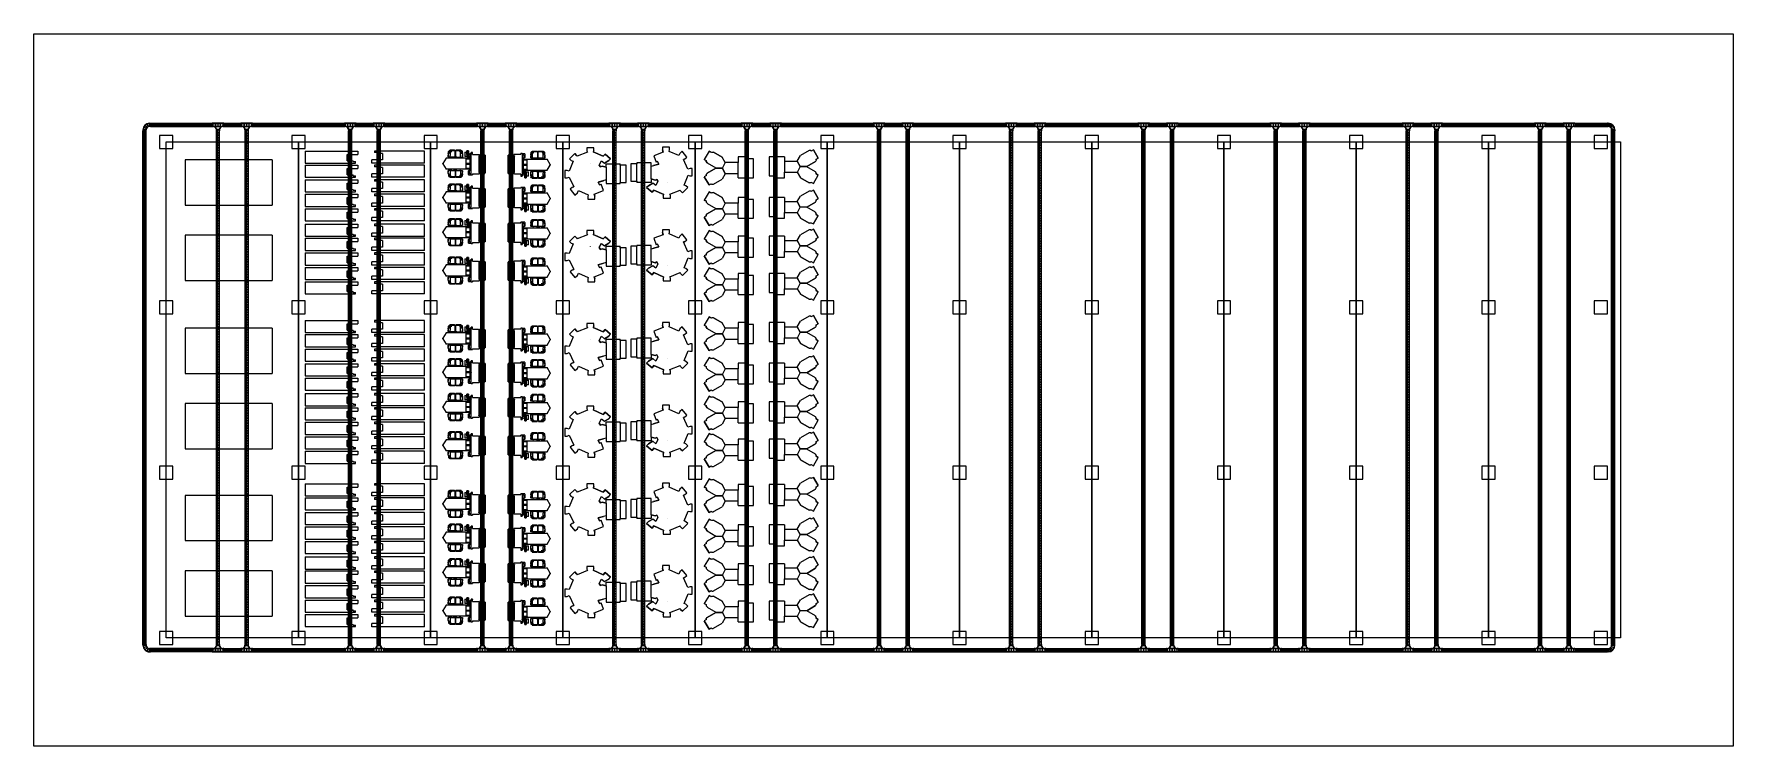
# Model space of a CAD drawing. Header units: millimetres. Extents: x 0 to 154200, y 0 to 64595.
import ezdxf

# ---------------------------------------------------------------- set-up
doc = ezdxf.new("R2010")
doc.units = ezdxf.units.MM
doc.layers.add('Column', color=1, linetype='Continuous')
doc.layers.add('E-CABL-TRAY', color=4, linetype='Continuous', lineweight=9)
doc.layers.add('Floor', color=7, linetype='Continuous', lineweight=9)
doc.layers.add('Equipment', color=7, linetype='Continuous', true_color=0xffffff)

# ---------------------------------------------------------------- blocks, each defined once
blk = doc.blocks.new('M_래더 수평 구부림 - 표준-272065-레벨 2')
at = {"layer": 'E-CABL-TRAY'}
for p, q in [((-530, 125), (-530, 150)), ((-530, 150), (-450, 150)), ((-450, 125), (-530, 125)), ((-463, -125), (-463, 125)), ((-450, 125), (-437, 125)), ((-437, 125), (-437, -124)), ((-337, 145), (-314, 154)), ((-242, -84), (-337, 145)), ((-314, 154), (-219, -75)), ((-229, 211), (-211, 229)), ((-54, 36), (-229, 211)), ((-211, 229), (-36, 54)), ((-154, 314), (-145, 337)), ((75, 219), (-154, 314)), ((-125, 530), (-150, 530)), ((-150, 530), (-150, 450)), ((-145, 337), (84, 242)), ((-125, 450), (-125, 530)), ((-125, 463), (125, 463)), ((-125, 437), (-125, 450)), ((124, 437), (-125, 437)), ((150, 530), (125, 530)), ((125, 530), (125, 450)), ((150, 450), (150, 530)), ((-530, -150), (-530, -125)), ((-530, -125), (-450, -125)), ((-450, -150), (-530, -150))]:
    blk.add_line(p, q, dxfattribs=at)
for radius, end in [(600, 360), (325, 360), (575, 0), (300, 0)]:
    blk.add_arc((-450, 450), radius, 270, end, dxfattribs=at)
blk = doc.blocks.new('M_래더 수평 티 - 300mm 반지름-272136-레벨 2')
at = {"layer": 'E-CABL-TRAY'}
for p, q in [((530, 150), (-530, 150)), ((-530, 150), (-530, 125)), ((-530, 125), (530, 125)), ((-463, 125), (-463, -125)), ((-437, -125), (-437, 125)), ((-238, 125), (-238, -125)), ((-212, -125), (-212, 125)), ((-13, 125), (-13, -125)), ((13, -125), (13, 125)), ((212, 125), (212, -125)), ((238, -125), (238, 125)), ((437, 125), (437, -125)), ((463, -125), (463, 125)), ((530, 125), (530, 150)), ((-450, -125), (-530, -125)), ((-530, -125), (-530, -150)), ((-530, -150), (-450, -150)), ((-450, -125), (-437, -125)), ((-450, -125), (450, -125)), ((-324, -150), (324, -150)), ((-238, -125), (-212, -125)), ((-150, -450), (-150, -530)), ((-150, -530), (-125, -530)), ((125, -425), (-125, -425)), ((-125, -425), (-125, -450)), ((-125, -450), (125, -450)), ((-125, -530), (-125, -450)), ((-13, -125), (13, -125)), ((125, -450), (125, -425)), ((125, -450), (125, -530)), ((125, -530), (150, -530)), ((150, -530), (150, -450)), ((212, -125), (238, -125)), ((437, -125), (450, -125)), ((530, -125), (450, -125)), ((450, -150), (530, -150)), ((530, -150), (530, -125))]:
    blk.add_line(p, q, dxfattribs=at)
for centre, radius, start, end in [((-450, -450), 325, 360, 90), ((-450, -450), 325, 79.99474, 90), ((-450, -450), 300, 0, 90), ((-450, -450), 325, 67.99745, 77.43957), ((-450, -450), 325, 61.23203, 67.21169), ((-450, -450), 325, 49.89276, 56.00975), ((-450, -450), 325, 38.48867, 44.8078), ((-450, -450), 325, 26.94204, 33.60585), ((-450, -450), 325, 11.20195, 22.4039), ((450, -450), 325, 90, 180), ((450, -450), 325, 157.5961, 168.79805), ((450, -450), 300, 90, 180), ((450, -450), 325, 146.39415, 153.05796), ((450, -450), 325, 135.1922, 141.51133), ((450, -450), 325, 123.99025, 130.10724), ((450, -450), 325, 112.78831, 118.76797), ((450, -450), 325, 102.56043, 112.00255), ((450, -450), 325, 90, 100.00526)]:
    blk.add_arc(centre, radius, start, end, dxfattribs=at)
blk = doc.blocks.new('M_래더 수평 티 - 300mm 반지름-V1-레벨 2')
at = {"layer": 'E-CABL-TRAY'}
for p, q in [((530, 150), (-530, 150)), ((-530, 150), (-530, 125)), ((-530, 125), (530, 125)), ((-463, 125), (-463, -125)), ((-437, -125), (-437, 125)), ((-238, 125), (-238, -125)), ((-212, -125), (-212, 125)), ((-13, 125), (-13, -125)), ((13, -125), (13, 125)), ((212, 125), (212, -125)), ((238, -125), (238, 125)), ((437, 125), (437, -125)), ((463, -125), (463, 125)), ((530, 125), (530, 150)), ((-450, -125), (-530, -125)), ((-530, -125), (-530, -150)), ((-530, -150), (-450, -150)), ((-450, -125), (-437, -125)), ((-450, -125), (450, -125)), ((-324, -150), (324, -150)), ((-238, -125), (-212, -125)), ((-150, -450), (-150, -530)), ((-150, -530), (-125, -530)), ((125, -425), (-125, -425)), ((-125, -425), (-125, -450)), ((-125, -450), (125, -450)), ((-125, -530), (-125, -450)), ((-13, -125), (13, -125)), ((125, -450), (125, -425)), ((125, -450), (125, -530)), ((125, -530), (150, -530)), ((150, -530), (150, -450)), ((212, -125), (238, -125)), ((437, -125), (450, -125)), ((530, -125), (450, -125)), ((450, -150), (530, -150)), ((530, -150), (530, -125))]:
    blk.add_line(p, q, dxfattribs=at)
for centre, radius, start, end in [((-450, -450), 325, 360, 90), ((-450, -450), 325, 79.99474, 90), ((-450, -450), 300, 0, 90), ((-450, -450), 325, 67.99745, 77.43957), ((-450, -450), 325, 61.23203, 67.21169), ((-450, -450), 325, 49.89276, 56.00975), ((-450, -450), 325, 38.48867, 44.8078), ((-450, -450), 325, 26.94204, 33.60585), ((-450, -450), 325, 11.20195, 22.4039), ((450, -450), 325, 90, 180), ((450, -450), 325, 157.5961, 168.79805), ((450, -450), 300, 90, 180), ((450, -450), 325, 146.39415, 153.05796), ((450, -450), 325, 135.1922, 141.51133), ((450, -450), 325, 123.99025, 130.10724), ((450, -450), 325, 112.78831, 118.76797), ((450, -450), 325, 102.56043, 112.00255), ((450, -450), 325, 90, 100.00526)]:
    blk.add_arc(centre, radius, start, end, dxfattribs=at)
blk = doc.blocks.new('M_래더 수평 티 - 300mm 반지름-V2-레벨 2')
at = {"layer": 'E-CABL-TRAY'}
for p, q in [((530, 150), (-530, 150)), ((-530, 150), (-530, 125)), ((-530, 125), (530, 125)), ((-463, 125), (-463, -125)), ((-437, -125), (-437, 125)), ((-238, 125), (-238, -125)), ((-212, -125), (-212, 125)), ((-13, 125), (-13, -125)), ((13, -125), (13, 125)), ((212, 125), (212, -125)), ((238, -125), (238, 125)), ((437, 125), (437, -125)), ((463, -125), (463, 125)), ((530, 125), (530, 150)), ((-450, -125), (-530, -125)), ((-530, -125), (-530, -150)), ((-530, -150), (-450, -150)), ((-450, -125), (-437, -125)), ((-450, -125), (450, -125)), ((-324, -150), (324, -150)), ((-238, -125), (-212, -125)), ((-150, -450), (-150, -530)), ((-150, -530), (-125, -530)), ((125, -425), (-125, -425)), ((-125, -425), (-125, -450)), ((-125, -450), (125, -450)), ((-125, -530), (-125, -450)), ((-13, -125), (13, -125)), ((125, -450), (125, -425)), ((125, -450), (125, -530)), ((125, -530), (150, -530)), ((150, -530), (150, -450)), ((212, -125), (238, -125)), ((437, -125), (450, -125)), ((530, -125), (450, -125)), ((450, -150), (530, -150)), ((530, -150), (530, -125))]:
    blk.add_line(p, q, dxfattribs=at)
for centre, radius, start, end in [((-450, -450), 325, 360, 90), ((-450, -450), 325, 79.99474, 90), ((-450, -450), 300, 0, 90), ((-450, -450), 325, 67.99745, 77.43957), ((-450, -450), 325, 61.23203, 67.21169), ((-450, -450), 325, 49.89276, 56.00975), ((-450, -450), 325, 38.48867, 44.8078), ((-450, -450), 325, 26.94204, 33.60585), ((-450, -450), 325, 11.20195, 22.4039), ((450, -450), 325, 90, 180), ((450, -450), 325, 157.5961, 168.79805), ((450, -450), 300, 90, 180), ((450, -450), 325, 146.39415, 153.05796), ((450, -450), 325, 135.1922, 141.51133), ((450, -450), 325, 123.99025, 130.10724), ((450, -450), 325, 112.78831, 118.76797), ((450, -450), 325, 102.56043, 112.00255), ((450, -450), 325, 90, 100.00526)]:
    blk.add_arc(centre, radius, start, end, dxfattribs=at)
blk = doc.blocks.new('M_래더 수평 티 - 300mm 반지름-V3-레벨 2')
at = {"layer": 'E-CABL-TRAY'}
for p, q in [((530, 150), (-530, 150)), ((-530, 150), (-530, 125)), ((-530, 125), (530, 125)), ((-463, 125), (-463, -125)), ((-437, -125), (-437, 125)), ((-238, 125), (-238, -125)), ((-212, -125), (-212, 125)), ((-13, 125), (-13, -125)), ((13, -125), (13, 125)), ((212, 125), (212, -125)), ((238, -125), (238, 125)), ((437, 125), (437, -125)), ((463, -125), (463, 125)), ((530, 125), (530, 150)), ((-450, -125), (-530, -125)), ((-530, -125), (-530, -150)), ((-530, -150), (-450, -150)), ((-450, -125), (-437, -125)), ((-450, -125), (450, -125)), ((-324, -150), (324, -150)), ((-238, -125), (-212, -125)), ((-150, -450), (-150, -530)), ((-150, -530), (-125, -530)), ((125, -425), (-125, -425)), ((-125, -425), (-125, -450)), ((-125, -450), (125, -450)), ((-125, -530), (-125, -450)), ((-13, -125), (13, -125)), ((125, -450), (125, -425)), ((125, -450), (125, -530)), ((125, -530), (150, -530)), ((150, -530), (150, -450)), ((212, -125), (238, -125)), ((437, -125), (450, -125)), ((530, -125), (450, -125)), ((450, -150), (530, -150)), ((530, -150), (530, -125))]:
    blk.add_line(p, q, dxfattribs=at)
for centre, radius, start, end in [((-450, -450), 325, 360, 90), ((-450, -450), 325, 79.99474, 90), ((-450, -450), 300, 0, 90), ((-450, -450), 325, 67.99745, 77.43957), ((-450, -450), 325, 61.23203, 67.21169), ((-450, -450), 325, 49.89276, 56.00975), ((-450, -450), 325, 38.48867, 44.8078), ((-450, -450), 325, 26.94204, 33.60585), ((-450, -450), 325, 11.20195, 22.4039), ((450, -450), 325, 90, 180), ((450, -450), 325, 157.5961, 168.79805), ((450, -450), 300, 90, 180), ((450, -450), 325, 146.39415, 153.05796), ((450, -450), 325, 135.1922, 141.51133), ((450, -450), 325, 123.99025, 130.10724), ((450, -450), 325, 112.78831, 118.76797), ((450, -450), 325, 102.56043, 112.00255), ((450, -450), 325, 90, 100.00526)]:
    blk.add_arc(centre, radius, start, end, dxfattribs=at)
blk = doc.blocks.new('M_래더 수평 티 - 300mm 반지름-V4-레벨 2')
at = {"layer": 'E-CABL-TRAY'}
for p, q in [((530, 150), (-530, 150)), ((-530, 150), (-530, 125)), ((-530, 125), (530, 125)), ((-463, 125), (-463, -125)), ((-437, -125), (-437, 125)), ((-238, 125), (-238, -125)), ((-212, -125), (-212, 125)), ((-13, 125), (-13, -125)), ((13, -125), (13, 125)), ((212, 125), (212, -125)), ((238, -125), (238, 125)), ((437, 125), (437, -125)), ((463, -125), (463, 125)), ((530, 125), (530, 150)), ((-450, -125), (-530, -125)), ((-530, -125), (-530, -150)), ((-530, -150), (-450, -150)), ((-450, -125), (-437, -125)), ((-450, -125), (450, -125)), ((-324, -150), (324, -150)), ((-238, -125), (-212, -125)), ((-150, -450), (-150, -530)), ((-150, -530), (-125, -530)), ((125, -425), (-125, -425)), ((-125, -425), (-125, -450)), ((-125, -450), (125, -450)), ((-125, -530), (-125, -450)), ((-13, -125), (13, -125)), ((125, -450), (125, -425)), ((125, -450), (125, -530)), ((125, -530), (150, -530)), ((150, -530), (150, -450)), ((212, -125), (238, -125)), ((437, -125), (449, -125)), ((530, -125), (450, -125)), ((450, -150), (530, -150)), ((530, -150), (530, -125))]:
    blk.add_line(p, q, dxfattribs=at)
for centre, radius, start, end in [((-450, -450), 325, 360, 90), ((-450, -450), 325, 79.99474, 90), ((-450, -450), 300, 0, 90), ((-450, -450), 325, 67.99745, 77.43957), ((-450, -450), 325, 61.23203, 67.21169), ((-450, -450), 325, 49.89276, 56.00975), ((-450, -450), 325, 38.48867, 44.8078), ((-450, -450), 325, 26.94204, 33.60585), ((-450, -450), 325, 11.20195, 22.4039), ((450, -450), 325, 90, 180), ((450, -450), 325, 157.5961, 168.79805), ((450, -450), 300, 90, 180), ((450, -450), 325, 146.39415, 153.05796), ((450, -450), 325, 135.1922, 141.51133), ((450, -450), 325, 123.99025, 130.10724), ((450, -450), 325, 112.78831, 118.76797), ((450, -450), 325, 102.56043, 112.00255), ((450, -450), 325, 90.12785, 100.00526)]:
    blk.add_arc(centre, radius, start, end, dxfattribs=at)
blk = doc.blocks.new('M_래더 수평 티 - 300mm 반지름-V5-레벨 2')
at = {"layer": 'E-CABL-TRAY'}
for p, q in [((530, 150), (-530, 150)), ((-530, 150), (-530, 125)), ((-530, 125), (530, 125)), ((-463, 125), (-463, -125)), ((-437, -125), (-437, 125)), ((-238, 125), (-238, -125)), ((-212, -125), (-212, 125)), ((-13, 125), (-13, -125)), ((13, -125), (13, 125)), ((212, 125), (212, -125)), ((238, -125), (238, 125)), ((437, 125), (437, -125)), ((463, -125), (463, 125)), ((530, 125), (530, 150)), ((-450, -125), (-530, -125)), ((-530, -125), (-530, -150)), ((-530, -150), (-450, -150)), ((-450, -125), (-437, -125)), ((-450, -125), (450, -125)), ((-324, -150), (324, -150)), ((-238, -125), (-212, -125)), ((-150, -450), (-150, -530)), ((-150, -530), (-125, -530)), ((125, -425), (-125, -425)), ((-125, -425), (-125, -450)), ((-125, -450), (125, -450)), ((-125, -530), (-125, -450)), ((-13, -125), (13, -125)), ((125, -450), (125, -425)), ((125, -450), (125, -530)), ((125, -530), (150, -530)), ((150, -530), (150, -450)), ((212, -125), (238, -125)), ((437, -125), (450, -125)), ((530, -125), (450, -125)), ((450, -150), (530, -150)), ((530, -150), (530, -125))]:
    blk.add_line(p, q, dxfattribs=at)
for centre, radius, start, end in [((-450, -450), 325, 360, 90), ((-450, -450), 325, 79.99474, 90), ((-450, -450), 300, 0, 90), ((-450, -450), 325, 67.99745, 77.43957), ((-450, -450), 325, 61.23203, 67.21169), ((-450, -450), 325, 49.89276, 56.00975), ((-450, -450), 325, 38.48867, 44.8078), ((-450, -450), 325, 26.94204, 33.60585), ((-450, -450), 325, 11.20195, 22.4039), ((450, -450), 325, 90, 180), ((450, -450), 325, 157.5961, 168.79805), ((450, -450), 300, 90, 180), ((450, -450), 325, 146.39415, 153.05796), ((450, -450), 325, 135.1922, 141.51133), ((450, -450), 325, 123.99025, 130.10724), ((450, -450), 325, 112.78831, 118.76797), ((450, -450), 325, 102.56043, 112.00255), ((450, -450), 325, 90, 100.00526)]:
    blk.add_arc(centre, radius, start, end, dxfattribs=at)
blk = doc.blocks.new('M_래더 수평 티 - 300mm 반지름-V6-레벨 2')
at = {"layer": 'E-CABL-TRAY'}
for p, q in [((530, 150), (-530, 150)), ((-530, 150), (-530, 125)), ((-530, 125), (530, 125)), ((-463, 125), (-463, -125)), ((-437, -125), (-437, 125)), ((-238, 125), (-238, -125)), ((-212, -125), (-212, 125)), ((-13, 125), (-13, -125)), ((13, -125), (13, 125)), ((212, 125), (212, -125)), ((238, -125), (238, 125)), ((437, 125), (437, -125)), ((463, -125), (463, 125)), ((530, 125), (530, 150)), ((-450, -125), (-530, -125)), ((-530, -125), (-530, -150)), ((-530, -150), (-450, -150)), ((-450, -125), (-437, -125)), ((-450, -125), (450, -125)), ((-324, -150), (324, -150)), ((-238, -125), (-212, -125)), ((-150, -450), (-150, -530)), ((-150, -530), (-125, -530)), ((125, -425), (-125, -425)), ((-125, -425), (-125, -450)), ((-125, -450), (125, -450)), ((-125, -530), (-125, -450)), ((-13, -125), (13, -125)), ((125, -450), (125, -425)), ((125, -450), (125, -530)), ((125, -530), (150, -530)), ((150, -530), (150, -450)), ((212, -125), (238, -125)), ((437, -125), (450, -125)), ((530, -125), (450, -125)), ((450, -150), (530, -150)), ((530, -150), (530, -125))]:
    blk.add_line(p, q, dxfattribs=at)
for centre, radius, start, end in [((-450, -450), 325, 360, 90), ((-450, -450), 325, 79.99474, 90), ((-450, -450), 300, 0, 90), ((-450, -450), 325, 67.99745, 77.43957), ((-450, -450), 325, 61.23203, 67.21169), ((-450, -450), 325, 49.89276, 56.00975), ((-450, -450), 325, 38.48867, 44.8078), ((-450, -450), 325, 26.94204, 33.60585), ((-450, -450), 325, 11.20195, 22.4039), ((450, -450), 325, 90, 180), ((450, -450), 325, 157.5961, 168.79805), ((450, -450), 300, 90, 180), ((450, -450), 325, 146.39415, 153.05796), ((450, -450), 325, 135.1922, 141.51133), ((450, -450), 325, 123.99025, 130.10724), ((450, -450), 325, 112.78831, 118.76797), ((450, -450), 325, 102.56043, 112.00255), ((450, -450), 325, 90, 100.00526)]:
    blk.add_arc(centre, radius, start, end, dxfattribs=at)
blk = doc.blocks.new('M_래더 수평 티 - 300mm 반지름-V7-레벨 2')
at = {"layer": 'E-CABL-TRAY'}
for p, q in [((530, 150), (-530, 150)), ((-530, 150), (-530, 125)), ((-530, 125), (530, 125)), ((-463, 125), (-463, -125)), ((-437, -125), (-437, 125)), ((-238, 125), (-238, -125)), ((-212, -125), (-212, 125)), ((-13, 125), (-13, -125)), ((13, -125), (13, 125)), ((212, 125), (212, -125)), ((238, -125), (238, 125)), ((437, 125), (437, -125)), ((463, -125), (463, 125)), ((530, 125), (530, 150)), ((-450, -125), (-530, -125)), ((-530, -125), (-530, -150)), ((-530, -150), (-450, -150)), ((-450, -125), (-437, -125)), ((-450, -125), (450, -125)), ((-324, -150), (324, -150)), ((-238, -125), (-212, -125)), ((-150, -450), (-150, -530)), ((-150, -530), (-125, -530)), ((125, -425), (-125, -425)), ((-125, -425), (-125, -450)), ((-125, -450), (125, -450)), ((-125, -530), (-125, -450)), ((-13, -125), (13, -125)), ((125, -450), (125, -425)), ((125, -450), (125, -530)), ((125, -530), (150, -530)), ((150, -530), (150, -450)), ((212, -125), (238, -125)), ((437, -125), (450, -125)), ((530, -125), (450, -125)), ((450, -150), (530, -150)), ((530, -150), (530, -125))]:
    blk.add_line(p, q, dxfattribs=at)
for centre, radius, start, end in [((-450, -450), 325, 360, 90), ((-450, -450), 325, 79.99474, 90), ((-450, -450), 300, 0, 90), ((-450, -450), 325, 67.99745, 77.43957), ((-450, -450), 325, 61.23203, 67.21169), ((-450, -450), 325, 49.89276, 56.00975), ((-450, -450), 325, 38.48867, 44.8078), ((-450, -450), 325, 26.94204, 33.60585), ((-450, -450), 325, 11.20195, 22.4039), ((450, -450), 325, 90, 180), ((450, -450), 325, 157.5961, 168.79805), ((450, -450), 300, 90, 180), ((450, -450), 325, 146.39415, 153.05796), ((450, -450), 325, 135.1922, 141.51133), ((450, -450), 325, 123.99025, 130.10724), ((450, -450), 325, 112.78831, 118.76797), ((450, -450), 325, 102.56043, 112.00255), ((450, -450), 325, 90, 100.00526)]:
    blk.add_arc(centre, radius, start, end, dxfattribs=at)
blk = doc.blocks.new('M_래더 수평 티 - 300mm 반지름-V8-레벨 2')
at = {"layer": 'E-CABL-TRAY'}
for p, q in [((530, 150), (-530, 150)), ((-530, 150), (-530, 125)), ((-530, 125), (530, 125)), ((-463, 125), (-463, -125)), ((-437, -125), (-437, 125)), ((-238, 125), (-238, -125)), ((-212, -125), (-212, 125)), ((-13, 125), (-13, -125)), ((13, -125), (13, 125)), ((212, 125), (212, -125)), ((238, -125), (238, 125)), ((437, 125), (437, -125)), ((463, -125), (463, 125)), ((530, 125), (530, 150)), ((-450, -125), (-530, -125)), ((-530, -125), (-530, -150)), ((-530, -150), (-450, -150)), ((-450, -125), (450, -125)), ((-449, -125), (-437, -125)), ((-324, -150), (324, -150)), ((-238, -125), (-212, -125)), ((-150, -450), (-150, -530)), ((-150, -530), (-125, -530)), ((125, -425), (-125, -425)), ((-125, -425), (-125, -450)), ((-125, -450), (125, -450)), ((-125, -530), (-125, -450)), ((-13, -125), (13, -125)), ((125, -450), (125, -425)), ((125, -450), (125, -530)), ((125, -530), (150, -530)), ((150, -530), (150, -450)), ((212, -125), (238, -125)), ((437, -125), (450, -125)), ((530, -125), (450, -125)), ((450, -150), (530, -150)), ((530, -150), (530, -125))]:
    blk.add_line(p, q, dxfattribs=at)
for centre, radius, start, end in [((-450, -450), 325, 360, 90), ((-450, -450), 300, 0, 90), ((-450, -450), 325, 79.99474, 89.87215), ((-450, -450), 325, 67.99745, 77.43957), ((-450, -450), 325, 61.23203, 67.21169), ((-450, -450), 325, 49.89276, 56.00975), ((-450, -450), 325, 38.48867, 44.8078), ((-450, -450), 325, 26.94204, 33.60585), ((-450, -450), 325, 11.20195, 22.4039), ((450, -450), 325, 90, 180), ((450, -450), 325, 157.5961, 168.79805), ((450, -450), 300, 90, 180), ((450, -450), 325, 146.39415, 153.05796), ((450, -450), 325, 135.1922, 141.51133), ((450, -450), 325, 123.99025, 130.10724), ((450, -450), 325, 112.78831, 118.76797), ((450, -450), 325, 102.56043, 112.00255), ((450, -450), 325, 90, 100.00526)]:
    blk.add_arc(centre, radius, start, end, dxfattribs=at)
blk = doc.blocks.new('Main_Clean')
at = {"layer": 'Equipment', "lineweight": -3}
for points in [[(7906, 4100, 0), (0, 4100, 0)], [(0, 4100, 0), (0, 0, 0)], [(7906, 4100, 0), (7906, 0, 0)], [(0, 0, 0), (7906, 0, 0)]]:
    blk.add_polyline3d(points, dxfattribs=at)
blk = doc.blocks.new('Main_DIFF')
at = {"layer": 'Equipment', "lineweight": -3}
for points in [[(0, 1100, 0), (4780, 1100, 0)], [(0, 1100, 0), (0, 0, 0)], [(0, 0, 0), (4542, 0, 0)], [(3797, 800, 0), (4780, 800, 0)], [(3797, 210, 0), (3797, 800, 0)], [(3797, 210, 0), (4330, 210, 0)], [(4330, 140, 0), (4330, 210, 0)], [(4330, 140, 0), (4542, 140, 0)], [(4542, 0, 0), (4542, 140, 0)], [(4780, 1100, 0), (4780, 800, 0)]]:
    blk.add_polyline3d(points, dxfattribs=at)
blk = doc.blocks.new('Main_ETCH')
at = {"layer": 'Equipment', "lineweight": -3}
for points in [[(3496, 3220, 0), (2856, 3220, 0)], [(2856, 3220, 0), (2856, 2961, 0)], [(3496, 2993, 0), (3496, 3220, 0)], [(0, 1720, 0), (0, 127, 0)], [(540, 1720, 0), (0, 1720, 0)], [(1820, 1800, 0), (540, 1800, 0)], [(540, 1800, 0), (540, 1720, 0)], [(540, 127, 0), (540, 1720, 0)], [(1820, 330, 0), (1820, 1800, 0)], [(1820, 1480, 0), (2535, 1672, 0)], [(2535, 1672, 0), (2052, 1542, 0)], [(2908, 2768, 0), (2067, 2445, 0)], [(2908, 2768, 0), (2067, 2445, 0)], [(2067, 2445, 0), (2290, 1866, 0)], [(2067, 2445, 0), (2290, 1866, 0)], [(2416, 1925, 0), (2290, 1866, 0)], [(2416, 1925, 0), (2290, 1866, 0)], [(2535, 1672, 0), (2416, 1925, 0)], [(2416, 1925, 0), (2535, 1672, 0)], [(2535, 1672, 0), (2416, 1925, 0)], [(2908, 2768, 0), (2856, 2961, 0)], [(2856, 2961, 0), (2908, 2768, 0)], [(3454, 2839, 0), (3496, 2993, 0)], [(3454, 2839, 0), (3496, 2993, 0)], [(4331, 2448, 0), (3454, 2839, 0)], [(4331, 2448, 0), (3454, 2839, 0)], [(4423, 2654, 0), (4331, 2448, 0)], [(4423, 2654, 0), (4331, 2448, 0)], [(4423, 2654, 0), (4331, 2448, 0)], [(4656, 2843, 0), (4423, 2654, 0)], [(4656, 2843, 0), (4423, 2654, 0)], [(5084, 2315, 0), (4656, 2843, 0)], [(5084, 2315, 0), (4656, 2843, 0)], [(5084, 2315, 0), (4656, 2843, 0)], [(4866, 2138, 0), (4761, 2110, 0)], [(4866, 2138, 0), (4761, 2110, 0)], [(5175, 1222, 0), (4761, 2110, 0)], [(5175, 1222, 0), (4761, 2110, 0)], [(4866, 2138, 0), (5084, 2315, 0)], [(4866, 2138, 0), (5084, 2315, 0)], [(0, 127, 0), (540, 127, 0)], [(540, 127, 0), (540, 0, 0)], [(1820, 0, 0), (540, 0, 0)], [(2181, 233, 0), (1820, 330, 0)], [(1820, 330, 0), (2181, 233, 0)], [(1820, 330, 0), (2181, 233, 0)], [(1820, 330, 0), (1820, 0, 0)], [(2181, 233, 0), (2350, 297, 0)], [(2350, 297, 0), (2181, 233, 0)], [(2450, 124, 0), (2243, -265, 0)], [(2450, 124, 0), (2243, -265, 0)], [(2450, 124, 0), (2350, 297, 0)], [(2350, 297, 0), (2450, 124, 0)], [(3276, 3, 0), (3276, 5, 0)], [(3276, 3, 0), (3276, 2, 0)], [(4818, -222, 0), (5178, 668, 0)], [(4818, -222, 0), (5178, 668, 0)], [(5362, 1294, 0), (5175, 1222, 0)], [(5362, 1294, 0), (5175, 1222, 0)], [(5178, 668, 0), (5352, 621, 0)], [(5178, 668, 0), (5352, 621, 0)], [(5352, 621, 0), (5566, 621, 0)], [(5566, 1294, 0), (5362, 1294, 0)], [(5566, 621, 0), (5566, 1294, 0)], [(1584, -276, 0), (1414, -446, 0)], [(1584, -276, 0), (1414, -446, 0)], [(1920, -870, 0), (1414, -446, 0)], [(1414, -446, 0), (1920, -870, 0)], [(1982, -46, 0), (1584, -276, 0)], [(1584, -276, 0), (1982, -46, 0)], [(2086, -672, 0), (1920, -870, 0)], [(1920, -870, 0), (2086, -672, 0)], [(2086, -672, 0), (1920, -870, 0)], [(2243, -265, 0), (1982, -46, 0)], [(2243, -265, 0), (1982, -46, 0)], [(2086, -672, 0), (2988, -1074, 0)], [(2988, -1074, 0), (2086, -672, 0)], [(2936, -1204, 0), (2988, -1074, 0)], [(2936, -1204, 0), (2936, -1424, 0)], [(2936, -1424, 0), (3577, -1424, 0)], [(3524, -1044, 0), (4452, -669, 0)], [(3524, -1044, 0), (4452, -669, 0)], [(3577, -1173, 0), (3524, -1044, 0)], [(3577, -1173, 0), (3524, -1044, 0)], [(3577, -1424, 0), (3577, -1173, 0)], [(4502, -755, 0), (4452, -669, 0)], [(4502, -755, 0), (4671, -925, 0)], [(4671, -925, 0), (4502, -755, 0)], [(4671, -925, 0), (5146, -450, 0)], [(4671, -925, 0), (5146, -450, 0)], [(4985, -290, 0), (4818, -222, 0)], [(4985, -290, 0), (4818, -222, 0)], [(4985, -290, 0), (4818, -222, 0)], [(5146, -450, 0), (4985, -290, 0)], [(5146, -450, 0), (4985, -290, 0)]]:
    blk.add_polyline3d(points, dxfattribs=at)
blk = doc.blocks.new('Main_METAL')
at = {"layer": 'Equipment', "lineweight": -3}
for points in [[(0, 1896, 0), (0, 181, 0)], [(589, 1896, 0), (0, 1896, 0)], [(589, 1896, 0), (589, 181, 0)], [(1394, 1896, 0), (589, 1896, 0)], [(1394, 1896, 0), (1394, 1522, 0)], [(2568, 1522, 0), (2852, 2017, 0)], [(2568, 1522, 0), (2852, 2017, 0)], [(3639, 2468, 0), (2852, 2017, 0)], [(3639, 2468, 0), (2852, 2017, 0)], [(3639, 2468, 0), (2852, 2017, 0)], [(3639, 2468, 0), (3648, 2472, 0)], [(3657, 2473, 0), (3648, 2472, 0)], [(3787, 2473, 0), (3657, 2473, 0)], [(3787, 2473, 0), (3797, 2472, 0)], [(3806, 2468, 0), (3797, 2472, 0)], [(3814, 2462, 0), (3806, 2468, 0)], [(3822, 2457, 0), (3814, 2462, 0)], [(3814, 2462, 0), (3822, 2457, 0)], [(3839, 2428, 0), (3822, 2457, 0)], [(4040, 2542, 0), (3839, 2428, 0)], [(4040, 2542, 0), (3839, 2428, 0)], [(4472, 1794, 0), (4040, 2542, 0)], [(4472, 1794, 0), (4040, 2542, 0)], [(4040, 2542, 0), (4472, 1794, 0)], [(4290, 1607, 0), (4225, 1494, 0)], [(4271, 1678, 0), (4472, 1794, 0)], [(4271, 1678, 0), (4472, 1794, 0)], [(4271, 1678, 0), (4472, 1794, 0)], [(4290, 1645, 0), (4271, 1678, 0)], [(4290, 1645, 0), (4294, 1636, 0)], [(4290, 1607, 0), (4294, 1616, 0)], [(4290, 1607, 0), (4294, 1616, 0)], [(4295, 1626, 0), (4294, 1636, 0)], [(4295, 1626, 0), (4294, 1636, 0)], [(4295, 1626, 0), (4294, 1616, 0)], [(4295, 1626, 0), (4294, 1616, 0)], [(0, 181, 0), (589, 181, 0)], [(589, 181, 0), (589, 0, 0)], [(589, 0, 0), (1394, 0, 0)], [(1394, 1522, 0), (2568, 1522, 0)], [(1394, 1522, 0), (1394, 515, 0)], [(1394, 515, 0), (2573, 515, 0)], [(1394, 0, 0), (1394, 515, 0)], [(2568, 1522, 0), (2827, 1025, 0)], [(2827, 1025, 0), (2568, 1522, 0)], [(2568, 506, 0), (2573, 515, 0)], [(2568, 506, 0), (2852, 12, 0)], [(2568, 506, 0), (2852, 12, 0)], [(2573, 515, 0), (2827, 1004, 0)], [(2573, 515, 0), (2827, 1004, 0)], [(2573, 515, 0), (2573, 515, 0)], [(3427, 1025, 0), (2827, 1025, 0)], [(2827, 1025, 0), (2832, 1014, 0)], [(2832, 1014, 0), (2827, 1025, 0)], [(2827, 1004, 0), (2832, 1014, 0)], [(3427, 1004, 0), (2827, 1004, 0)], [(3639, -440, 0), (2852, 12, 0)], [(2852, 12, 0), (3639, -440, 0)], [(3427, 1025, 0), (4212, 1481, 0)], [(4212, 1481, 0), (3427, 1025, 0)], [(4212, 548, 0), (3427, 1004, 0)], [(4212, 548, 0), (3427, 1004, 0)], [(4212, 548, 0), (3427, 1004, 0)], [(4040, -514, 0), (4472, 234, 0)], [(4040, -514, 0), (4472, 234, 0)], [(4040, -514, 0), (4472, 234, 0)], [(4212, 1481, 0), (4219, 1487, 0)], [(4212, 1481, 0), (4219, 1487, 0)], [(4212, 548, 0), (4219, 542, 0)], [(4212, 548, 0), (4219, 542, 0)], [(4225, 1494, 0), (4219, 1487, 0)], [(4225, 1494, 0), (4219, 1487, 0)], [(4225, 534, 0), (4219, 542, 0)], [(4225, 534, 0), (4290, 421, 0)], [(4290, 421, 0), (4225, 534, 0)], [(4271, 351, 0), (4290, 383, 0)], [(4271, 351, 0), (4472, 234, 0)], [(4472, 234, 0), (4271, 351, 0)], [(4271, 351, 0), (4472, 234, 0)], [(4294, 412, 0), (4290, 421, 0)], [(4290, 383, 0), (4294, 392, 0)], [(4295, 402, 0), (4294, 412, 0)], [(4294, 412, 0), (4295, 402, 0)], [(4295, 402, 0), (4294, 392, 0)], [(4295, 402, 0), (4294, 392, 0)], [(3639, -440, 0), (3648, -444, 0)], [(3657, -445, 0), (3648, -444, 0)], [(3787, -445, 0), (3657, -445, 0)], [(3787, -445, 0), (3797, -444, 0)], [(3806, -440, 0), (3797, -444, 0)], [(3814, -433, 0), (3806, -440, 0)], [(3814, -433, 0), (3822, -429, 0)], [(3822, -429, 0), (3839, -399, 0)], [(3839, -399, 0), (4040, -514, 0)], [(3839, -399, 0), (4040, -514, 0)]]:
    blk.add_polyline3d(points, dxfattribs=at)
blk = doc.blocks.new('Main_CVD')
at = {"layer": 'Equipment', "lineweight": -3}
for points in [[(20, 0, 0), (18, -2, 0)], [(129, 0, 0), (20, 0, 0)], [(55, 510, 0), (63, 510, 0)], [(55, 510, 0), (55, 439, 0)], [(55, 439, 0), (55, 76, 0)], [(55, 76, 0), (55, 6, 0)], [(55, 6, 0), (90, 6, 0)], [(63, 525, 0), (153, 525, 0)], [(63, 525, 0), (63, 510, 0)], [(63, 510, 0), (90, 510, 0)], [(90, 439, 0), (90, 510, 0)], [(153, 510, 0), (90, 510, 0)], [(90, 76, 0), (90, 439, 0)], [(90, 76, 0), (90, 6, 0)], [(148, 0, 0), (129, 0, 0)], [(129, 0, 0), (129, -60, 0)], [(176, 204, 0), (148, 204, 0)], [(148, 204, 0), (148, 0, 0)], [(154, 0, 0), (148, 0, 0)], [(153, 525, 0), (158, 525, 0)], [(153, 525, 0), (153, 510, 0)], [(153, 510, 0), (158, 510, 0)], [(176, 201, 0), (154, 0, 0)], [(176, 0, 0), (154, 0, 0)], [(158, 525, 0), (1612, 525, 0)], [(158, 525, 0), (158, 510, 0)], [(158, 510, 0), (1612, 510, 0)], [(175, 254, 0), (178, 301, 0)], [(175, 254, 0), (178, 301, 0)], [(178, 301, 0), (175, 254, 0)], [(176, 201, 0), (175, 254, 0)], [(176, 201, 0), (175, 254, 0)], [(176, 201, 0), (175, 254, 0)], [(176, 204, 0), (176, 201, 0)], [(176, 187, 0), (176, 201, 0)], [(176, 187, 0), (176, 201, 0)], [(176, 187, 0), (176, 201, 0)], [(180, 0, 0), (176, 187, 0)], [(176, 187, 0), (176, 0, 0)], [(180, 0, 0), (176, 0, 0)], [(178, 301, 0), (187, 345, 0)], [(178, 301, 0), (187, 345, 0)], [(249, 0, 0), (180, 0, 0)], [(187, 345, 0), (200, 383, 0)], [(200, 383, 0), (218, 421, 0)], [(218, 421, 0), (200, 383, 0)], [(218, 421, 0), (200, 383, 0)], [(218, 421, 0), (230, 437, 0)], [(218, 421, 0), (230, 437, 0)], [(230, 437, 0), (244, 448, 0)], [(249, 449, 0), (244, 448, 0)], [(249, 449, 0), (263, 452, 0)], [(263, 452, 0), (249, 449, 0)], [(249, 0, 0), (249, 383, 0)], [(249, 383, 0), (508, 383, 0)], [(508, 0, 0), (249, 0, 0)], [(263, 452, 0), (497, 452, 0)], [(376, 201, 0), (377, 202, 0)], [(376, 200, 0), (376, 201, 0)], [(376, 199, 0), (376, 200, 0)], [(376, 199, 0), (377, 198, 0)], [(377, 202, 0), (377, 203, 0)], [(378, 203, 0), (377, 203, 0)], [(377, 197, 0), (377, 198, 0)], [(378, 197, 0), (377, 197, 0)], [(378, 203, 0), (379, 204, 0)], [(379, 196, 0), (378, 197, 0)], [(380, 204, 0), (379, 204, 0)], [(380, 196, 0), (379, 196, 0)], [(381, 204, 0), (380, 204, 0)], [(381, 196, 0), (380, 196, 0)], [(381, 204, 0), (382, 203, 0)], [(381, 196, 0), (382, 197, 0)], [(383, 203, 0), (382, 203, 0)], [(383, 197, 0), (382, 197, 0)], [(384, 202, 0), (383, 203, 0)], [(384, 198, 0), (383, 197, 0)], [(384, 201, 0), (384, 202, 0)], [(384, 200, 0), (384, 201, 0)], [(384, 199, 0), (384, 200, 0)], [(384, 199, 0), (384, 198, 0)], [(497, 452, 0), (511, 450, 0)], [(508, 0, 0), (508, 383, 0)], [(580, 0, 0), (508, 0, 0)], [(517, 448, 0), (511, 450, 0)], [(530, 438, 0), (517, 448, 0)], [(530, 438, 0), (538, 428, 0)], [(538, 428, 0), (560, 383, 0)], [(560, 383, 0), (538, 428, 0)], [(538, 428, 0), (560, 383, 0)], [(571, 351, 0), (560, 383, 0)], [(560, 383, 0), (571, 351, 0)], [(571, 351, 0), (560, 383, 0)], [(571, 351, 0), (575, 338, 0)], [(576, 337, 0), (575, 338, 0)], [(578, 324, 0), (576, 337, 0)], [(578, 324, 0), (583, 291, 0)], [(579, 316, 0), (578, 324, 0)], [(580, 0, 0), (585, 254, 0)], [(580, 0, 0), (585, 254, 0)], [(583, 0, 0), (580, 0, 0)], [(583, 291, 0), (585, 254, 0)], [(583, 291, 0), (585, 254, 0)], [(583, 291, 0), (585, 254, 0)], [(583, 153, 0), (585, 254, 0)], [(583, 153, 0), (583, 0, 0)], [(590, 0, 0), (583, 0, 0)], [(615, 204, 0), (584, 204, 0)], [(615, 204, 0), (590, 0, 0)], [(615, 0, 0), (590, 0, 0)], [(615, 204, 0), (615, 0, 0)], [(653, 0, 0), (615, 0, 0)], [(681, 204, 0), (653, 204, 0)], [(653, 204, 0), (653, 0, 0)], [(659, 0, 0), (653, 0, 0)], [(681, 201, 0), (659, 0, 0)], [(681, 0, 0), (659, 0, 0)], [(680, 254, 0), (682, 301, 0)], [(680, 254, 0), (682, 301, 0)], [(682, 301, 0), (680, 254, 0)], [(681, 204, 0), (680, 254, 0)], [(680, 254, 0), (681, 204, 0)], [(681, 204, 0), (680, 254, 0)], [(681, 204, 0), (681, 187, 0)], [(681, 204, 0), (681, 201, 0)], [(681, 204, 0), (681, 201, 0)], [(681, 187, 0), (681, 201, 0)], [(681, 201, 0), (681, 187, 0)], [(681, 187, 0), (681, 201, 0)], [(681, 187, 0), (685, 0, 0)], [(685, 0, 0), (681, 187, 0)], [(681, 187, 0), (681, 0, 0)], [(685, 0, 0), (681, 0, 0)], [(682, 301, 0), (692, 345, 0)], [(682, 301, 0), (692, 345, 0)], [(754, 0, 0), (685, 0, 0)], [(692, 345, 0), (705, 383, 0)], [(705, 383, 0), (722, 421, 0)], [(722, 421, 0), (705, 383, 0)], [(722, 421, 0), (705, 383, 0)], [(722, 421, 0), (735, 437, 0)], [(722, 421, 0), (735, 437, 0)], [(735, 437, 0), (748, 448, 0)], [(754, 449, 0), (748, 448, 0)], [(768, 452, 0), (754, 449, 0)], [(754, 449, 0), (768, 452, 0)], [(754, 383, 0), (754, 0, 0)], [(754, 383, 0), (1013, 383, 0)], [(1013, 0, 0), (754, 0, 0)], [(768, 452, 0), (1002, 452, 0)], [(882, 203, 0), (881, 202, 0)], [(881, 201, 0), (881, 202, 0)], [(881, 200, 0), (881, 201, 0)], [(881, 199, 0), (881, 200, 0)], [(881, 198, 0), (881, 199, 0)], [(881, 198, 0), (882, 197, 0)], [(882, 203, 0), (883, 203, 0)], [(883, 197, 0), (882, 197, 0)], [(883, 203, 0), (884, 204, 0)], [(884, 196, 0), (883, 197, 0)], [(885, 204, 0), (884, 204, 0)], [(885, 196, 0), (884, 196, 0)], [(885, 204, 0), (886, 204, 0)], [(886, 196, 0), (885, 196, 0)], [(887, 203, 0), (886, 204, 0)], [(887, 197, 0), (886, 196, 0)], [(888, 203, 0), (887, 203, 0)], [(887, 197, 0), (888, 197, 0)], [(888, 202, 0), (888, 203, 0)], [(888, 202, 0), (889, 201, 0)], [(889, 199, 0), (888, 198, 0)], [(888, 198, 0), (888, 197, 0)], [(889, 200, 0), (889, 201, 0)], [(889, 200, 0), (889, 199, 0)], [(1002, 452, 0), (1016, 450, 0)], [(1013, 383, 0), (1013, 0, 0)], [(1085, 0, 0), (1013, 0, 0)], [(1022, 448, 0), (1016, 450, 0)], [(1035, 438, 0), (1022, 448, 0)], [(1035, 438, 0), (1043, 428, 0)], [(1065, 383, 0), (1043, 428, 0)], [(1043, 428, 0), (1065, 383, 0)], [(1065, 383, 0), (1076, 351, 0)], [(1076, 351, 0), (1065, 383, 0)], [(1076, 351, 0), (1080, 338, 0)], [(1076, 351, 0), (1080, 338, 0)], [(1081, 337, 0), (1080, 338, 0)], [(1083, 324, 0), (1081, 337, 0)], [(1083, 324, 0), (1088, 291, 0)], [(1090, 254, 0), (1085, 0, 0)], [(1088, 0, 0), (1085, 0, 0)], [(1088, 291, 0), (1090, 254, 0)], [(1088, 291, 0), (1090, 254, 0)], [(1088, 291, 0), (1090, 254, 0)], [(1088, 153, 0), (1088, 0, 0)], [(1095, 0, 0), (1088, 0, 0)], [(1089, 204, 0), (1090, 254, 0)], [(1090, 254, 0), (1089, 204, 0)], [(1120, 204, 0), (1089, 204, 0)], [(1120, 204, 0), (1095, 0, 0)], [(1120, 0, 0), (1095, 0, 0)], [(1120, 204, 0), (1120, 0, 0)], [(1158, 0, 0), (1120, 0, 0)], [(1186, 204, 0), (1158, 204, 0)], [(1158, 204, 0), (1158, 0, 0)], [(1164, 0, 0), (1158, 0, 0)], [(1186, 201, 0), (1164, 0, 0)], [(1186, 0, 0), (1164, 0, 0)], [(1185, 254, 0), (1188, 301, 0)], [(1185, 254, 0), (1188, 301, 0)], [(1188, 301, 0), (1185, 254, 0)], [(1186, 201, 0), (1185, 254, 0)], [(1186, 201, 0), (1190, 0, 0)], [(1186, 187, 0), (1186, 0, 0)], [(1190, 0, 0), (1186, 0, 0)], [(1188, 301, 0), (1197, 345, 0)], [(1188, 301, 0), (1197, 345, 0)], [(1259, 0, 0), (1190, 0, 0)], [(1197, 345, 0), (1210, 383, 0)], [(1228, 421, 0), (1210, 383, 0)], [(1210, 383, 0), (1228, 421, 0)], [(1228, 421, 0), (1240, 437, 0)], [(1228, 421, 0), (1240, 437, 0)], [(1240, 437, 0), (1253, 448, 0)], [(1259, 449, 0), (1253, 448, 0)], [(1273, 452, 0), (1259, 449, 0)], [(1259, 449, 0), (1273, 452, 0)], [(1259, 383, 0), (1259, 0, 0)], [(1259, 383, 0), (1518, 383, 0)], [(1518, 0, 0), (1259, 0, 0)], [(1273, 452, 0), (1507, 452, 0)], [(1387, 203, 0), (1386, 202, 0)], [(1386, 201, 0), (1386, 202, 0)], [(1386, 200, 0), (1386, 201, 0)], [(1386, 199, 0), (1386, 200, 0)], [(1386, 198, 0), (1386, 199, 0)], [(1386, 198, 0), (1387, 197, 0)], [(1387, 203, 0), (1388, 203, 0)], [(1388, 197, 0), (1387, 197, 0)], [(1388, 203, 0), (1389, 204, 0)], [(1389, 196, 0), (1388, 197, 0)], [(1390, 204, 0), (1389, 204, 0)], [(1390, 196, 0), (1389, 196, 0)], [(1390, 204, 0), (1391, 204, 0)], [(1391, 196, 0), (1390, 196, 0)], [(1392, 203, 0), (1391, 204, 0)], [(1392, 197, 0), (1391, 196, 0)], [(1393, 203, 0), (1392, 203, 0)], [(1392, 197, 0), (1393, 197, 0)], [(1393, 202, 0), (1393, 203, 0)], [(1393, 202, 0), (1394, 201, 0)], [(1394, 199, 0), (1393, 198, 0)], [(1393, 198, 0), (1393, 197, 0)], [(1394, 200, 0), (1394, 201, 0)], [(1394, 200, 0), (1394, 199, 0)], [(1507, 452, 0), (1521, 450, 0)], [(1518, 0, 0), (1518, 383, 0)], [(1590, 0, 0), (1518, 0, 0)], [(1527, 448, 0), (1521, 450, 0)], [(1540, 438, 0), (1527, 448, 0)], [(1540, 438, 0), (1548, 428, 0)], [(1548, 428, 0), (1570, 383, 0)], [(1570, 383, 0), (1548, 428, 0)], [(1581, 351, 0), (1570, 383, 0)], [(1570, 383, 0), (1581, 351, 0)], [(1581, 351, 0), (1585, 338, 0)], [(1581, 351, 0), (1585, 338, 0)], [(1586, 337, 0), (1585, 338, 0)], [(1588, 324, 0), (1586, 337, 0)], [(1588, 324, 0), (1593, 291, 0)], [(1595, 254, 0), (1590, 0, 0)], [(1593, 0, 0), (1590, 0, 0)], [(1593, 291, 0), (1595, 254, 0)], [(1593, 291, 0), (1595, 254, 0)], [(1593, 291, 0), (1595, 254, 0)], [(1593, 153, 0), (1593, 0, 0)], [(1600, 0, 0), (1593, 0, 0)], [(1595, 254, 0), (1594, 204, 0)], [(1594, 204, 0), (1595, 254, 0)], [(1625, 204, 0), (1594, 204, 0)], [(1625, 204, 0), (1600, 0, 0)], [(1625, 0, 0), (1600, 0, 0)], [(1617, 525, 0), (1612, 525, 0)], [(1612, 525, 0), (1612, 510, 0)], [(1617, 510, 0), (1612, 510, 0)], [(1617, 525, 0), (1707, 525, 0)], [(1617, 525, 0), (1617, 510, 0)], [(1680, 510, 0), (1617, 510, 0)], [(1625, 204, 0), (1625, 0, 0)], [(1641, 0, 0), (1625, 0, 0)], [(1641, 0, 0), (1641, -60, 0)], [(1641, 0, 0), (1768, 0, 0)], [(1680, 510, 0), (1680, 439, 0)], [(1707, 510, 0), (1680, 510, 0)], [(1680, 439, 0), (1680, 76, 0)], [(1680, 6, 0), (1680, 76, 0)], [(1715, 6, 0), (1680, 6, 0)], [(1707, 525, 0), (1707, 510, 0)], [(1715, 510, 0), (1707, 510, 0)], [(1715, 439, 0), (1715, 510, 0)], [(1715, 76, 0), (1715, 439, 0)], [(1715, 6, 0), (1715, 76, 0)], [(1768, 0, 0), (1770, -2, 0)], [(-331, -997, 0), (-242, -997, 0)], [(-331, -997, 0), (-331, -1129, 0)], [(-3, -1129, 0), (-331, -1129, 0)], [(-260, -1540, 0), (-331, -1611, 0)], [(-260, -1540, 0), (-331, -1611, 0)], [(-331, -1611, 0), (-260, -1540, 0)], [(-242, -1005, 0), (-315, -1005, 0)], [(-315, -1005, 0), (-315, -1005, 0)], [(-315, -1006, 0), (-315, -1005, 0)], [(-315, -1006, 0), (-315, -1005, 0)], [(-315, -1005, 0), (-315, -1005, 0)], [(-315, -1005, 0), (-315, -1005, 0)], [(-315, -1005, 0), (-315, -1005, 0)], [(-315, -1016, 0), (-315, -1006, 0)], [(-315, -1079, 0), (-315, -1006, 0)], [(-242, -1006, 0), (-315, -1006, 0)], [(-242, -1006, 0), (-315, -1006, 0)], [(-315, -1006, 0), (-315, -1006, 0)], [(-315, -1010, 0), (-315, -1006, 0)], [(-315, -1010, 0), (-315, -1023, 0)], [(-315, -1032, 0), (-315, -1020, 0)], [(-315, -1074, 0), (-315, -1028, 0)], [(-315, -1040, 0), (-315, -1045, 0)], [(-315, -1061, 0), (-315, -1078, 0)], [(-315, -1078, 0), (-315, -1069, 0)], [(-315, -1078, 0), (-315, -1080, 0)], [(-315, -1078, 0), (-236, -1078, 0)], [(-315, -1078, 0), (-242, -1078, 0)], [(-315, -1080, 0), (-236, -1079, 0)], [(-315, -1079, 0), (-315, -1080, 0)], [(-315, -1079, 0), (-315, -1079, 0)], [(-315, -1079, 0), (-315, -1079, 0)], [(-315, -1079, 0), (-315, -1079, 0)], [(-315, -1080, 0), (-242, -1080, 0)], [(-150, -1540, 0), (-260, -1540, 0)], [(-203, -982, 0), (-242, -982, 0)], [(-242, -997, 0), (-242, -982, 0)], [(-242, -997, 0), (-242, -1005, 0)], [(-236, -1005, 0), (-242, -1005, 0)], [(-236, -1006, 0), (-242, -1006, 0)], [(-236, -1006, 0), (-242, -1006, 0)], [(-242, -1078, 0), (-236, -1078, 0)], [(-242, -1080, 0), (-242, -1102, 0)], [(-242, -1080, 0), (-236, -1080, 0)], [(-242, -1102, 0), (-203, -1102, 0)], [(-236, -986, 0), (-214, -986, 0)], [(-236, -1002, 0), (-236, -986, 0)], [(-236, -1002, 0), (-214, -1002, 0)], [(-236, -1005, 0), (-236, -1002, 0)], [(-236, -1006, 0), (-236, -1005, 0)], [(-236, -1078, 0), (-236, -1006, 0)], [(-236, -1080, 0), (-236, -1078, 0)], [(-236, -1080, 0), (-214, -1080, 0)], [(-236, -1080, 0), (-236, -1098, 0)], [(-236, -1098, 0), (-214, -1098, 0)], [(-214, -997, 0), (-214, -986, 0)], [(-214, -999, 0), (-214, -997, 0)], [(-214, -1002, 0), (-214, -999, 0)], [(-214, -1005, 0), (-214, -1002, 0)], [(-214, -1005, 0), (-203, -1005, 0)], [(-214, -1006, 0), (-214, -1005, 0)], [(-214, -1006, 0), (-203, -1006, 0)], [(-214, -1006, 0), (-203, -1006, 0)], [(-214, -1078, 0), (-214, -1006, 0)], [(-214, -1078, 0), (-203, -1078, 0)], [(-214, -1080, 0), (-214, -1078, 0)], [(14, -1079, 0), (-214, -1078, 0)], [(-214, -1080, 0), (-203, -1080, 0)], [(-214, -1080, 0), (-214, -1098, 0)], [(-207, -1141, 0), (200, -1141, 0)], [(-207, -1329, 0), (-207, -1141, 0)], [(-207, -1329, 0), (200, -1329, 0)], [(-203, -982, 0), (-203, -997, 0)], [(-203, -997, 0), (-203, -1005, 0)], [(-203, -997, 0), (-3, -997, 0)], [(-203, -1005, 0), (-3, -1005, 0)], [(-203, -1006, 0), (-3, -1005, 0)], [(-203, -1006, 0), (-3, -1006, 0)], [(-203, -1078, 0), (-3, -1078, 0)], [(-203, -1080, 0), (-203, -1102, 0)], [(-203, -1080, 0), (-3, -1080, 0)], [(-190, -622, 0), (-188, -620, 0)], [(-190, -622, 0), (-190, -737, 0)], [(-190, -737, 0), (-188, -739, 0)], [(0, -620, 0), (-188, -620, 0)], [(-98, -739, 0), (-188, -739, 0)], [(-148, -1540, 0), (-150, -1540, 0)], [(-150, -1603, 0), (-150, -1540, 0)], [(-150, -1650, 0), (-41, -1540, 0)], [(-41, -1535, 0), (-148, -1641, 0)], [(-148, -1540, 0), (-84, -1540, 0)], [(-148, -1600, 0), (-148, -1540, 0)], [(-148, -1600, 0), (-88, -1541, 0)], [(-148, -1600, 0), (-88, -1541, 0)], [(-88, -1541, 0), (-148, -1600, 0)], [(-88, -1541, 0), (-148, -1600, 0)], [(-88, -1541, 0), (-148, -1600, 0)], [(-88, -1541, 0), (-148, -1600, 0)], [(-78, -1535, 0), (-122, -1579, 0)], [(-98, -847, 0), (-98, -739, 0)], [(24, -739, 0), (-98, -739, 0)], [(19, -954, 0), (-98, -847, 0)], [(19, -954, 0), (-98, -847, 0)], [(-86, -1543, 0), (-88, -1541, 0)], [(-41, -1535, 0), (-78, -1535, 0)], [(-41, -1535, 0), (-47, -1540, 0)], [(-41, -1535, 0), (-47, -1540, 0)], [(-41, -1540, 0), (-47, -1540, 0)], [(-38, -1537, 0), (-41, -1540, 0)], [(-38, -1537, 0), (67, -1537, 0)], [(-29, -1542, 0), (-36, -1542, 0)], [(-3, -1005, 0), (-3, -997, 0)], [(-3, -1005, 0), (338, -1005, 0)], [(-3, -1005, 0), (338, -1005, 0)], [(-3, -1006, 0), (338, -1006, 0)], [(-3, -1078, 0), (338, -1078, 0)], [(-3, -1080, 0), (338, -1080, 0)], [(-3, -1080, 0), (-3, -1129, 0)], [(0, -620, 0), (0, -66, 0)], [(18, -66, 0), (0, -66, 0)], [(14, -1079, 0), (343, -1080, 0)], [(18, -66, 0), (18, -2, 0)], [(19, -954, 0), (122, -844, 0)], [(19, -954, 0), (122, -844, 0)], [(122, -844, 0), (19, -954, 0)], [(23, -739, 0), (23, -752, 0)], [(24, -753, 0), (23, -752, 0)], [(24, -753, 0), (23, -752, 0)], [(24, -753, 0), (23, -752, 0)], [(24, -753, 0), (23, -752, 0)], [(94, -739, 0), (24, -739, 0)], [(24, -739, 0), (24, -753, 0)], [(24, -753, 0), (24, -784, 0)], [(24, -784, 0), (28, -799, 0)], [(40, -812, 0), (28, -799, 0)], [(40, -812, 0), (59, -818, 0)], [(79, -812, 0), (59, -818, 0)], [(79, -812, 0), (59, -818, 0)], [(67, -1534, 0), (67, -1537, 0)], [(212, -1534, 0), (67, -1534, 0)], [(67, -1537, 0), (212, -1537, 0)], [(79, -812, 0), (83, -807, 0)], [(83, -807, 0), (79, -812, 0)], [(83, -807, 0), (90, -799, 0)], [(90, -799, 0), (83, -807, 0)], [(142, -861, 0), (83, -807, 0)], [(142, -861, 0), (83, -807, 0)], [(142, -861, 0), (83, -807, 0)], [(83, -807, 0), (122, -844, 0)], [(122, -844, 0), (83, -807, 0)], [(83, -807, 0), (122, -844, 0)], [(90, -799, 0), (94, -784, 0)], [(94, -784, 0), (90, -799, 0)], [(94, -739, 0), (94, -784, 0)], [(121, -739, 0), (94, -739, 0)], [(121, -739, 0), (124, -738, 0)], [(124, -738, 0), (121, -739, 0)], [(127, -739, 0), (121, -739, 0)], [(127, -739, 0), (124, -738, 0)], [(404, -739, 0), (127, -739, 0)], [(129, -60, 0), (148, -60, 0)], [(296, -861, 0), (142, -861, 0)], [(148, -60, 0), (176, -60, 0)], [(176, -60, 0), (183, -60, 0)], [(183, -60, 0), (576, -60, 0)], [(200, -1141, 0), (200, -1329, 0)], [(212, -1534, 0), (212, -1537, 0)], [(212, -1537, 0), (233, -1537, 0)], [(233, -1543, 0), (233, -1537, 0)], [(296, -861, 0), (404, -763, 0)], [(404, -763, 0), (296, -861, 0)], [(338, -868, 0), (343, -868, 0)], [(338, -1005, 0), (338, -868, 0)], [(338, -1005, 0), (343, -1005, 0)], [(338, -1006, 0), (343, -1006, 0)], [(338, -1078, 0), (343, -1078, 0)], [(338, -1080, 0), (343, -1080, 0)], [(338, -1254, 0), (338, -1080, 0)], [(343, -1235, 0), (338, -1254, 0)], [(338, -1254, 0), (343, -1235, 0)], [(343, -1235, 0), (338, -1254, 0)], [(338, -1254, 0), (338, -1619, 0)], [(343, -831, 0), (343, -868, 0)], [(343, -831, 0), (348, -831, 0)], [(343, -868, 0), (343, -881, 0)], [(343, -881, 0), (383, -881, 0)], [(343, -1005, 0), (343, -899, 0)], [(408, -899, 0), (343, -899, 0)], [(343, -1005, 0), (343, -1006, 0)], [(343, -1006, 0), (343, -1078, 0)], [(343, -1078, 0), (343, -1080, 0)], [(343, -1080, 0), (343, -1235, 0)], [(348, -1218, 0), (343, -1235, 0)], [(343, -1235, 0), (348, -1218, 0)], [(348, -1218, 0), (343, -1235, 0)], [(348, -822, 0), (388, -822, 0)], [(348, -822, 0), (348, -831, 0)], [(348, -831, 0), (348, -878, 0)], [(348, -878, 0), (383, -878, 0)], [(348, -1218, 0), (373, -1193, 0)], [(373, -1193, 0), (348, -1218, 0)], [(408, -1184, 0), (373, -1193, 0)], [(408, -1184, 0), (373, -1193, 0)], [(383, -878, 0), (408, -878, 0)], [(383, -881, 0), (383, -878, 0)], [(1298, -819, 0), (388, -819, 0)], [(388, -819, 0), (388, -822, 0)], [(388, -856, 0), (388, -822, 0)], [(391, -859, 0), (388, -856, 0)], [(388, -856, 0), (391, -859, 0)], [(391, -859, 0), (402, -859, 0)], [(405, -856, 0), (402, -859, 0)], [(405, -856, 0), (402, -859, 0)], [(404, -763, 0), (404, -739, 0)], [(883, -739, 0), (404, -739, 0)], [(408, -842, 0), (405, -842, 0)], [(405, -842, 0), (405, -856, 0)], [(1278, -842, 0), (408, -842, 0)], [(408, -844, 0), (408, -842, 0)], [(408, -844, 0), (408, -868, 0)], [(1278, -844, 0), (408, -844, 0)], [(408, -878, 0), (408, -868, 0)], [(408, -878, 0), (408, -899, 0)], [(408, -899, 0), (408, -1184, 0)], [(1278, -1184, 0), (408, -1184, 0)], [(410, -851, 0), (415, -846, 0)], [(410, -851, 0), (415, -846, 0)], [(410, -851, 0), (410, -868, 0)], [(410, -1176, 0), (410, -868, 0)], [(415, -1181, 0), (410, -1176, 0)], [(415, -1181, 0), (410, -1176, 0)], [(415, -846, 0), (814, -846, 0)], [(814, -1181, 0), (415, -1181, 0)], [(576, -60, 0), (583, -60, 0)], [(583, -60, 0), (615, -60, 0)], [(615, -60, 0), (653, -60, 0)], [(653, -60, 0), (681, -60, 0)], [(681, -60, 0), (688, -60, 0)], [(688, -60, 0), (860, -60, 0)], [(814, -846, 0), (819, -851, 0)], [(814, -846, 0), (819, -851, 0)], [(814, -1181, 0), (819, -1176, 0)], [(819, -1176, 0), (814, -1181, 0)], [(819, -851, 0), (819, -1176, 0)], [(860, -60, 0), (864, -60, 0)], [(864, -60, 0), (906, -60, 0)], [(872, -846, 0), (867, -851, 0)], [(867, -851, 0), (872, -846, 0)], [(867, -1176, 0), (867, -851, 0)], [(867, -1176, 0), (872, -1181, 0)], [(872, -1181, 0), (867, -1176, 0)], [(1271, -846, 0), (872, -846, 0)], [(1271, -1181, 0), (872, -1181, 0)], [(887, -739, 0), (883, -739, 0)], [(883, -739, 0), (885, -740, 0)], [(883, -739, 0), (885, -740, 0)], [(883, -739, 0), (885, -740, 0)], [(883, -739, 0), (885, -740, 0)], [(887, -739, 0), (885, -740, 0)], [(887, -739, 0), (885, -740, 0)], [(887, -739, 0), (885, -740, 0)], [(887, -739, 0), (885, -740, 0)], [(1360, -739, 0), (887, -739, 0)], [(906, -60, 0), (910, -60, 0)], [(910, -60, 0), (1081, -60, 0)], [(1081, -60, 0), (1088, -60, 0)], [(1088, -60, 0), (1120, -60, 0)], [(1120, -60, 0), (1158, -60, 0)], [(1158, -60, 0), (1186, -60, 0)], [(1186, -60, 0), (1193, -60, 0)], [(1193, -60, 0), (1586, -60, 0)], [(1271, -846, 0), (1276, -851, 0)], [(1276, -851, 0), (1271, -846, 0)], [(1271, -1181, 0), (1276, -1176, 0)], [(1276, -1176, 0), (1271, -1181, 0)], [(1276, -851, 0), (1276, -869, 0)], [(1276, -869, 0), (1276, -1176, 0)], [(1281, -842, 0), (1278, -842, 0)], [(1278, -842, 0), (1278, -844, 0)], [(1278, -878, 0), (1278, -844, 0)], [(1278, -878, 0), (1304, -878, 0)], [(1278, -899, 0), (1278, -878, 0)], [(1278, -1184, 0), (1278, -899, 0)], [(1278, -899, 0), (1343, -899, 0)], [(1278, -1184, 0), (1313, -1193, 0)], [(1313, -1193, 0), (1278, -1184, 0)], [(1313, -1193, 0), (1278, -1184, 0)], [(1281, -856, 0), (1281, -842, 0)], [(1281, -856, 0), (1284, -859, 0)], [(1284, -859, 0), (1281, -856, 0)], [(1284, -859, 0), (1295, -859, 0)], [(1298, -856, 0), (1295, -859, 0)], [(1298, -856, 0), (1295, -859, 0)], [(1298, -819, 0), (1298, -822, 0)], [(1298, -822, 0), (1338, -822, 0)], [(1298, -856, 0), (1298, -822, 0)], [(1304, -881, 0), (1304, -878, 0)], [(1304, -878, 0), (1338, -878, 0)], [(1304, -881, 0), (1343, -881, 0)], [(1339, -1218, 0), (1313, -1193, 0)], [(1313, -1193, 0), (1339, -1218, 0)], [(1338, -831, 0), (1338, -822, 0)], [(1343, -831, 0), (1338, -831, 0)], [(1338, -878, 0), (1338, -831, 0)], [(1339, -1218, 0), (1348, -1255, 0)], [(1343, -831, 0), (1343, -869, 0)], [(1343, -869, 0), (1343, -881, 0)], [(1348, -869, 0), (1343, -869, 0)], [(1343, -899, 0), (1343, -1236, 0)], [(1348, -869, 0), (1348, -1255, 0)], [(1348, -1255, 0), (1348, -1619, 0)], [(1360, -739, 0), (1360, -836, 0)], [(1368, -739, 0), (1360, -739, 0)], [(1369, -858, 0), (1360, -836, 0)], [(1754, -739, 0), (1368, -739, 0)], [(1368, -739, 0), (1368, -768, 0)], [(1494, -895, 0), (1368, -768, 0)], [(1494, -895, 0), (1368, -768, 0)], [(1495, -985, 0), (1369, -858, 0)], [(1495, -985, 0), (1369, -858, 0)], [(1491, -892, 0), (1370, -770, 0)], [(1454, -1543, 0), (1454, -1537, 0)], [(1474, -1537, 0), (1454, -1537, 0)], [(1474, -1534, 0), (1474, -1537, 0)], [(1474, -1534, 0), (1619, -1534, 0)], [(1619, -1537, 0), (1474, -1537, 0)], [(1520, -905, 0), (1495, -896, 0)], [(1517, -995, 0), (1495, -985, 0)], [(1822, -995, 0), (1517, -995, 0)], [(1738, -905, 0), (1520, -905, 0)], [(1586, -60, 0), (1593, -60, 0)], [(1593, -60, 0), (1625, -60, 0)], [(1619, -1534, 0), (1619, -1537, 0)], [(1724, -1537, 0), (1619, -1537, 0)], [(1641, -60, 0), (1625, -60, 0)], [(1724, -1537, 0), (1728, -1540, 0)], [(1764, -1535, 0), (1728, -1535, 0)], [(1728, -1535, 0), (1733, -1540, 0)], [(1728, -1535, 0), (1733, -1540, 0)], [(1728, -1540, 0), (1733, -1540, 0)], [(1728, -1540, 0), (1834, -1647, 0)], [(1733, -1540, 0), (1834, -1641, 0)], [(1738, -905, 0), (1754, -890, 0)], [(1739, -905, 0), (1739, -905, 0)], [(1753, -891, 0), (1754, -890, 0)], [(1837, -739, 0), (1754, -739, 0)], [(1754, -739, 0), (1754, -741, 0)], [(1754, -741, 0), (1754, -890, 0)], [(1770, -1540, 0), (1764, -1535, 0)], [(1770, -38, 0), (1768, -40, 0)], [(1768, -40, 0), (1770, -43, 0)], [(1770, -38, 0), (1770, -2, 0)], [(1770, -620, 0), (1770, -43, 0)], [(1770, -620, 0), (1853, -620, 0)], [(1834, -1605, 0), (1770, -1540, 0)], [(1770, -1540, 0), (1834, -1540, 0)], [(1775, -1541, 0), (1773, -1543, 0)], [(1834, -1600, 0), (1775, -1541, 0)], [(1775, -1541, 0), (1834, -1600, 0)], [(1775, -1541, 0), (1834, -1600, 0)], [(1834, -1600, 0), (1775, -1541, 0)], [(1775, -1541, 0), (1834, -1600, 0)], [(1775, -1541, 0), (1834, -1600, 0)], [(1822, -995, 0), (1837, -980, 0)], [(1834, -1540, 0), (1837, -1540, 0)], [(1834, -1600, 0), (1834, -1540, 0)], [(1853, -739, 0), (1837, -739, 0)], [(1837, -980, 0), (1837, -739, 0)], [(1947, -1540, 0), (1837, -1540, 0)], [(1837, -1603, 0), (1837, -1540, 0)], [(1855, -622, 0), (1853, -620, 0)], [(1855, -737, 0), (1853, -739, 0)], [(1855, -737, 0), (1855, -622, 0)], [(2017, -1611, 0), (1947, -1540, 0)], [(2017, -1611, 0), (1947, -1540, 0)], [(-379, -1693, 0), (-379, -1662, 0)], [(-379, -1662, 0), (-372, -1662, 0)], [(-379, -1675, 0), (-379, -2107, 0)], [(-379, -2089, 0), (-379, -2120, 0)], [(-379, -2120, 0), (-372, -2120, 0)], [(-379, -2259, 0), (-379, -2229, 0)], [(-379, -2229, 0), (-372, -2229, 0)], [(-379, -2241, 0), (-379, -2673, 0)], [(-379, -2655, 0), (-379, -2686, 0)], [(-379, -2686, 0), (-372, -2686, 0)], [(-334, -1662, 0), (-372, -1662, 0)], [(-372, -1662, 0), (-372, -1693, 0)], [(-372, -1693, 0), (-372, -2089, 0)], [(-372, -2089, 0), (-372, -2107, 0)], [(-372, -2107, 0), (-372, -2120, 0)], [(-334, -2120, 0), (-372, -2120, 0)], [(-347, -2229, 0), (-372, -2229, 0)], [(-372, -2259, 0), (-372, -2229, 0)], [(-372, -2655, 0), (-372, -2259, 0)], [(-372, -2673, 0), (-372, -2655, 0)], [(-372, -2673, 0), (-372, -2686, 0)], [(-334, -2686, 0), (-372, -2686, 0)], [(-334, -2174, 0), (-347, -2174, 0)], [(-347, -2212, 0), (-347, -2174, 0)], [(-334, -2212, 0), (-347, -2212, 0)], [(-347, -2229, 0), (-347, -2212, 0)], [(-334, -2229, 0), (-347, -2229, 0)], [(-338, -2193, 0), (-336, -2189, 0)], [(-336, -2189, 0), (-338, -2193, 0)], [(-338, -2193, 0), (-337, -2192, 0)], [(-338, -2193, 0), (-337, -2192, 0)], [(-338, -2193, 0), (-336, -2196, 0)], [(-338, -2193, 0), (-336, -2197, 0)], [(-338, -2193, 0), (-336, -2197, 0)], [(-338, -2193, 0), (-338, -2193, 0)], [(-337, -2192, 0), (-334, -2190, 0)], [(-337, -2192, 0), (-336, -2191, 0)], [(-336, -2189, 0), (-333, -2182, 0)], [(-334, -2182, 0), (-336, -2189, 0)], [(-336, -2191, 0), (-334, -2190, 0)], [(-336, -2197, 0), (-336, -2196, 0)], [(-336, -2197, 0), (-333, -2203, 0)], [(-336, -2197, 0), (-334, -2203, 0)], [(-336, -2197, 0), (-334, -2203, 0)], [(-331, -1622, 0), (-334, -1626, 0)], [(-331, -1622, 0), (-334, -1626, 0)], [(-334, -1662, 0), (-334, -1626, 0)], [(-331, -1662, 0), (-334, -1662, 0)], [(-329, -2120, 0), (-334, -2120, 0)], [(-334, -2120, 0), (-334, -2174, 0)], [(-329, -2174, 0), (-334, -2174, 0)], [(-334, -2182, 0), (-333, -2182, 0)], [(-334, -2190, 0), (-331, -2188, 0)], [(-334, -2190, 0), (-333, -2189, 0)], [(-334, -2203, 0), (-333, -2202, 0)], [(-334, -2203, 0), (-333, -2202, 0)], [(-333, -2203, 0), (-334, -2203, 0)], [(-330, -2212, 0), (-334, -2212, 0)], [(-330, -2229, 0), (-334, -2229, 0)], [(-331, -2686, 0), (-334, -2686, 0)], [(-334, -2686, 0), (-334, -2747, 0)], [(-330, -2751, 0), (-334, -2747, 0)], [(-330, -2751, 0), (-334, -2747, 0)], [(-334, -2747, 0), (-330, -2751, 0)], [(-333, -2182, 0), (-323, -2178, 0)], [(-333, -2182, 0), (-327, -2180, 0)], [(-333, -2182, 0), (-330, -2181, 0)], [(-333, -2182, 0), (-333, -2182, 0)], [(-331, -2188, 0), (-333, -2189, 0)], [(-331, -2189, 0), (-333, -2193, 0)], [(-333, -2193, 0), (-331, -2189, 0)], [(-333, -2193, 0), (-331, -2189, 0)], [(-328, -2202, 0), (-333, -2193, 0)], [(-333, -2193, 0), (-332, -2195, 0)], [(-333, -2193, 0), (-332, -2195, 0)], [(-333, -2198, 0), (-333, -2202, 0)], [(-333, -2201, 0), (-331, -2198, 0)], [(-332, -2200, 0), (-333, -2198, 0)], [(-332, -2200, 0), (-333, -2201, 0)], [(-333, -2201, 0), (-333, -2202, 0)], [(-333, -2202, 0), (-333, -2201, 0)], [(-327, -2206, 0), (-333, -2203, 0)], [(-333, -2203, 0), (-333, -2204, 0)], [(-333, -2204, 0), (-333, -2203, 0)], [(-333, -2204, 0), (-333, -2203, 0)], [(-333, -2203, 0), (-330, -2205, 0)], [(-333, -2204, 0), (-327, -2206, 0)], [(-327, -2206, 0), (-333, -2204, 0)], [(-327, -2206, 0), (-333, -2204, 0)], [(-332, -2195, 0), (-332, -2196, 0)], [(-332, -2195, 0), (-332, -2196, 0)], [(-332, -2200, 0), (-332, -2196, 0)], [(-331, -2196, 0), (-332, -2200, 0)], [(-331, -2198, 0), (-332, -2200, 0)], [(-331, -1622, 0), (-331, -1611, 0)], [(-331, -1662, 0), (-331, -1622, 0)], [(-288, -1662, 0), (-331, -1662, 0)], [(-331, -2189, 0), (-328, -2184, 0)], [(-331, -2188, 0), (-330, -2187, 0)], [(-331, -2188, 0), (-330, -2187, 0)], [(-331, -2189, 0), (-330, -2187, 0)], [(-331, -2189, 0), (-330, -2187, 0)], [(-331, -2189, 0), (-331, -2188, 0)], [(-331, -2196, 0), (-331, -2198, 0)], [(-328, -2202, 0), (-331, -2196, 0)], [(-330, -2199, 0), (-331, -2198, 0)], [(-330, -2199, 0), (-331, -2198, 0)], [(-288, -2686, 0), (-331, -2686, 0)], [(-331, -2686, 0), (-331, -2740, 0)], [(-260, -2810, 0), (-331, -2740, 0)], [(-260, -2810, 0), (-331, -2740, 0)], [(-330, -2741, 0), (-331, -2740, 0)], [(-330, -2174, 0), (-330, -2120, 0)], [(-330, -2181, 0), (-327, -2180, 0)], [(-328, -2184, 0), (-330, -2187, 0)], [(-330, -2205, 0), (-326, -2206, 0)], [(-320, -2212, 0), (-330, -2212, 0)], [(-320, -2229, 0), (-330, -2229, 0)], [(-330, -2741, 0), (-330, -2751, 0)], [(-268, -2813, 0), (-330, -2751, 0)], [(-268, -2813, 0), (-330, -2751, 0)], [(-320, -2120, 0), (-329, -2120, 0)], [(-329, -2174, 0), (-329, -2120, 0)], [(-320, -2174, 0), (-329, -2174, 0)], [(-324, -2747, 0), (-329, -2742, 0)], [(-321, -2184, 0), (-328, -2184, 0)], [(-325, -2202, 0), (-328, -2202, 0)], [(-327, -2180, 0), (-323, -2178, 0)], [(-327, -2180, 0), (-323, -2178, 0)], [(-327, -2180, 0), (-323, -2178, 0)], [(-327, -2180, 0), (-326, -2179, 0)], [(-327, -2180, 0), (-327, -2180, 0)], [(-324, -2184, 0), (-327, -2186, 0)], [(-323, -2208, 0), (-327, -2206, 0)], [(-325, -2207, 0), (-327, -2206, 0)], [(-327, -2206, 0), (-325, -2207, 0)], [(-325, -2207, 0), (-327, -2206, 0)], [(-323, -2178, 0), (-326, -2179, 0)], [(-326, -2206, 0), (-323, -2208, 0)], [(-323, -2203, 0), (-325, -2202, 0)], [(-325, -2202, 0), (-323, -2203, 0)], [(-321, -2202, 0), (-325, -2202, 0)], [(-325, -2207, 0), (-323, -2208, 0)], [(-324, -2184, 0), (-323, -2183, 0)], [(-323, -2183, 0), (-324, -2184, 0)], [(-320, -2179, 0), (-323, -2178, 0)], [(-320, -2179, 0), (-323, -2178, 0)], [(-320, -2179, 0), (-323, -2178, 0)], [(-320, -2179, 0), (-323, -2178, 0)], [(-320, -2179, 0), (-323, -2178, 0)], [(-323, -2178, 0), (-323, -2178, 0)], [(-321, -2184, 0), (-323, -2183, 0)], [(-321, -2184, 0), (-323, -2183, 0)], [(-321, -2202, 0), (-323, -2203, 0)], [(-323, -2203, 0), (-321, -2202, 0)], [(-320, -2206, 0), (-323, -2208, 0)], [(-320, -2207, 0), (-323, -2208, 0)], [(-320, -2207, 0), (-323, -2208, 0)], [(-320, -2207, 0), (-323, -2208, 0)], [(-320, -2207, 0), (-323, -2208, 0)], [(-323, -2208, 0), (-323, -2208, 0)], [(-320, -2184, 0), (-321, -2184, 0)], [(-320, -2202, 0), (-321, -2202, 0)], [(-320, -1817, 0), (-297, -1794, 0)], [(-320, -1817, 0), (-297, -1794, 0)], [(-297, -1794, 0), (-320, -1817, 0)], [(-320, -1817, 0), (-320, -1843, 0)], [(-320, -1843, 0), (-320, -1946, 0)], [(-320, -1946, 0), (-320, -2120, 0)], [(-320, -2160, 0), (-320, -2120, 0)], [(-320, -2174, 0), (-320, -2160, 0)], [(-320, -2160, 0), (-269, -2160, 0)], [(-320, -2179, 0), (-320, -2174, 0)], [(-320, -2184, 0), (-320, -2179, 0)], [(-320, -2194, 0), (-320, -2184, 0)], [(-313, -2194, 0), (-320, -2194, 0)], [(-320, -2194, 0), (-320, -2202, 0)], [(-320, -2202, 0), (-320, -2206, 0)], [(-320, -2206, 0), (-320, -2212, 0)], [(-320, -2212, 0), (-320, -2229, 0)], [(-320, -2229, 0), (-320, -2409, 0)], [(-320, -2409, 0), (-320, -2512, 0)], [(-320, -2535, 0), (-320, -2512, 0)], [(-320, -2535, 0), (-294, -2561, 0)], [(-294, -2561, 0), (-320, -2535, 0)], [(-294, -2561, 0), (-320, -2535, 0)], [(-308, -2194, 0), (-313, -2194, 0)], [(-300, -2194, 0), (-308, -2194, 0)], [(-296, -2194, 0), (-300, -2194, 0)], [(-297, -1794, 0), (-288, -1786, 0)], [(-288, -1786, 0), (-297, -1794, 0)], [(-297, -1794, 0), (-288, -1786, 0)], [(-276, -2194, 0), (-296, -2194, 0)], [(-276, -2580, 0), (-294, -2561, 0)], [(-288, -1647, 0), (-276, -1647, 0)], [(-288, -1662, 0), (-288, -1647, 0)], [(-288, -1786, 0), (-288, -1662, 0)], [(-288, -1786, 0), (-276, -1773, 0)], [(-288, -1786, 0), (-276, -1773, 0)], [(-276, -1773, 0), (-288, -1786, 0)], [(-288, -2561, 0), (-288, -2567, 0)], [(-276, -2580, 0), (-288, -2567, 0)], [(-276, -2580, 0), (-288, -2567, 0)], [(-288, -2567, 0), (-288, -2686, 0)], [(-288, -2686, 0), (-288, -2701, 0)], [(-288, -2701, 0), (-276, -2701, 0)], [(-276, -1662, 0), (-276, -1647, 0)], [(-276, -1662, 0), (-276, -1773, 0)], [(-276, -1662, 0), (-242, -1662, 0)], [(-276, -1773, 0), (-268, -1765, 0)], [(-276, -1773, 0), (-268, -1765, 0)], [(-268, -1765, 0), (-276, -1773, 0)], [(-271, -2194, 0), (-276, -2194, 0)], [(-276, -2508, 0), (-276, -2580, 0)], [(-276, -2580, 0), (-276, -2686, 0)], [(-243, -2612, 0), (-276, -2580, 0)], [(-276, -2580, 0), (-243, -2612, 0)], [(-243, -2612, 0), (-276, -2580, 0)], [(-276, -2686, 0), (-180, -2686, 0)], [(-276, -2686, 0), (-276, -2701, 0)], [(-269, -2194, 0), (-271, -2194, 0)], [(-269, -2160, 0), (-268, -2160, 0)], [(-268, -2194, 0), (-269, -2194, 0)], [(-268, -1765, 0), (-243, -1741, 0)], [(-243, -1741, 0), (-268, -1765, 0)], [(-268, -1765, 0), (-243, -1741, 0)], [(-268, -2160, 0), (-226, -2160, 0)], [(-226, -2194, 0), (-268, -2194, 0)], [(-88, -2813, 0), (-268, -2813, 0)], [(-260, -2810, 0), (-264, -2807, 0)], [(-150, -2810, 0), (-260, -2810, 0)], [(-243, -1741, 0), (-243, -1670, 0)], [(-243, -1670, 0), (-180, -1670, 0)], [(-243, -1741, 0), (-199, -1697, 0)], [(-199, -1697, 0), (-243, -1741, 0)], [(-243, -1741, 0), (-199, -1697, 0)], [(-243, -2488, 0), (-243, -2612, 0)], [(-243, -2612, 0), (-243, -2686, 0)], [(-198, -2657, 0), (-243, -2612, 0)], [(-243, -2612, 0), (-198, -2657, 0)], [(-198, -2657, 0), (-243, -2612, 0)], [(-242, -1662, 0), (-242, -1670, 0)], [(-226, -2160, 0), (-196, -2160, 0)], [(-196, -2194, 0), (-226, -2194, 0)], [(-180, -1697, 0), (-199, -1697, 0)], [(-198, -2657, 0), (-180, -2657, 0)], [(-196, -2160, 0), (158, -2160, 0)], [(158, -2194, 0), (-196, -2194, 0)], [(-180, -1637, 0), (-86, -1543, 0)], [(-180, -1637, 0), (-170, -1626, 0)], [(-180, -1637, 0), (-170, -1626, 0)], [(-180, -1637, 0), (-180, -1670, 0)], [(-176, -1670, 0), (-180, -1674, 0)], [(-176, -1670, 0), (-180, -1674, 0)], [(-176, -1670, 0), (-180, -1674, 0)], [(-171, -1670, 0), (-180, -1679, 0)], [(-171, -1670, 0), (-180, -1679, 0)], [(-180, -1679, 0), (-171, -1670, 0)], [(-180, -1670, 0), (-180, -1674, 0)], [(-180, -1697, 0), (-180, -1679, 0)], [(-151, -1697, 0), (-180, -1697, 0)], [(-180, -2657, 0), (-180, -2674, 0)], [(-151, -2657, 0), (-180, -2657, 0)], [(-169, -2686, 0), (-180, -2674, 0)], [(-169, -2686, 0), (-180, -2674, 0)], [(-169, -2686, 0), (-180, -2674, 0)], [(-180, -2680, 0), (-180, -2686, 0)], [(-180, -2680, 0), (-148, -2712, 0)], [(-148, -2712, 0), (-180, -2680, 0)], [(-180, -2686, 0), (-180, -2717, 0)], [(-180, -2717, 0), (-170, -2727, 0)], [(-170, -2727, 0), (-180, -2717, 0)], [(-180, -2717, 0), (-170, -2727, 0)], [(-150, -1644, 0), (-176, -1670, 0)], [(-150, -1644, 0), (-176, -1670, 0)], [(-150, -1644, 0), (-176, -1670, 0)], [(-176, -1670, 0), (-171, -1670, 0)], [(-174, -2686, 0), (-169, -2686, 0)], [(-150, -1603, 0), (-172, -1624, 0)], [(-172, -1624, 0), (-150, -1603, 0)], [(-170, -1626, 0), (-172, -1624, 0)], [(-170, -2727, 0), (-172, -2729, 0)], [(-150, -2750, 0), (-172, -2729, 0)], [(-172, -2729, 0), (-150, -2750, 0)], [(-172, -2729, 0), (-150, -2750, 0)], [(-150, -2750, 0), (-172, -2729, 0)], [(-150, -2750, 0), (-172, -2729, 0)], [(-150, -2750, 0), (-172, -2729, 0)], [(-171, -1670, 0), (-150, -1650, 0)], [(-150, -1650, 0), (-171, -1670, 0)], [(-150, -1650, 0), (-171, -1670, 0)], [(-171, -1670, 0), (-156, -1670, 0)], [(-170, -2727, 0), (-150, -2746, 0)], [(-150, -2704, 0), (-169, -2686, 0)], [(-150, -2704, 0), (-169, -2686, 0)], [(-150, -2704, 0), (-169, -2686, 0)], [(85, -1697, 0), (-151, -1697, 0)], [(-151, -2657, 0), (85, -2657, 0)], [(-148, -1600, 0), (-150, -1603, 0)], [(-150, -1603, 0), (-148, -1600, 0)], [(-148, -1600, 0), (-150, -1603, 0)], [(-148, -1600, 0), (-150, -1603, 0)], [(-148, -1600, 0), (-150, -1603, 0)], [(-150, -1603, 0), (-148, -1600, 0)], [(-150, -1644, 0), (-150, -1615, 0)], [(-148, -1641, 0), (-150, -1644, 0)], [(-148, -1641, 0), (-150, -1644, 0)], [(-148, -1641, 0), (-150, -1644, 0)], [(-150, -1650, 0), (-150, -1644, 0)], [(-150, -1650, 0), (-148, -1647, 0)], [(-148, -1647, 0), (-150, -1650, 0)], [(-150, -2704, 0), (-150, -2710, 0)], [(-148, -2707, 0), (-150, -2704, 0)], [(-148, -2707, 0), (-150, -2704, 0)], [(-148, -2707, 0), (-150, -2704, 0)], [(-78, -2819, 0), (-150, -2746, 0)], [(-88, -2813, 0), (-150, -2750, 0)], [(-150, -2750, 0), (-88, -2813, 0)], [(-88, -2813, 0), (-150, -2750, 0)], [(-150, -2750, 0), (-88, -2813, 0)], [(-88, -2813, 0), (-150, -2750, 0)], [(-88, -2813, 0), (-150, -2750, 0)], [(-150, -2750, 0), (-150, -2810, 0)], [(-148, -2810, 0), (-150, -2810, 0)], [(-148, -1641, 0), (-148, -1613, 0)], [(-148, -1647, 0), (-148, -1641, 0)], [(-148, -1660, 0), (-148, -1647, 0)], [(-148, -2707, 0), (-148, -2712, 0)], [(-44, -2810, 0), (-148, -2707, 0)], [(-44, -2810, 0), (-148, -2707, 0)], [(-44, -2810, 0), (-148, -2707, 0)], [(-50, -2810, 0), (-148, -2712, 0)], [(-148, -2712, 0), (-50, -2810, 0)], [(-148, -2712, 0), (-50, -2810, 0)], [(-148, -2753, 0), (-148, -2810, 0)], [(-148, -2810, 0), (-91, -2810, 0)], [(-122, -1579, 0), (-86, -1543, 0)], [(-88, -2813, 0), (-86, -2811, 0)], [(-84, -2813, 0), (-88, -2813, 0)], [(-84, -2813, 0), (-78, -2819, 0)], [(-41, -2819, 0), (-78, -2819, 0)], [(-41, -2819, 0), (-50, -2810, 0)], [(-50, -2810, 0), (-44, -2810, 0)], [(-42, -2813, 0), (-47, -2813, 0)], [(-42, -2813, 0), (-44, -2810, 0)], [(-38, -2817, 0), (-42, -2813, 0)], [(-38, -2817, 0), (-42, -2813, 0)], [(-38, -2817, 0), (67, -2817, 0)], [(67, -2817, 0), (67, -2820, 0)], [(67, -2817, 0), (212, -2817, 0)], [(212, -2820, 0), (67, -2820, 0)], [(204, -1697, 0), (85, -1697, 0)], [(204, -2657, 0), (85, -2657, 0)], [(158, -2160, 0), (190, -2160, 0)], [(190, -2194, 0), (158, -2194, 0)], [(190, -2160, 0), (214, -2160, 0)], [(214, -2194, 0), (190, -2194, 0)], [(233, -1697, 0), (204, -1697, 0)], [(233, -2657, 0), (204, -2657, 0)], [(212, -2817, 0), (233, -2817, 0)], [(212, -2817, 0), (212, -2820, 0)], [(214, -2160, 0), (233, -2160, 0)], [(233, -2194, 0), (214, -2194, 0)], [(233, -1543, 0), (236, -1543, 0)], [(233, -1697, 0), (233, -1543, 0)], [(233, -1742, 0), (233, -1697, 0)], [(233, -1742, 0), (236, -1742, 0)], [(233, -1742, 0), (236, -1742, 0)], [(233, -1748, 0), (233, -1742, 0)], [(233, -2138, 0), (233, -1748, 0)], [(233, -1748, 0), (236, -1748, 0)], [(233, -2160, 0), (233, -2138, 0)], [(233, -2138, 0), (236, -2138, 0)], [(233, -2194, 0), (233, -2160, 0)], [(233, -2194, 0), (233, -2216, 0)], [(233, -2216, 0), (236, -2216, 0)], [(233, -2216, 0), (233, -2307, 0)], [(236, -2307, 0), (233, -2307, 0)], [(233, -2307, 0), (233, -2314, 0)], [(236, -2314, 0), (233, -2314, 0)], [(233, -2314, 0), (233, -2657, 0)], [(233, -2657, 0), (233, -2813, 0)], [(233, -2813, 0), (236, -2813, 0)], [(233, -2813, 0), (233, -2817, 0)], [(236, -1738, 0), (236, -1543, 0)], [(236, -1738, 0), (239, -1738, 0)], [(236, -1746, 0), (236, -1738, 0)], [(236, -1746, 0), (239, -1746, 0)], [(236, -1746, 0), (236, -1748, 0)], [(236, -1872, 0), (236, -1748, 0)], [(236, -1904, 0), (236, -1872, 0)], [(236, -2056, 0), (236, -1904, 0)], [(236, -2056, 0), (236, -2136, 0)], [(236, -2136, 0), (239, -2136, 0)], [(236, -2136, 0), (236, -2138, 0)], [(236, -2138, 0), (246, -2138, 0)], [(236, -2216, 0), (246, -2216, 0)], [(236, -2218, 0), (236, -2216, 0)], [(236, -2218, 0), (239, -2218, 0)], [(236, -2218, 0), (236, -2297, 0)], [(236, -2307, 0), (236, -2297, 0)], [(236, -2314, 0), (236, -2307, 0)], [(236, -2449, 0), (236, -2314, 0)], [(236, -2482, 0), (236, -2449, 0)], [(236, -2482, 0), (236, -2608, 0)], [(236, -2608, 0), (239, -2608, 0)], [(236, -2608, 0), (236, -2616, 0)], [(236, -2616, 0), (239, -2616, 0)], [(236, -2616, 0), (236, -2813, 0)], [(239, -1742, 0), (239, -1738, 0)], [(257, -1742, 0), (239, -1742, 0)], [(239, -1746, 0), (239, -1742, 0)], [(239, -1748, 0), (239, -1746, 0)], [(239, -1748, 0), (258, -1748, 0)], [(239, -1872, 0), (239, -1748, 0)], [(239, -1904, 0), (239, -1872, 0)], [(239, -2056, 0), (239, -1904, 0)], [(239, -2136, 0), (239, -2056, 0)], [(239, -2297, 0), (239, -2218, 0)], [(239, -2307, 0), (239, -2297, 0)], [(257, -2307, 0), (239, -2307, 0)], [(239, -2314, 0), (239, -2307, 0)], [(239, -2314, 0), (258, -2314, 0)], [(239, -2449, 0), (239, -2314, 0)], [(239, -2482, 0), (239, -2449, 0)], [(239, -2608, 0), (239, -2482, 0)], [(239, -2608, 0), (239, -2616, 0)], [(246, -2138, 0), (246, -2216, 0)], [(257, -1711, 0), (257, -1710, 0)], [(257, -1710, 0), (266, -1710, 0)], [(257, -1710, 0), (274, -1710, 0)], [(257, -1711, 0), (274, -1711, 0)], [(257, -1726, 0), (257, -1711, 0)], [(257, -1730, 0), (257, -1726, 0)], [(257, -1734, 0), (257, -1730, 0)], [(257, -1734, 0), (257, -1742, 0)], [(257, -1742, 0), (257, -1743, 0)], [(257, -1743, 0), (260, -1743, 0)], [(257, -2275, 0), (257, -2276, 0)], [(257, -2275, 0), (266, -2276, 0)], [(257, -2275, 0), (274, -2275, 0)], [(257, -2276, 0), (274, -2276, 0)], [(257, -2291, 0), (257, -2276, 0)], [(257, -2295, 0), (257, -2291, 0)], [(257, -2299, 0), (257, -2295, 0)], [(257, -2299, 0), (257, -2307, 0)], [(257, -2307, 0), (257, -2308, 0)], [(257, -2308, 0), (260, -2308, 0)], [(258, -1745, 0), (258, -1743, 0)], [(258, -1747, 0), (258, -1745, 0)], [(258, -1748, 0), (258, -1747, 0)], [(258, -1747, 0), (260, -1747, 0)], [(258, -1756, 0), (258, -1748, 0)], [(258, -1756, 0), (258, -1760, 0)], [(258, -1779, 0), (258, -1760, 0)], [(258, -1779, 0), (258, -1780, 0)], [(258, -1779, 0), (266, -1779, 0)], [(258, -1780, 0), (266, -1779, 0)], [(258, -1779, 0), (274, -1779, 0)], [(258, -1780, 0), (274, -1780, 0)], [(258, -2312, 0), (258, -2310, 0)], [(258, -2314, 0), (258, -2312, 0)], [(258, -2312, 0), (260, -2312, 0)], [(258, -2321, 0), (258, -2314, 0)], [(258, -2321, 0), (258, -2325, 0)], [(258, -2344, 0), (258, -2325, 0)], [(258, -2344, 0), (258, -2345, 0)], [(258, -2344, 0), (266, -2344, 0)], [(258, -2345, 0), (266, -2344, 0)], [(258, -2344, 0), (274, -2344, 0)], [(258, -2345, 0), (274, -2345, 0)], [(260, -1743, 0), (274, -1743, 0)], [(260, -1743, 0), (260, -1745, 0)], [(260, -1747, 0), (260, -1745, 0)], [(260, -1747, 0), (274, -1747, 0)], [(260, -2310, 0), (260, -2308, 0)], [(260, -2308, 0), (274, -2308, 0)], [(260, -2312, 0), (260, -2310, 0)], [(260, -2312, 0), (274, -2312, 0)], [(266, -1710, 0), (274, -1710, 0)], [(266, -1710, 0), (274, -1711, 0)], [(266, -1779, 0), (274, -1780, 0)], [(266, -2276, 0), (274, -2275, 0)], [(266, -2276, 0), (274, -2276, 0)], [(266, -2344, 0), (274, -2345, 0)], [(274, -1710, 0), (274, -1711, 0)], [(274, -1732, 0), (274, -1711, 0)], [(274, -1732, 0), (274, -1734, 0)], [(274, -1734, 0), (274, -1743, 0)], [(274, -1743, 0), (274, -1745, 0)], [(274, -1747, 0), (274, -1745, 0)], [(274, -1756, 0), (274, -1747, 0)], [(274, -1757, 0), (274, -1756, 0)], [(274, -1760, 0), (274, -1757, 0)], [(274, -1764, 0), (274, -1760, 0)], [(274, -1779, 0), (274, -1764, 0)], [(274, -1780, 0), (274, -1779, 0)], [(274, -2275, 0), (274, -2276, 0)], [(274, -2276, 0), (274, -2297, 0)], [(274, -2297, 0), (274, -2299, 0)], [(274, -2299, 0), (274, -2308, 0)], [(274, -2308, 0), (274, -2310, 0)], [(274, -2310, 0), (274, -2312, 0)], [(274, -2321, 0), (274, -2312, 0)], [(274, -2322, 0), (274, -2321, 0)], [(274, -2325, 0), (274, -2322, 0)], [(274, -2325, 0), (274, -2329, 0)], [(274, -2344, 0), (274, -2329, 0)], [(274, -2345, 0), (274, -2344, 0)], [(338, -1619, 0), (338, -3007, 0)], [(338, -3007, 0), (338, -3020, 0)], [(338, -3020, 0), (820, -3299, 0)], [(338, -3020, 0), (820, -3299, 0)], [(866, -3299, 0), (1348, -3020, 0)], [(866, -3299, 0), (1348, -3020, 0)], [(1348, -1619, 0), (1348, -3007, 0)], [(1348, -3020, 0), (1348, -3007, 0)], [(1421, -1710, 0), (1413, -1710, 0)], [(1421, -1710, 0), (1413, -1711, 0)], [(1413, -1711, 0), (1413, -1710, 0)], [(1429, -1710, 0), (1413, -1710, 0)], [(1413, -1732, 0), (1413, -1711, 0)], [(1429, -1711, 0), (1413, -1711, 0)], [(1413, -1732, 0), (1413, -1734, 0)], [(1413, -1743, 0), (1413, -1734, 0)], [(1426, -1743, 0), (1413, -1743, 0)], [(1413, -1743, 0), (1413, -1745, 0)], [(1413, -1747, 0), (1413, -1745, 0)], [(1413, -1747, 0), (1413, -1756, 0)], [(1426, -1747, 0), (1413, -1747, 0)], [(1413, -1757, 0), (1413, -1756, 0)], [(1413, -1760, 0), (1413, -1757, 0)], [(1413, -1764, 0), (1413, -1760, 0)], [(1413, -1779, 0), (1413, -1764, 0)], [(1413, -1779, 0), (1413, -1780, 0)], [(1421, -1779, 0), (1413, -1780, 0)], [(1429, -1779, 0), (1413, -1779, 0)], [(1429, -1780, 0), (1413, -1780, 0)], [(1413, -2276, 0), (1413, -2275, 0)], [(1421, -2276, 0), (1413, -2275, 0)], [(1429, -2275, 0), (1413, -2275, 0)], [(1413, -2276, 0), (1413, -2297, 0)], [(1421, -2276, 0), (1413, -2276, 0)], [(1429, -2276, 0), (1413, -2276, 0)], [(1413, -2297, 0), (1413, -2299, 0)], [(1413, -2308, 0), (1413, -2299, 0)], [(1413, -2308, 0), (1413, -2310, 0)], [(1426, -2308, 0), (1413, -2308, 0)], [(1413, -2310, 0), (1413, -2312, 0)], [(1413, -2321, 0), (1413, -2312, 0)], [(1426, -2312, 0), (1413, -2312, 0)], [(1413, -2322, 0), (1413, -2321, 0)], [(1413, -2325, 0), (1413, -2322, 0)], [(1413, -2329, 0), (1413, -2325, 0)], [(1413, -2344, 0), (1413, -2329, 0)], [(1413, -2345, 0), (1413, -2344, 0)], [(1421, -2344, 0), (1413, -2345, 0)], [(1429, -2344, 0), (1413, -2344, 0)], [(1429, -2345, 0), (1413, -2345, 0)], [(1429, -1710, 0), (1421, -1710, 0)], [(1429, -1779, 0), (1421, -1779, 0)], [(1429, -1780, 0), (1421, -1779, 0)], [(1429, -2275, 0), (1421, -2276, 0)], [(1429, -2344, 0), (1421, -2344, 0)], [(1429, -2345, 0), (1421, -2344, 0)], [(1429, -1743, 0), (1426, -1743, 0)], [(1426, -1743, 0), (1426, -1745, 0)], [(1426, -1747, 0), (1426, -1745, 0)], [(1429, -1747, 0), (1426, -1747, 0)], [(1426, -2310, 0), (1426, -2308, 0)], [(1429, -2308, 0), (1426, -2308, 0)], [(1426, -2312, 0), (1426, -2310, 0)], [(1429, -2312, 0), (1426, -2312, 0)], [(1429, -1710, 0), (1429, -1711, 0)], [(1429, -1726, 0), (1429, -1711, 0)], [(1429, -1730, 0), (1429, -1726, 0)], [(1429, -1734, 0), (1429, -1730, 0)], [(1429, -1742, 0), (1429, -1734, 0)], [(1448, -1742, 0), (1429, -1742, 0)], [(1429, -1743, 0), (1429, -1742, 0)], [(1429, -1745, 0), (1429, -1743, 0)], [(1429, -1747, 0), (1429, -1745, 0)], [(1429, -1747, 0), (1429, -1748, 0)], [(1448, -1748, 0), (1429, -1748, 0)], [(1429, -1748, 0), (1429, -1756, 0)], [(1429, -1756, 0), (1429, -1760, 0)], [(1429, -1779, 0), (1429, -1760, 0)], [(1429, -1779, 0), (1429, -1780, 0)], [(1429, -2276, 0), (1429, -2275, 0)], [(1429, -2291, 0), (1429, -2276, 0)], [(1429, -2295, 0), (1429, -2291, 0)], [(1429, -2299, 0), (1429, -2295, 0)], [(1429, -2307, 0), (1429, -2299, 0)], [(1429, -2308, 0), (1429, -2307, 0)], [(1429, -2307, 0), (1448, -2307, 0)], [(1429, -2310, 0), (1429, -2308, 0)], [(1429, -2312, 0), (1429, -2310, 0)], [(1429, -2312, 0), (1429, -2314, 0)], [(1448, -2314, 0), (1429, -2314, 0)], [(1429, -2314, 0), (1429, -2321, 0)], [(1429, -2321, 0), (1429, -2325, 0)], [(1429, -2344, 0), (1429, -2325, 0)], [(1429, -2344, 0), (1429, -2345, 0)], [(1450, -2138, 0), (1440, -2138, 0)], [(1440, -2216, 0), (1440, -2138, 0)], [(1450, -2216, 0), (1440, -2216, 0)], [(1451, -1738, 0), (1448, -1738, 0)], [(1448, -1742, 0), (1448, -1738, 0)], [(1448, -1746, 0), (1448, -1742, 0)], [(1451, -1746, 0), (1448, -1746, 0)], [(1448, -1746, 0), (1448, -1748, 0)], [(1448, -1872, 0), (1448, -1748, 0)], [(1448, -1904, 0), (1448, -1872, 0)], [(1448, -2056, 0), (1448, -1904, 0)], [(1448, -2056, 0), (1448, -2136, 0)], [(1451, -2136, 0), (1448, -2136, 0)], [(1451, -2218, 0), (1448, -2218, 0)], [(1448, -2218, 0), (1448, -2297, 0)], [(1448, -2307, 0), (1448, -2297, 0)], [(1448, -2314, 0), (1448, -2307, 0)], [(1448, -2449, 0), (1448, -2314, 0)], [(1448, -2482, 0), (1448, -2449, 0)], [(1448, -2482, 0), (1448, -2608, 0)], [(1451, -2608, 0), (1448, -2608, 0)], [(1448, -2616, 0), (1448, -2608, 0)], [(1451, -2616, 0), (1448, -2616, 0)], [(1454, -1543, 0), (1450, -1543, 0)], [(1450, -1738, 0), (1450, -1543, 0)], [(1450, -2136, 0), (1450, -2138, 0)], [(1454, -2138, 0), (1450, -2138, 0)], [(1454, -2216, 0), (1450, -2216, 0)], [(1450, -2216, 0), (1450, -2218, 0)], [(1450, -2616, 0), (1450, -2813, 0)], [(1454, -2813, 0), (1450, -2813, 0)], [(1451, -1738, 0), (1451, -1742, 0)], [(1454, -1742, 0), (1451, -1742, 0)], [(1454, -1742, 0), (1451, -1742, 0)], [(1451, -1742, 0), (1451, -1746, 0)], [(1451, -1748, 0), (1451, -1746, 0)], [(1454, -1748, 0), (1451, -1748, 0)], [(1451, -1872, 0), (1451, -1748, 0)], [(1451, -1904, 0), (1451, -1872, 0)], [(1451, -2056, 0), (1451, -1904, 0)], [(1451, -2136, 0), (1451, -2056, 0)], [(1451, -2297, 0), (1451, -2218, 0)], [(1451, -2307, 0), (1451, -2297, 0)], [(1451, -2307, 0), (1454, -2307, 0)], [(1451, -2314, 0), (1451, -2307, 0)], [(1451, -2314, 0), (1454, -2314, 0)], [(1451, -2449, 0), (1451, -2314, 0)], [(1451, -2482, 0), (1451, -2449, 0)], [(1451, -2608, 0), (1451, -2482, 0)], [(1451, -2608, 0), (1451, -2616, 0)], [(1454, -1697, 0), (1454, -1543, 0)], [(1454, -1697, 0), (1482, -1697, 0)], [(1454, -1742, 0), (1454, -1697, 0)], [(1454, -1748, 0), (1454, -1742, 0)], [(1454, -2138, 0), (1454, -1748, 0)], [(1454, -2160, 0), (1454, -2138, 0)], [(1454, -2160, 0), (1473, -2160, 0)], [(1454, -2194, 0), (1454, -2160, 0)], [(1454, -2194, 0), (1454, -2216, 0)], [(1454, -2194, 0), (1473, -2194, 0)], [(1454, -2307, 0), (1454, -2216, 0)], [(1454, -2314, 0), (1454, -2307, 0)], [(1454, -2657, 0), (1454, -2314, 0)], [(1454, -2657, 0), (1482, -2657, 0)], [(1454, -2657, 0), (1454, -2813, 0)], [(1454, -2813, 0), (1454, -2817, 0)], [(1474, -2817, 0), (1454, -2817, 0)], [(1473, -2160, 0), (1497, -2160, 0)], [(1473, -2194, 0), (1497, -2194, 0)], [(1474, -2817, 0), (1474, -2820, 0)], [(1619, -2817, 0), (1474, -2817, 0)], [(1474, -2820, 0), (1619, -2820, 0)], [(1482, -1697, 0), (1602, -1697, 0)], [(1482, -2657, 0), (1602, -2657, 0)], [(1497, -2160, 0), (1528, -2160, 0)], [(1497, -2194, 0), (1528, -2194, 0)], [(1528, -2160, 0), (1882, -2160, 0)], [(1528, -2194, 0), (1882, -2194, 0)], [(1602, -1697, 0), (1838, -1697, 0)], [(1602, -2657, 0), (1838, -2657, 0)], [(1724, -2817, 0), (1619, -2817, 0)], [(1619, -2817, 0), (1619, -2820, 0)], [(1724, -2817, 0), (1834, -2707, 0)], [(1724, -2817, 0), (1728, -2813, 0)], [(1724, -2817, 0), (1728, -2813, 0)], [(1728, -2813, 0), (1734, -2813, 0)], [(1728, -2819, 0), (1734, -2813, 0)], [(1734, -2813, 0), (1728, -2819, 0)], [(1734, -2813, 0), (1728, -2819, 0)], [(1728, -2819, 0), (1764, -2819, 0)], [(1731, -2810, 0), (1736, -2810, 0)], [(1837, -2710, 0), (1734, -2813, 0)], [(1736, -2810, 0), (1734, -2813, 0)], [(1734, -2813, 0), (1736, -2810, 0)], [(1834, -2712, 0), (1736, -2810, 0)], [(1770, -2813, 0), (1764, -2819, 0)], [(1764, -2819, 0), (1770, -2813, 0)], [(1770, -2813, 0), (1764, -2819, 0)], [(1773, -2810, 0), (1770, -2813, 0)], [(1770, -2813, 0), (1773, -2810, 0)], [(1773, -2810, 0), (1770, -2813, 0)], [(1770, -2813, 0), (1775, -2813, 0)], [(1773, -1543, 0), (1834, -1605, 0)], [(1834, -1605, 0), (1773, -1543, 0)], [(1773, -1543, 0), (1834, -1605, 0)], [(1773, -1543, 0), (1834, -1605, 0)], [(1773, -1543, 0), (1834, -1605, 0)], [(1834, -1605, 0), (1773, -1543, 0)], [(1866, -2717, 0), (1773, -2810, 0)], [(1773, -2810, 0), (1834, -2749, 0)], [(1834, -2749, 0), (1773, -2810, 0)], [(1834, -2749, 0), (1773, -2810, 0)], [(1773, -2810, 0), (1773, -2811, 0)], [(1775, -2813, 0), (1773, -2811, 0)], [(1775, -2813, 0), (1777, -2810, 0)], [(1775, -2813, 0), (1777, -2810, 0)], [(1775, -2813, 0), (1954, -2813, 0)], [(1777, -2810, 0), (1858, -2729, 0)], [(1777, -2810, 0), (1858, -2729, 0)], [(1777, -2810, 0), (1858, -2729, 0)], [(1858, -2729, 0), (1777, -2810, 0)], [(1858, -2729, 0), (1777, -2810, 0)], [(1777, -2810, 0), (1858, -2729, 0)], [(1777, -2810, 0), (1834, -2810, 0)], [(1834, -1603, 0), (1834, -1600, 0)], [(1858, -1624, 0), (1834, -1600, 0)], [(1834, -1613, 0), (1834, -1605, 0)], [(1856, -1626, 0), (1834, -1605, 0)], [(1834, -1605, 0), (1856, -1626, 0)], [(1834, -1605, 0), (1856, -1626, 0)], [(1834, -1605, 0), (1856, -1626, 0)], [(1856, -1626, 0), (1834, -1605, 0)], [(1834, -1605, 0), (1856, -1626, 0)], [(1837, -1607, 0), (1834, -1605, 0)], [(1834, -1647, 0), (1834, -1641, 0)], [(1834, -1641, 0), (1837, -1644, 0)], [(1834, -1647, 0), (1837, -1650, 0)], [(1867, -2674, 0), (1834, -2707, 0)], [(1834, -2712, 0), (1834, -2707, 0)], [(1837, -2710, 0), (1834, -2712, 0)], [(1834, -2712, 0), (1837, -2710, 0)], [(1837, -2746, 0), (1834, -2749, 0)], [(1837, -2746, 0), (1834, -2749, 0)], [(1834, -2749, 0), (1837, -2746, 0)], [(1834, -2810, 0), (1834, -2753, 0)], [(1834, -2810, 0), (1837, -2810, 0)], [(1858, -1624, 0), (1837, -1603, 0)], [(1837, -1603, 0), (1858, -1624, 0)], [(1858, -1624, 0), (1837, -1603, 0)], [(1837, -1603, 0), (1858, -1624, 0)], [(1837, -1603, 0), (1858, -1624, 0)], [(1856, -1626, 0), (1837, -1607, 0)], [(1837, -1650, 0), (1837, -1644, 0)], [(1837, -1644, 0), (1863, -1670, 0)], [(1837, -1650, 0), (1857, -1670, 0)], [(1866, -2680, 0), (1837, -2710, 0)], [(1866, -2680, 0), (1837, -2710, 0)], [(1837, -2704, 0), (1837, -2710, 0)], [(1856, -2727, 0), (1837, -2746, 0)], [(1837, -2746, 0), (1856, -2727, 0)], [(1856, -2727, 0), (1837, -2746, 0)], [(1837, -2750, 0), (1837, -2810, 0)], [(1837, -2810, 0), (1947, -2810, 0)], [(1867, -1697, 0), (1838, -1697, 0)], [(1838, -2657, 0), (1867, -2657, 0)], [(1861, -2686, 0), (1855, -2686, 0)], [(1856, -1626, 0), (1858, -1624, 0)], [(1856, -1626, 0), (1858, -1624, 0)], [(1866, -1637, 0), (1856, -1626, 0)], [(1866, -1637, 0), (1856, -1626, 0)], [(1858, -2729, 0), (1856, -2727, 0)], [(1863, -1670, 0), (1857, -1670, 0)], [(1857, -1670, 0), (1867, -1679, 0)], [(1857, -1670, 0), (1867, -1679, 0)], [(1867, -1679, 0), (1857, -1670, 0)], [(1863, -1670, 0), (1866, -1674, 0)], [(1866, -1637, 0), (1866, -1670, 0)], [(1930, -1670, 0), (1866, -1670, 0)], [(1866, -1670, 0), (1866, -1674, 0)], [(1866, -2686, 0), (1866, -2680, 0)], [(1962, -2686, 0), (1866, -2686, 0)], [(1866, -2717, 0), (1866, -2686, 0)], [(1867, -1697, 0), (1867, -1679, 0)], [(1886, -1697, 0), (1867, -1697, 0)], [(1867, -2657, 0), (1885, -2657, 0)], [(1867, -2657, 0), (1867, -2674, 0)], [(1882, -2160, 0), (1912, -2160, 0)], [(1882, -2194, 0), (1912, -2194, 0)], [(1885, -2657, 0), (1929, -2612, 0)], [(1885, -2657, 0), (1929, -2612, 0)], [(1930, -1741, 0), (1886, -1697, 0)], [(1930, -1741, 0), (1886, -1697, 0)], [(1886, -1697, 0), (1930, -1741, 0)], [(1912, -2160, 0), (1954, -2160, 0)], [(1912, -2194, 0), (1954, -2194, 0)], [(1962, -1662, 0), (1929, -1662, 0)], [(1929, -1662, 0), (1929, -1670, 0)], [(1929, -2612, 0), (1930, -2612, 0)], [(1930, -1670, 0), (1930, -1741, 0)], [(1930, -1741, 0), (1954, -1765, 0)], [(1954, -1765, 0), (1930, -1741, 0)], [(1954, -1765, 0), (1930, -1741, 0)], [(1930, -2612, 0), (1930, -2686, 0)], [(1947, -2810, 0), (2016, -2741, 0)], [(1947, -2810, 0), (2016, -2741, 0)], [(1954, -1765, 0), (2006, -1817, 0)], [(2006, -1817, 0), (1954, -1765, 0)], [(2006, -1817, 0), (1954, -1765, 0)], [(1954, -2160, 0), (1955, -2160, 0)], [(1954, -2194, 0), (1955, -2194, 0)], [(1954, -2813, 0), (2016, -2751, 0)], [(1954, -2813, 0), (2016, -2751, 0)], [(2006, -2160, 0), (1955, -2160, 0)], [(1955, -2194, 0), (1957, -2194, 0)], [(1957, -2194, 0), (1963, -2194, 0)], [(1975, -1647, 0), (1962, -1647, 0)], [(1962, -1647, 0), (1962, -1662, 0)], [(1962, -1662, 0), (1962, -1773, 0)], [(1962, -2579, 0), (1962, -2686, 0)], [(1962, -2686, 0), (1962, -2701, 0)], [(1975, -2701, 0), (1962, -2701, 0)], [(1963, -2194, 0), (1982, -2194, 0)], [(1975, -1662, 0), (1975, -1647, 0)], [(1975, -1662, 0), (2017, -1662, 0)], [(1975, -1786, 0), (1975, -1662, 0)], [(1975, -2567, 0), (2006, -2535, 0)], [(2006, -2535, 0), (1975, -2567, 0)], [(1975, -2567, 0), (2006, -2535, 0)], [(1975, -2686, 0), (1975, -2567, 0)], [(1975, -2686, 0), (2017, -2686, 0)], [(1975, -2701, 0), (1975, -2686, 0)], [(1982, -2194, 0), (1987, -2194, 0)], [(1987, -2194, 0), (1995, -2194, 0)], [(1995, -2194, 0), (2000, -2194, 0)], [(2006, -2194, 0), (2000, -2194, 0)], [(2006, -2120, 0), (2006, -1817, 0)], [(2006, -2160, 0), (2006, -2120, 0)], [(2006, -2120, 0), (2015, -2120, 0)], [(2006, -2174, 0), (2006, -2160, 0)], [(2006, -2179, 0), (2006, -2174, 0)], [(2006, -2174, 0), (2015, -2174, 0)], [(2006, -2179, 0), (2009, -2178, 0)], [(2006, -2179, 0), (2009, -2178, 0)], [(2006, -2179, 0), (2009, -2178, 0)], [(2006, -2179, 0), (2009, -2178, 0)], [(2006, -2179, 0), (2009, -2178, 0)], [(2006, -2184, 0), (2006, -2179, 0)], [(2006, -2184, 0), (2008, -2184, 0)], [(2006, -2194, 0), (2006, -2184, 0)], [(2006, -2197, 0), (2006, -2194, 0)], [(2006, -2202, 0), (2006, -2197, 0)], [(2006, -2207, 0), (2006, -2202, 0)], [(2006, -2202, 0), (2011, -2202, 0)], [(2006, -2207, 0), (2009, -2208, 0)], [(2006, -2207, 0), (2009, -2208, 0)], [(2006, -2207, 0), (2009, -2208, 0)], [(2006, -2207, 0), (2009, -2208, 0)], [(2006, -2212, 0), (2006, -2207, 0)], [(2006, -2212, 0), (2015, -2212, 0)], [(2006, -2229, 0), (2006, -2212, 0)], [(2006, -2229, 0), (2015, -2229, 0)], [(2006, -2535, 0), (2006, -2229, 0)], [(2007, -2202, 0), (2009, -2203, 0)], [(2009, -2203, 0), (2007, -2202, 0)], [(2008, -2184, 0), (2009, -2183, 0)], [(2008, -2184, 0), (2009, -2183, 0)], [(2008, -2184, 0), (2011, -2184, 0)], [(2014, -2180, 0), (2009, -2178, 0)], [(2013, -2180, 0), (2009, -2178, 0)], [(2009, -2178, 0), (2013, -2180, 0)], [(2009, -2178, 0), (2013, -2180, 0)], [(2009, -2178, 0), (2013, -2179, 0)], [(2009, -2178, 0), (2009, -2178, 0)], [(2009, -2178, 0), (2009, -2178, 0)], [(2009, -2183, 0), (2011, -2184, 0)], [(2011, -2184, 0), (2009, -2183, 0)], [(2011, -2202, 0), (2009, -2203, 0)], [(2011, -2202, 0), (2009, -2203, 0)], [(2015, -2206, 0), (2009, -2208, 0)], [(2009, -2208, 0), (2013, -2206, 0)], [(2009, -2208, 0), (2009, -2208, 0)], [(2009, -2208, 0), (2009, -2208, 0)], [(2009, -2208, 0), (2009, -2208, 0)], [(2010, -2747, 0), (2016, -2742, 0)], [(2011, -2184, 0), (2015, -2184, 0)], [(2011, -2202, 0), (2014, -2202, 0)], [(2013, -2180, 0), (2013, -2179, 0)], [(2017, -2181, 0), (2013, -2180, 0)], [(2013, -2180, 0), (2020, -2182, 0)], [(2013, -2206, 0), (2016, -2205, 0)], [(2020, -2182, 0), (2014, -2180, 0)], [(2014, -2202, 0), (2018, -2196, 0)], [(2014, -2202, 0), (2016, -2199, 0)], [(2015, -2120, 0), (2020, -2120, 0)], [(2015, -2174, 0), (2015, -2120, 0)], [(2015, -2174, 0), (2020, -2174, 0)], [(2015, -2184, 0), (2020, -2193, 0)], [(2020, -2193, 0), (2015, -2184, 0)], [(2016, -2205, 0), (2015, -2206, 0)], [(2016, -2205, 0), (2015, -2206, 0)], [(2015, -2212, 0), (2020, -2212, 0)], [(2015, -2229, 0), (2020, -2229, 0)], [(2016, -2174, 0), (2016, -2120, 0)], [(2016, -2187, 0), (2018, -2188, 0)], [(2018, -2188, 0), (2016, -2187, 0)], [(2018, -2198, 0), (2016, -2199, 0)], [(2016, -2199, 0), (2018, -2198, 0)], [(2020, -2204, 0), (2016, -2205, 0)], [(2020, -2204, 0), (2016, -2205, 0)], [(2020, -2204, 0), (2016, -2205, 0)], [(2016, -2741, 0), (2017, -2740, 0)], [(2016, -2741, 0), (2016, -2751, 0)], [(2020, -2747, 0), (2016, -2751, 0)], [(2020, -2747, 0), (2016, -2751, 0)], [(2016, -2751, 0), (2020, -2747, 0)], [(2017, -1622, 0), (2017, -1611, 0)], [(2017, -1662, 0), (2017, -1622, 0)], [(2017, -1622, 0), (2020, -1626, 0)], [(2017, -1622, 0), (2020, -1626, 0)], [(2017, -1622, 0), (2020, -1626, 0)], [(2017, -1662, 0), (2020, -1662, 0)], [(2020, -2182, 0), (2017, -2181, 0)], [(2017, -2686, 0), (2020, -2686, 0)], [(2017, -2686, 0), (2017, -2740, 0)], [(2018, -2188, 0), (2018, -2189, 0)], [(2024, -2193, 0), (2018, -2188, 0)], [(2018, -2188, 0), (2020, -2189, 0)], [(2018, -2194, 0), (2019, -2195, 0)], [(2018, -2196, 0), (2019, -2195, 0)], [(2018, -2195, 0), (2019, -2196, 0)], [(2018, -2195, 0), (2019, -2195, 0)], [(2018, -2196, 0), (2018, -2198, 0)], [(2018, -2196, 0), (2019, -2200, 0)], [(2019, -2201, 0), (2018, -2198, 0)], [(2018, -2198, 0), (2019, -2200, 0)], [(2019, -2195, 0), (2019, -2196, 0)], [(2019, -2202, 0), (2020, -2198, 0)], [(2020, -2198, 0), (2019, -2200, 0)], [(2019, -2201, 0), (2019, -2200, 0)], [(2019, -2202, 0), (2019, -2201, 0)], [(2019, -2202, 0), (2019, -2201, 0)], [(2020, -2203, 0), (2019, -2202, 0)], [(2020, -2203, 0), (2019, -2202, 0)], [(2020, -1662, 0), (2020, -1626, 0)], [(2020, -1662, 0), (2059, -1662, 0)], [(2020, -2120, 0), (2059, -2120, 0)], [(2020, -2120, 0), (2020, -2174, 0)], [(2020, -2174, 0), (2033, -2174, 0)], [(2020, -2182, 0), (2020, -2184, 0)], [(2020, -2182, 0), (2020, -2183, 0)], [(2020, -2183, 0), (2020, -2182, 0)], [(2020, -2182, 0), (2020, -2183, 0)], [(2020, -2182, 0), (2020, -2182, 0)], [(2020, -2182, 0), (2020, -2182, 0)], [(2020, -2183, 0), (2022, -2189, 0)], [(2022, -2189, 0), (2020, -2183, 0)], [(2020, -2183, 0), (2022, -2189, 0)], [(2020, -2184, 0), (2022, -2189, 0)], [(2020, -2190, 0), (2020, -2189, 0)], [(2022, -2191, 0), (2020, -2190, 0)], [(2024, -2193, 0), (2020, -2203, 0)], [(2022, -2197, 0), (2020, -2203, 0)], [(2020, -2203, 0), (2022, -2200, 0)], [(2020, -2204, 0), (2020, -2203, 0)], [(2020, -2203, 0), (2020, -2203, 0)], [(2020, -2212, 0), (2033, -2212, 0)], [(2020, -2229, 0), (2033, -2229, 0)], [(2020, -2686, 0), (2059, -2686, 0)], [(2020, -2686, 0), (2020, -2747, 0)], [(2022, -2189, 0), (2024, -2193, 0)], [(2022, -2189, 0), (2024, -2193, 0)], [(2024, -2193, 0), (2022, -2189, 0)], [(2022, -2189, 0), (2024, -2193, 0)], [(2024, -2193, 0), (2022, -2191, 0)], [(2024, -2193, 0), (2022, -2197, 0)], [(2024, -2193, 0), (2022, -2197, 0)], [(2022, -2197, 0), (2024, -2193, 0)], [(2024, -2193, 0), (2022, -2197, 0)], [(2022, -2200, 0), (2022, -2197, 0)], [(2024, -2193, 0), (2024, -2193, 0)], [(2033, -2212, 0), (2033, -2174, 0)], [(2033, -2229, 0), (2033, -2212, 0)], [(2033, -2229, 0), (2059, -2229, 0)], [(2059, -1693, 0), (2059, -1662, 0)], [(2065, -1662, 0), (2059, -1662, 0)], [(2059, -2089, 0), (2059, -1693, 0)], [(2059, -2107, 0), (2059, -2089, 0)], [(2059, -2120, 0), (2059, -2107, 0)], [(2065, -2120, 0), (2059, -2120, 0)], [(2059, -2259, 0), (2059, -2229, 0)], [(2065, -2229, 0), (2059, -2229, 0)], [(2059, -2655, 0), (2059, -2259, 0)], [(2059, -2673, 0), (2059, -2655, 0)], [(2059, -2686, 0), (2059, -2673, 0)], [(2065, -2686, 0), (2059, -2686, 0)], [(2065, -1662, 0), (2065, -1693, 0)], [(2065, -1675, 0), (2065, -2107, 0)], [(2065, -2089, 0), (2065, -2120, 0)], [(2065, -2229, 0), (2065, -2259, 0)], [(2065, -2241, 0), (2065, -2673, 0)], [(2065, -2655, 0), (2065, -2686, 0)], [(866, -3299, 0), (820, -3299, 0)]]:
    blk.add_polyline3d(points, dxfattribs=at)

msp = doc.modelspace()

# ---------------------------------------------------------------- linework, layer by layer
msp.add_lwpolyline([(0, 0), (0, 9800)])
at = {"layer": 'Column'}
for points in [[(11400, 54800), (11400, 54200), (12600, 54200), (12600, 55400), (11400, 55400), (11400, 54800)], [(23400, 54800), (23400, 54200), (24600, 54200), (24600, 55400), (23400, 55400), (23400, 54800)], [(35400, 54800), (35400, 54200), (36600, 54200), (36600, 55400), (35400, 55400), (35400, 54800)], [(47400, 54800), (47400, 54200), (48600, 54200), (48600, 55400), (47400, 55400), (47400, 54800)], [(59400, 54800), (59400, 54200), (60600, 54200), (60600, 55400), (59400, 55400), (59400, 54800)], [(71400, 54800), (71400, 54200), (72600, 54200), (72600, 55400), (71400, 55400), (71400, 54800)], [(83400, 54800), (83400, 54200), (84600, 54200), (84600, 55400), (83400, 55400), (83400, 54800)], [(95400, 54800), (95400, 54200), (96600, 54200), (96600, 55400), (95400, 55400), (95400, 54800)], [(107400, 54800), (107400, 54200), (108600, 54200), (108600, 55400), (107400, 55400), (107400, 54800)], [(119400, 54800), (119400, 54200), (120600, 54200), (120600, 55400), (119400, 55400), (119400, 54800)], [(131400, 54800), (131400, 54200), (132600, 54200), (132600, 55400), (131400, 55400), (131400, 54800)], [(141600, 54800), (141600, 54200), (142800, 54200), (142800, 55400), (141600, 55400), (141600, 54800)], [(11400, 39800), (11400, 39200), (12600, 39200), (12600, 40400), (11400, 40400), (11400, 39800)], [(23400, 39800), (23400, 39200), (24600, 39200), (24600, 40400), (23400, 40400), (23400, 39800)], [(35400, 39800), (35400, 39200), (36600, 39200), (36600, 40400), (35400, 40400), (35400, 39800)], [(47400, 39800), (47400, 39200), (48600, 39200), (48600, 40400), (47400, 40400), (47400, 39800)], [(59400, 39800), (59400, 39200), (60600, 39200), (60600, 40400), (59400, 40400), (59400, 39800)], [(71400, 39800), (71400, 39200), (72600, 39200), (72600, 40400), (71400, 40400), (71400, 39800)], [(83400, 39800), (83400, 39200), (84600, 39200), (84600, 40400), (83400, 40400), (83400, 39800)], [(95400, 39800), (95400, 39200), (96600, 39200), (96600, 40400), (95400, 40400), (95400, 39800)], [(107400, 39800), (107400, 39200), (108600, 39200), (108600, 40400), (107400, 40400), (107400, 39800)], [(119400, 39800), (119400, 39200), (120600, 39200), (120600, 40400), (119400, 40400), (119400, 39800)], [(131400, 39800), (131400, 39200), (132600, 39200), (132600, 40400), (131400, 40400), (131400, 39800)], [(141600, 39800), (141600, 39200), (142800, 39200), (142800, 40400), (141600, 40400), (141600, 39800)], [(11400, 24800), (11400, 24200), (12600, 24200), (12600, 25400), (11400, 25400), (11400, 24800)], [(23400, 24800), (23400, 24200), (24600, 24200), (24600, 25400), (23400, 25400), (23400, 24800)], [(35400, 24800), (35400, 24200), (36600, 24200), (36600, 25400), (35400, 25400), (35400, 24800)], [(47400, 24800), (47400, 24200), (48600, 24200), (48600, 25400), (47400, 25400), (47400, 24800)], [(59400, 24800), (59400, 24200), (60600, 24200), (60600, 25400), (59400, 25400), (59400, 24800)], [(71400, 24800), (71400, 24200), (72600, 24200), (72600, 25400), (71400, 25400), (71400, 24800)], [(83400, 24800), (83400, 24200), (84600, 24200), (84600, 25400), (83400, 25400), (83400, 24800)], [(95400, 24800), (95400, 24200), (96600, 24200), (96600, 25400), (95400, 25400), (95400, 24800)], [(107400, 24800), (107400, 24200), (108600, 24200), (108600, 25400), (107400, 25400), (107400, 24800)], [(119400, 24800), (119400, 24200), (120600, 24200), (120600, 25400), (119400, 25400), (119400, 24800)], [(131400, 24800), (131400, 24200), (132600, 24200), (132600, 25400), (131400, 25400), (131400, 24800)], [(141600, 24800), (141600, 24200), (142800, 24200), (142800, 25400), (141600, 25400), (141600, 24800)], [(11400, 9800), (11400, 9200), (12600, 9200), (12600, 10400), (11400, 10400), (11400, 9800)], [(23400, 9800), (23400, 9200), (24600, 9200), (24600, 10400), (23400, 10400), (23400, 9800)], [(35400, 9800), (35400, 9200), (36600, 9200), (36600, 10400), (35400, 10400), (35400, 9800)], [(47400, 9800), (47400, 9200), (48600, 9200), (48600, 10400), (47400, 10400), (47400, 9800)], [(59400, 9800), (59400, 9200), (60600, 9200), (60600, 10400), (59400, 10400), (59400, 9800)], [(71400, 9800), (71400, 9200), (72600, 9200), (72600, 10400), (71400, 10400), (71400, 9800)], [(83400, 9800), (83400, 9200), (84600, 9200), (84600, 10400), (83400, 10400), (83400, 9800)], [(95400, 9800), (95400, 9200), (96600, 9200), (96600, 10400), (95400, 10400), (95400, 9800)], [(107400, 9800), (107400, 9200), (108600, 9200), (108600, 10400), (107400, 10400), (107400, 9800)], [(119400, 9800), (119400, 9200), (120600, 9200), (120600, 10400), (119400, 10400), (119400, 9800)], [(131400, 9800), (131400, 9200), (132600, 9200), (132600, 10400), (131400, 10400), (131400, 9800)], [(141600, 9800), (141600, 9200), (142800, 9200), (142800, 10400), (141600, 10400), (141600, 9800)]]:
    msp.add_lwpolyline(points, dxfattribs=at)
at = {"layer": 'E-CABL-TRAY'}
for p, q in [((9890, 55818.7018), (9915.4, 55818.7018)), ((9890, 9218.7018), (9890, 55818.7018)), ((9915.4, 9218.7018), (9915.4, 55818.7018)), ((10164.6, 55637.2018), (9915.4, 55637.2018)), ((10164.6, 55611.8018), (9915.4, 55611.8018)), ((10040, 9218.7018), (10040, 55818.7018)), ((10164.6, 55818.7018), (10190, 55818.7018)), ((10164.6, 9218.7018), (10164.6, 55818.7018)), ((10190, 9218.7018), (10190, 55818.7018)), ((10570, 56473.3018), (10570, 56498.7018)), ((10570, 56498.7018), (16170, 56498.7018)), ((10570, 56473.3018), (16170, 56473.3018)), ((10570, 56348.7018), (16170, 56348.7018)), ((10570, 56198.7018), (10570, 56224.1018)), ((10570, 56224.1018), (16170, 56224.1018)), ((10570, 56198.7018), (16170, 56198.7018)), ((10785.9, 56224.1018), (10785.9, 56473.3018)), ((10811.3, 56224.1018), (10811.3, 56473.3018)), ((11014.5, 56224.1018), (11014.5, 56473.3018)), ((11039.9, 56224.1018), (11039.9, 56473.3018)), ((11243.1, 56224.1018), (11243.1, 56473.3018)), ((11268.5, 56224.1018), (11268.5, 56473.3018)), ((11471.7, 56224.1018), (11471.7, 56473.3018)), ((11497.1, 56224.1018), (11497.1, 56473.3018)), ((11700.3, 56224.1018), (11700.3, 56473.3018)), ((11725.7, 56224.1018), (11725.7, 56473.3018)), ((11928.9, 56224.1018), (11928.9, 56473.3018)), ((11954.3, 56224.1018), (11954.3, 56473.3018)), ((12157.5, 56224.1018), (12157.5, 56473.3018)), ((12182.9, 56224.1018), (12182.9, 56473.3018)), ((12386.1, 56224.1018), (12386.1, 56473.3018)), ((12411.5, 56224.1018), (12411.5, 56473.3018)), ((12614.7, 56224.1018), (12614.7, 56473.3018)), ((12640.1, 56224.1018), (12640.1, 56473.3018)), ((12843.3, 56224.1018), (12843.3, 56473.3018)), ((12868.7, 56224.1018), (12868.7, 56473.3018)), ((13071.9, 56224.1018), (13071.9, 56473.3018)), ((13097.3, 56224.1018), (13097.3, 56473.3018)), ((13300.5, 56224.1018), (13300.5, 56473.3018)), ((13325.9, 56224.1018), (13325.9, 56473.3018)), ((13529.1, 56224.1018), (13529.1, 56473.3018)), ((13554.5, 56224.1018), (13554.5, 56473.3018)), ((13757.7, 56224.1018), (13757.7, 56473.3018)), ((13783.1, 56224.1018), (13783.1, 56473.3018)), ((13986.3, 56224.1018), (13986.3, 56473.3018)), ((14011.7, 56224.1018), (14011.7, 56473.3018)), ((14214.9, 56224.1018), (14214.9, 56473.3018)), ((14240.3, 56224.1018), (14240.3, 56473.3018)), ((14443.5, 56224.1018), (14443.5, 56473.3018)), ((14468.9, 56224.1018), (14468.9, 56473.3018)), ((14672.1, 56224.1018), (14672.1, 56473.3018)), ((14697.5, 56224.1018), (14697.5, 56473.3018)), ((14900.7, 56224.1018), (14900.7, 56473.3018)), ((14926.1, 56224.1018), (14926.1, 56473.3018)), ((15129.3, 56224.1018), (15129.3, 56473.3018)), ((15154.7, 56224.1018), (15154.7, 56473.3018)), ((15357.9, 56224.1018), (15357.9, 56473.3018)), ((15383.3, 56224.1018), (15383.3, 56473.3018)), ((15586.5, 56224.1018), (15586.5, 56473.3018)), ((15611.9, 56224.1018), (15611.9, 56473.3018)), ((15815.1, 56224.1018), (15815.1, 56473.3018)), ((15840.5, 56224.1018), (15840.5, 56473.3018)), ((16043.7, 56224.1018), (16043.7, 56473.3018)), ((16069.1, 56224.1018), (16069.1, 56473.3018)), ((16170, 56498.7018), (16170, 56473.3018)), ((16170, 56224.1018), (16170, 56198.7018)), ((16550, 55818.7018), (16575.4, 55818.7018)), ((16550, 9218.7018), (16550, 55818.7018)), ((16575.4, 9218.7018), (16575.4, 55818.7018)), ((16824.6, 55637.2018), (16575.4, 55637.2018)), ((16824.6, 55611.8018), (16575.4, 55611.8018)), ((16700, 9218.7018), (16700, 55818.7018)), ((16824.6, 55818.7018), (16850, 55818.7018)), ((16824.6, 9218.7018), (16824.6, 55818.7018)), ((16850, 9218.7018), (16850, 55818.7018)), ((17230, 56473.3018), (17230, 56498.7018)), ((17230, 56498.7018), (18770, 56498.7018)), ((17230, 56473.3018), (18770, 56473.3018)), ((17230, 56348.7018), (18770, 56348.7018)), ((17230, 56198.7018), (17230, 56224.1018)), ((17230, 56224.1018), (18770, 56224.1018)), ((17230, 56198.7018), (18770, 56198.7018)), ((17445.9, 56224.1018), (17445.9, 56473.3018)), ((17471.3, 56224.1018), (17471.3, 56473.3018)), ((17674.5, 56224.1018), (17674.5, 56473.3018)), ((17699.9, 56224.1018), (17699.9, 56473.3018)), ((17903.1, 56224.1018), (17903.1, 56473.3018)), ((17928.5, 56224.1018), (17928.5, 56473.3018)), ((18131.7, 56224.1018), (18131.7, 56473.3018)), ((18157.1, 56224.1018), (18157.1, 56473.3018)), ((18360.3, 56224.1018), (18360.3, 56473.3018)), ((18385.7, 56224.1018), (18385.7, 56473.3018)), ((18588.9, 56224.1018), (18588.9, 56473.3018)), ((18614.3, 56224.1018), (18614.3, 56473.3018)), ((18770, 56498.7018), (18770, 56473.3018)), ((18770, 56224.1018), (18770, 56198.7018)), ((19150, 55818.7018), (19175.4, 55818.7018)), ((19150, 55818.7018), (19150, 9218.7018)), ((19175.4, 55818.7018), (19175.4, 9218.7018)), ((19175.4, 55602.8018), (19424.6, 55602.8018)), ((19175.4, 55577.4018), (19424.6, 55577.4018)), ((19300, 55818.7018), (19300, 9218.7018)), ((19424.6, 55818.7018), (19450, 55818.7018)), ((19424.6, 55818.7018), (19424.6, 9218.7018)), ((19450, 55818.7018), (19450, 9218.7018)), ((19830, 56473.3018), (19830, 56498.7018)), ((19830, 56498.7018), (28170, 56498.7018)), ((19830, 56473.3018), (28170, 56473.3018)), ((19830, 56348.7018), (28170, 56348.7018)), ((19830, 56198.7018), (19830, 56224.1018)), ((19830, 56224.1018), (28170, 56224.1018)), ((19830, 56198.7018), (28170, 56198.7018)), ((20045.9, 56224.1018), (20045.9, 56473.3018)), ((20071.3, 56224.1018), (20071.3, 56473.3018)), ((20274.5, 56224.1018), (20274.5, 56473.3018)), ((20299.9, 56224.1018), (20299.9, 56473.3018)), ((20503.1, 56224.1018), (20503.1, 56473.3018)), ((20528.5, 56224.1018), (20528.5, 56473.3018)), ((20731.7, 56224.1018), (20731.7, 56473.3018)), ((20757.1, 56224.1018), (20757.1, 56473.3018)), ((20960.3, 56224.1018), (20960.3, 56473.3018)), ((20985.7, 56224.1018), (20985.7, 56473.3018)), ((21188.9, 56224.1018), (21188.9, 56473.3018)), ((21214.3, 56224.1018), (21214.3, 56473.3018)), ((21417.5, 56224.1018), (21417.5, 56473.3018)), ((21442.9, 56224.1018), (21442.9, 56473.3018)), ((21646.1, 56224.1018), (21646.1, 56473.3018)), ((21671.5, 56224.1018), (21671.5, 56473.3018)), ((21874.7, 56224.1018), (21874.7, 56473.3018)), ((21900.1, 56224.1018), (21900.1, 56473.3018)), ((22103.3, 56224.1018), (22103.3, 56473.3018)), ((22128.7, 56224.1018), (22128.7, 56473.3018)), ((22331.9, 56224.1018), (22331.9, 56473.3018)), ((22357.3, 56224.1018), (22357.3, 56473.3018)), ((22560.5, 56224.1018), (22560.5, 56473.3018)), ((22585.9, 56224.1018), (22585.9, 56473.3018)), ((22789.1, 56224.1018), (22789.1, 56473.3018)), ((22814.5, 56224.1018), (22814.5, 56473.3018)), ((23017.7, 56224.1018), (23017.7, 56473.3018)), ((23043.1, 56224.1018), (23043.1, 56473.3018)), ((23246.3, 56224.1018), (23246.3, 56473.3018)), ((23271.7, 56224.1018), (23271.7, 56473.3018)), ((23474.9, 56224.1018), (23474.9, 56473.3018)), ((23500.3, 56224.1018), (23500.3, 56473.3018)), ((23703.5, 56224.1018), (23703.5, 56473.3018)), ((23728.9, 56224.1018), (23728.9, 56473.3018)), ((23932.1, 56224.1018), (23932.1, 56473.3018)), ((23957.5, 56224.1018), (23957.5, 56473.3018)), ((24160.7, 56224.1018), (24160.7, 56473.3018)), ((24186.1, 56224.1018), (24186.1, 56473.3018)), ((24389.3, 56224.1018), (24389.3, 56473.3018)), ((24414.7, 56224.1018), (24414.7, 56473.3018)), ((24617.9, 56224.1018), (24617.9, 56473.3018)), ((24643.3, 56224.1018), (24643.3, 56473.3018)), ((24846.5, 56224.1018), (24846.5, 56473.3018)), ((24871.9, 56224.1018), (24871.9, 56473.3018)), ((25075.1, 56224.1018), (25075.1, 56473.3018)), ((25100.5, 56224.1018), (25100.5, 56473.3018)), ((25303.7, 56224.1018), (25303.7, 56473.3018)), ((25329.1, 56224.1018), (25329.1, 56473.3018)), ((25532.3, 56224.1018), (25532.3, 56473.3018)), ((25557.7, 56224.1018), (25557.7, 56473.3018)), ((25760.9, 56224.1018), (25760.9, 56473.3018)), ((25786.3, 56224.1018), (25786.3, 56473.3018)), ((25989.5, 56224.1018), (25989.5, 56473.3018)), ((26014.9, 56224.1018), (26014.9, 56473.3018)), ((26218.1, 56224.1018), (26218.1, 56473.3018)), ((26243.5, 56224.1018), (26243.5, 56473.3018)), ((26446.7, 56224.1018), (26446.7, 56473.3018)), ((26472.1, 56224.1018), (26472.1, 56473.3018)), ((26675.3, 56224.1018), (26675.3, 56473.3018)), ((26700.7, 56224.1018), (26700.7, 56473.3018)), ((26903.9, 56224.1018), (26903.9, 56473.3018)), ((26929.3, 56224.1018), (26929.3, 56473.3018)), ((27132.5, 56224.1018), (27132.5, 56473.3018)), ((27157.9, 56224.1018), (27157.9, 56473.3018)), ((27361.1, 56224.1018), (27361.1, 56473.3018)), ((27386.5, 56224.1018), (27386.5, 56473.3018)), ((27589.7, 56224.1018), (27589.7, 56473.3018)), ((27615.1, 56224.1018), (27615.1, 56473.3018)), ((27818.3, 56224.1018), (27818.3, 56473.3018)), ((27843.7, 56224.1018), (27843.7, 56473.3018)), ((28046.9, 56224.1018), (28046.9, 56473.3018)), ((28072.3, 56224.1018), (28072.3, 56473.3018)), ((28170, 56498.7018), (28170, 56473.3018)), ((28170, 56224.1018), (28170, 56198.7018)), ((28550, 55818.7018), (28575.4, 55818.7018)), ((28550, 9218.7018), (28550, 55818.7018)), ((28575.4, 9218.7018), (28575.4, 55818.7018)), ((28824.6, 55637.2018), (28575.4, 55637.2018)), ((28824.6, 55611.8018), (28575.4, 55611.8018)), ((28700, 9218.7018), (28700, 55818.7018)), ((28824.6, 55818.7018), (28850, 55818.7018)), ((28824.6, 9218.7018), (28824.6, 55818.7018)), ((28850, 9218.7018), (28850, 55818.7018)), ((29230, 56473.3018), (29230, 56498.7018)), ((29230, 56498.7018), (30770, 56498.7018)), ((29230, 56473.3018), (30770, 56473.3018)), ((29230, 56348.7018), (30770, 56348.7018)), ((29230, 56198.7018), (29230, 56224.1018)), ((29230, 56224.1018), (30770, 56224.1018)), ((29230, 56198.7018), (30770, 56198.7018)), ((29445.9, 56224.1018), (29445.9, 56473.3018)), ((29471.3, 56224.1018), (29471.3, 56473.3018)), ((29674.5, 56224.1018), (29674.5, 56473.3018)), ((29699.9, 56224.1018), (29699.9, 56473.3018)), ((29903.1, 56224.1018), (29903.1, 56473.3018)), ((29928.5, 56224.1018), (29928.5, 56473.3018)), ((30131.7, 56224.1018), (30131.7, 56473.3018)), ((30157.1, 56224.1018), (30157.1, 56473.3018)), ((30360.3, 56224.1018), (30360.3, 56473.3018)), ((30385.7, 56224.1018), (30385.7, 56473.3018)), ((30588.9, 56224.1018), (30588.9, 56473.3018)), ((30614.3, 56224.1018), (30614.3, 56473.3018)), ((30770, 56498.7018), (30770, 56473.3018)), ((30770, 56224.1018), (30770, 56198.7018)), ((31150, 55818.7018), (31175.4, 55818.7018)), ((31150, 9218.7018), (31150, 55818.7018)), ((31175.4, 9218.7018), (31175.4, 55818.7018)), ((31424.6, 55637.2018), (31175.4, 55637.2018)), ((31424.6, 55611.8018), (31175.4, 55611.8018)), ((31300, 9218.7018), (31300, 55818.7018)), ((31424.6, 55818.7018), (31450, 55818.7018)), ((31424.6, 9218.7018), (31424.6, 55818.7018)), ((31450, 9218.7018), (31450, 55818.7018)), ((31830, 56473.3018), (31830, 56498.7018)), ((31830, 56498.7018), (40170, 56498.7018)), ((31830, 56473.3018), (40170, 56473.3018)), ((31830, 56348.7018), (40170, 56348.7018)), ((31830, 56198.7018), (31830, 56224.1018)), ((31830, 56224.1018), (40170, 56224.1018)), ((31830, 56198.7018), (40170, 56198.7018)), ((32045.9, 56224.1018), (32045.9, 56473.3018)), ((32071.3, 56224.1018), (32071.3, 56473.3018)), ((32274.5, 56224.1018), (32274.5, 56473.3018)), ((32299.9, 56224.1018), (32299.9, 56473.3018)), ((32503.1, 56224.1018), (32503.1, 56473.3018)), ((32528.5, 56224.1018), (32528.5, 56473.3018)), ((32731.7, 56224.1018), (32731.7, 56473.3018)), ((32757.1, 56224.1018), (32757.1, 56473.3018)), ((32960.3, 56224.1018), (32960.3, 56473.3018)), ((32985.7, 56224.1018), (32985.7, 56473.3018)), ((33188.9, 56224.1018), (33188.9, 56473.3018)), ((33214.3, 56224.1018), (33214.3, 56473.3018)), ((33417.5, 56224.1018), (33417.5, 56473.3018)), ((33442.9, 56224.1018), (33442.9, 56473.3018)), ((33646.1, 56224.1018), (33646.1, 56473.3018)), ((33671.5, 56224.1018), (33671.5, 56473.3018)), ((33874.7, 56224.1018), (33874.7, 56473.3018)), ((33900.1, 56224.1018), (33900.1, 56473.3018)), ((34103.3, 56224.1018), (34103.3, 56473.3018)), ((34128.7, 56224.1018), (34128.7, 56473.3018)), ((34331.9, 56224.1018), (34331.9, 56473.3018)), ((34357.3, 56224.1018), (34357.3, 56473.3018)), ((34560.5, 56224.1018), (34560.5, 56473.3018)), ((34585.9, 56224.1018), (34585.9, 56473.3018)), ((34789.1, 56224.1018), (34789.1, 56473.3018)), ((34814.5, 56224.1018), (34814.5, 56473.3018)), ((35017.7, 56224.1018), (35017.7, 56473.3018)), ((35043.1, 56224.1018), (35043.1, 56473.3018)), ((35246.3, 56224.1018), (35246.3, 56473.3018)), ((35271.7, 56224.1018), (35271.7, 56473.3018)), ((35474.9, 56224.1018), (35474.9, 56473.3018)), ((35500.3, 56224.1018), (35500.3, 56473.3018)), ((35703.5, 56224.1018), (35703.5, 56473.3018)), ((35728.9, 56224.1018), (35728.9, 56473.3018)), ((35932.1, 56224.1018), (35932.1, 56473.3018)), ((35957.5, 56224.1018), (35957.5, 56473.3018)), ((36160.7, 56224.1018), (36160.7, 56473.3018)), ((36186.1, 56224.1018), (36186.1, 56473.3018)), ((36389.3, 56224.1018), (36389.3, 56473.3018)), ((36414.7, 56224.1018), (36414.7, 56473.3018)), ((36617.9, 56224.1018), (36617.9, 56473.3018)), ((36643.3, 56224.1018), (36643.3, 56473.3018)), ((36846.5, 56224.1018), (36846.5, 56473.3018)), ((36871.9, 56224.1018), (36871.9, 56473.3018)), ((37075.1, 56224.1018), (37075.1, 56473.3018)), ((37100.5, 56224.1018), (37100.5, 56473.3018)), ((37303.7, 56224.1018), (37303.7, 56473.3018)), ((37329.1, 56224.1018), (37329.1, 56473.3018)), ((37532.3, 56224.1018), (37532.3, 56473.3018)), ((37557.7, 56224.1018), (37557.7, 56473.3018)), ((37760.9, 56224.1018), (37760.9, 56473.3018)), ((37786.3, 56224.1018), (37786.3, 56473.3018)), ((37989.5, 56224.1018), (37989.5, 56473.3018)), ((38014.9, 56224.1018), (38014.9, 56473.3018)), ((38218.1, 56224.1018), (38218.1, 56473.3018)), ((38243.5, 56224.1018), (38243.5, 56473.3018)), ((38446.7, 56224.1018), (38446.7, 56473.3018)), ((38472.1, 56224.1018), (38472.1, 56473.3018)), ((38675.3, 56224.1018), (38675.3, 56473.3018)), ((38700.7, 56224.1018), (38700.7, 56473.3018)), ((38903.9, 56224.1018), (38903.9, 56473.3018)), ((38929.3, 56224.1018), (38929.3, 56473.3018)), ((39132.5, 56224.1018), (39132.5, 56473.3018)), ((39157.9, 56224.1018), (39157.9, 56473.3018)), ((39361.1, 56224.1018), (39361.1, 56473.3018)), ((39386.5, 56224.1018), (39386.5, 56473.3018)), ((39589.7, 56224.1018), (39589.7, 56473.3018)), ((39615.1, 56224.1018), (39615.1, 56473.3018)), ((39818.3, 56224.1018), (39818.3, 56473.3018)), ((39843.7, 56224.1018), (39843.7, 56473.3018)), ((40046.9, 56224.1018), (40046.9, 56473.3018)), ((40072.3, 56224.1018), (40072.3, 56473.3018)), ((40170, 56498.7018), (40170, 56473.3018)), ((40170, 56224.1018), (40170, 56198.7018)), ((40550, 55818.7018), (40575.4, 55818.7018)), ((40550, 9218.7018), (40550, 55818.7018)), ((40575.4, 9218.7018), (40575.4, 55818.7018)), ((40824.6, 55637.2018), (40575.4, 55637.2018)), ((40824.6, 55611.8018), (40575.4, 55611.8018)), ((40700, 9218.7018), (40700, 55818.7018)), ((40824.6, 55818.7018), (40850, 55818.7018)), ((40824.6, 9218.7018), (40824.6, 55818.7018)), ((40850, 9218.7018), (40850, 55818.7018)), ((41230, 56473.3018), (41230, 56498.7018)), ((41230, 56498.7018), (42770, 56498.7018)), ((41230, 56473.3018), (42770, 56473.3018)), ((41230, 56348.7018), (42770, 56348.7018)), ((41230, 56198.7018), (41230, 56224.1018)), ((41230, 56224.1018), (42770, 56224.1018)), ((41230, 56198.7018), (42770, 56198.7018)), ((41445.9, 56224.1018), (41445.9, 56473.3018)), ((41471.3, 56224.1018), (41471.3, 56473.3018)), ((41674.5, 56224.1018), (41674.5, 56473.3018)), ((41699.9, 56224.1018), (41699.9, 56473.3018)), ((41903.1, 56224.1018), (41903.1, 56473.3018)), ((41928.5, 56224.1018), (41928.5, 56473.3018)), ((42131.7, 56224.1018), (42131.7, 56473.3018)), ((42157.1, 56224.1018), (42157.1, 56473.3018)), ((42360.3, 56224.1018), (42360.3, 56473.3018)), ((42385.7, 56224.1018), (42385.7, 56473.3018)), ((42588.9, 56224.1018), (42588.9, 56473.3018)), ((42614.3, 56224.1018), (42614.3, 56473.3018)), ((42770, 56498.7018), (42770, 56473.3018)), ((42770, 56224.1018), (42770, 56198.7018)), ((43150, 55818.7018), (43175.4, 55818.7018)), ((43150, 9218.7018), (43150, 55818.7018)), ((43175.4, 9218.7018), (43175.4, 55818.7018)), ((43424.6, 55637.2018), (43175.4, 55637.2018)), ((43424.6, 55611.8018), (43175.4, 55611.8018)), ((43300, 9218.7018), (43300, 55818.7018)), ((43424.6, 55818.7018), (43450, 55818.7018)), ((43424.6, 9218.7018), (43424.6, 55818.7018)), ((43450, 9218.7018), (43450, 55818.7018)), ((43830, 56473.3018), (43830, 56498.7018)), ((43830, 56498.7018), (52170, 56498.7018)), ((43830, 56473.3018), (52170, 56473.3018)), ((43830, 56348.7018), (52170, 56348.7018)), ((43830, 56198.7018), (43830, 56224.1018)), ((43830, 56224.1018), (52170, 56224.1018)), ((43830, 56198.7018), (52170, 56198.7018)), ((44045.9, 56224.1018), (44045.9, 56473.3018)), ((44071.3, 56224.1018), (44071.3, 56473.3018)), ((44274.5, 56224.1018), (44274.5, 56473.3018)), ((44299.9, 56224.1018), (44299.9, 56473.3018)), ((44503.1, 56224.1018), (44503.1, 56473.3018)), ((44528.5, 56224.1018), (44528.5, 56473.3018)), ((44731.7, 56224.1018), (44731.7, 56473.3018)), ((44757.1, 56224.1018), (44757.1, 56473.3018)), ((44960.3, 56224.1018), (44960.3, 56473.3018)), ((44985.7, 56224.1018), (44985.7, 56473.3018)), ((45188.9, 56224.1018), (45188.9, 56473.3018)), ((45214.3, 56224.1018), (45214.3, 56473.3018)), ((45417.5, 56224.1018), (45417.5, 56473.3018)), ((45442.9, 56224.1018), (45442.9, 56473.3018)), ((45646.1, 56224.1018), (45646.1, 56473.3018)), ((45671.5, 56224.1018), (45671.5, 56473.3018)), ((45874.7, 56224.1018), (45874.7, 56473.3018)), ((45900.1, 56224.1018), (45900.1, 56473.3018)), ((46103.3, 56224.1018), (46103.3, 56473.3018)), ((46128.7, 56224.1018), (46128.7, 56473.3018)), ((46331.9, 56224.1018), (46331.9, 56473.3018)), ((46357.3, 56224.1018), (46357.3, 56473.3018)), ((46560.5, 56224.1018), (46560.5, 56473.3018)), ((46585.9, 56224.1018), (46585.9, 56473.3018)), ((46789.1, 56224.1018), (46789.1, 56473.3018)), ((46814.5, 56224.1018), (46814.5, 56473.3018)), ((47017.7, 56224.1018), (47017.7, 56473.3018)), ((47043.1, 56224.1018), (47043.1, 56473.3018)), ((47246.3, 56224.1018), (47246.3, 56473.3018)), ((47271.7, 56224.1018), (47271.7, 56473.3018)), ((47474.9, 56224.1018), (47474.9, 56473.3018)), ((47500.3, 56224.1018), (47500.3, 56473.3018)), ((47703.5, 56224.1018), (47703.5, 56473.3018)), ((47728.9, 56224.1018), (47728.9, 56473.3018)), ((47932.1, 56224.1018), (47932.1, 56473.3018)), ((47957.5, 56224.1018), (47957.5, 56473.3018)), ((48160.7, 56224.1018), (48160.7, 56473.3018)), ((48186.1, 56224.1018), (48186.1, 56473.3018)), ((48389.3, 56224.1018), (48389.3, 56473.3018)), ((48414.7, 56224.1018), (48414.7, 56473.3018)), ((48617.9, 56224.1018), (48617.9, 56473.3018)), ((48643.3, 56224.1018), (48643.3, 56473.3018)), ((48846.5, 56224.1018), (48846.5, 56473.3018)), ((48871.9, 56224.1018), (48871.9, 56473.3018)), ((49075.1, 56224.1018), (49075.1, 56473.3018)), ((49100.5, 56224.1018), (49100.5, 56473.3018)), ((49303.7, 56224.1018), (49303.7, 56473.3018)), ((49329.1, 56224.1018), (49329.1, 56473.3018)), ((49532.3, 56224.1018), (49532.3, 56473.3018)), ((49557.7, 56224.1018), (49557.7, 56473.3018)), ((49760.9, 56224.1018), (49760.9, 56473.3018)), ((49786.3, 56224.1018), (49786.3, 56473.3018)), ((49989.5, 56224.1018), (49989.5, 56473.3018)), ((50014.9, 56224.1018), (50014.9, 56473.3018)), ((50218.1, 56224.1018), (50218.1, 56473.3018)), ((50243.5, 56224.1018), (50243.5, 56473.3018)), ((50446.7, 56224.1018), (50446.7, 56473.3018)), ((50472.1, 56224.1018), (50472.1, 56473.3018)), ((50675.3, 56224.1018), (50675.3, 56473.3018)), ((50700.7, 56224.1018), (50700.7, 56473.3018)), ((50903.9, 56224.1018), (50903.9, 56473.3018)), ((50929.3, 56224.1018), (50929.3, 56473.3018)), ((51132.5, 56224.1018), (51132.5, 56473.3018)), ((51157.9, 56224.1018), (51157.9, 56473.3018)), ((51361.1, 56224.1018), (51361.1, 56473.3018)), ((51386.5, 56224.1018), (51386.5, 56473.3018)), ((51589.7, 56224.1018), (51589.7, 56473.3018)), ((51615.1, 56224.1018), (51615.1, 56473.3018)), ((51818.3, 56224.1018), (51818.3, 56473.3018)), ((51843.7, 56224.1018), (51843.7, 56473.3018)), ((52046.9, 56224.1018), (52046.9, 56473.3018)), ((52072.3, 56224.1018), (52072.3, 56473.3018)), ((52170, 56498.7018), (52170, 56473.3018)), ((52170, 56224.1018), (52170, 56198.7018)), ((52550, 55818.7018), (52575.4, 55818.7018)), ((52550, 9218.7018), (52550, 55818.7018)), ((52575.4, 9218.7018), (52575.4, 55818.7018)), ((52824.6, 55637.2018), (52575.4, 55637.2018)), ((52824.6, 55611.8018), (52575.4, 55611.8018)), ((52700, 9218.7018), (52700, 55818.7018)), ((52824.6, 55818.7018), (52850, 55818.7018)), ((52824.6, 9218.7018), (52824.6, 55818.7018)), ((52850, 9218.7018), (52850, 55818.7018)), ((53230, 56473.3018), (53230, 56498.7018)), ((53230, 56498.7018), (54770, 56498.7018)), ((53230, 56473.3018), (54770, 56473.3018)), ((53230, 56348.7018), (54770, 56348.7018)), ((53230, 56198.7018), (53230, 56224.1018)), ((53230, 56224.1018), (54770, 56224.1018)), ((53230, 56198.7018), (54770, 56198.7018)), ((53445.9, 56224.1018), (53445.9, 56473.3018)), ((53471.3, 56224.1018), (53471.3, 56473.3018)), ((53674.5, 56224.1018), (53674.5, 56473.3018)), ((53699.9, 56224.1018), (53699.9, 56473.3018)), ((53903.1, 56224.1018), (53903.1, 56473.3018)), ((53928.5, 56224.1018), (53928.5, 56473.3018)), ((54131.7, 56224.1018), (54131.7, 56473.3018)), ((54157.1, 56224.1018), (54157.1, 56473.3018)), ((54360.3, 56224.1018), (54360.3, 56473.3018)), ((54385.7, 56224.1018), (54385.7, 56473.3018)), ((54588.9, 56224.1018), (54588.9, 56473.3018)), ((54614.3, 56224.1018), (54614.3, 56473.3018)), ((54770, 56498.7018), (54770, 56473.3018)), ((54770, 56224.1018), (54770, 56198.7018)), ((55150, 55818.7018), (55175.4, 55818.7018)), ((55150, 9218.7018), (55150, 55818.7018)), ((55175.4, 9218.7018), (55175.4, 55818.7018)), ((55424.6, 55637.2018), (55175.4, 55637.2018)), ((55424.6, 55611.8018), (55175.4, 55611.8018)), ((55300, 9218.7018), (55300, 55818.7018)), ((55424.6, 55818.7018), (55450, 55818.7018)), ((55424.6, 9218.7018), (55424.6, 55818.7018)), ((55450, 9218.7018), (55450, 55818.7018)), ((55830, 56473.3018), (55830, 56498.7018)), ((55830, 56498.7018), (64170, 56498.7018)), ((55830, 56473.3018), (64170, 56473.3018)), ((55830, 56348.7018), (64170, 56348.7018)), ((55830, 56198.7018), (55830, 56224.1018)), ((55830, 56224.1018), (64170, 56224.1018)), ((55830, 56198.7018), (64170, 56198.7018)), ((56045.9, 56224.1018), (56045.9, 56473.3018)), ((56071.3, 56224.1018), (56071.3, 56473.3018)), ((56274.5, 56224.1018), (56274.5, 56473.3018)), ((56299.9, 56224.1018), (56299.9, 56473.3018)), ((56503.1, 56224.1018), (56503.1, 56473.3018)), ((56528.5, 56224.1018), (56528.5, 56473.3018)), ((56731.7, 56224.1018), (56731.7, 56473.3018)), ((56757.1, 56224.1018), (56757.1, 56473.3018)), ((56960.3, 56224.1018), (56960.3, 56473.3018)), ((56985.7, 56224.1018), (56985.7, 56473.3018)), ((57188.9, 56224.1018), (57188.9, 56473.3018)), ((57214.3, 56224.1018), (57214.3, 56473.3018)), ((57417.5, 56224.1018), (57417.5, 56473.3018)), ((57442.9, 56224.1018), (57442.9, 56473.3018)), ((57646.1, 56224.1018), (57646.1, 56473.3018)), ((57671.5, 56224.1018), (57671.5, 56473.3018)), ((57874.7, 56224.1018), (57874.7, 56473.3018)), ((57900.1, 56224.1018), (57900.1, 56473.3018)), ((58103.3, 56224.1018), (58103.3, 56473.3018)), ((58128.7, 56224.1018), (58128.7, 56473.3018)), ((58331.9, 56224.1018), (58331.9, 56473.3018)), ((58357.3, 56224.1018), (58357.3, 56473.3018)), ((58560.5, 56224.1018), (58560.5, 56473.3018)), ((58585.9, 56224.1018), (58585.9, 56473.3018)), ((58789.1, 56224.1018), (58789.1, 56473.3018)), ((58814.5, 56224.1018), (58814.5, 56473.3018)), ((59017.7, 56224.1018), (59017.7, 56473.3018)), ((59043.1, 56224.1018), (59043.1, 56473.3018)), ((59246.3, 56224.1018), (59246.3, 56473.3018)), ((59271.7, 56224.1018), (59271.7, 56473.3018)), ((59474.9, 56224.1018), (59474.9, 56473.3018)), ((59500.3, 56224.1018), (59500.3, 56473.3018)), ((59703.5, 56224.1018), (59703.5, 56473.3018)), ((59728.9, 56224.1018), (59728.9, 56473.3018)), ((59932.1, 56224.1018), (59932.1, 56473.3018)), ((59957.5, 56224.1018), (59957.5, 56473.3018)), ((60160.7, 56224.1018), (60160.7, 56473.3018)), ((60186.1, 56224.1018), (60186.1, 56473.3018)), ((60389.3, 56224.1018), (60389.3, 56473.3018)), ((60414.7, 56224.1018), (60414.7, 56473.3018)), ((60617.9, 56224.1018), (60617.9, 56473.3018)), ((60643.3, 56224.1018), (60643.3, 56473.3018)), ((60846.5, 56224.1018), (60846.5, 56473.3018)), ((60871.9, 56224.1018), (60871.9, 56473.3018)), ((61075.1, 56224.1018), (61075.1, 56473.3018)), ((61100.5, 56224.1018), (61100.5, 56473.3018)), ((61303.7, 56224.1018), (61303.7, 56473.3018)), ((61329.1, 56224.1018), (61329.1, 56473.3018)), ((61532.3, 56224.1018), (61532.3, 56473.3018)), ((61557.7, 56224.1018), (61557.7, 56473.3018)), ((61760.9, 56224.1018), (61760.9, 56473.3018)), ((61786.3, 56224.1018), (61786.3, 56473.3018)), ((61989.5, 56224.1018), (61989.5, 56473.3018)), ((62014.9, 56224.1018), (62014.9, 56473.3018)), ((62218.1, 56224.1018), (62218.1, 56473.3018)), ((62243.5, 56224.1018), (62243.5, 56473.3018)), ((62446.7, 56224.1018), (62446.7, 56473.3018)), ((62472.1, 56224.1018), (62472.1, 56473.3018)), ((62675.3, 56224.1018), (62675.3, 56473.3018)), ((62700.7, 56224.1018), (62700.7, 56473.3018)), ((62903.9, 56224.1018), (62903.9, 56473.3018)), ((62929.3, 56224.1018), (62929.3, 56473.3018)), ((63132.5, 56224.1018), (63132.5, 56473.3018)), ((63157.9, 56224.1018), (63157.9, 56473.3018)), ((63361.1, 56224.1018), (63361.1, 56473.3018)), ((63386.5, 56224.1018), (63386.5, 56473.3018)), ((63589.7, 56224.1018), (63589.7, 56473.3018)), ((63615.1, 56224.1018), (63615.1, 56473.3018)), ((63818.3, 56224.1018), (63818.3, 56473.3018)), ((63843.7, 56224.1018), (63843.7, 56473.3018)), ((64046.9, 56224.1018), (64046.9, 56473.3018)), ((64072.3, 56224.1018), (64072.3, 56473.3018)), ((64170, 56498.7018), (64170, 56473.3018)), ((64170, 56224.1018), (64170, 56198.7018)), ((64550, 55818.7018), (64575.4, 55818.7018)), ((64550, 9218.7018), (64550, 55818.7018)), ((64575.4, 9218.7018), (64575.4, 55818.7018)), ((64824.6, 55637.2018), (64575.4, 55637.2018)), ((64824.6, 55611.8018), (64575.4, 55611.8018)), ((64700, 9218.7018), (64700, 55818.7018)), ((64824.6, 55818.7018), (64850, 55818.7018)), ((64824.6, 9218.7018), (64824.6, 55818.7018)), ((64850, 9218.7018), (64850, 55818.7018)), ((65230, 56473.3018), (65230, 56498.7018)), ((65230, 56498.7018), (66770, 56498.7018)), ((65230, 56473.3018), (66770, 56473.3018)), ((65230, 56348.7018), (66770, 56348.7018)), ((65230, 56198.7018), (65230, 56224.1018)), ((65230, 56224.1018), (66770, 56224.1018)), ((65230, 56198.7018), (66770, 56198.7018)), ((65445.9, 56224.1018), (65445.9, 56473.3018)), ((65471.3, 56224.1018), (65471.3, 56473.3018)), ((65674.5, 56224.1018), (65674.5, 56473.3018)), ((65699.9, 56224.1018), (65699.9, 56473.3018)), ((65903.1, 56224.1018), (65903.1, 56473.3018)), ((65928.5, 56224.1018), (65928.5, 56473.3018)), ((66131.7, 56224.1018), (66131.7, 56473.3018)), ((66157.1, 56224.1018), (66157.1, 56473.3018)), ((66360.3, 56224.1018), (66360.3, 56473.3018)), ((66385.7, 56224.1018), (66385.7, 56473.3018)), ((66588.9, 56224.1018), (66588.9, 56473.3018)), ((66614.3, 56224.1018), (66614.3, 56473.3018)), ((66770, 56498.7018), (66770, 56473.3018)), ((66770, 56224.1018), (66770, 56198.7018)), ((67150, 55818.7018), (67175.4, 55818.7018)), ((67150, 9218.7018), (67150, 55818.7018)), ((67175.4, 9218.7018), (67175.4, 55818.7018)), ((67424.6, 55637.2018), (67175.4, 55637.2018)), ((67424.6, 55611.8018), (67175.4, 55611.8018)), ((67300, 9218.7018), (67300, 55818.7018)), ((67424.6, 55818.7018), (67450, 55818.7018)), ((67424.6, 9218.7018), (67424.6, 55818.7018)), ((67450, 9218.7018), (67450, 55818.7018)), ((67830, 56473.3018), (67830, 56498.7018)), ((67830, 56498.7018), (76170, 56498.7018)), ((67830, 56473.3018), (76170, 56473.3018)), ((67830, 56348.7018), (76170, 56348.7018)), ((67830, 56198.7018), (67830, 56224.1018)), ((67830, 56224.1018), (76170, 56224.1018)), ((67830, 56198.7018), (76170, 56198.7018)), ((68045.9, 56224.1018), (68045.9, 56473.3018)), ((68071.3, 56224.1018), (68071.3, 56473.3018)), ((68274.5, 56224.1018), (68274.5, 56473.3018)), ((68299.9, 56224.1018), (68299.9, 56473.3018)), ((68503.1, 56224.1018), (68503.1, 56473.3018)), ((68528.5, 56224.1018), (68528.5, 56473.3018)), ((68731.7, 56224.1018), (68731.7, 56473.3018)), ((68757.1, 56224.1018), (68757.1, 56473.3018)), ((68960.3, 56224.1018), (68960.3, 56473.3018)), ((68985.7, 56224.1018), (68985.7, 56473.3018)), ((69188.9, 56224.1018), (69188.9, 56473.3018)), ((69214.3, 56224.1018), (69214.3, 56473.3018)), ((69417.5, 56224.1018), (69417.5, 56473.3018)), ((69442.9, 56224.1018), (69442.9, 56473.3018)), ((69646.1, 56224.1018), (69646.1, 56473.3018)), ((69671.5, 56224.1018), (69671.5, 56473.3018)), ((69874.7, 56224.1018), (69874.7, 56473.3018)), ((69900.1, 56224.1018), (69900.1, 56473.3018)), ((70103.3, 56224.1018), (70103.3, 56473.3018)), ((70128.7, 56224.1018), (70128.7, 56473.3018)), ((70331.9, 56224.1018), (70331.9, 56473.3018)), ((70357.3, 56224.1018), (70357.3, 56473.3018)), ((70560.5, 56224.1018), (70560.5, 56473.3018)), ((70585.9, 56224.1018), (70585.9, 56473.3018)), ((70789.1, 56224.1018), (70789.1, 56473.3018)), ((70814.5, 56224.1018), (70814.5, 56473.3018)), ((71017.7, 56224.1018), (71017.7, 56473.3018)), ((71043.1, 56224.1018), (71043.1, 56473.3018)), ((71246.3, 56224.1018), (71246.3, 56473.3018)), ((71271.7, 56224.1018), (71271.7, 56473.3018)), ((71474.9, 56224.1018), (71474.9, 56473.3018)), ((71500.3, 56224.1018), (71500.3, 56473.3018)), ((71703.5, 56224.1018), (71703.5, 56473.3018)), ((71728.9, 56224.1018), (71728.9, 56473.3018)), ((71932.1, 56224.1018), (71932.1, 56473.3018)), ((71957.5, 56224.1018), (71957.5, 56473.3018)), ((72160.7, 56224.1018), (72160.7, 56473.3018)), ((72186.1, 56224.1018), (72186.1, 56473.3018)), ((72389.3, 56224.1018), (72389.3, 56473.3018)), ((72414.7, 56224.1018), (72414.7, 56473.3018)), ((72617.9, 56224.1018), (72617.9, 56473.3018)), ((72643.3, 56224.1018), (72643.3, 56473.3018)), ((72846.5, 56224.1018), (72846.5, 56473.3018)), ((72871.9, 56224.1018), (72871.9, 56473.3018)), ((73075.1, 56224.1018), (73075.1, 56473.3018)), ((73100.5, 56224.1018), (73100.5, 56473.3018)), ((73303.7, 56224.1018), (73303.7, 56473.3018)), ((73329.1, 56224.1018), (73329.1, 56473.3018)), ((73532.3, 56224.1018), (73532.3, 56473.3018)), ((73557.7, 56224.1018), (73557.7, 56473.3018)), ((73760.9, 56224.1018), (73760.9, 56473.3018)), ((73786.3, 56224.1018), (73786.3, 56473.3018)), ((73989.5, 56224.1018), (73989.5, 56473.3018)), ((74014.9, 56224.1018), (74014.9, 56473.3018)), ((74218.1, 56224.1018), (74218.1, 56473.3018)), ((74243.5, 56224.1018), (74243.5, 56473.3018)), ((74446.7, 56224.1018), (74446.7, 56473.3018)), ((74472.1, 56224.1018), (74472.1, 56473.3018)), ((74675.3, 56224.1018), (74675.3, 56473.3018)), ((74700.7, 56224.1018), (74700.7, 56473.3018)), ((74903.9, 56224.1018), (74903.9, 56473.3018)), ((74929.3, 56224.1018), (74929.3, 56473.3018)), ((75132.5, 56224.1018), (75132.5, 56473.3018)), ((75157.9, 56224.1018), (75157.9, 56473.3018)), ((75361.1, 56224.1018), (75361.1, 56473.3018)), ((75386.5, 56224.1018), (75386.5, 56473.3018)), ((75589.7, 56224.1018), (75589.7, 56473.3018)), ((75615.1, 56224.1018), (75615.1, 56473.3018)), ((75818.3, 56224.1018), (75818.3, 56473.3018)), ((75843.7, 56224.1018), (75843.7, 56473.3018)), ((76046.9, 56224.1018), (76046.9, 56473.3018)), ((76072.3, 56224.1018), (76072.3, 56473.3018)), ((76170, 56498.7018), (76170, 56473.3018)), ((76170, 56224.1018), (76170, 56198.7018)), ((76550, 55818.7018), (76575.4, 55818.7018)), ((76550, 9218.7018), (76550, 55818.7018)), ((76575.4, 9218.7018), (76575.4, 55818.7018)), ((76824.6, 55637.2018), (76575.4, 55637.2018)), ((76824.6, 55611.8018), (76575.4, 55611.8018)), ((76700, 9218.7018), (76700, 55818.7018)), ((76824.6, 55818.7018), (76850, 55818.7018)), ((76824.6, 9218.7018), (76824.6, 55818.7018)), ((76850, 9218.7018), (76850, 55818.7018)), ((77230, 56473.3018), (77230, 56498.7018)), ((77230, 56498.7018), (78770, 56498.7018)), ((77230, 56473.3018), (78770, 56473.3018)), ((77230, 56348.7018), (78770, 56348.7018)), ((77230, 56198.7018), (77230, 56224.1018)), ((77230, 56224.1018), (78770, 56224.1018)), ((77230, 56198.7018), (78770, 56198.7018)), ((77445.9, 56224.1018), (77445.9, 56473.3018)), ((77471.3, 56224.1018), (77471.3, 56473.3018)), ((77674.5, 56224.1018), (77674.5, 56473.3018)), ((77699.9, 56224.1018), (77699.9, 56473.3018)), ((77903.1, 56224.1018), (77903.1, 56473.3018)), ((77928.5, 56224.1018), (77928.5, 56473.3018)), ((78131.7, 56224.1018), (78131.7, 56473.3018)), ((78157.1, 56224.1018), (78157.1, 56473.3018)), ((78360.3, 56224.1018), (78360.3, 56473.3018)), ((78385.7, 56224.1018), (78385.7, 56473.3018)), ((78588.9, 56224.1018), (78588.9, 56473.3018)), ((78614.3, 56224.1018), (78614.3, 56473.3018)), ((78770, 56498.7018), (78770, 56473.3018)), ((78770, 56224.1018), (78770, 56198.7018)), ((79150, 55818.7018), (79175.4, 55818.7018)), ((79150, 9218.7018), (79150, 55818.7018)), ((79175.4, 9218.7018), (79175.4, 55818.7018)), ((79424.6, 55637.2018), (79175.4, 55637.2018)), ((79424.6, 55611.8018), (79175.4, 55611.8018)), ((79300, 9218.7018), (79300, 55818.7018)), ((79424.6, 55818.7018), (79450, 55818.7018)), ((79424.6, 9218.7018), (79424.6, 55818.7018)), ((79450, 9218.7018), (79450, 55818.7018)), ((79830, 56473.3018), (79830, 56498.7018)), ((79830, 56498.7018), (88170, 56498.7018)), ((79830, 56473.3018), (88170, 56473.3018)), ((79830, 56348.7018), (88170, 56348.7018)), ((79830, 56198.7018), (79830, 56224.1018)), ((79830, 56224.1018), (88170, 56224.1018)), ((79830, 56198.7018), (88170, 56198.7018)), ((80045.9, 56224.1018), (80045.9, 56473.3018)), ((80071.3, 56224.1018), (80071.3, 56473.3018)), ((80274.5, 56224.1018), (80274.5, 56473.3018)), ((80299.9, 56224.1018), (80299.9, 56473.3018)), ((80503.1, 56224.1018), (80503.1, 56473.3018)), ((80528.5, 56224.1018), (80528.5, 56473.3018)), ((80731.7, 56224.1018), (80731.7, 56473.3018)), ((80757.1, 56224.1018), (80757.1, 56473.3018)), ((80960.3, 56224.1018), (80960.3, 56473.3018)), ((80985.7, 56224.1018), (80985.7, 56473.3018)), ((81188.9, 56224.1018), (81188.9, 56473.3018)), ((81214.3, 56224.1018), (81214.3, 56473.3018)), ((81417.5, 56224.1018), (81417.5, 56473.3018)), ((81442.9, 56224.1018), (81442.9, 56473.3018)), ((81646.1, 56224.1018), (81646.1, 56473.3018)), ((81671.5, 56224.1018), (81671.5, 56473.3018)), ((81874.7, 56224.1018), (81874.7, 56473.3018)), ((81900.1, 56224.1018), (81900.1, 56473.3018)), ((82103.3, 56224.1018), (82103.3, 56473.3018)), ((82128.7, 56224.1018), (82128.7, 56473.3018)), ((82331.9, 56224.1018), (82331.9, 56473.3018)), ((82357.3, 56224.1018), (82357.3, 56473.3018)), ((82560.5, 56224.1018), (82560.5, 56473.3018)), ((82585.9, 56224.1018), (82585.9, 56473.3018)), ((82789.1, 56224.1018), (82789.1, 56473.3018)), ((82814.5, 56224.1018), (82814.5, 56473.3018)), ((83017.7, 56224.1018), (83017.7, 56473.3018)), ((83043.1, 56224.1018), (83043.1, 56473.3018)), ((83246.3, 56224.1018), (83246.3, 56473.3018)), ((83271.7, 56224.1018), (83271.7, 56473.3018)), ((83474.9, 56224.1018), (83474.9, 56473.3018)), ((83500.3, 56224.1018), (83500.3, 56473.3018)), ((83703.5, 56224.1018), (83703.5, 56473.3018)), ((83728.9, 56224.1018), (83728.9, 56473.3018)), ((83932.1, 56224.1018), (83932.1, 56473.3018)), ((83957.5, 56224.1018), (83957.5, 56473.3018)), ((84160.7, 56224.1018), (84160.7, 56473.3018)), ((84186.1, 56224.1018), (84186.1, 56473.3018)), ((84389.3, 56224.1018), (84389.3, 56473.3018)), ((84414.7, 56224.1018), (84414.7, 56473.3018)), ((84617.9, 56224.1018), (84617.9, 56473.3018)), ((84643.3, 56224.1018), (84643.3, 56473.3018)), ((84846.5, 56224.1018), (84846.5, 56473.3018)), ((84871.9, 56224.1018), (84871.9, 56473.3018)), ((85075.1, 56224.1018), (85075.1, 56473.3018)), ((85100.5, 56224.1018), (85100.5, 56473.3018)), ((85303.7, 56224.1018), (85303.7, 56473.3018)), ((85329.1, 56224.1018), (85329.1, 56473.3018)), ((85532.3, 56224.1018), (85532.3, 56473.3018)), ((85557.7, 56224.1018), (85557.7, 56473.3018)), ((85760.9, 56224.1018), (85760.9, 56473.3018)), ((85786.3, 56224.1018), (85786.3, 56473.3018)), ((85989.5, 56224.1018), (85989.5, 56473.3018)), ((86014.9, 56224.1018), (86014.9, 56473.3018)), ((86218.1, 56224.1018), (86218.1, 56473.3018)), ((86243.5, 56224.1018), (86243.5, 56473.3018)), ((86446.7, 56224.1018), (86446.7, 56473.3018)), ((86472.1, 56224.1018), (86472.1, 56473.3018)), ((86675.3, 56224.1018), (86675.3, 56473.3018)), ((86700.7, 56224.1018), (86700.7, 56473.3018)), ((86903.9, 56224.1018), (86903.9, 56473.3018)), ((86929.3, 56224.1018), (86929.3, 56473.3018)), ((87132.5, 56224.1018), (87132.5, 56473.3018)), ((87157.9, 56224.1018), (87157.9, 56473.3018)), ((87361.1, 56224.1018), (87361.1, 56473.3018)), ((87386.5, 56224.1018), (87386.5, 56473.3018)), ((87589.7, 56224.1018), (87589.7, 56473.3018)), ((87615.1, 56224.1018), (87615.1, 56473.3018)), ((87818.3, 56224.1018), (87818.3, 56473.3018)), ((87843.7, 56224.1018), (87843.7, 56473.3018)), ((88046.9, 56224.1018), (88046.9, 56473.3018)), ((88072.3, 56224.1018), (88072.3, 56473.3018)), ((88170, 56498.7018), (88170, 56473.3018)), ((88170, 56224.1018), (88170, 56198.7018)), ((88550, 55818.7018), (88575.4, 55818.7018)), ((88550, 9218.7018), (88550, 55818.7018)), ((88575.4, 9218.7018), (88575.4, 55818.7018)), ((88824.6, 55637.2018), (88575.4, 55637.2018)), ((88824.6, 55611.8018), (88575.4, 55611.8018)), ((88700, 9218.7018), (88700, 55818.7018)), ((88824.6, 55818.7018), (88850, 55818.7018)), ((88824.6, 9218.7018), (88824.6, 55818.7018)), ((88850, 9218.7018), (88850, 55818.7018)), ((89230, 56473.3018), (89230, 56498.7018)), ((89230, 56498.7018), (90770, 56498.7018)), ((89230, 56473.3018), (90770, 56473.3018)), ((89230, 56348.7018), (90770, 56348.7018)), ((89230, 56198.7018), (89230, 56224.1018)), ((89230, 56224.1018), (90770, 56224.1018)), ((89230, 56198.7018), (90770, 56198.7018)), ((89445.9, 56224.1018), (89445.9, 56473.3018)), ((89471.3, 56224.1018), (89471.3, 56473.3018)), ((89674.5, 56224.1018), (89674.5, 56473.3018)), ((89699.9, 56224.1018), (89699.9, 56473.3018)), ((89903.1, 56224.1018), (89903.1, 56473.3018)), ((89928.5, 56224.1018), (89928.5, 56473.3018)), ((90131.7, 56224.1018), (90131.7, 56473.3018)), ((90157.1, 56224.1018), (90157.1, 56473.3018)), ((90360.3, 56224.1018), (90360.3, 56473.3018)), ((90385.7, 56224.1018), (90385.7, 56473.3018)), ((90588.9, 56224.1018), (90588.9, 56473.3018)), ((90614.3, 56224.1018), (90614.3, 56473.3018)), ((90770, 56498.7018), (90770, 56473.3018)), ((90770, 56224.1018), (90770, 56198.7018)), ((91150, 55818.7018), (91175.4, 55818.7018)), ((91150, 9218.7018), (91150, 55818.7018)), ((91175.4, 9218.7018), (91175.4, 55818.7018)), ((91424.6, 55637.2018), (91175.4, 55637.2018)), ((91424.6, 55611.8018), (91175.4, 55611.8018)), ((91300, 9218.7018), (91300, 55818.7018)), ((91424.6, 55818.7018), (91450, 55818.7018)), ((91424.6, 9218.7018), (91424.6, 55818.7018)), ((91450, 9218.7018), (91450, 55818.7018)), ((91830, 56473.3018), (91830, 56498.7018)), ((91830, 56498.7018), (100170, 56498.7018)), ((91830, 56473.3018), (100170, 56473.3018)), ((91830, 56348.7018), (100170, 56348.7018)), ((91830, 56198.7018), (91830, 56224.1018)), ((91830, 56224.1018), (100170, 56224.1018)), ((91830, 56198.7018), (100170, 56198.7018)), ((92045.9, 56224.1018), (92045.9, 56473.3018)), ((92071.3, 56224.1018), (92071.3, 56473.3018)), ((92274.5, 56224.1018), (92274.5, 56473.3018)), ((92299.9, 56224.1018), (92299.9, 56473.3018)), ((92503.1, 56224.1018), (92503.1, 56473.3018)), ((92528.5, 56224.1018), (92528.5, 56473.3018)), ((92731.7, 56224.1018), (92731.7, 56473.3018)), ((92757.1, 56224.1018), (92757.1, 56473.3018)), ((92960.3, 56224.1018), (92960.3, 56473.3018)), ((92985.7, 56224.1018), (92985.7, 56473.3018)), ((93188.9, 56224.1018), (93188.9, 56473.3018)), ((93214.3, 56224.1018), (93214.3, 56473.3018)), ((93417.5, 56224.1018), (93417.5, 56473.3018)), ((93442.9, 56224.1018), (93442.9, 56473.3018)), ((93646.1, 56224.1018), (93646.1, 56473.3018)), ((93671.5, 56224.1018), (93671.5, 56473.3018)), ((93874.7, 56224.1018), (93874.7, 56473.3018)), ((93900.1, 56224.1018), (93900.1, 56473.3018)), ((94103.3, 56224.1018), (94103.3, 56473.3018)), ((94128.7, 56224.1018), (94128.7, 56473.3018)), ((94331.9, 56224.1018), (94331.9, 56473.3018)), ((94357.3, 56224.1018), (94357.3, 56473.3018)), ((94560.5, 56224.1018), (94560.5, 56473.3018)), ((94585.9, 56224.1018), (94585.9, 56473.3018)), ((94789.1, 56224.1018), (94789.1, 56473.3018)), ((94814.5, 56224.1018), (94814.5, 56473.3018)), ((95017.7, 56224.1018), (95017.7, 56473.3018)), ((95043.1, 56224.1018), (95043.1, 56473.3018)), ((95246.3, 56224.1018), (95246.3, 56473.3018)), ((95271.7, 56224.1018), (95271.7, 56473.3018)), ((95474.9, 56224.1018), (95474.9, 56473.3018)), ((95500.3, 56224.1018), (95500.3, 56473.3018)), ((95703.5, 56224.1018), (95703.5, 56473.3018)), ((95728.9, 56224.1018), (95728.9, 56473.3018)), ((95932.1, 56224.1018), (95932.1, 56473.3018)), ((95957.5, 56224.1018), (95957.5, 56473.3018)), ((96160.7, 56224.1018), (96160.7, 56473.3018)), ((96186.1, 56224.1018), (96186.1, 56473.3018)), ((96389.3, 56224.1018), (96389.3, 56473.3018)), ((96414.7, 56224.1018), (96414.7, 56473.3018)), ((96617.9, 56224.1018), (96617.9, 56473.3018)), ((96643.3, 56224.1018), (96643.3, 56473.3018)), ((96846.5, 56224.1018), (96846.5, 56473.3018)), ((96871.9, 56224.1018), (96871.9, 56473.3018)), ((97075.1, 56224.1018), (97075.1, 56473.3018)), ((97100.5, 56224.1018), (97100.5, 56473.3018)), ((97303.7, 56224.1018), (97303.7, 56473.3018)), ((97329.1, 56224.1018), (97329.1, 56473.3018)), ((97532.3, 56224.1018), (97532.3, 56473.3018)), ((97557.7, 56224.1018), (97557.7, 56473.3018)), ((97760.9, 56224.1018), (97760.9, 56473.3018)), ((97786.3, 56224.1018), (97786.3, 56473.3018)), ((97989.5, 56224.1018), (97989.5, 56473.3018)), ((98014.9, 56224.1018), (98014.9, 56473.3018)), ((98218.1, 56224.1018), (98218.1, 56473.3018)), ((98243.5, 56224.1018), (98243.5, 56473.3018)), ((98446.7, 56224.1018), (98446.7, 56473.3018)), ((98472.1, 56224.1018), (98472.1, 56473.3018)), ((98675.3, 56224.1018), (98675.3, 56473.3018)), ((98700.7, 56224.1018), (98700.7, 56473.3018)), ((98903.9, 56224.1018), (98903.9, 56473.3018)), ((98929.3, 56224.1018), (98929.3, 56473.3018)), ((99132.5, 56224.1018), (99132.5, 56473.3018)), ((99157.9, 56224.1018), (99157.9, 56473.3018)), ((99361.1, 56224.1018), (99361.1, 56473.3018)), ((99386.5, 56224.1018), (99386.5, 56473.3018)), ((99589.7, 56224.1018), (99589.7, 56473.3018)), ((99615.1, 56224.1018), (99615.1, 56473.3018)), ((99818.3, 56224.1018), (99818.3, 56473.3018)), ((99843.7, 56224.1018), (99843.7, 56473.3018)), ((100046.9, 56224.1018), (100046.9, 56473.3018)), ((100072.3, 56224.1018), (100072.3, 56473.3018)), ((100170, 56498.7018), (100170, 56473.3018)), ((100170, 56224.1018), (100170, 56198.7018)), ((100550, 55818.7018), (100575.4, 55818.7018)), ((100550, 9218.7018), (100550, 55818.7018)), ((100575.4, 9218.7018), (100575.4, 55818.7018)), ((100824.6, 55637.2018), (100575.4, 55637.2018)), ((100824.6, 55611.8018), (100575.4, 55611.8018)), ((100700, 9218.7018), (100700, 55818.7018)), ((100824.6, 55818.7018), (100850, 55818.7018)), ((100824.6, 9218.7018), (100824.6, 55818.7018)), ((100850, 9218.7018), (100850, 55818.7018)), ((101230, 56473.3018), (101230, 56498.7018)), ((101230, 56498.7018), (102770, 56498.7018)), ((101230, 56473.3018), (102770, 56473.3018)), ((101230, 56348.7018), (102770, 56348.7018)), ((101230, 56198.7018), (101230, 56224.1018)), ((101230, 56224.1018), (102770, 56224.1018)), ((101230, 56198.7018), (102770, 56198.7018)), ((101445.9, 56224.1018), (101445.9, 56473.3018)), ((101471.3, 56224.1018), (101471.3, 56473.3018)), ((101674.5, 56224.1018), (101674.5, 56473.3018)), ((101699.9, 56224.1018), (101699.9, 56473.3018)), ((101903.1, 56224.1018), (101903.1, 56473.3018)), ((101928.5, 56224.1018), (101928.5, 56473.3018)), ((102131.7, 56224.1018), (102131.7, 56473.3018)), ((102157.1, 56224.1018), (102157.1, 56473.3018)), ((102360.3, 56224.1018), (102360.3, 56473.3018)), ((102385.7, 56224.1018), (102385.7, 56473.3018)), ((102588.9, 56224.1018), (102588.9, 56473.3018)), ((102614.3, 56224.1018), (102614.3, 56473.3018)), ((102770, 56498.7018), (102770, 56473.3018)), ((102770, 56224.1018), (102770, 56198.7018)), ((103150, 55818.7018), (103175.4, 55818.7018)), ((103150, 9218.7018), (103150, 55818.7018)), ((103175.4, 9218.7018), (103175.4, 55818.7018)), ((103424.6, 55637.2018), (103175.4, 55637.2018)), ((103424.6, 55611.8018), (103175.4, 55611.8018)), ((103300, 9218.7018), (103300, 55818.7018)), ((103424.6, 55818.7018), (103450, 55818.7018)), ((103424.6, 9218.7018), (103424.6, 55818.7018)), ((103450, 9218.7018), (103450, 55818.7018)), ((103830, 56473.3018), (103830, 56498.7018)), ((103830, 56498.7018), (112170, 56498.7018)), ((103830, 56473.3018), (112170, 56473.3018)), ((103830, 56348.7018), (112170, 56348.7018)), ((103830, 56198.7018), (103830, 56224.1018)), ((103830, 56224.1018), (112170, 56224.1018)), ((103830, 56198.7018), (112170, 56198.7018)), ((104045.9, 56224.1018), (104045.9, 56473.3018)), ((104071.3, 56224.1018), (104071.3, 56473.3018)), ((104274.5, 56224.1018), (104274.5, 56473.3018)), ((104299.9, 56224.1018), (104299.9, 56473.3018)), ((104503.1, 56224.1018), (104503.1, 56473.3018)), ((104528.5, 56224.1018), (104528.5, 56473.3018)), ((104731.7, 56224.1018), (104731.7, 56473.3018)), ((104757.1, 56224.1018), (104757.1, 56473.3018)), ((104960.3, 56224.1018), (104960.3, 56473.3018)), ((104985.7, 56224.1018), (104985.7, 56473.3018)), ((105188.9, 56224.1018), (105188.9, 56473.3018)), ((105214.3, 56224.1018), (105214.3, 56473.3018)), ((105417.5, 56224.1018), (105417.5, 56473.3018)), ((105442.9, 56224.1018), (105442.9, 56473.3018)), ((105646.1, 56224.1018), (105646.1, 56473.3018)), ((105671.5, 56224.1018), (105671.5, 56473.3018)), ((105874.7, 56224.1018), (105874.7, 56473.3018)), ((105900.1, 56224.1018), (105900.1, 56473.3018)), ((106103.3, 56224.1018), (106103.3, 56473.3018)), ((106128.7, 56224.1018), (106128.7, 56473.3018)), ((106331.9, 56224.1018), (106331.9, 56473.3018)), ((106357.3, 56224.1018), (106357.3, 56473.3018)), ((106560.5, 56224.1018), (106560.5, 56473.3018)), ((106585.9, 56224.1018), (106585.9, 56473.3018)), ((106789.1, 56224.1018), (106789.1, 56473.3018)), ((106814.5, 56224.1018), (106814.5, 56473.3018)), ((107017.7, 56224.1018), (107017.7, 56473.3018)), ((107043.1, 56224.1018), (107043.1, 56473.3018)), ((107246.3, 56224.1018), (107246.3, 56473.3018)), ((107271.7, 56224.1018), (107271.7, 56473.3018)), ((107474.9, 56224.1018), (107474.9, 56473.3018)), ((107500.3, 56224.1018), (107500.3, 56473.3018)), ((107703.5, 56224.1018), (107703.5, 56473.3018)), ((107728.9, 56224.1018), (107728.9, 56473.3018)), ((107932.1, 56224.1018), (107932.1, 56473.3018)), ((107957.5, 56224.1018), (107957.5, 56473.3018)), ((108160.7, 56224.1018), (108160.7, 56473.3018)), ((108186.1, 56224.1018), (108186.1, 56473.3018)), ((108389.3, 56224.1018), (108389.3, 56473.3018)), ((108414.7, 56224.1018), (108414.7, 56473.3018)), ((108617.9, 56224.1018), (108617.9, 56473.3018)), ((108643.3, 56224.1018), (108643.3, 56473.3018)), ((108846.5, 56224.1018), (108846.5, 56473.3018)), ((108871.9, 56224.1018), (108871.9, 56473.3018)), ((109075.1, 56224.1018), (109075.1, 56473.3018)), ((109100.5, 56224.1018), (109100.5, 56473.3018)), ((109303.7, 56224.1018), (109303.7, 56473.3018)), ((109329.1, 56224.1018), (109329.1, 56473.3018)), ((109532.3, 56224.1018), (109532.3, 56473.3018)), ((109557.7, 56224.1018), (109557.7, 56473.3018)), ((109760.9, 56224.1018), (109760.9, 56473.3018)), ((109786.3, 56224.1018), (109786.3, 56473.3018)), ((109989.5, 56224.1018), (109989.5, 56473.3018)), ((110014.9, 56224.1018), (110014.9, 56473.3018)), ((110218.1, 56224.1018), (110218.1, 56473.3018)), ((110243.5, 56224.1018), (110243.5, 56473.3018)), ((110446.7, 56224.1018), (110446.7, 56473.3018)), ((110472.1, 56224.1018), (110472.1, 56473.3018)), ((110675.3, 56224.1018), (110675.3, 56473.3018)), ((110700.7, 56224.1018), (110700.7, 56473.3018)), ((110903.9, 56224.1018), (110903.9, 56473.3018)), ((110929.3, 56224.1018), (110929.3, 56473.3018)), ((111132.5, 56224.1018), (111132.5, 56473.3018)), ((111157.9, 56224.1018), (111157.9, 56473.3018)), ((111361.1, 56224.1018), (111361.1, 56473.3018)), ((111386.5, 56224.1018), (111386.5, 56473.3018)), ((111589.7, 56224.1018), (111589.7, 56473.3018)), ((111615.1, 56224.1018), (111615.1, 56473.3018)), ((111818.3, 56224.1018), (111818.3, 56473.3018)), ((111843.7, 56224.1018), (111843.7, 56473.3018)), ((112046.9, 56224.1018), (112046.9, 56473.3018)), ((112072.3, 56224.1018), (112072.3, 56473.3018)), ((112170, 56498.7018), (112170, 56473.3018)), ((112170, 56224.1018), (112170, 56198.7018)), ((112550, 55818.7018), (112575.4, 55818.7018)), ((112550, 9218.7018), (112550, 55818.7018)), ((112575.4, 9218.7018), (112575.4, 55818.7018)), ((112824.6, 55637.2018), (112575.4, 55637.2018)), ((112824.6, 55611.8018), (112575.4, 55611.8018)), ((112700, 9218.7018), (112700, 55818.7018)), ((112824.6, 55818.7018), (112850, 55818.7018)), ((112824.6, 9218.7018), (112824.6, 55818.7018)), ((112850, 9218.7018), (112850, 55818.7018)), ((113230, 56473.3018), (113230, 56498.7018)), ((113230, 56498.7018), (114770, 56498.7018)), ((113230, 56473.3018), (114770, 56473.3018)), ((113230, 56348.7018), (114770, 56348.7018)), ((113230, 56198.7018), (113230, 56224.1018)), ((113230, 56224.1018), (114770, 56224.1018)), ((113230, 56198.7018), (114770, 56198.7018)), ((113445.9, 56224.1018), (113445.9, 56473.3018)), ((113471.3, 56224.1018), (113471.3, 56473.3018)), ((113674.5, 56224.1018), (113674.5, 56473.3018)), ((113699.9, 56224.1018), (113699.9, 56473.3018)), ((113903.1, 56224.1018), (113903.1, 56473.3018)), ((113928.5, 56224.1018), (113928.5, 56473.3018)), ((114131.7, 56224.1018), (114131.7, 56473.3018)), ((114157.1, 56224.1018), (114157.1, 56473.3018)), ((114360.3, 56224.1018), (114360.3, 56473.3018)), ((114385.7, 56224.1018), (114385.7, 56473.3018)), ((114588.9, 56224.1018), (114588.9, 56473.3018)), ((114614.3, 56224.1018), (114614.3, 56473.3018)), ((114770, 56498.7018), (114770, 56473.3018)), ((114770, 56224.1018), (114770, 56198.7018)), ((115150, 55818.7018), (115175.4, 55818.7018)), ((115150, 9218.7018), (115150, 55818.7018)), ((115175.4, 9218.7018), (115175.4, 55818.7018)), ((115424.6, 55637.2018), (115175.4, 55637.2018)), ((115424.6, 55611.8018), (115175.4, 55611.8018)), ((115300, 9218.7018), (115300, 55818.7018)), ((115424.6, 55818.7018), (115450, 55818.7018)), ((115424.6, 9218.7018), (115424.6, 55818.7018)), ((115450, 9218.7018), (115450, 55818.7018)), ((115830, 56473.3018), (115830, 56498.7018)), ((115830, 56498.7018), (124170, 56498.7018)), ((115830, 56473.3018), (124170, 56473.3018)), ((115830, 56348.7018), (124170, 56348.7018)), ((115830, 56198.7018), (115830, 56224.1018)), ((115830, 56224.1018), (124170, 56224.1018)), ((115830, 56198.7018), (124170, 56198.7018)), ((116045.9, 56224.1018), (116045.9, 56473.3018)), ((116071.3, 56224.1018), (116071.3, 56473.3018)), ((116274.5, 56224.1018), (116274.5, 56473.3018)), ((116299.9, 56224.1018), (116299.9, 56473.3018)), ((116503.1, 56224.1018), (116503.1, 56473.3018)), ((116528.5, 56224.1018), (116528.5, 56473.3018)), ((116731.7, 56224.1018), (116731.7, 56473.3018)), ((116757.1, 56224.1018), (116757.1, 56473.3018)), ((116960.3, 56224.1018), (116960.3, 56473.3018)), ((116985.7, 56224.1018), (116985.7, 56473.3018)), ((117188.9, 56224.1018), (117188.9, 56473.3018)), ((117214.3, 56224.1018), (117214.3, 56473.3018)), ((117417.5, 56224.1018), (117417.5, 56473.3018)), ((117442.9, 56224.1018), (117442.9, 56473.3018)), ((117646.1, 56224.1018), (117646.1, 56473.3018)), ((117671.5, 56224.1018), (117671.5, 56473.3018)), ((117874.7, 56224.1018), (117874.7, 56473.3018)), ((117900.1, 56224.1018), (117900.1, 56473.3018)), ((118103.3, 56224.1018), (118103.3, 56473.3018)), ((118128.7, 56224.1018), (118128.7, 56473.3018)), ((118331.9, 56224.1018), (118331.9, 56473.3018)), ((118357.3, 56224.1018), (118357.3, 56473.3018)), ((118560.5, 56224.1018), (118560.5, 56473.3018)), ((118585.9, 56224.1018), (118585.9, 56473.3018)), ((118789.1, 56224.1018), (118789.1, 56473.3018)), ((118814.5, 56224.1018), (118814.5, 56473.3018)), ((119017.7, 56224.1018), (119017.7, 56473.3018)), ((119043.1, 56224.1018), (119043.1, 56473.3018)), ((119246.3, 56224.1018), (119246.3, 56473.3018)), ((119271.7, 56224.1018), (119271.7, 56473.3018)), ((119474.9, 56224.1018), (119474.9, 56473.3018)), ((119500.3, 56224.1018), (119500.3, 56473.3018)), ((119703.5, 56224.1018), (119703.5, 56473.3018)), ((119728.9, 56224.1018), (119728.9, 56473.3018)), ((119932.1, 56224.1018), (119932.1, 56473.3018)), ((119957.5, 56224.1018), (119957.5, 56473.3018)), ((120160.7, 56224.1018), (120160.7, 56473.3018)), ((120186.1, 56224.1018), (120186.1, 56473.3018)), ((120389.3, 56224.1018), (120389.3, 56473.3018)), ((120414.7, 56224.1018), (120414.7, 56473.3018)), ((120617.9, 56224.1018), (120617.9, 56473.3018)), ((120643.3, 56224.1018), (120643.3, 56473.3018)), ((120846.5, 56224.1018), (120846.5, 56473.3018)), ((120871.9, 56224.1018), (120871.9, 56473.3018)), ((121075.1, 56224.1018), (121075.1, 56473.3018)), ((121100.5, 56224.1018), (121100.5, 56473.3018)), ((121303.7, 56224.1018), (121303.7, 56473.3018)), ((121329.1, 56224.1018), (121329.1, 56473.3018)), ((121532.3, 56224.1018), (121532.3, 56473.3018)), ((121557.7, 56224.1018), (121557.7, 56473.3018)), ((121760.9, 56224.1018), (121760.9, 56473.3018)), ((121786.3, 56224.1018), (121786.3, 56473.3018)), ((121989.5, 56224.1018), (121989.5, 56473.3018)), ((122014.9, 56224.1018), (122014.9, 56473.3018)), ((122218.1, 56224.1018), (122218.1, 56473.3018)), ((122243.5, 56224.1018), (122243.5, 56473.3018)), ((122446.7, 56224.1018), (122446.7, 56473.3018)), ((122472.1, 56224.1018), (122472.1, 56473.3018)), ((122675.3, 56224.1018), (122675.3, 56473.3018)), ((122700.7, 56224.1018), (122700.7, 56473.3018)), ((122903.9, 56224.1018), (122903.9, 56473.3018)), ((122929.3, 56224.1018), (122929.3, 56473.3018)), ((123132.5, 56224.1018), (123132.5, 56473.3018)), ((123157.9, 56224.1018), (123157.9, 56473.3018)), ((123361.1, 56224.1018), (123361.1, 56473.3018)), ((123386.5, 56224.1018), (123386.5, 56473.3018)), ((123589.7, 56224.1018), (123589.7, 56473.3018)), ((123615.1, 56224.1018), (123615.1, 56473.3018)), ((123818.3, 56224.1018), (123818.3, 56473.3018)), ((123843.7, 56224.1018), (123843.7, 56473.3018)), ((124046.9, 56224.1018), (124046.9, 56473.3018)), ((124072.3, 56224.1018), (124072.3, 56473.3018)), ((124170, 56498.7018), (124170, 56473.3018)), ((124170, 56224.1018), (124170, 56198.7018)), ((124550, 55818.7018), (124575.4, 55818.7018)), ((124550, 9218.7018), (124550, 55818.7018)), ((124575.4, 9218.7018), (124575.4, 55818.7018)), ((124824.6, 55637.2018), (124575.4, 55637.2018)), ((124824.6, 55611.8018), (124575.4, 55611.8018)), ((124700, 9218.7018), (124700, 55818.7018)), ((124824.6, 55818.7018), (124850, 55818.7018)), ((124824.6, 9218.7018), (124824.6, 55818.7018)), ((124850, 9218.7018), (124850, 55818.7018)), ((125230, 56473.3018), (125230, 56498.7018)), ((125230, 56498.7018), (126770, 56498.7018)), ((125230, 56473.3018), (126770, 56473.3018)), ((125230, 56348.7018), (126770, 56348.7018)), ((125230, 56198.7018), (125230, 56224.1018)), ((125230, 56224.1018), (126770, 56224.1018)), ((125230, 56198.7018), (126770, 56198.7018)), ((125445.9, 56224.1018), (125445.9, 56473.3018)), ((125471.3, 56224.1018), (125471.3, 56473.3018)), ((125674.5, 56224.1018), (125674.5, 56473.3018)), ((125699.9, 56224.1018), (125699.9, 56473.3018)), ((125903.1, 56224.1018), (125903.1, 56473.3018)), ((125928.5, 56224.1018), (125928.5, 56473.3018)), ((126131.7, 56224.1018), (126131.7, 56473.3018)), ((126157.1, 56224.1018), (126157.1, 56473.3018)), ((126360.3, 56224.1018), (126360.3, 56473.3018)), ((126385.7, 56224.1018), (126385.7, 56473.3018)), ((126588.9, 56224.1018), (126588.9, 56473.3018)), ((126614.3, 56224.1018), (126614.3, 56473.3018)), ((126770, 56498.7018), (126770, 56473.3018)), ((126770, 56224.1018), (126770, 56198.7018)), ((127150, 55818.7018), (127175.4, 55818.7018)), ((127150, 9218.7018), (127150, 55818.7018)), ((127175.4, 9218.7018), (127175.4, 55818.7018)), ((127424.6, 55637.2018), (127175.4, 55637.2018)), ((127424.6, 55611.8018), (127175.4, 55611.8018)), ((127300, 9218.7018), (127300, 55818.7018)), ((127424.6, 55818.7018), (127450, 55818.7018)), ((127424.6, 9218.7018), (127424.6, 55818.7018)), ((127450, 9218.7018), (127450, 55818.7018)), ((127830, 56473.3018), (127830, 56498.7018)), ((127830, 56498.7018), (136170, 56498.7018)), ((127830, 56473.3018), (136170, 56473.3018)), ((127830, 56348.7018), (136170, 56348.7018)), ((127830, 56198.7018), (127830, 56224.1018)), ((127830, 56224.1018), (136170, 56224.1018)), ((127830, 56198.7018), (136170, 56198.7018)), ((128045.9, 56224.1018), (128045.9, 56473.3018)), ((128071.3, 56224.1018), (128071.3, 56473.3018)), ((128274.5, 56224.1018), (128274.5, 56473.3018)), ((128299.9, 56224.1018), (128299.9, 56473.3018)), ((128503.1, 56224.1018), (128503.1, 56473.3018)), ((128528.5, 56224.1018), (128528.5, 56473.3018)), ((128731.7, 56224.1018), (128731.7, 56473.3018)), ((128757.1, 56224.1018), (128757.1, 56473.3018)), ((128960.3, 56224.1018), (128960.3, 56473.3018)), ((128985.7, 56224.1018), (128985.7, 56473.3018)), ((129188.9, 56224.1018), (129188.9, 56473.3018)), ((129214.3, 56224.1018), (129214.3, 56473.3018)), ((129417.5, 56224.1018), (129417.5, 56473.3018)), ((129442.9, 56224.1018), (129442.9, 56473.3018)), ((129646.1, 56224.1018), (129646.1, 56473.3018)), ((129671.5, 56224.1018), (129671.5, 56473.3018)), ((129874.7, 56224.1018), (129874.7, 56473.3018)), ((129900.1, 56224.1018), (129900.1, 56473.3018)), ((130103.3, 56224.1018), (130103.3, 56473.3018)), ((130128.7, 56224.1018), (130128.7, 56473.3018)), ((130331.9, 56224.1018), (130331.9, 56473.3018)), ((130357.3, 56224.1018), (130357.3, 56473.3018)), ((130560.5, 56224.1018), (130560.5, 56473.3018)), ((130585.9, 56224.1018), (130585.9, 56473.3018)), ((130789.1, 56224.1018), (130789.1, 56473.3018)), ((130814.5, 56224.1018), (130814.5, 56473.3018)), ((131017.7, 56224.1018), (131017.7, 56473.3018)), ((131043.1, 56224.1018), (131043.1, 56473.3018)), ((131246.3, 56224.1018), (131246.3, 56473.3018)), ((131271.7, 56224.1018), (131271.7, 56473.3018)), ((131474.9, 56224.1018), (131474.9, 56473.3018)), ((131500.3, 56224.1018), (131500.3, 56473.3018)), ((131703.5, 56224.1018), (131703.5, 56473.3018)), ((131728.9, 56224.1018), (131728.9, 56473.3018)), ((131932.1, 56224.1018), (131932.1, 56473.3018)), ((131957.5, 56224.1018), (131957.5, 56473.3018)), ((132160.7, 56224.1018), (132160.7, 56473.3018)), ((132186.1, 56224.1018), (132186.1, 56473.3018)), ((132389.3, 56224.1018), (132389.3, 56473.3018)), ((132414.7, 56224.1018), (132414.7, 56473.3018)), ((132617.9, 56224.1018), (132617.9, 56473.3018)), ((132643.3, 56224.1018), (132643.3, 56473.3018)), ((132846.5, 56224.1018), (132846.5, 56473.3018)), ((132871.9, 56224.1018), (132871.9, 56473.3018)), ((133075.1, 56224.1018), (133075.1, 56473.3018)), ((133100.5, 56224.1018), (133100.5, 56473.3018)), ((133303.7, 56224.1018), (133303.7, 56473.3018)), ((133329.1, 56224.1018), (133329.1, 56473.3018)), ((133532.3, 56224.1018), (133532.3, 56473.3018)), ((133557.7, 56224.1018), (133557.7, 56473.3018)), ((133760.9, 56224.1018), (133760.9, 56473.3018)), ((133786.3, 56224.1018), (133786.3, 56473.3018)), ((133989.5, 56224.1018), (133989.5, 56473.3018)), ((134014.9, 56224.1018), (134014.9, 56473.3018)), ((134218.1, 56224.1018), (134218.1, 56473.3018)), ((134243.5, 56224.1018), (134243.5, 56473.3018)), ((134446.7, 56224.1018), (134446.7, 56473.3018)), ((134472.1, 56224.1018), (134472.1, 56473.3018)), ((134675.3, 56224.1018), (134675.3, 56473.3018)), ((134700.7, 56224.1018), (134700.7, 56473.3018)), ((134903.9, 56224.1018), (134903.9, 56473.3018)), ((134929.3, 56224.1018), (134929.3, 56473.3018)), ((135132.5, 56224.1018), (135132.5, 56473.3018)), ((135157.9, 56224.1018), (135157.9, 56473.3018)), ((135361.1, 56224.1018), (135361.1, 56473.3018)), ((135386.5, 56224.1018), (135386.5, 56473.3018)), ((135589.7, 56224.1018), (135589.7, 56473.3018)), ((135615.1, 56224.1018), (135615.1, 56473.3018)), ((135818.3, 56224.1018), (135818.3, 56473.3018)), ((135843.7, 56224.1018), (135843.7, 56473.3018)), ((136046.9, 56224.1018), (136046.9, 56473.3018)), ((136072.3, 56224.1018), (136072.3, 56473.3018)), ((136170, 56498.7018), (136170, 56473.3018)), ((136170, 56224.1018), (136170, 56198.7018)), ((136550, 55818.7018), (136575.4, 55818.7018)), ((136550, 9218.7018), (136550, 55818.7018)), ((136575.4, 9218.7018), (136575.4, 55818.7018)), ((136824.6, 55637.2018), (136575.4, 55637.2018)), ((136824.6, 55611.8018), (136575.4, 55611.8018)), ((136700, 9218.7018), (136700, 55818.7018)), ((136824.6, 55818.7018), (136850, 55818.7018)), ((136824.6, 9218.7018), (136824.6, 55818.7018)), ((136850, 9218.7018), (136850, 55818.7018)), ((137230, 56473.3018), (137230, 56498.7018)), ((137230, 56498.7018), (138770, 56498.7018)), ((137230, 56473.3018), (138770, 56473.3018)), ((137230, 56348.7018), (138770, 56348.7018)), ((137230, 56198.7018), (137230, 56224.1018)), ((137230, 56224.1018), (138770, 56224.1018)), ((137230, 56198.7018), (138770, 56198.7018)), ((137445.9, 56224.1018), (137445.9, 56473.3018)), ((137471.3, 56224.1018), (137471.3, 56473.3018)), ((137674.5, 56224.1018), (137674.5, 56473.3018)), ((137699.9, 56224.1018), (137699.9, 56473.3018)), ((137903.1, 56224.1018), (137903.1, 56473.3018)), ((137928.5, 56224.1018), (137928.5, 56473.3018)), ((138131.7, 56224.1018), (138131.7, 56473.3018)), ((138157.1, 56224.1018), (138157.1, 56473.3018)), ((138360.3, 56224.1018), (138360.3, 56473.3018)), ((138385.7, 56224.1018), (138385.7, 56473.3018)), ((138588.9, 56224.1018), (138588.9, 56473.3018)), ((138614.3, 56224.1018), (138614.3, 56473.3018)), ((138770, 56498.7018), (138770, 56473.3018)), ((138770, 56224.1018), (138770, 56198.7018)), ((139150, 55818.7018), (139175.4, 55818.7018)), ((139150, 9218.7018), (139150, 55818.7018)), ((139175.4, 9218.7018), (139175.4, 55818.7018)), ((139424.6, 55637.2018), (139175.4, 55637.2018)), ((139424.6, 55611.8018), (139175.4, 55611.8018)), ((139300, 9218.7018), (139300, 55818.7018)), ((139424.6, 55818.7018), (139450, 55818.7018)), ((139424.6, 9218.7018), (139424.6, 55818.7018)), ((139450, 9218.7018), (139450, 55818.7018)), ((139830, 56473.3018), (139830, 56498.7018)), ((139830, 56498.7018), (142800, 56498.7018)), ((139830, 56473.3018), (142800, 56473.3018)), ((139830, 56348.7018), (142800, 56348.7018)), ((139830, 56198.7018), (139830, 56224.1018)), ((139830, 56224.1018), (142800, 56224.1018)), ((139830, 56198.7018), (142800, 56198.7018)), ((140045.9, 56224.1018), (140045.9, 56473.3018)), ((140071.3, 56224.1018), (140071.3, 56473.3018)), ((140274.5, 56224.1018), (140274.5, 56473.3018)), ((140299.9, 56224.1018), (140299.9, 56473.3018)), ((140503.1, 56224.1018), (140503.1, 56473.3018)), ((140528.5, 56224.1018), (140528.5, 56473.3018)), ((140731.7, 56224.1018), (140731.7, 56473.3018)), ((140757.1, 56224.1018), (140757.1, 56473.3018)), ((140960.3, 56224.1018), (140960.3, 56473.3018)), ((140985.7, 56224.1018), (140985.7, 56473.3018)), ((141188.9, 56224.1018), (141188.9, 56473.3018)), ((141214.3, 56224.1018), (141214.3, 56473.3018)), ((141417.5, 56224.1018), (141417.5, 56473.3018)), ((141442.9, 56224.1018), (141442.9, 56473.3018)), ((141646.1, 56224.1018), (141646.1, 56473.3018)), ((141671.5, 56224.1018), (141671.5, 56473.3018)), ((141874.7, 56224.1018), (141874.7, 56473.3018)), ((141900.1, 56224.1018), (141900.1, 56473.3018)), ((142103.3, 56224.1018), (142103.3, 56473.3018)), ((142128.7, 56224.1018), (142128.7, 56473.3018)), ((142331.9, 56224.1018), (142331.9, 56473.3018)), ((142357.3, 56224.1018), (142357.3, 56473.3018)), ((142560.5, 56224.1018), (142560.5, 56473.3018)), ((142585.9, 56224.1018), (142585.9, 56473.3018)), ((142800, 56498.7018), (142800, 56473.3018)), ((142800, 56224.1018), (142800, 56198.7018)), ((143180, 55818.7018), (143205.4, 55818.7018)), ((143180, 9218.7018), (143180, 55818.7018)), ((143205.4, 9218.7018), (143205.4, 55818.7018)), ((143454.6, 55637.2018), (143205.4, 55637.2018)), ((143454.6, 55611.8018), (143205.4, 55611.8018)), ((143330, 9218.7018), (143330, 55818.7018)), ((143454.6, 55818.7018), (143480, 55818.7018)), ((143454.6, 9218.7018), (143454.6, 55818.7018)), ((143480, 9218.7018), (143480, 55818.7018)), ((10164.6, 55408.6018), (9915.4, 55408.6018)), ((10164.6, 55383.2018), (9915.4, 55383.2018)), ((10164.6, 55180.0018), (9915.4, 55180.0018)), ((10164.6, 55154.6018), (9915.4, 55154.6018)), ((10164.6, 54951.4018), (9915.4, 54951.4018)), ((10164.6, 54926.0018), (9915.4, 54926.0018)), ((10164.6, 54722.8018), (9915.4, 54722.8018)), ((10164.6, 54697.4018), (9915.4, 54697.4018)), ((10164.6, 54494.2018), (9915.4, 54494.2018)), ((10164.6, 54468.8018), (9915.4, 54468.8018)), ((10164.6, 54265.6018), (9915.4, 54265.6018)), ((10164.6, 54240.2018), (9915.4, 54240.2018)), ((10164.6, 54037.0018), (9915.4, 54037.0018)), ((10164.6, 54011.6018), (9915.4, 54011.6018)), ((16824.6, 55408.6018), (16575.4, 55408.6018)), ((16824.6, 55383.2018), (16575.4, 55383.2018)), ((16824.6, 55180.0018), (16575.4, 55180.0018)), ((16824.6, 55154.6018), (16575.4, 55154.6018)), ((16824.6, 54951.4018), (16575.4, 54951.4018)), ((16824.6, 54926.0018), (16575.4, 54926.0018)), ((16824.6, 54722.8018), (16575.4, 54722.8018)), ((16824.6, 54697.4018), (16575.4, 54697.4018)), ((16824.6, 54494.2018), (16575.4, 54494.2018)), ((16824.6, 54468.8018), (16575.4, 54468.8018)), ((16824.6, 54265.6018), (16575.4, 54265.6018)), ((16824.6, 54240.2018), (16575.4, 54240.2018)), ((16824.6, 54037.0018), (16575.4, 54037.0018)), ((16824.6, 54011.6018), (16575.4, 54011.6018)), ((19175.4, 55374.2018), (19424.6, 55374.2018)), ((19175.4, 55348.8018), (19424.6, 55348.8018)), ((19175.4, 55145.6018), (19424.6, 55145.6018)), ((19175.4, 55120.2018), (19424.6, 55120.2018)), ((19175.4, 54917.0018), (19424.6, 54917.0018)), ((19175.4, 54891.6018), (19424.6, 54891.6018)), ((19175.4, 54688.4018), (19424.6, 54688.4018)), ((19175.4, 54663.0018), (19424.6, 54663.0018)), ((19175.4, 54459.8018), (19424.6, 54459.8018)), ((19175.4, 54434.4018), (19424.6, 54434.4018)), ((19175.4, 54231.2018), (19424.6, 54231.2018)), ((19175.4, 54205.8018), (19424.6, 54205.8018)), ((19175.4, 54002.6018), (19424.6, 54002.6018)), ((19175.4, 53977.2018), (19424.6, 53977.2018)), ((28824.6, 55408.6018), (28575.4, 55408.6018)), ((28824.6, 55383.2018), (28575.4, 55383.2018)), ((28824.6, 55180.0018), (28575.4, 55180.0018)), ((28824.6, 55154.6018), (28575.4, 55154.6018)), ((28824.6, 54951.4018), (28575.4, 54951.4018)), ((28824.6, 54926.0018), (28575.4, 54926.0018)), ((28824.6, 54722.8018), (28575.4, 54722.8018)), ((28824.6, 54697.4018), (28575.4, 54697.4018)), ((28824.6, 54494.2018), (28575.4, 54494.2018)), ((28824.6, 54468.8018), (28575.4, 54468.8018)), ((28824.6, 54265.6018), (28575.4, 54265.6018)), ((28824.6, 54240.2018), (28575.4, 54240.2018)), ((28824.6, 54037.0018), (28575.4, 54037.0018)), ((28824.6, 54011.6018), (28575.4, 54011.6018)), ((31424.6, 55408.6018), (31175.4, 55408.6018)), ((31424.6, 55383.2018), (31175.4, 55383.2018)), ((31424.6, 55180.0018), (31175.4, 55180.0018)), ((31424.6, 55154.6018), (31175.4, 55154.6018)), ((31424.6, 54951.4018), (31175.4, 54951.4018)), ((31424.6, 54926.0018), (31175.4, 54926.0018)), ((31424.6, 54722.8018), (31175.4, 54722.8018)), ((31424.6, 54697.4018), (31175.4, 54697.4018)), ((31424.6, 54494.2018), (31175.4, 54494.2018)), ((31424.6, 54468.8018), (31175.4, 54468.8018)), ((31424.6, 54265.6018), (31175.4, 54265.6018)), ((31424.6, 54240.2018), (31175.4, 54240.2018)), ((31424.6, 54037.0018), (31175.4, 54037.0018)), ((31424.6, 54011.6018), (31175.4, 54011.6018)), ((40824.6, 55408.6018), (40575.4, 55408.6018)), ((40824.6, 55383.2018), (40575.4, 55383.2018)), ((40824.6, 55180.0018), (40575.4, 55180.0018)), ((40824.6, 55154.6018), (40575.4, 55154.6018)), ((40824.6, 54951.4018), (40575.4, 54951.4018)), ((40824.6, 54926.0018), (40575.4, 54926.0018)), ((40824.6, 54722.8018), (40575.4, 54722.8018)), ((40824.6, 54697.4018), (40575.4, 54697.4018)), ((40824.6, 54494.2018), (40575.4, 54494.2018)), ((40824.6, 54468.8018), (40575.4, 54468.8018)), ((40824.6, 54265.6018), (40575.4, 54265.6018)), ((40824.6, 54240.2018), (40575.4, 54240.2018)), ((40824.6, 54037.0018), (40575.4, 54037.0018)), ((40824.6, 54011.6018), (40575.4, 54011.6018)), ((43424.6, 55408.6018), (43175.4, 55408.6018)), ((43424.6, 55383.2018), (43175.4, 55383.2018)), ((43424.6, 55180.0018), (43175.4, 55180.0018)), ((43424.6, 55154.6018), (43175.4, 55154.6018)), ((43424.6, 54951.4018), (43175.4, 54951.4018)), ((43424.6, 54926.0018), (43175.4, 54926.0018)), ((43424.6, 54722.8018), (43175.4, 54722.8018)), ((43424.6, 54697.4018), (43175.4, 54697.4018)), ((43424.6, 54494.2018), (43175.4, 54494.2018)), ((43424.6, 54468.8018), (43175.4, 54468.8018)), ((43424.6, 54265.6018), (43175.4, 54265.6018)), ((43424.6, 54240.2018), (43175.4, 54240.2018)), ((43424.6, 54037.0018), (43175.4, 54037.0018)), ((43424.6, 54011.6018), (43175.4, 54011.6018)), ((52824.6, 55408.6018), (52575.4, 55408.6018)), ((52824.6, 55383.2018), (52575.4, 55383.2018)), ((52824.6, 55180.0018), (52575.4, 55180.0018)), ((52824.6, 55154.6018), (52575.4, 55154.6018)), ((52824.6, 54951.4018), (52575.4, 54951.4018)), ((52824.6, 54926.0018), (52575.4, 54926.0018)), ((52824.6, 54722.8018), (52575.4, 54722.8018)), ((52824.6, 54697.4018), (52575.4, 54697.4018)), ((52824.6, 54494.2018), (52575.4, 54494.2018)), ((52824.6, 54468.8018), (52575.4, 54468.8018)), ((52824.6, 54265.6018), (52575.4, 54265.6018)), ((52824.6, 54240.2018), (52575.4, 54240.2018)), ((52824.6, 54037.0018), (52575.4, 54037.0018)), ((52824.6, 54011.6018), (52575.4, 54011.6018)), ((55424.6, 55408.6018), (55175.4, 55408.6018)), ((55424.6, 55383.2018), (55175.4, 55383.2018)), ((55424.6, 55180.0018), (55175.4, 55180.0018)), ((55424.6, 55154.6018), (55175.4, 55154.6018)), ((55424.6, 54951.4018), (55175.4, 54951.4018)), ((55424.6, 54926.0018), (55175.4, 54926.0018)), ((55424.6, 54722.8018), (55175.4, 54722.8018)), ((55424.6, 54697.4018), (55175.4, 54697.4018)), ((55424.6, 54494.2018), (55175.4, 54494.2018)), ((55424.6, 54468.8018), (55175.4, 54468.8018)), ((55424.6, 54265.6018), (55175.4, 54265.6018)), ((55424.6, 54240.2018), (55175.4, 54240.2018)), ((55424.6, 54037.0018), (55175.4, 54037.0018)), ((55424.6, 54011.6018), (55175.4, 54011.6018)), ((64824.6, 55408.6018), (64575.4, 55408.6018)), ((64824.6, 55383.2018), (64575.4, 55383.2018)), ((64824.6, 55180.0018), (64575.4, 55180.0018)), ((64824.6, 55154.6018), (64575.4, 55154.6018)), ((64824.6, 54951.4018), (64575.4, 54951.4018)), ((64824.6, 54926.0018), (64575.4, 54926.0018)), ((64824.6, 54722.8018), (64575.4, 54722.8018)), ((64824.6, 54697.4018), (64575.4, 54697.4018)), ((64824.6, 54494.2018), (64575.4, 54494.2018)), ((64824.6, 54468.8018), (64575.4, 54468.8018)), ((64824.6, 54265.6018), (64575.4, 54265.6018)), ((64824.6, 54240.2018), (64575.4, 54240.2018)), ((64824.6, 54037.0018), (64575.4, 54037.0018)), ((64824.6, 54011.6018), (64575.4, 54011.6018)), ((67424.6, 55408.6018), (67175.4, 55408.6018)), ((67424.6, 55383.2018), (67175.4, 55383.2018)), ((67424.6, 55180.0018), (67175.4, 55180.0018)), ((67424.6, 55154.6018), (67175.4, 55154.6018)), ((67424.6, 54951.4018), (67175.4, 54951.4018)), ((67424.6, 54926.0018), (67175.4, 54926.0018)), ((67424.6, 54722.8018), (67175.4, 54722.8018)), ((67424.6, 54697.4018), (67175.4, 54697.4018)), ((67424.6, 54494.2018), (67175.4, 54494.2018)), ((67424.6, 54468.8018), (67175.4, 54468.8018)), ((67424.6, 54265.6018), (67175.4, 54265.6018)), ((67424.6, 54240.2018), (67175.4, 54240.2018)), ((67424.6, 54037.0018), (67175.4, 54037.0018)), ((67424.6, 54011.6018), (67175.4, 54011.6018)), ((76824.6, 55408.6018), (76575.4, 55408.6018)), ((76824.6, 55383.2018), (76575.4, 55383.2018)), ((76824.6, 55180.0018), (76575.4, 55180.0018)), ((76824.6, 55154.6018), (76575.4, 55154.6018)), ((76824.6, 54951.4018), (76575.4, 54951.4018)), ((76824.6, 54926.0018), (76575.4, 54926.0018)), ((76824.6, 54722.8018), (76575.4, 54722.8018)), ((76824.6, 54697.4018), (76575.4, 54697.4018)), ((76824.6, 54494.2018), (76575.4, 54494.2018)), ((76824.6, 54468.8018), (76575.4, 54468.8018)), ((76824.6, 54265.6018), (76575.4, 54265.6018)), ((76824.6, 54240.2018), (76575.4, 54240.2018)), ((76824.6, 54037.0018), (76575.4, 54037.0018)), ((76824.6, 54011.6018), (76575.4, 54011.6018)), ((79424.6, 55408.6018), (79175.4, 55408.6018)), ((79424.6, 55383.2018), (79175.4, 55383.2018)), ((79424.6, 55180.0018), (79175.4, 55180.0018)), ((79424.6, 55154.6018), (79175.4, 55154.6018)), ((79424.6, 54951.4018), (79175.4, 54951.4018)), ((79424.6, 54926.0018), (79175.4, 54926.0018)), ((79424.6, 54722.8018), (79175.4, 54722.8018)), ((79424.6, 54697.4018), (79175.4, 54697.4018)), ((79424.6, 54494.2018), (79175.4, 54494.2018)), ((79424.6, 54468.8018), (79175.4, 54468.8018)), ((79424.6, 54265.6018), (79175.4, 54265.6018)), ((79424.6, 54240.2018), (79175.4, 54240.2018)), ((79424.6, 54037.0018), (79175.4, 54037.0018)), ((79424.6, 54011.6018), (79175.4, 54011.6018)), ((88824.6, 55408.6018), (88575.4, 55408.6018)), ((88824.6, 55383.2018), (88575.4, 55383.2018)), ((88824.6, 55180.0018), (88575.4, 55180.0018)), ((88824.6, 55154.6018), (88575.4, 55154.6018)), ((88824.6, 54951.4018), (88575.4, 54951.4018)), ((88824.6, 54926.0018), (88575.4, 54926.0018)), ((88824.6, 54722.8018), (88575.4, 54722.8018)), ((88824.6, 54697.4018), (88575.4, 54697.4018)), ((88824.6, 54494.2018), (88575.4, 54494.2018)), ((88824.6, 54468.8018), (88575.4, 54468.8018)), ((88824.6, 54265.6018), (88575.4, 54265.6018)), ((88824.6, 54240.2018), (88575.4, 54240.2018)), ((88824.6, 54037.0018), (88575.4, 54037.0018)), ((88824.6, 54011.6018), (88575.4, 54011.6018)), ((91424.6, 55408.6018), (91175.4, 55408.6018)), ((91424.6, 55383.2018), (91175.4, 55383.2018)), ((91424.6, 55180.0018), (91175.4, 55180.0018)), ((91424.6, 55154.6018), (91175.4, 55154.6018)), ((91424.6, 54951.4018), (91175.4, 54951.4018)), ((91424.6, 54926.0018), (91175.4, 54926.0018)), ((91424.6, 54722.8018), (91175.4, 54722.8018)), ((91424.6, 54697.4018), (91175.4, 54697.4018)), ((91424.6, 54494.2018), (91175.4, 54494.2018)), ((91424.6, 54468.8018), (91175.4, 54468.8018)), ((91424.6, 54265.6018), (91175.4, 54265.6018)), ((91424.6, 54240.2018), (91175.4, 54240.2018)), ((91424.6, 54037.0018), (91175.4, 54037.0018)), ((91424.6, 54011.6018), (91175.4, 54011.6018)), ((100824.6, 55408.6018), (100575.4, 55408.6018)), ((100824.6, 55383.2018), (100575.4, 55383.2018)), ((100824.6, 55180.0018), (100575.4, 55180.0018)), ((100824.6, 55154.6018), (100575.4, 55154.6018)), ((100824.6, 54951.4018), (100575.4, 54951.4018)), ((100824.6, 54926.0018), (100575.4, 54926.0018)), ((100824.6, 54722.8018), (100575.4, 54722.8018)), ((100824.6, 54697.4018), (100575.4, 54697.4018)), ((100824.6, 54494.2018), (100575.4, 54494.2018)), ((100824.6, 54468.8018), (100575.4, 54468.8018)), ((100824.6, 54265.6018), (100575.4, 54265.6018)), ((100824.6, 54240.2018), (100575.4, 54240.2018)), ((100824.6, 54037.0018), (100575.4, 54037.0018)), ((100824.6, 54011.6018), (100575.4, 54011.6018)), ((103424.6, 55408.6018), (103175.4, 55408.6018)), ((103424.6, 55383.2018), (103175.4, 55383.2018)), ((103424.6, 55180.0018), (103175.4, 55180.0018)), ((103424.6, 55154.6018), (103175.4, 55154.6018)), ((103424.6, 54951.4018), (103175.4, 54951.4018)), ((103424.6, 54926.0018), (103175.4, 54926.0018)), ((103424.6, 54722.8018), (103175.4, 54722.8018)), ((103424.6, 54697.4018), (103175.4, 54697.4018)), ((103424.6, 54494.2018), (103175.4, 54494.2018)), ((103424.6, 54468.8018), (103175.4, 54468.8018)), ((103424.6, 54265.6018), (103175.4, 54265.6018)), ((103424.6, 54240.2018), (103175.4, 54240.2018)), ((103424.6, 54037.0018), (103175.4, 54037.0018)), ((103424.6, 54011.6018), (103175.4, 54011.6018)), ((112824.6, 55408.6018), (112575.4, 55408.6018)), ((112824.6, 55383.2018), (112575.4, 55383.2018)), ((112824.6, 55180.0018), (112575.4, 55180.0018)), ((112824.6, 55154.6018), (112575.4, 55154.6018)), ((112824.6, 54951.4018), (112575.4, 54951.4018)), ((112824.6, 54926.0018), (112575.4, 54926.0018)), ((112824.6, 54722.8018), (112575.4, 54722.8018)), ((112824.6, 54697.4018), (112575.4, 54697.4018)), ((112824.6, 54494.2018), (112575.4, 54494.2018)), ((112824.6, 54468.8018), (112575.4, 54468.8018)), ((112824.6, 54265.6018), (112575.4, 54265.6018)), ((112824.6, 54240.2018), (112575.4, 54240.2018)), ((112824.6, 54037.0018), (112575.4, 54037.0018)), ((112824.6, 54011.6018), (112575.4, 54011.6018)), ((115424.6, 55408.6018), (115175.4, 55408.6018)), ((115424.6, 55383.2018), (115175.4, 55383.2018)), ((115424.6, 55180.0018), (115175.4, 55180.0018)), ((115424.6, 55154.6018), (115175.4, 55154.6018)), ((115424.6, 54951.4018), (115175.4, 54951.4018)), ((115424.6, 54926.0018), (115175.4, 54926.0018)), ((115424.6, 54722.8018), (115175.4, 54722.8018)), ((115424.6, 54697.4018), (115175.4, 54697.4018)), ((115424.6, 54494.2018), (115175.4, 54494.2018)), ((115424.6, 54468.8018), (115175.4, 54468.8018)), ((115424.6, 54265.6018), (115175.4, 54265.6018)), ((115424.6, 54240.2018), (115175.4, 54240.2018)), ((115424.6, 54037.0018), (115175.4, 54037.0018)), ((115424.6, 54011.6018), (115175.4, 54011.6018)), ((124824.6, 55408.6018), (124575.4, 55408.6018)), ((124824.6, 55383.2018), (124575.4, 55383.2018)), ((124824.6, 55180.0018), (124575.4, 55180.0018)), ((124824.6, 55154.6018), (124575.4, 55154.6018)), ((124824.6, 54951.4018), (124575.4, 54951.4018)), ((124824.6, 54926.0018), (124575.4, 54926.0018)), ((124824.6, 54722.8018), (124575.4, 54722.8018)), ((124824.6, 54697.4018), (124575.4, 54697.4018)), ((124824.6, 54494.2018), (124575.4, 54494.2018)), ((124824.6, 54468.8018), (124575.4, 54468.8018)), ((124824.6, 54265.6018), (124575.4, 54265.6018)), ((124824.6, 54240.2018), (124575.4, 54240.2018)), ((124824.6, 54037.0018), (124575.4, 54037.0018)), ((124824.6, 54011.6018), (124575.4, 54011.6018)), ((127424.6, 55408.6018), (127175.4, 55408.6018)), ((127424.6, 55383.2018), (127175.4, 55383.2018)), ((127424.6, 55180.0018), (127175.4, 55180.0018)), ((127424.6, 55154.6018), (127175.4, 55154.6018)), ((127424.6, 54951.4018), (127175.4, 54951.4018)), ((127424.6, 54926.0018), (127175.4, 54926.0018)), ((127424.6, 54722.8018), (127175.4, 54722.8018)), ((127424.6, 54697.4018), (127175.4, 54697.4018)), ((127424.6, 54494.2018), (127175.4, 54494.2018)), ((127424.6, 54468.8018), (127175.4, 54468.8018)), ((127424.6, 54265.6018), (127175.4, 54265.6018)), ((127424.6, 54240.2018), (127175.4, 54240.2018)), ((127424.6, 54037.0018), (127175.4, 54037.0018)), ((127424.6, 54011.6018), (127175.4, 54011.6018)), ((136824.6, 55408.6018), (136575.4, 55408.6018)), ((136824.6, 55383.2018), (136575.4, 55383.2018)), ((136824.6, 55180.0018), (136575.4, 55180.0018)), ((136824.6, 55154.6018), (136575.4, 55154.6018)), ((136824.6, 54951.4018), (136575.4, 54951.4018)), ((136824.6, 54926.0018), (136575.4, 54926.0018)), ((136824.6, 54722.8018), (136575.4, 54722.8018)), ((136824.6, 54697.4018), (136575.4, 54697.4018)), ((136824.6, 54494.2018), (136575.4, 54494.2018)), ((136824.6, 54468.8018), (136575.4, 54468.8018)), ((136824.6, 54265.6018), (136575.4, 54265.6018)), ((136824.6, 54240.2018), (136575.4, 54240.2018)), ((136824.6, 54037.0018), (136575.4, 54037.0018)), ((136824.6, 54011.6018), (136575.4, 54011.6018)), ((139424.6, 55408.6018), (139175.4, 55408.6018)), ((139424.6, 55383.2018), (139175.4, 55383.2018)), ((139424.6, 55180.0018), (139175.4, 55180.0018)), ((139424.6, 55154.6018), (139175.4, 55154.6018)), ((139424.6, 54951.4018), (139175.4, 54951.4018)), ((139424.6, 54926.0018), (139175.4, 54926.0018)), ((139424.6, 54722.8018), (139175.4, 54722.8018)), ((139424.6, 54697.4018), (139175.4, 54697.4018)), ((139424.6, 54494.2018), (139175.4, 54494.2018)), ((139424.6, 54468.8018), (139175.4, 54468.8018)), ((139424.6, 54265.6018), (139175.4, 54265.6018)), ((139424.6, 54240.2018), (139175.4, 54240.2018)), ((139424.6, 54037.0018), (139175.4, 54037.0018)), ((139424.6, 54011.6018), (139175.4, 54011.6018)), ((143454.6, 55408.6018), (143205.4, 55408.6018)), ((143454.6, 55383.2018), (143205.4, 55383.2018)), ((143454.6, 55180.0018), (143205.4, 55180.0018)), ((143454.6, 55154.6018), (143205.4, 55154.6018)), ((143454.6, 54951.4018), (143205.4, 54951.4018)), ((143454.6, 54926.0018), (143205.4, 54926.0018)), ((143454.6, 54722.8018), (143205.4, 54722.8018)), ((143454.6, 54697.4018), (143205.4, 54697.4018)), ((143454.6, 54494.2018), (143205.4, 54494.2018)), ((143454.6, 54468.8018), (143205.4, 54468.8018)), ((143454.6, 54265.6018), (143205.4, 54265.6018)), ((143454.6, 54240.2018), (143205.4, 54240.2018)), ((143454.6, 54037.0018), (143205.4, 54037.0018)), ((143454.6, 54011.6018), (143205.4, 54011.6018)), ((10164.6, 53808.4018), (9915.4, 53808.4018)), ((10164.6, 53783.0018), (9915.4, 53783.0018)), ((10164.6, 53579.8018), (9915.4, 53579.8018)), ((10164.6, 53554.4018), (9915.4, 53554.4018)), ((10164.6, 53351.2018), (9915.4, 53351.2018)), ((10164.6, 53325.8018), (9915.4, 53325.8018)), ((10164.6, 53122.6018), (9915.4, 53122.6018)), ((10164.6, 53097.2018), (9915.4, 53097.2018)), ((10164.6, 52894.0018), (9915.4, 52894.0018)), ((10164.6, 52868.6018), (9915.4, 52868.6018)), ((10164.6, 52665.4018), (9915.4, 52665.4018)), ((10164.6, 52640.0018), (9915.4, 52640.0018)), ((10164.6, 52436.8018), (9915.4, 52436.8018)), ((16824.6, 53808.4018), (16575.4, 53808.4018)), ((16824.6, 53783.0018), (16575.4, 53783.0018)), ((16824.6, 53579.8018), (16575.4, 53579.8018)), ((16824.6, 53554.4018), (16575.4, 53554.4018)), ((16824.6, 53351.2018), (16575.4, 53351.2018)), ((16824.6, 53325.8018), (16575.4, 53325.8018)), ((16824.6, 53122.6018), (16575.4, 53122.6018)), ((16824.6, 53097.2018), (16575.4, 53097.2018)), ((16824.6, 52894.0018), (16575.4, 52894.0018)), ((16824.6, 52868.6018), (16575.4, 52868.6018)), ((16824.6, 52665.4018), (16575.4, 52665.4018)), ((16824.6, 52640.0018), (16575.4, 52640.0018)), ((16824.6, 52436.8018), (16575.4, 52436.8018)), ((19175.4, 53774.0018), (19424.6, 53774.0018)), ((19175.4, 53748.6018), (19424.6, 53748.6018)), ((19175.4, 53545.4018), (19424.6, 53545.4018)), ((19175.4, 53520.0018), (19424.6, 53520.0018)), ((19175.4, 53316.8018), (19424.6, 53316.8018)), ((19175.4, 53291.4018), (19424.6, 53291.4018)), ((19175.4, 53088.2018), (19424.6, 53088.2018)), ((19175.4, 53062.8018), (19424.6, 53062.8018)), ((19175.4, 52859.6018), (19424.6, 52859.6018)), ((19175.4, 52834.2018), (19424.6, 52834.2018)), ((19175.4, 52631.0018), (19424.6, 52631.0018)), ((19175.4, 52605.6018), (19424.6, 52605.6018)), ((28824.6, 53808.4018), (28575.4, 53808.4018)), ((28824.6, 53783.0018), (28575.4, 53783.0018)), ((28824.6, 53579.8018), (28575.4, 53579.8018)), ((28824.6, 53554.4018), (28575.4, 53554.4018)), ((28824.6, 53351.2018), (28575.4, 53351.2018)), ((28824.6, 53325.8018), (28575.4, 53325.8018)), ((28824.6, 53122.6018), (28575.4, 53122.6018)), ((28824.6, 53097.2018), (28575.4, 53097.2018)), ((28824.6, 52894.0018), (28575.4, 52894.0018)), ((28824.6, 52868.6018), (28575.4, 52868.6018)), ((28824.6, 52665.4018), (28575.4, 52665.4018)), ((28824.6, 52640.0018), (28575.4, 52640.0018)), ((28824.6, 52436.8018), (28575.4, 52436.8018)), ((31424.6, 53808.4018), (31175.4, 53808.4018)), ((31424.6, 53783.0018), (31175.4, 53783.0018)), ((31424.6, 53579.8018), (31175.4, 53579.8018)), ((31424.6, 53554.4018), (31175.4, 53554.4018)), ((31424.6, 53351.2018), (31175.4, 53351.2018)), ((31424.6, 53325.8018), (31175.4, 53325.8018)), ((31424.6, 53122.6018), (31175.4, 53122.6018)), ((31424.6, 53097.2018), (31175.4, 53097.2018)), ((31424.6, 52894.0018), (31175.4, 52894.0018)), ((31424.6, 52868.6018), (31175.4, 52868.6018)), ((31424.6, 52665.4018), (31175.4, 52665.4018)), ((31424.6, 52640.0018), (31175.4, 52640.0018)), ((31424.6, 52436.8018), (31175.4, 52436.8018)), ((40824.6, 53808.4018), (40575.4, 53808.4018)), ((40824.6, 53783.0018), (40575.4, 53783.0018)), ((40824.6, 53579.8018), (40575.4, 53579.8018)), ((40824.6, 53554.4018), (40575.4, 53554.4018)), ((40824.6, 53351.2018), (40575.4, 53351.2018)), ((40824.6, 53325.8018), (40575.4, 53325.8018)), ((40824.6, 53122.6018), (40575.4, 53122.6018)), ((40824.6, 53097.2018), (40575.4, 53097.2018)), ((40824.6, 52894.0018), (40575.4, 52894.0018)), ((40824.6, 52868.6018), (40575.4, 52868.6018)), ((40824.6, 52665.4018), (40575.4, 52665.4018)), ((40824.6, 52640.0018), (40575.4, 52640.0018)), ((40824.6, 52436.8018), (40575.4, 52436.8018)), ((43424.6, 53808.4018), (43175.4, 53808.4018)), ((43424.6, 53783.0018), (43175.4, 53783.0018)), ((43424.6, 53579.8018), (43175.4, 53579.8018)), ((43424.6, 53554.4018), (43175.4, 53554.4018)), ((43424.6, 53351.2018), (43175.4, 53351.2018)), ((43424.6, 53325.8018), (43175.4, 53325.8018)), ((43424.6, 53122.6018), (43175.4, 53122.6018)), ((43424.6, 53097.2018), (43175.4, 53097.2018)), ((43424.6, 52894.0018), (43175.4, 52894.0018)), ((43424.6, 52868.6018), (43175.4, 52868.6018)), ((43424.6, 52665.4018), (43175.4, 52665.4018)), ((43424.6, 52640.0018), (43175.4, 52640.0018)), ((43424.6, 52436.8018), (43175.4, 52436.8018)), ((52824.6, 53808.4018), (52575.4, 53808.4018)), ((52824.6, 53783.0018), (52575.4, 53783.0018)), ((52824.6, 53579.8018), (52575.4, 53579.8018)), ((52824.6, 53554.4018), (52575.4, 53554.4018)), ((52824.6, 53351.2018), (52575.4, 53351.2018)), ((52824.6, 53325.8018), (52575.4, 53325.8018)), ((52824.6, 53122.6018), (52575.4, 53122.6018)), ((52824.6, 53097.2018), (52575.4, 53097.2018)), ((52824.6, 52894.0018), (52575.4, 52894.0018)), ((52824.6, 52868.6018), (52575.4, 52868.6018)), ((52824.6, 52665.4018), (52575.4, 52665.4018)), ((52824.6, 52640.0018), (52575.4, 52640.0018)), ((52824.6, 52436.8018), (52575.4, 52436.8018)), ((55424.6, 53808.4018), (55175.4, 53808.4018)), ((55424.6, 53783.0018), (55175.4, 53783.0018)), ((55424.6, 53579.8018), (55175.4, 53579.8018)), ((55424.6, 53554.4018), (55175.4, 53554.4018)), ((55424.6, 53351.2018), (55175.4, 53351.2018)), ((55424.6, 53325.8018), (55175.4, 53325.8018)), ((55424.6, 53122.6018), (55175.4, 53122.6018)), ((55424.6, 53097.2018), (55175.4, 53097.2018)), ((55424.6, 52894.0018), (55175.4, 52894.0018)), ((55424.6, 52868.6018), (55175.4, 52868.6018)), ((55424.6, 52665.4018), (55175.4, 52665.4018)), ((55424.6, 52640.0018), (55175.4, 52640.0018)), ((55424.6, 52436.8018), (55175.4, 52436.8018)), ((64824.6, 53808.4018), (64575.4, 53808.4018)), ((64824.6, 53783.0018), (64575.4, 53783.0018)), ((64824.6, 53579.8018), (64575.4, 53579.8018)), ((64824.6, 53554.4018), (64575.4, 53554.4018)), ((64824.6, 53351.2018), (64575.4, 53351.2018)), ((64824.6, 53325.8018), (64575.4, 53325.8018)), ((64824.6, 53122.6018), (64575.4, 53122.6018)), ((64824.6, 53097.2018), (64575.4, 53097.2018)), ((64824.6, 52894.0018), (64575.4, 52894.0018)), ((64824.6, 52868.6018), (64575.4, 52868.6018)), ((64824.6, 52665.4018), (64575.4, 52665.4018)), ((64824.6, 52640.0018), (64575.4, 52640.0018)), ((64824.6, 52436.8018), (64575.4, 52436.8018)), ((67424.6, 53808.4018), (67175.4, 53808.4018)), ((67424.6, 53783.0018), (67175.4, 53783.0018)), ((67424.6, 53579.8018), (67175.4, 53579.8018)), ((67424.6, 53554.4018), (67175.4, 53554.4018)), ((67424.6, 53351.2018), (67175.4, 53351.2018)), ((67424.6, 53325.8018), (67175.4, 53325.8018)), ((67424.6, 53122.6018), (67175.4, 53122.6018)), ((67424.6, 53097.2018), (67175.4, 53097.2018)), ((67424.6, 52894.0018), (67175.4, 52894.0018)), ((67424.6, 52868.6018), (67175.4, 52868.6018)), ((67424.6, 52665.4018), (67175.4, 52665.4018)), ((67424.6, 52640.0018), (67175.4, 52640.0018)), ((67424.6, 52436.8018), (67175.4, 52436.8018)), ((76824.6, 53808.4018), (76575.4, 53808.4018)), ((76824.6, 53783.0018), (76575.4, 53783.0018)), ((76824.6, 53579.8018), (76575.4, 53579.8018)), ((76824.6, 53554.4018), (76575.4, 53554.4018)), ((76824.6, 53351.2018), (76575.4, 53351.2018)), ((76824.6, 53325.8018), (76575.4, 53325.8018)), ((76824.6, 53122.6018), (76575.4, 53122.6018)), ((76824.6, 53097.2018), (76575.4, 53097.2018)), ((76824.6, 52894.0018), (76575.4, 52894.0018)), ((76824.6, 52868.6018), (76575.4, 52868.6018)), ((76824.6, 52665.4018), (76575.4, 52665.4018)), ((76824.6, 52640.0018), (76575.4, 52640.0018)), ((76824.6, 52436.8018), (76575.4, 52436.8018)), ((79424.6, 53808.4018), (79175.4, 53808.4018)), ((79424.6, 53783.0018), (79175.4, 53783.0018)), ((79424.6, 53579.8018), (79175.4, 53579.8018)), ((79424.6, 53554.4018), (79175.4, 53554.4018)), ((79424.6, 53351.2018), (79175.4, 53351.2018)), ((79424.6, 53325.8018), (79175.4, 53325.8018)), ((79424.6, 53122.6018), (79175.4, 53122.6018)), ((79424.6, 53097.2018), (79175.4, 53097.2018)), ((79424.6, 52894.0018), (79175.4, 52894.0018)), ((79424.6, 52868.6018), (79175.4, 52868.6018)), ((79424.6, 52665.4018), (79175.4, 52665.4018)), ((79424.6, 52640.0018), (79175.4, 52640.0018)), ((79424.6, 52436.8018), (79175.4, 52436.8018)), ((88824.6, 53808.4018), (88575.4, 53808.4018)), ((88824.6, 53783.0018), (88575.4, 53783.0018)), ((88824.6, 53579.8018), (88575.4, 53579.8018)), ((88824.6, 53554.4018), (88575.4, 53554.4018)), ((88824.6, 53351.2018), (88575.4, 53351.2018)), ((88824.6, 53325.8018), (88575.4, 53325.8018)), ((88824.6, 53122.6018), (88575.4, 53122.6018)), ((88824.6, 53097.2018), (88575.4, 53097.2018)), ((88824.6, 52894.0018), (88575.4, 52894.0018)), ((88824.6, 52868.6018), (88575.4, 52868.6018)), ((88824.6, 52665.4018), (88575.4, 52665.4018)), ((88824.6, 52640.0018), (88575.4, 52640.0018)), ((88824.6, 52436.8018), (88575.4, 52436.8018)), ((91424.6, 53808.4018), (91175.4, 53808.4018)), ((91424.6, 53783.0018), (91175.4, 53783.0018)), ((91424.6, 53579.8018), (91175.4, 53579.8018)), ((91424.6, 53554.4018), (91175.4, 53554.4018)), ((91424.6, 53351.2018), (91175.4, 53351.2018)), ((91424.6, 53325.8018), (91175.4, 53325.8018)), ((91424.6, 53122.6018), (91175.4, 53122.6018)), ((91424.6, 53097.2018), (91175.4, 53097.2018)), ((91424.6, 52894.0018), (91175.4, 52894.0018)), ((91424.6, 52868.6018), (91175.4, 52868.6018)), ((91424.6, 52665.4018), (91175.4, 52665.4018)), ((91424.6, 52640.0018), (91175.4, 52640.0018)), ((91424.6, 52436.8018), (91175.4, 52436.8018)), ((100824.6, 53808.4018), (100575.4, 53808.4018)), ((100824.6, 53783.0018), (100575.4, 53783.0018)), ((100824.6, 53579.8018), (100575.4, 53579.8018)), ((100824.6, 53554.4018), (100575.4, 53554.4018)), ((100824.6, 53351.2018), (100575.4, 53351.2018)), ((100824.6, 53325.8018), (100575.4, 53325.8018)), ((100824.6, 53122.6018), (100575.4, 53122.6018)), ((100824.6, 53097.2018), (100575.4, 53097.2018)), ((100824.6, 52894.0018), (100575.4, 52894.0018)), ((100824.6, 52868.6018), (100575.4, 52868.6018)), ((100824.6, 52665.4018), (100575.4, 52665.4018)), ((100824.6, 52640.0018), (100575.4, 52640.0018)), ((100824.6, 52436.8018), (100575.4, 52436.8018)), ((103424.6, 53808.4018), (103175.4, 53808.4018)), ((103424.6, 53783.0018), (103175.4, 53783.0018)), ((103424.6, 53579.8018), (103175.4, 53579.8018)), ((103424.6, 53554.4018), (103175.4, 53554.4018)), ((103424.6, 53351.2018), (103175.4, 53351.2018)), ((103424.6, 53325.8018), (103175.4, 53325.8018)), ((103424.6, 53122.6018), (103175.4, 53122.6018)), ((103424.6, 53097.2018), (103175.4, 53097.2018)), ((103424.6, 52894.0018), (103175.4, 52894.0018)), ((103424.6, 52868.6018), (103175.4, 52868.6018)), ((103424.6, 52665.4018), (103175.4, 52665.4018)), ((103424.6, 52640.0018), (103175.4, 52640.0018)), ((103424.6, 52436.8018), (103175.4, 52436.8018)), ((112824.6, 53808.4018), (112575.4, 53808.4018)), ((112824.6, 53783.0018), (112575.4, 53783.0018)), ((112824.6, 53579.8018), (112575.4, 53579.8018)), ((112824.6, 53554.4018), (112575.4, 53554.4018)), ((112824.6, 53351.2018), (112575.4, 53351.2018)), ((112824.6, 53325.8018), (112575.4, 53325.8018)), ((112824.6, 53122.6018), (112575.4, 53122.6018)), ((112824.6, 53097.2018), (112575.4, 53097.2018)), ((112824.6, 52894.0018), (112575.4, 52894.0018)), ((112824.6, 52868.6018), (112575.4, 52868.6018)), ((112824.6, 52665.4018), (112575.4, 52665.4018)), ((112824.6, 52640.0018), (112575.4, 52640.0018)), ((112824.6, 52436.8018), (112575.4, 52436.8018)), ((115424.6, 53808.4018), (115175.4, 53808.4018)), ((115424.6, 53783.0018), (115175.4, 53783.0018)), ((115424.6, 53579.8018), (115175.4, 53579.8018)), ((115424.6, 53554.4018), (115175.4, 53554.4018)), ((115424.6, 53351.2018), (115175.4, 53351.2018)), ((115424.6, 53325.8018), (115175.4, 53325.8018)), ((115424.6, 53122.6018), (115175.4, 53122.6018)), ((115424.6, 53097.2018), (115175.4, 53097.2018)), ((115424.6, 52894.0018), (115175.4, 52894.0018)), ((115424.6, 52868.6018), (115175.4, 52868.6018)), ((115424.6, 52665.4018), (115175.4, 52665.4018)), ((115424.6, 52640.0018), (115175.4, 52640.0018)), ((115424.6, 52436.8018), (115175.4, 52436.8018)), ((124824.6, 53808.4018), (124575.4, 53808.4018)), ((124824.6, 53783.0018), (124575.4, 53783.0018)), ((124824.6, 53579.8018), (124575.4, 53579.8018)), ((124824.6, 53554.4018), (124575.4, 53554.4018)), ((124824.6, 53351.2018), (124575.4, 53351.2018)), ((124824.6, 53325.8018), (124575.4, 53325.8018)), ((124824.6, 53122.6018), (124575.4, 53122.6018)), ((124824.6, 53097.2018), (124575.4, 53097.2018)), ((124824.6, 52894.0018), (124575.4, 52894.0018)), ((124824.6, 52868.6018), (124575.4, 52868.6018)), ((124824.6, 52665.4018), (124575.4, 52665.4018)), ((124824.6, 52640.0018), (124575.4, 52640.0018)), ((124824.6, 52436.8018), (124575.4, 52436.8018)), ((127424.6, 53808.4018), (127175.4, 53808.4018)), ((127424.6, 53783.0018), (127175.4, 53783.0018)), ((127424.6, 53579.8018), (127175.4, 53579.8018)), ((127424.6, 53554.4018), (127175.4, 53554.4018)), ((127424.6, 53351.2018), (127175.4, 53351.2018)), ((127424.6, 53325.8018), (127175.4, 53325.8018)), ((127424.6, 53122.6018), (127175.4, 53122.6018)), ((127424.6, 53097.2018), (127175.4, 53097.2018)), ((127424.6, 52894.0018), (127175.4, 52894.0018)), ((127424.6, 52868.6018), (127175.4, 52868.6018)), ((127424.6, 52665.4018), (127175.4, 52665.4018)), ((127424.6, 52640.0018), (127175.4, 52640.0018)), ((127424.6, 52436.8018), (127175.4, 52436.8018)), ((136824.6, 53808.4018), (136575.4, 53808.4018)), ((136824.6, 53783.0018), (136575.4, 53783.0018)), ((136824.6, 53579.8018), (136575.4, 53579.8018)), ((136824.6, 53554.4018), (136575.4, 53554.4018)), ((136824.6, 53351.2018), (136575.4, 53351.2018)), ((136824.6, 53325.8018), (136575.4, 53325.8018)), ((136824.6, 53122.6018), (136575.4, 53122.6018)), ((136824.6, 53097.2018), (136575.4, 53097.2018)), ((136824.6, 52894.0018), (136575.4, 52894.0018)), ((136824.6, 52868.6018), (136575.4, 52868.6018)), ((136824.6, 52665.4018), (136575.4, 52665.4018)), ((136824.6, 52640.0018), (136575.4, 52640.0018)), ((136824.6, 52436.8018), (136575.4, 52436.8018)), ((139424.6, 53808.4018), (139175.4, 53808.4018)), ((139424.6, 53783.0018), (139175.4, 53783.0018)), ((139424.6, 53579.8018), (139175.4, 53579.8018)), ((139424.6, 53554.4018), (139175.4, 53554.4018)), ((139424.6, 53351.2018), (139175.4, 53351.2018)), ((139424.6, 53325.8018), (139175.4, 53325.8018)), ((139424.6, 53122.6018), (139175.4, 53122.6018)), ((139424.6, 53097.2018), (139175.4, 53097.2018)), ((139424.6, 52894.0018), (139175.4, 52894.0018)), ((139424.6, 52868.6018), (139175.4, 52868.6018)), ((139424.6, 52665.4018), (139175.4, 52665.4018)), ((139424.6, 52640.0018), (139175.4, 52640.0018)), ((139424.6, 52436.8018), (139175.4, 52436.8018)), ((143454.6, 53808.4018), (143205.4, 53808.4018)), ((143454.6, 53783.0018), (143205.4, 53783.0018)), ((143454.6, 53579.8018), (143205.4, 53579.8018)), ((143454.6, 53554.4018), (143205.4, 53554.4018)), ((143454.6, 53351.2018), (143205.4, 53351.2018)), ((143454.6, 53325.8018), (143205.4, 53325.8018)), ((143454.6, 53122.6018), (143205.4, 53122.6018)), ((143454.6, 53097.2018), (143205.4, 53097.2018)), ((143454.6, 52894.0018), (143205.4, 52894.0018)), ((143454.6, 52868.6018), (143205.4, 52868.6018)), ((143454.6, 52665.4018), (143205.4, 52665.4018)), ((143454.6, 52640.0018), (143205.4, 52640.0018)), ((143454.6, 52436.8018), (143205.4, 52436.8018)), ((10164.6, 52411.4018), (9915.4, 52411.4018)), ((10164.6, 52208.2018), (9915.4, 52208.2018)), ((10164.6, 52182.8018), (9915.4, 52182.8018)), ((10164.6, 51979.6018), (9915.4, 51979.6018)), ((10164.6, 51954.2018), (9915.4, 51954.2018)), ((10164.6, 51751.0018), (9915.4, 51751.0018)), ((10164.6, 51725.6018), (9915.4, 51725.6018)), ((10164.6, 51522.4018), (9915.4, 51522.4018)), ((10164.6, 51497.0018), (9915.4, 51497.0018)), ((10164.6, 51293.8018), (9915.4, 51293.8018)), ((10164.6, 51268.4018), (9915.4, 51268.4018)), ((10164.6, 51065.2018), (9915.4, 51065.2018)), ((10164.6, 51039.8018), (9915.4, 51039.8018)), ((16824.6, 52411.4018), (16575.4, 52411.4018)), ((16824.6, 52208.2018), (16575.4, 52208.2018)), ((16824.6, 52182.8018), (16575.4, 52182.8018)), ((16824.6, 51979.6018), (16575.4, 51979.6018)), ((16824.6, 51954.2018), (16575.4, 51954.2018)), ((16824.6, 51751.0018), (16575.4, 51751.0018)), ((16824.6, 51725.6018), (16575.4, 51725.6018)), ((16824.6, 51522.4018), (16575.4, 51522.4018)), ((16824.6, 51497.0018), (16575.4, 51497.0018)), ((16824.6, 51293.8018), (16575.4, 51293.8018)), ((16824.6, 51268.4018), (16575.4, 51268.4018)), ((16824.6, 51065.2018), (16575.4, 51065.2018)), ((16824.6, 51039.8018), (16575.4, 51039.8018)), ((19175.4, 52402.4018), (19424.6, 52402.4018)), ((19175.4, 52377.0018), (19424.6, 52377.0018)), ((19175.4, 52173.8018), (19424.6, 52173.8018)), ((19175.4, 52148.4018), (19424.6, 52148.4018)), ((19175.4, 51945.2018), (19424.6, 51945.2018)), ((19175.4, 51919.8018), (19424.6, 51919.8018)), ((19175.4, 51716.6018), (19424.6, 51716.6018)), ((19175.4, 51691.2018), (19424.6, 51691.2018)), ((19175.4, 51488.0018), (19424.6, 51488.0018)), ((19175.4, 51462.6018), (19424.6, 51462.6018)), ((19175.4, 51259.4018), (19424.6, 51259.4018)), ((19175.4, 51234.0018), (19424.6, 51234.0018)), ((19175.4, 51030.8018), (19424.6, 51030.8018)), ((19175.4, 51005.4018), (19424.6, 51005.4018)), ((28824.6, 52411.4018), (28575.4, 52411.4018)), ((28824.6, 52208.2018), (28575.4, 52208.2018)), ((28824.6, 52182.8018), (28575.4, 52182.8018)), ((28824.6, 51979.6018), (28575.4, 51979.6018)), ((28824.6, 51954.2018), (28575.4, 51954.2018)), ((28824.6, 51751.0018), (28575.4, 51751.0018)), ((28824.6, 51725.6018), (28575.4, 51725.6018)), ((28824.6, 51522.4018), (28575.4, 51522.4018)), ((28824.6, 51497.0018), (28575.4, 51497.0018)), ((28824.6, 51293.8018), (28575.4, 51293.8018)), ((28824.6, 51268.4018), (28575.4, 51268.4018)), ((28824.6, 51065.2018), (28575.4, 51065.2018)), ((28824.6, 51039.8018), (28575.4, 51039.8018)), ((31424.6, 52411.4018), (31175.4, 52411.4018)), ((31424.6, 52208.2018), (31175.4, 52208.2018)), ((31424.6, 52182.8018), (31175.4, 52182.8018)), ((31424.6, 51979.6018), (31175.4, 51979.6018)), ((31424.6, 51954.2018), (31175.4, 51954.2018)), ((31424.6, 51751.0018), (31175.4, 51751.0018)), ((31424.6, 51725.6018), (31175.4, 51725.6018)), ((31424.6, 51522.4018), (31175.4, 51522.4018)), ((31424.6, 51497.0018), (31175.4, 51497.0018)), ((31424.6, 51293.8018), (31175.4, 51293.8018)), ((31424.6, 51268.4018), (31175.4, 51268.4018)), ((31424.6, 51065.2018), (31175.4, 51065.2018)), ((31424.6, 51039.8018), (31175.4, 51039.8018)), ((40824.6, 52411.4018), (40575.4, 52411.4018)), ((40824.6, 52208.2018), (40575.4, 52208.2018)), ((40824.6, 52182.8018), (40575.4, 52182.8018)), ((40824.6, 51979.6018), (40575.4, 51979.6018)), ((40824.6, 51954.2018), (40575.4, 51954.2018)), ((40824.6, 51751.0018), (40575.4, 51751.0018)), ((40824.6, 51725.6018), (40575.4, 51725.6018)), ((40824.6, 51522.4018), (40575.4, 51522.4018)), ((40824.6, 51497.0018), (40575.4, 51497.0018)), ((40824.6, 51293.8018), (40575.4, 51293.8018)), ((40824.6, 51268.4018), (40575.4, 51268.4018)), ((40824.6, 51065.2018), (40575.4, 51065.2018)), ((40824.6, 51039.8018), (40575.4, 51039.8018)), ((43424.6, 52411.4018), (43175.4, 52411.4018)), ((43424.6, 52208.2018), (43175.4, 52208.2018)), ((43424.6, 52182.8018), (43175.4, 52182.8018)), ((43424.6, 51979.6018), (43175.4, 51979.6018)), ((43424.6, 51954.2018), (43175.4, 51954.2018)), ((43424.6, 51751.0018), (43175.4, 51751.0018)), ((43424.6, 51725.6018), (43175.4, 51725.6018)), ((43424.6, 51522.4018), (43175.4, 51522.4018)), ((43424.6, 51497.0018), (43175.4, 51497.0018)), ((43424.6, 51293.8018), (43175.4, 51293.8018)), ((43424.6, 51268.4018), (43175.4, 51268.4018)), ((43424.6, 51065.2018), (43175.4, 51065.2018)), ((43424.6, 51039.8018), (43175.4, 51039.8018)), ((52824.6, 52411.4018), (52575.4, 52411.4018)), ((52824.6, 52208.2018), (52575.4, 52208.2018)), ((52824.6, 52182.8018), (52575.4, 52182.8018)), ((52824.6, 51979.6018), (52575.4, 51979.6018)), ((52824.6, 51954.2018), (52575.4, 51954.2018)), ((52824.6, 51751.0018), (52575.4, 51751.0018)), ((52824.6, 51725.6018), (52575.4, 51725.6018)), ((52824.6, 51522.4018), (52575.4, 51522.4018)), ((52824.6, 51497.0018), (52575.4, 51497.0018)), ((52824.6, 51293.8018), (52575.4, 51293.8018)), ((52824.6, 51268.4018), (52575.4, 51268.4018)), ((52824.6, 51065.2018), (52575.4, 51065.2018)), ((52824.6, 51039.8018), (52575.4, 51039.8018)), ((55424.6, 52411.4018), (55175.4, 52411.4018)), ((55424.6, 52208.2018), (55175.4, 52208.2018)), ((55424.6, 52182.8018), (55175.4, 52182.8018)), ((55424.6, 51979.6018), (55175.4, 51979.6018)), ((55424.6, 51954.2018), (55175.4, 51954.2018)), ((55424.6, 51751.0018), (55175.4, 51751.0018)), ((55424.6, 51725.6018), (55175.4, 51725.6018)), ((55424.6, 51522.4018), (55175.4, 51522.4018)), ((55424.6, 51497.0018), (55175.4, 51497.0018)), ((55424.6, 51293.8018), (55175.4, 51293.8018)), ((55424.6, 51268.4018), (55175.4, 51268.4018)), ((55424.6, 51065.2018), (55175.4, 51065.2018)), ((55424.6, 51039.8018), (55175.4, 51039.8018)), ((64824.6, 52411.4018), (64575.4, 52411.4018)), ((64824.6, 52208.2018), (64575.4, 52208.2018)), ((64824.6, 52182.8018), (64575.4, 52182.8018)), ((64824.6, 51979.6018), (64575.4, 51979.6018)), ((64824.6, 51954.2018), (64575.4, 51954.2018)), ((64824.6, 51751.0018), (64575.4, 51751.0018)), ((64824.6, 51725.6018), (64575.4, 51725.6018)), ((64824.6, 51522.4018), (64575.4, 51522.4018)), ((64824.6, 51497.0018), (64575.4, 51497.0018)), ((64824.6, 51293.8018), (64575.4, 51293.8018)), ((64824.6, 51268.4018), (64575.4, 51268.4018)), ((64824.6, 51065.2018), (64575.4, 51065.2018)), ((64824.6, 51039.8018), (64575.4, 51039.8018)), ((67424.6, 52411.4018), (67175.4, 52411.4018)), ((67424.6, 52208.2018), (67175.4, 52208.2018)), ((67424.6, 52182.8018), (67175.4, 52182.8018)), ((67424.6, 51979.6018), (67175.4, 51979.6018)), ((67424.6, 51954.2018), (67175.4, 51954.2018)), ((67424.6, 51751.0018), (67175.4, 51751.0018)), ((67424.6, 51725.6018), (67175.4, 51725.6018)), ((67424.6, 51522.4018), (67175.4, 51522.4018)), ((67424.6, 51497.0018), (67175.4, 51497.0018)), ((67424.6, 51293.8018), (67175.4, 51293.8018)), ((67424.6, 51268.4018), (67175.4, 51268.4018)), ((67424.6, 51065.2018), (67175.4, 51065.2018)), ((67424.6, 51039.8018), (67175.4, 51039.8018)), ((76824.6, 52411.4018), (76575.4, 52411.4018)), ((76824.6, 52208.2018), (76575.4, 52208.2018)), ((76824.6, 52182.8018), (76575.4, 52182.8018)), ((76824.6, 51979.6018), (76575.4, 51979.6018)), ((76824.6, 51954.2018), (76575.4, 51954.2018)), ((76824.6, 51751.0018), (76575.4, 51751.0018)), ((76824.6, 51725.6018), (76575.4, 51725.6018)), ((76824.6, 51522.4018), (76575.4, 51522.4018)), ((76824.6, 51497.0018), (76575.4, 51497.0018)), ((76824.6, 51293.8018), (76575.4, 51293.8018)), ((76824.6, 51268.4018), (76575.4, 51268.4018)), ((76824.6, 51065.2018), (76575.4, 51065.2018)), ((76824.6, 51039.8018), (76575.4, 51039.8018)), ((79424.6, 52411.4018), (79175.4, 52411.4018)), ((79424.6, 52208.2018), (79175.4, 52208.2018)), ((79424.6, 52182.8018), (79175.4, 52182.8018)), ((79424.6, 51979.6018), (79175.4, 51979.6018)), ((79424.6, 51954.2018), (79175.4, 51954.2018)), ((79424.6, 51751.0018), (79175.4, 51751.0018)), ((79424.6, 51725.6018), (79175.4, 51725.6018)), ((79424.6, 51522.4018), (79175.4, 51522.4018)), ((79424.6, 51497.0018), (79175.4, 51497.0018)), ((79424.6, 51293.8018), (79175.4, 51293.8018)), ((79424.6, 51268.4018), (79175.4, 51268.4018)), ((79424.6, 51065.2018), (79175.4, 51065.2018)), ((79424.6, 51039.8018), (79175.4, 51039.8018)), ((88824.6, 52411.4018), (88575.4, 52411.4018)), ((88824.6, 52208.2018), (88575.4, 52208.2018)), ((88824.6, 52182.8018), (88575.4, 52182.8018)), ((88824.6, 51979.6018), (88575.4, 51979.6018)), ((88824.6, 51954.2018), (88575.4, 51954.2018)), ((88824.6, 51751.0018), (88575.4, 51751.0018)), ((88824.6, 51725.6018), (88575.4, 51725.6018)), ((88824.6, 51522.4018), (88575.4, 51522.4018)), ((88824.6, 51497.0018), (88575.4, 51497.0018)), ((88824.6, 51293.8018), (88575.4, 51293.8018)), ((88824.6, 51268.4018), (88575.4, 51268.4018)), ((88824.6, 51065.2018), (88575.4, 51065.2018)), ((88824.6, 51039.8018), (88575.4, 51039.8018)), ((91424.6, 52411.4018), (91175.4, 52411.4018)), ((91424.6, 52208.2018), (91175.4, 52208.2018)), ((91424.6, 52182.8018), (91175.4, 52182.8018)), ((91424.6, 51979.6018), (91175.4, 51979.6018)), ((91424.6, 51954.2018), (91175.4, 51954.2018)), ((91424.6, 51751.0018), (91175.4, 51751.0018)), ((91424.6, 51725.6018), (91175.4, 51725.6018)), ((91424.6, 51522.4018), (91175.4, 51522.4018)), ((91424.6, 51497.0018), (91175.4, 51497.0018)), ((91424.6, 51293.8018), (91175.4, 51293.8018)), ((91424.6, 51268.4018), (91175.4, 51268.4018)), ((91424.6, 51065.2018), (91175.4, 51065.2018)), ((91424.6, 51039.8018), (91175.4, 51039.8018)), ((100824.6, 52411.4018), (100575.4, 52411.4018)), ((100824.6, 52208.2018), (100575.4, 52208.2018)), ((100824.6, 52182.8018), (100575.4, 52182.8018)), ((100824.6, 51979.6018), (100575.4, 51979.6018)), ((100824.6, 51954.2018), (100575.4, 51954.2018)), ((100824.6, 51751.0018), (100575.4, 51751.0018)), ((100824.6, 51725.6018), (100575.4, 51725.6018)), ((100824.6, 51522.4018), (100575.4, 51522.4018)), ((100824.6, 51497.0018), (100575.4, 51497.0018)), ((100824.6, 51293.8018), (100575.4, 51293.8018)), ((100824.6, 51268.4018), (100575.4, 51268.4018)), ((100824.6, 51065.2018), (100575.4, 51065.2018)), ((100824.6, 51039.8018), (100575.4, 51039.8018)), ((103424.6, 52411.4018), (103175.4, 52411.4018)), ((103424.6, 52208.2018), (103175.4, 52208.2018)), ((103424.6, 52182.8018), (103175.4, 52182.8018)), ((103424.6, 51979.6018), (103175.4, 51979.6018)), ((103424.6, 51954.2018), (103175.4, 51954.2018)), ((103424.6, 51751.0018), (103175.4, 51751.0018)), ((103424.6, 51725.6018), (103175.4, 51725.6018)), ((103424.6, 51522.4018), (103175.4, 51522.4018)), ((103424.6, 51497.0018), (103175.4, 51497.0018)), ((103424.6, 51293.8018), (103175.4, 51293.8018)), ((103424.6, 51268.4018), (103175.4, 51268.4018)), ((103424.6, 51065.2018), (103175.4, 51065.2018)), ((103424.6, 51039.8018), (103175.4, 51039.8018)), ((112824.6, 52411.4018), (112575.4, 52411.4018)), ((112824.6, 52208.2018), (112575.4, 52208.2018)), ((112824.6, 52182.8018), (112575.4, 52182.8018)), ((112824.6, 51979.6018), (112575.4, 51979.6018)), ((112824.6, 51954.2018), (112575.4, 51954.2018)), ((112824.6, 51751.0018), (112575.4, 51751.0018)), ((112824.6, 51725.6018), (112575.4, 51725.6018)), ((112824.6, 51522.4018), (112575.4, 51522.4018)), ((112824.6, 51497.0018), (112575.4, 51497.0018)), ((112824.6, 51293.8018), (112575.4, 51293.8018)), ((112824.6, 51268.4018), (112575.4, 51268.4018)), ((112824.6, 51065.2018), (112575.4, 51065.2018)), ((112824.6, 51039.8018), (112575.4, 51039.8018)), ((115424.6, 52411.4018), (115175.4, 52411.4018)), ((115424.6, 52208.2018), (115175.4, 52208.2018)), ((115424.6, 52182.8018), (115175.4, 52182.8018)), ((115424.6, 51979.6018), (115175.4, 51979.6018)), ((115424.6, 51954.2018), (115175.4, 51954.2018)), ((115424.6, 51751.0018), (115175.4, 51751.0018)), ((115424.6, 51725.6018), (115175.4, 51725.6018)), ((115424.6, 51522.4018), (115175.4, 51522.4018)), ((115424.6, 51497.0018), (115175.4, 51497.0018)), ((115424.6, 51293.8018), (115175.4, 51293.8018)), ((115424.6, 51268.4018), (115175.4, 51268.4018)), ((115424.6, 51065.2018), (115175.4, 51065.2018)), ((115424.6, 51039.8018), (115175.4, 51039.8018)), ((124824.6, 52411.4018), (124575.4, 52411.4018)), ((124824.6, 52208.2018), (124575.4, 52208.2018)), ((124824.6, 52182.8018), (124575.4, 52182.8018)), ((124824.6, 51979.6018), (124575.4, 51979.6018)), ((124824.6, 51954.2018), (124575.4, 51954.2018)), ((124824.6, 51751.0018), (124575.4, 51751.0018)), ((124824.6, 51725.6018), (124575.4, 51725.6018)), ((124824.6, 51522.4018), (124575.4, 51522.4018)), ((124824.6, 51497.0018), (124575.4, 51497.0018)), ((124824.6, 51293.8018), (124575.4, 51293.8018)), ((124824.6, 51268.4018), (124575.4, 51268.4018)), ((124824.6, 51065.2018), (124575.4, 51065.2018)), ((124824.6, 51039.8018), (124575.4, 51039.8018)), ((127424.6, 52411.4018), (127175.4, 52411.4018)), ((127424.6, 52208.2018), (127175.4, 52208.2018)), ((127424.6, 52182.8018), (127175.4, 52182.8018)), ((127424.6, 51979.6018), (127175.4, 51979.6018)), ((127424.6, 51954.2018), (127175.4, 51954.2018)), ((127424.6, 51751.0018), (127175.4, 51751.0018)), ((127424.6, 51725.6018), (127175.4, 51725.6018)), ((127424.6, 51522.4018), (127175.4, 51522.4018)), ((127424.6, 51497.0018), (127175.4, 51497.0018)), ((127424.6, 51293.8018), (127175.4, 51293.8018)), ((127424.6, 51268.4018), (127175.4, 51268.4018)), ((127424.6, 51065.2018), (127175.4, 51065.2018)), ((127424.6, 51039.8018), (127175.4, 51039.8018)), ((136824.6, 52411.4018), (136575.4, 52411.4018)), ((136824.6, 52208.2018), (136575.4, 52208.2018)), ((136824.6, 52182.8018), (136575.4, 52182.8018)), ((136824.6, 51979.6018), (136575.4, 51979.6018)), ((136824.6, 51954.2018), (136575.4, 51954.2018)), ((136824.6, 51751.0018), (136575.4, 51751.0018)), ((136824.6, 51725.6018), (136575.4, 51725.6018)), ((136824.6, 51522.4018), (136575.4, 51522.4018)), ((136824.6, 51497.0018), (136575.4, 51497.0018)), ((136824.6, 51293.8018), (136575.4, 51293.8018)), ((136824.6, 51268.4018), (136575.4, 51268.4018)), ((136824.6, 51065.2018), (136575.4, 51065.2018)), ((136824.6, 51039.8018), (136575.4, 51039.8018)), ((139424.6, 52411.4018), (139175.4, 52411.4018)), ((139424.6, 52208.2018), (139175.4, 52208.2018)), ((139424.6, 52182.8018), (139175.4, 52182.8018)), ((139424.6, 51979.6018), (139175.4, 51979.6018)), ((139424.6, 51954.2018), (139175.4, 51954.2018)), ((139424.6, 51751.0018), (139175.4, 51751.0018)), ((139424.6, 51725.6018), (139175.4, 51725.6018)), ((139424.6, 51522.4018), (139175.4, 51522.4018)), ((139424.6, 51497.0018), (139175.4, 51497.0018)), ((139424.6, 51293.8018), (139175.4, 51293.8018)), ((139424.6, 51268.4018), (139175.4, 51268.4018)), ((139424.6, 51065.2018), (139175.4, 51065.2018)), ((139424.6, 51039.8018), (139175.4, 51039.8018)), ((143454.6, 52411.4018), (143205.4, 52411.4018)), ((143454.6, 52208.2018), (143205.4, 52208.2018)), ((143454.6, 52182.8018), (143205.4, 52182.8018)), ((143454.6, 51979.6018), (143205.4, 51979.6018)), ((143454.6, 51954.2018), (143205.4, 51954.2018)), ((143454.6, 51751.0018), (143205.4, 51751.0018)), ((143454.6, 51725.6018), (143205.4, 51725.6018)), ((143454.6, 51522.4018), (143205.4, 51522.4018)), ((143454.6, 51497.0018), (143205.4, 51497.0018)), ((143454.6, 51293.8018), (143205.4, 51293.8018)), ((143454.6, 51268.4018), (143205.4, 51268.4018)), ((143454.6, 51065.2018), (143205.4, 51065.2018)), ((143454.6, 51039.8018), (143205.4, 51039.8018)), ((10164.6, 50836.6018), (9915.4, 50836.6018)), ((10164.6, 50811.2018), (9915.4, 50811.2018)), ((10164.6, 50608.0018), (9915.4, 50608.0018)), ((10164.6, 50582.6018), (9915.4, 50582.6018)), ((10164.6, 50379.4018), (9915.4, 50379.4018)), ((10164.6, 50354.0018), (9915.4, 50354.0018)), ((10164.6, 50150.8018), (9915.4, 50150.8018)), ((10164.6, 50125.4018), (9915.4, 50125.4018)), ((10164.6, 49922.2018), (9915.4, 49922.2018)), ((10164.6, 49896.8018), (9915.4, 49896.8018)), ((10164.6, 49693.6018), (9915.4, 49693.6018)), ((10164.6, 49668.2018), (9915.4, 49668.2018)), ((10164.6, 49465.0018), (9915.4, 49465.0018)), ((10164.6, 49439.6018), (9915.4, 49439.6018)), ((16824.6, 50836.6018), (16575.4, 50836.6018)), ((16824.6, 50811.2018), (16575.4, 50811.2018)), ((16824.6, 50608.0018), (16575.4, 50608.0018)), ((16824.6, 50582.6018), (16575.4, 50582.6018)), ((16824.6, 50379.4018), (16575.4, 50379.4018)), ((16824.6, 50354.0018), (16575.4, 50354.0018)), ((16824.6, 50150.8018), (16575.4, 50150.8018)), ((16824.6, 50125.4018), (16575.4, 50125.4018)), ((16824.6, 49922.2018), (16575.4, 49922.2018)), ((16824.6, 49896.8018), (16575.4, 49896.8018)), ((16824.6, 49693.6018), (16575.4, 49693.6018)), ((16824.6, 49668.2018), (16575.4, 49668.2018)), ((16824.6, 49465.0018), (16575.4, 49465.0018)), ((16824.6, 49439.6018), (16575.4, 49439.6018)), ((19175.4, 50802.2018), (19424.6, 50802.2018)), ((19175.4, 50776.8018), (19424.6, 50776.8018)), ((19175.4, 50573.6018), (19424.6, 50573.6018)), ((19175.4, 50548.2018), (19424.6, 50548.2018)), ((19175.4, 50345.0018), (19424.6, 50345.0018)), ((19175.4, 50319.6018), (19424.6, 50319.6018)), ((19175.4, 50116.4018), (19424.6, 50116.4018)), ((19175.4, 50091.0018), (19424.6, 50091.0018)), ((19175.4, 49887.8018), (19424.6, 49887.8018)), ((19175.4, 49862.4018), (19424.6, 49862.4018)), ((19175.4, 49659.2018), (19424.6, 49659.2018)), ((19175.4, 49633.8018), (19424.6, 49633.8018)), ((19175.4, 49430.6018), (19424.6, 49430.6018)), ((19175.4, 49405.2018), (19424.6, 49405.2018)), ((28824.6, 50836.6018), (28575.4, 50836.6018)), ((28824.6, 50811.2018), (28575.4, 50811.2018)), ((28824.6, 50608.0018), (28575.4, 50608.0018)), ((28824.6, 50582.6018), (28575.4, 50582.6018)), ((28824.6, 50379.4018), (28575.4, 50379.4018)), ((28824.6, 50354.0018), (28575.4, 50354.0018)), ((28824.6, 50150.8018), (28575.4, 50150.8018)), ((28824.6, 50125.4018), (28575.4, 50125.4018)), ((28824.6, 49922.2018), (28575.4, 49922.2018)), ((28824.6, 49896.8018), (28575.4, 49896.8018)), ((28824.6, 49693.6018), (28575.4, 49693.6018)), ((28824.6, 49668.2018), (28575.4, 49668.2018)), ((28824.6, 49465.0018), (28575.4, 49465.0018)), ((28824.6, 49439.6018), (28575.4, 49439.6018)), ((31424.6, 50836.6018), (31175.4, 50836.6018)), ((31424.6, 50811.2018), (31175.4, 50811.2018)), ((31424.6, 50608.0018), (31175.4, 50608.0018)), ((31424.6, 50582.6018), (31175.4, 50582.6018)), ((31424.6, 50379.4018), (31175.4, 50379.4018)), ((31424.6, 50354.0018), (31175.4, 50354.0018)), ((31424.6, 50150.8018), (31175.4, 50150.8018)), ((31424.6, 50125.4018), (31175.4, 50125.4018)), ((31424.6, 49922.2018), (31175.4, 49922.2018)), ((31424.6, 49896.8018), (31175.4, 49896.8018)), ((31424.6, 49693.6018), (31175.4, 49693.6018)), ((31424.6, 49668.2018), (31175.4, 49668.2018)), ((31424.6, 49465.0018), (31175.4, 49465.0018)), ((31424.6, 49439.6018), (31175.4, 49439.6018)), ((40824.6, 50836.6018), (40575.4, 50836.6018)), ((40824.6, 50811.2018), (40575.4, 50811.2018)), ((40824.6, 50608.0018), (40575.4, 50608.0018)), ((40824.6, 50582.6018), (40575.4, 50582.6018)), ((40824.6, 50379.4018), (40575.4, 50379.4018)), ((40824.6, 50354.0018), (40575.4, 50354.0018)), ((40824.6, 50150.8018), (40575.4, 50150.8018)), ((40824.6, 50125.4018), (40575.4, 50125.4018)), ((40824.6, 49922.2018), (40575.4, 49922.2018)), ((40824.6, 49896.8018), (40575.4, 49896.8018)), ((40824.6, 49693.6018), (40575.4, 49693.6018)), ((40824.6, 49668.2018), (40575.4, 49668.2018)), ((40824.6, 49465.0018), (40575.4, 49465.0018)), ((40824.6, 49439.6018), (40575.4, 49439.6018)), ((43424.6, 50836.6018), (43175.4, 50836.6018)), ((43424.6, 50811.2018), (43175.4, 50811.2018)), ((43424.6, 50608.0018), (43175.4, 50608.0018)), ((43424.6, 50582.6018), (43175.4, 50582.6018)), ((43424.6, 50379.4018), (43175.4, 50379.4018)), ((43424.6, 50354.0018), (43175.4, 50354.0018)), ((43424.6, 50150.8018), (43175.4, 50150.8018)), ((43424.6, 50125.4018), (43175.4, 50125.4018)), ((43424.6, 49922.2018), (43175.4, 49922.2018)), ((43424.6, 49896.8018), (43175.4, 49896.8018)), ((43424.6, 49693.6018), (43175.4, 49693.6018)), ((43424.6, 49668.2018), (43175.4, 49668.2018)), ((43424.6, 49465.0018), (43175.4, 49465.0018)), ((43424.6, 49439.6018), (43175.4, 49439.6018)), ((52824.6, 50836.6018), (52575.4, 50836.6018)), ((52824.6, 50811.2018), (52575.4, 50811.2018)), ((52824.6, 50608.0018), (52575.4, 50608.0018)), ((52824.6, 50582.6018), (52575.4, 50582.6018)), ((52824.6, 50379.4018), (52575.4, 50379.4018)), ((52824.6, 50354.0018), (52575.4, 50354.0018)), ((52824.6, 50150.8018), (52575.4, 50150.8018)), ((52824.6, 50125.4018), (52575.4, 50125.4018)), ((52824.6, 49922.2018), (52575.4, 49922.2018)), ((52824.6, 49896.8018), (52575.4, 49896.8018)), ((52824.6, 49693.6018), (52575.4, 49693.6018)), ((52824.6, 49668.2018), (52575.4, 49668.2018)), ((52824.6, 49465.0018), (52575.4, 49465.0018)), ((52824.6, 49439.6018), (52575.4, 49439.6018)), ((55424.6, 50836.6018), (55175.4, 50836.6018)), ((55424.6, 50811.2018), (55175.4, 50811.2018)), ((55424.6, 50608.0018), (55175.4, 50608.0018)), ((55424.6, 50582.6018), (55175.4, 50582.6018)), ((55424.6, 50379.4018), (55175.4, 50379.4018)), ((55424.6, 50354.0018), (55175.4, 50354.0018)), ((55424.6, 50150.8018), (55175.4, 50150.8018)), ((55424.6, 50125.4018), (55175.4, 50125.4018)), ((55424.6, 49922.2018), (55175.4, 49922.2018)), ((55424.6, 49896.8018), (55175.4, 49896.8018)), ((55424.6, 49693.6018), (55175.4, 49693.6018)), ((55424.6, 49668.2018), (55175.4, 49668.2018)), ((55424.6, 49465.0018), (55175.4, 49465.0018)), ((55424.6, 49439.6018), (55175.4, 49439.6018)), ((64824.6, 50836.6018), (64575.4, 50836.6018)), ((64824.6, 50811.2018), (64575.4, 50811.2018)), ((64824.6, 50608.0018), (64575.4, 50608.0018)), ((64824.6, 50582.6018), (64575.4, 50582.6018)), ((64824.6, 50379.4018), (64575.4, 50379.4018)), ((64824.6, 50354.0018), (64575.4, 50354.0018)), ((64824.6, 50150.8018), (64575.4, 50150.8018)), ((64824.6, 50125.4018), (64575.4, 50125.4018)), ((64824.6, 49922.2018), (64575.4, 49922.2018)), ((64824.6, 49896.8018), (64575.4, 49896.8018)), ((64824.6, 49693.6018), (64575.4, 49693.6018)), ((64824.6, 49668.2018), (64575.4, 49668.2018)), ((64824.6, 49465.0018), (64575.4, 49465.0018)), ((64824.6, 49439.6018), (64575.4, 49439.6018)), ((67424.6, 50836.6018), (67175.4, 50836.6018)), ((67424.6, 50811.2018), (67175.4, 50811.2018)), ((67424.6, 50608.0018), (67175.4, 50608.0018)), ((67424.6, 50582.6018), (67175.4, 50582.6018)), ((67424.6, 50379.4018), (67175.4, 50379.4018)), ((67424.6, 50354.0018), (67175.4, 50354.0018)), ((67424.6, 50150.8018), (67175.4, 50150.8018)), ((67424.6, 50125.4018), (67175.4, 50125.4018)), ((67424.6, 49922.2018), (67175.4, 49922.2018)), ((67424.6, 49896.8018), (67175.4, 49896.8018)), ((67424.6, 49693.6018), (67175.4, 49693.6018)), ((67424.6, 49668.2018), (67175.4, 49668.2018)), ((67424.6, 49465.0018), (67175.4, 49465.0018)), ((67424.6, 49439.6018), (67175.4, 49439.6018)), ((76824.6, 50836.6018), (76575.4, 50836.6018)), ((76824.6, 50811.2018), (76575.4, 50811.2018)), ((76824.6, 50608.0018), (76575.4, 50608.0018)), ((76824.6, 50582.6018), (76575.4, 50582.6018)), ((76824.6, 50379.4018), (76575.4, 50379.4018)), ((76824.6, 50354.0018), (76575.4, 50354.0018)), ((76824.6, 50150.8018), (76575.4, 50150.8018)), ((76824.6, 50125.4018), (76575.4, 50125.4018)), ((76824.6, 49922.2018), (76575.4, 49922.2018)), ((76824.6, 49896.8018), (76575.4, 49896.8018)), ((76824.6, 49693.6018), (76575.4, 49693.6018)), ((76824.6, 49668.2018), (76575.4, 49668.2018)), ((76824.6, 49465.0018), (76575.4, 49465.0018)), ((76824.6, 49439.6018), (76575.4, 49439.6018)), ((79424.6, 50836.6018), (79175.4, 50836.6018)), ((79424.6, 50811.2018), (79175.4, 50811.2018)), ((79424.6, 50608.0018), (79175.4, 50608.0018)), ((79424.6, 50582.6018), (79175.4, 50582.6018)), ((79424.6, 50379.4018), (79175.4, 50379.4018)), ((79424.6, 50354.0018), (79175.4, 50354.0018)), ((79424.6, 50150.8018), (79175.4, 50150.8018)), ((79424.6, 50125.4018), (79175.4, 50125.4018)), ((79424.6, 49922.2018), (79175.4, 49922.2018)), ((79424.6, 49896.8018), (79175.4, 49896.8018)), ((79424.6, 49693.6018), (79175.4, 49693.6018)), ((79424.6, 49668.2018), (79175.4, 49668.2018)), ((79424.6, 49465.0018), (79175.4, 49465.0018)), ((79424.6, 49439.6018), (79175.4, 49439.6018)), ((88824.6, 50836.6018), (88575.4, 50836.6018)), ((88824.6, 50811.2018), (88575.4, 50811.2018)), ((88824.6, 50608.0018), (88575.4, 50608.0018)), ((88824.6, 50582.6018), (88575.4, 50582.6018)), ((88824.6, 50379.4018), (88575.4, 50379.4018)), ((88824.6, 50354.0018), (88575.4, 50354.0018)), ((88824.6, 50150.8018), (88575.4, 50150.8018)), ((88824.6, 50125.4018), (88575.4, 50125.4018)), ((88824.6, 49922.2018), (88575.4, 49922.2018)), ((88824.6, 49896.8018), (88575.4, 49896.8018)), ((88824.6, 49693.6018), (88575.4, 49693.6018)), ((88824.6, 49668.2018), (88575.4, 49668.2018)), ((88824.6, 49465.0018), (88575.4, 49465.0018)), ((88824.6, 49439.6018), (88575.4, 49439.6018)), ((91424.6, 50836.6018), (91175.4, 50836.6018)), ((91424.6, 50811.2018), (91175.4, 50811.2018)), ((91424.6, 50608.0018), (91175.4, 50608.0018)), ((91424.6, 50582.6018), (91175.4, 50582.6018)), ((91424.6, 50379.4018), (91175.4, 50379.4018)), ((91424.6, 50354.0018), (91175.4, 50354.0018)), ((91424.6, 50150.8018), (91175.4, 50150.8018)), ((91424.6, 50125.4018), (91175.4, 50125.4018)), ((91424.6, 49922.2018), (91175.4, 49922.2018)), ((91424.6, 49896.8018), (91175.4, 49896.8018)), ((91424.6, 49693.6018), (91175.4, 49693.6018)), ((91424.6, 49668.2018), (91175.4, 49668.2018)), ((91424.6, 49465.0018), (91175.4, 49465.0018)), ((91424.6, 49439.6018), (91175.4, 49439.6018)), ((100824.6, 50836.6018), (100575.4, 50836.6018)), ((100824.6, 50811.2018), (100575.4, 50811.2018)), ((100824.6, 50608.0018), (100575.4, 50608.0018)), ((100824.6, 50582.6018), (100575.4, 50582.6018)), ((100824.6, 50379.4018), (100575.4, 50379.4018)), ((100824.6, 50354.0018), (100575.4, 50354.0018)), ((100824.6, 50150.8018), (100575.4, 50150.8018)), ((100824.6, 50125.4018), (100575.4, 50125.4018)), ((100824.6, 49922.2018), (100575.4, 49922.2018)), ((100824.6, 49896.8018), (100575.4, 49896.8018)), ((100824.6, 49693.6018), (100575.4, 49693.6018)), ((100824.6, 49668.2018), (100575.4, 49668.2018)), ((100824.6, 49465.0018), (100575.4, 49465.0018)), ((100824.6, 49439.6018), (100575.4, 49439.6018)), ((103424.6, 50836.6018), (103175.4, 50836.6018)), ((103424.6, 50811.2018), (103175.4, 50811.2018)), ((103424.6, 50608.0018), (103175.4, 50608.0018)), ((103424.6, 50582.6018), (103175.4, 50582.6018)), ((103424.6, 50379.4018), (103175.4, 50379.4018)), ((103424.6, 50354.0018), (103175.4, 50354.0018)), ((103424.6, 50150.8018), (103175.4, 50150.8018)), ((103424.6, 50125.4018), (103175.4, 50125.4018)), ((103424.6, 49922.2018), (103175.4, 49922.2018)), ((103424.6, 49896.8018), (103175.4, 49896.8018)), ((103424.6, 49693.6018), (103175.4, 49693.6018)), ((103424.6, 49668.2018), (103175.4, 49668.2018)), ((103424.6, 49465.0018), (103175.4, 49465.0018)), ((103424.6, 49439.6018), (103175.4, 49439.6018)), ((112824.6, 50836.6018), (112575.4, 50836.6018)), ((112824.6, 50811.2018), (112575.4, 50811.2018)), ((112824.6, 50608.0018), (112575.4, 50608.0018)), ((112824.6, 50582.6018), (112575.4, 50582.6018)), ((112824.6, 50379.4018), (112575.4, 50379.4018)), ((112824.6, 50354.0018), (112575.4, 50354.0018)), ((112824.6, 50150.8018), (112575.4, 50150.8018)), ((112824.6, 50125.4018), (112575.4, 50125.4018)), ((112824.6, 49922.2018), (112575.4, 49922.2018)), ((112824.6, 49896.8018), (112575.4, 49896.8018)), ((112824.6, 49693.6018), (112575.4, 49693.6018)), ((112824.6, 49668.2018), (112575.4, 49668.2018)), ((112824.6, 49465.0018), (112575.4, 49465.0018)), ((112824.6, 49439.6018), (112575.4, 49439.6018)), ((115424.6, 50836.6018), (115175.4, 50836.6018)), ((115424.6, 50811.2018), (115175.4, 50811.2018)), ((115424.6, 50608.0018), (115175.4, 50608.0018)), ((115424.6, 50582.6018), (115175.4, 50582.6018)), ((115424.6, 50379.4018), (115175.4, 50379.4018)), ((115424.6, 50354.0018), (115175.4, 50354.0018)), ((115424.6, 50150.8018), (115175.4, 50150.8018)), ((115424.6, 50125.4018), (115175.4, 50125.4018)), ((115424.6, 49922.2018), (115175.4, 49922.2018)), ((115424.6, 49896.8018), (115175.4, 49896.8018)), ((115424.6, 49693.6018), (115175.4, 49693.6018)), ((115424.6, 49668.2018), (115175.4, 49668.2018)), ((115424.6, 49465.0018), (115175.4, 49465.0018)), ((115424.6, 49439.6018), (115175.4, 49439.6018)), ((124824.6, 50836.6018), (124575.4, 50836.6018)), ((124824.6, 50811.2018), (124575.4, 50811.2018)), ((124824.6, 50608.0018), (124575.4, 50608.0018)), ((124824.6, 50582.6018), (124575.4, 50582.6018)), ((124824.6, 50379.4018), (124575.4, 50379.4018)), ((124824.6, 50354.0018), (124575.4, 50354.0018)), ((124824.6, 50150.8018), (124575.4, 50150.8018)), ((124824.6, 50125.4018), (124575.4, 50125.4018)), ((124824.6, 49922.2018), (124575.4, 49922.2018)), ((124824.6, 49896.8018), (124575.4, 49896.8018)), ((124824.6, 49693.6018), (124575.4, 49693.6018)), ((124824.6, 49668.2018), (124575.4, 49668.2018)), ((124824.6, 49465.0018), (124575.4, 49465.0018)), ((124824.6, 49439.6018), (124575.4, 49439.6018)), ((127424.6, 50836.6018), (127175.4, 50836.6018)), ((127424.6, 50811.2018), (127175.4, 50811.2018)), ((127424.6, 50608.0018), (127175.4, 50608.0018)), ((127424.6, 50582.6018), (127175.4, 50582.6018)), ((127424.6, 50379.4018), (127175.4, 50379.4018)), ((127424.6, 50354.0018), (127175.4, 50354.0018)), ((127424.6, 50150.8018), (127175.4, 50150.8018)), ((127424.6, 50125.4018), (127175.4, 50125.4018)), ((127424.6, 49922.2018), (127175.4, 49922.2018)), ((127424.6, 49896.8018), (127175.4, 49896.8018)), ((127424.6, 49693.6018), (127175.4, 49693.6018)), ((127424.6, 49668.2018), (127175.4, 49668.2018)), ((127424.6, 49465.0018), (127175.4, 49465.0018)), ((127424.6, 49439.6018), (127175.4, 49439.6018)), ((136824.6, 50836.6018), (136575.4, 50836.6018)), ((136824.6, 50811.2018), (136575.4, 50811.2018)), ((136824.6, 50608.0018), (136575.4, 50608.0018)), ((136824.6, 50582.6018), (136575.4, 50582.6018)), ((136824.6, 50379.4018), (136575.4, 50379.4018)), ((136824.6, 50354.0018), (136575.4, 50354.0018)), ((136824.6, 50150.8018), (136575.4, 50150.8018)), ((136824.6, 50125.4018), (136575.4, 50125.4018)), ((136824.6, 49922.2018), (136575.4, 49922.2018)), ((136824.6, 49896.8018), (136575.4, 49896.8018)), ((136824.6, 49693.6018), (136575.4, 49693.6018)), ((136824.6, 49668.2018), (136575.4, 49668.2018)), ((136824.6, 49465.0018), (136575.4, 49465.0018)), ((136824.6, 49439.6018), (136575.4, 49439.6018)), ((139424.6, 50836.6018), (139175.4, 50836.6018)), ((139424.6, 50811.2018), (139175.4, 50811.2018)), ((139424.6, 50608.0018), (139175.4, 50608.0018)), ((139424.6, 50582.6018), (139175.4, 50582.6018)), ((139424.6, 50379.4018), (139175.4, 50379.4018)), ((139424.6, 50354.0018), (139175.4, 50354.0018)), ((139424.6, 50150.8018), (139175.4, 50150.8018)), ((139424.6, 50125.4018), (139175.4, 50125.4018)), ((139424.6, 49922.2018), (139175.4, 49922.2018)), ((139424.6, 49896.8018), (139175.4, 49896.8018)), ((139424.6, 49693.6018), (139175.4, 49693.6018)), ((139424.6, 49668.2018), (139175.4, 49668.2018)), ((139424.6, 49465.0018), (139175.4, 49465.0018)), ((139424.6, 49439.6018), (139175.4, 49439.6018)), ((143454.6, 50836.6018), (143205.4, 50836.6018)), ((143454.6, 50811.2018), (143205.4, 50811.2018)), ((143454.6, 50608.0018), (143205.4, 50608.0018)), ((143454.6, 50582.6018), (143205.4, 50582.6018)), ((143454.6, 50379.4018), (143205.4, 50379.4018)), ((143454.6, 50354.0018), (143205.4, 50354.0018)), ((143454.6, 50150.8018), (143205.4, 50150.8018)), ((143454.6, 50125.4018), (143205.4, 50125.4018)), ((143454.6, 49922.2018), (143205.4, 49922.2018)), ((143454.6, 49896.8018), (143205.4, 49896.8018)), ((143454.6, 49693.6018), (143205.4, 49693.6018)), ((143454.6, 49668.2018), (143205.4, 49668.2018)), ((143454.6, 49465.0018), (143205.4, 49465.0018)), ((143454.6, 49439.6018), (143205.4, 49439.6018)), ((10164.6, 49236.4018), (9915.4, 49236.4018)), ((10164.6, 49211.0018), (9915.4, 49211.0018)), ((10164.6, 49007.8018), (9915.4, 49007.8018)), ((10164.6, 48982.4018), (9915.4, 48982.4018)), ((10164.6, 48779.2018), (9915.4, 48779.2018)), ((10164.6, 48753.8018), (9915.4, 48753.8018)), ((10164.6, 48550.6018), (9915.4, 48550.6018)), ((10164.6, 48525.2018), (9915.4, 48525.2018)), ((10164.6, 48322.0018), (9915.4, 48322.0018)), ((10164.6, 48296.6018), (9915.4, 48296.6018)), ((10164.6, 48093.4018), (9915.4, 48093.4018)), ((10164.6, 48068.0018), (9915.4, 48068.0018)), ((10164.6, 47864.8018), (9915.4, 47864.8018)), ((10164.6, 47839.4018), (9915.4, 47839.4018)), ((16824.6, 49236.4018), (16575.4, 49236.4018)), ((16824.6, 49211.0018), (16575.4, 49211.0018)), ((16824.6, 49007.8018), (16575.4, 49007.8018)), ((16824.6, 48982.4018), (16575.4, 48982.4018)), ((16824.6, 48779.2018), (16575.4, 48779.2018)), ((16824.6, 48753.8018), (16575.4, 48753.8018)), ((16824.6, 48550.6018), (16575.4, 48550.6018)), ((16824.6, 48525.2018), (16575.4, 48525.2018)), ((16824.6, 48322.0018), (16575.4, 48322.0018)), ((16824.6, 48296.6018), (16575.4, 48296.6018)), ((16824.6, 48093.4018), (16575.4, 48093.4018)), ((16824.6, 48068.0018), (16575.4, 48068.0018)), ((16824.6, 47864.8018), (16575.4, 47864.8018)), ((16824.6, 47839.4018), (16575.4, 47839.4018)), ((19175.4, 49202.0018), (19424.6, 49202.0018)), ((19175.4, 49176.6018), (19424.6, 49176.6018)), ((19175.4, 48973.4018), (19424.6, 48973.4018)), ((19175.4, 48948.0018), (19424.6, 48948.0018)), ((19175.4, 48744.8018), (19424.6, 48744.8018)), ((19175.4, 48719.4018), (19424.6, 48719.4018)), ((19175.4, 48516.2018), (19424.6, 48516.2018)), ((19175.4, 48490.8018), (19424.6, 48490.8018)), ((19175.4, 48287.6018), (19424.6, 48287.6018)), ((19175.4, 48262.2018), (19424.6, 48262.2018)), ((19175.4, 48059.0018), (19424.6, 48059.0018)), ((19175.4, 48033.6018), (19424.6, 48033.6018)), ((19175.4, 47830.4018), (19424.6, 47830.4018)), ((19175.4, 47805.0018), (19424.6, 47805.0018)), ((28824.6, 49236.4018), (28575.4, 49236.4018)), ((28824.6, 49211.0018), (28575.4, 49211.0018)), ((28824.6, 49007.8018), (28575.4, 49007.8018)), ((28824.6, 48982.4018), (28575.4, 48982.4018)), ((28824.6, 48779.2018), (28575.4, 48779.2018)), ((28824.6, 48753.8018), (28575.4, 48753.8018)), ((28824.6, 48550.6018), (28575.4, 48550.6018)), ((28824.6, 48525.2018), (28575.4, 48525.2018)), ((28824.6, 48322.0018), (28575.4, 48322.0018)), ((28824.6, 48296.6018), (28575.4, 48296.6018)), ((28824.6, 48093.4018), (28575.4, 48093.4018)), ((28824.6, 48068.0018), (28575.4, 48068.0018)), ((28824.6, 47864.8018), (28575.4, 47864.8018)), ((28824.6, 47839.4018), (28575.4, 47839.4018)), ((31424.6, 49236.4018), (31175.4, 49236.4018)), ((31424.6, 49211.0018), (31175.4, 49211.0018)), ((31424.6, 49007.8018), (31175.4, 49007.8018)), ((31424.6, 48982.4018), (31175.4, 48982.4018)), ((31424.6, 48779.2018), (31175.4, 48779.2018)), ((31424.6, 48753.8018), (31175.4, 48753.8018)), ((31424.6, 48550.6018), (31175.4, 48550.6018)), ((31424.6, 48525.2018), (31175.4, 48525.2018)), ((31424.6, 48322.0018), (31175.4, 48322.0018)), ((31424.6, 48296.6018), (31175.4, 48296.6018)), ((31424.6, 48093.4018), (31175.4, 48093.4018)), ((31424.6, 48068.0018), (31175.4, 48068.0018)), ((31424.6, 47864.8018), (31175.4, 47864.8018)), ((31424.6, 47839.4018), (31175.4, 47839.4018)), ((40824.6, 49236.4018), (40575.4, 49236.4018)), ((40824.6, 49211.0018), (40575.4, 49211.0018)), ((40824.6, 49007.8018), (40575.4, 49007.8018)), ((40824.6, 48982.4018), (40575.4, 48982.4018)), ((40824.6, 48779.2018), (40575.4, 48779.2018)), ((40824.6, 48753.8018), (40575.4, 48753.8018)), ((40824.6, 48550.6018), (40575.4, 48550.6018)), ((40824.6, 48525.2018), (40575.4, 48525.2018)), ((40824.6, 48322.0018), (40575.4, 48322.0018)), ((40824.6, 48296.6018), (40575.4, 48296.6018)), ((40824.6, 48093.4018), (40575.4, 48093.4018)), ((40824.6, 48068.0018), (40575.4, 48068.0018)), ((40824.6, 47864.8018), (40575.4, 47864.8018)), ((40824.6, 47839.4018), (40575.4, 47839.4018)), ((43424.6, 49236.4018), (43175.4, 49236.4018)), ((43424.6, 49211.0018), (43175.4, 49211.0018)), ((43424.6, 49007.8018), (43175.4, 49007.8018)), ((43424.6, 48982.4018), (43175.4, 48982.4018)), ((43424.6, 48779.2018), (43175.4, 48779.2018)), ((43424.6, 48753.8018), (43175.4, 48753.8018)), ((43424.6, 48550.6018), (43175.4, 48550.6018)), ((43424.6, 48525.2018), (43175.4, 48525.2018)), ((43424.6, 48322.0018), (43175.4, 48322.0018)), ((43424.6, 48296.6018), (43175.4, 48296.6018)), ((43424.6, 48093.4018), (43175.4, 48093.4018)), ((43424.6, 48068.0018), (43175.4, 48068.0018)), ((43424.6, 47864.8018), (43175.4, 47864.8018)), ((43424.6, 47839.4018), (43175.4, 47839.4018)), ((52824.6, 49236.4018), (52575.4, 49236.4018)), ((52824.6, 49211.0018), (52575.4, 49211.0018)), ((52824.6, 49007.8018), (52575.4, 49007.8018)), ((52824.6, 48982.4018), (52575.4, 48982.4018)), ((52824.6, 48779.2018), (52575.4, 48779.2018)), ((52824.6, 48753.8018), (52575.4, 48753.8018)), ((52824.6, 48550.6018), (52575.4, 48550.6018)), ((52824.6, 48525.2018), (52575.4, 48525.2018)), ((52824.6, 48322.0018), (52575.4, 48322.0018)), ((52824.6, 48296.6018), (52575.4, 48296.6018)), ((52824.6, 48093.4018), (52575.4, 48093.4018)), ((52824.6, 48068.0018), (52575.4, 48068.0018)), ((52824.6, 47864.8018), (52575.4, 47864.8018)), ((52824.6, 47839.4018), (52575.4, 47839.4018)), ((55424.6, 49236.4018), (55175.4, 49236.4018)), ((55424.6, 49211.0018), (55175.4, 49211.0018)), ((55424.6, 49007.8018), (55175.4, 49007.8018)), ((55424.6, 48982.4018), (55175.4, 48982.4018)), ((55424.6, 48779.2018), (55175.4, 48779.2018)), ((55424.6, 48753.8018), (55175.4, 48753.8018)), ((55424.6, 48550.6018), (55175.4, 48550.6018)), ((55424.6, 48525.2018), (55175.4, 48525.2018)), ((55424.6, 48322.0018), (55175.4, 48322.0018)), ((55424.6, 48296.6018), (55175.4, 48296.6018)), ((55424.6, 48093.4018), (55175.4, 48093.4018)), ((55424.6, 48068.0018), (55175.4, 48068.0018)), ((55424.6, 47864.8018), (55175.4, 47864.8018)), ((55424.6, 47839.4018), (55175.4, 47839.4018)), ((64824.6, 49236.4018), (64575.4, 49236.4018)), ((64824.6, 49211.0018), (64575.4, 49211.0018)), ((64824.6, 49007.8018), (64575.4, 49007.8018)), ((64824.6, 48982.4018), (64575.4, 48982.4018)), ((64824.6, 48779.2018), (64575.4, 48779.2018)), ((64824.6, 48753.8018), (64575.4, 48753.8018)), ((64824.6, 48550.6018), (64575.4, 48550.6018)), ((64824.6, 48525.2018), (64575.4, 48525.2018)), ((64824.6, 48322.0018), (64575.4, 48322.0018)), ((64824.6, 48296.6018), (64575.4, 48296.6018)), ((64824.6, 48093.4018), (64575.4, 48093.4018)), ((64824.6, 48068.0018), (64575.4, 48068.0018)), ((64824.6, 47864.8018), (64575.4, 47864.8018)), ((64824.6, 47839.4018), (64575.4, 47839.4018)), ((67424.6, 49236.4018), (67175.4, 49236.4018)), ((67424.6, 49211.0018), (67175.4, 49211.0018)), ((67424.6, 49007.8018), (67175.4, 49007.8018)), ((67424.6, 48982.4018), (67175.4, 48982.4018)), ((67424.6, 48779.2018), (67175.4, 48779.2018)), ((67424.6, 48753.8018), (67175.4, 48753.8018)), ((67424.6, 48550.6018), (67175.4, 48550.6018)), ((67424.6, 48525.2018), (67175.4, 48525.2018)), ((67424.6, 48322.0018), (67175.4, 48322.0018)), ((67424.6, 48296.6018), (67175.4, 48296.6018)), ((67424.6, 48093.4018), (67175.4, 48093.4018)), ((67424.6, 48068.0018), (67175.4, 48068.0018)), ((67424.6, 47864.8018), (67175.4, 47864.8018)), ((67424.6, 47839.4018), (67175.4, 47839.4018)), ((76824.6, 49236.4018), (76575.4, 49236.4018)), ((76824.6, 49211.0018), (76575.4, 49211.0018)), ((76824.6, 49007.8018), (76575.4, 49007.8018)), ((76824.6, 48982.4018), (76575.4, 48982.4018)), ((76824.6, 48779.2018), (76575.4, 48779.2018)), ((76824.6, 48753.8018), (76575.4, 48753.8018)), ((76824.6, 48550.6018), (76575.4, 48550.6018)), ((76824.6, 48525.2018), (76575.4, 48525.2018)), ((76824.6, 48322.0018), (76575.4, 48322.0018)), ((76824.6, 48296.6018), (76575.4, 48296.6018)), ((76824.6, 48093.4018), (76575.4, 48093.4018)), ((76824.6, 48068.0018), (76575.4, 48068.0018)), ((76824.6, 47864.8018), (76575.4, 47864.8018)), ((76824.6, 47839.4018), (76575.4, 47839.4018)), ((79424.6, 49236.4018), (79175.4, 49236.4018)), ((79424.6, 49211.0018), (79175.4, 49211.0018)), ((79424.6, 49007.8018), (79175.4, 49007.8018)), ((79424.6, 48982.4018), (79175.4, 48982.4018)), ((79424.6, 48779.2018), (79175.4, 48779.2018)), ((79424.6, 48753.8018), (79175.4, 48753.8018)), ((79424.6, 48550.6018), (79175.4, 48550.6018)), ((79424.6, 48525.2018), (79175.4, 48525.2018)), ((79424.6, 48322.0018), (79175.4, 48322.0018)), ((79424.6, 48296.6018), (79175.4, 48296.6018)), ((79424.6, 48093.4018), (79175.4, 48093.4018)), ((79424.6, 48068.0018), (79175.4, 48068.0018)), ((79424.6, 47864.8018), (79175.4, 47864.8018)), ((79424.6, 47839.4018), (79175.4, 47839.4018)), ((88824.6, 49236.4018), (88575.4, 49236.4018)), ((88824.6, 49211.0018), (88575.4, 49211.0018)), ((88824.6, 49007.8018), (88575.4, 49007.8018)), ((88824.6, 48982.4018), (88575.4, 48982.4018)), ((88824.6, 48779.2018), (88575.4, 48779.2018)), ((88824.6, 48753.8018), (88575.4, 48753.8018)), ((88824.6, 48550.6018), (88575.4, 48550.6018)), ((88824.6, 48525.2018), (88575.4, 48525.2018)), ((88824.6, 48322.0018), (88575.4, 48322.0018)), ((88824.6, 48296.6018), (88575.4, 48296.6018)), ((88824.6, 48093.4018), (88575.4, 48093.4018)), ((88824.6, 48068.0018), (88575.4, 48068.0018)), ((88824.6, 47864.8018), (88575.4, 47864.8018)), ((88824.6, 47839.4018), (88575.4, 47839.4018)), ((91424.6, 49236.4018), (91175.4, 49236.4018)), ((91424.6, 49211.0018), (91175.4, 49211.0018)), ((91424.6, 49007.8018), (91175.4, 49007.8018)), ((91424.6, 48982.4018), (91175.4, 48982.4018)), ((91424.6, 48779.2018), (91175.4, 48779.2018)), ((91424.6, 48753.8018), (91175.4, 48753.8018)), ((91424.6, 48550.6018), (91175.4, 48550.6018)), ((91424.6, 48525.2018), (91175.4, 48525.2018)), ((91424.6, 48322.0018), (91175.4, 48322.0018)), ((91424.6, 48296.6018), (91175.4, 48296.6018)), ((91424.6, 48093.4018), (91175.4, 48093.4018)), ((91424.6, 48068.0018), (91175.4, 48068.0018)), ((91424.6, 47864.8018), (91175.4, 47864.8018)), ((91424.6, 47839.4018), (91175.4, 47839.4018)), ((100824.6, 49236.4018), (100575.4, 49236.4018)), ((100824.6, 49211.0018), (100575.4, 49211.0018)), ((100824.6, 49007.8018), (100575.4, 49007.8018)), ((100824.6, 48982.4018), (100575.4, 48982.4018)), ((100824.6, 48779.2018), (100575.4, 48779.2018)), ((100824.6, 48753.8018), (100575.4, 48753.8018)), ((100824.6, 48550.6018), (100575.4, 48550.6018)), ((100824.6, 48525.2018), (100575.4, 48525.2018)), ((100824.6, 48322.0018), (100575.4, 48322.0018)), ((100824.6, 48296.6018), (100575.4, 48296.6018)), ((100824.6, 48093.4018), (100575.4, 48093.4018)), ((100824.6, 48068.0018), (100575.4, 48068.0018)), ((100824.6, 47864.8018), (100575.4, 47864.8018)), ((100824.6, 47839.4018), (100575.4, 47839.4018)), ((103424.6, 49236.4018), (103175.4, 49236.4018)), ((103424.6, 49211.0018), (103175.4, 49211.0018)), ((103424.6, 49007.8018), (103175.4, 49007.8018)), ((103424.6, 48982.4018), (103175.4, 48982.4018)), ((103424.6, 48779.2018), (103175.4, 48779.2018)), ((103424.6, 48753.8018), (103175.4, 48753.8018)), ((103424.6, 48550.6018), (103175.4, 48550.6018)), ((103424.6, 48525.2018), (103175.4, 48525.2018)), ((103424.6, 48322.0018), (103175.4, 48322.0018)), ((103424.6, 48296.6018), (103175.4, 48296.6018)), ((103424.6, 48093.4018), (103175.4, 48093.4018)), ((103424.6, 48068.0018), (103175.4, 48068.0018)), ((103424.6, 47864.8018), (103175.4, 47864.8018)), ((103424.6, 47839.4018), (103175.4, 47839.4018)), ((112824.6, 49236.4018), (112575.4, 49236.4018)), ((112824.6, 49211.0018), (112575.4, 49211.0018)), ((112824.6, 49007.8018), (112575.4, 49007.8018)), ((112824.6, 48982.4018), (112575.4, 48982.4018)), ((112824.6, 48779.2018), (112575.4, 48779.2018)), ((112824.6, 48753.8018), (112575.4, 48753.8018)), ((112824.6, 48550.6018), (112575.4, 48550.6018)), ((112824.6, 48525.2018), (112575.4, 48525.2018)), ((112824.6, 48322.0018), (112575.4, 48322.0018)), ((112824.6, 48296.6018), (112575.4, 48296.6018)), ((112824.6, 48093.4018), (112575.4, 48093.4018)), ((112824.6, 48068.0018), (112575.4, 48068.0018)), ((112824.6, 47864.8018), (112575.4, 47864.8018)), ((112824.6, 47839.4018), (112575.4, 47839.4018)), ((115424.6, 49236.4018), (115175.4, 49236.4018)), ((115424.6, 49211.0018), (115175.4, 49211.0018)), ((115424.6, 49007.8018), (115175.4, 49007.8018)), ((115424.6, 48982.4018), (115175.4, 48982.4018)), ((115424.6, 48779.2018), (115175.4, 48779.2018)), ((115424.6, 48753.8018), (115175.4, 48753.8018)), ((115424.6, 48550.6018), (115175.4, 48550.6018)), ((115424.6, 48525.2018), (115175.4, 48525.2018)), ((115424.6, 48322.0018), (115175.4, 48322.0018)), ((115424.6, 48296.6018), (115175.4, 48296.6018)), ((115424.6, 48093.4018), (115175.4, 48093.4018)), ((115424.6, 48068.0018), (115175.4, 48068.0018)), ((115424.6, 47864.8018), (115175.4, 47864.8018)), ((115424.6, 47839.4018), (115175.4, 47839.4018)), ((124824.6, 49236.4018), (124575.4, 49236.4018)), ((124824.6, 49211.0018), (124575.4, 49211.0018)), ((124824.6, 49007.8018), (124575.4, 49007.8018)), ((124824.6, 48982.4018), (124575.4, 48982.4018)), ((124824.6, 48779.2018), (124575.4, 48779.2018)), ((124824.6, 48753.8018), (124575.4, 48753.8018)), ((124824.6, 48550.6018), (124575.4, 48550.6018)), ((124824.6, 48525.2018), (124575.4, 48525.2018)), ((124824.6, 48322.0018), (124575.4, 48322.0018)), ((124824.6, 48296.6018), (124575.4, 48296.6018)), ((124824.6, 48093.4018), (124575.4, 48093.4018)), ((124824.6, 48068.0018), (124575.4, 48068.0018)), ((124824.6, 47864.8018), (124575.4, 47864.8018)), ((124824.6, 47839.4018), (124575.4, 47839.4018)), ((127424.6, 49236.4018), (127175.4, 49236.4018)), ((127424.6, 49211.0018), (127175.4, 49211.0018)), ((127424.6, 49007.8018), (127175.4, 49007.8018)), ((127424.6, 48982.4018), (127175.4, 48982.4018)), ((127424.6, 48779.2018), (127175.4, 48779.2018)), ((127424.6, 48753.8018), (127175.4, 48753.8018)), ((127424.6, 48550.6018), (127175.4, 48550.6018)), ((127424.6, 48525.2018), (127175.4, 48525.2018)), ((127424.6, 48322.0018), (127175.4, 48322.0018)), ((127424.6, 48296.6018), (127175.4, 48296.6018)), ((127424.6, 48093.4018), (127175.4, 48093.4018)), ((127424.6, 48068.0018), (127175.4, 48068.0018)), ((127424.6, 47864.8018), (127175.4, 47864.8018)), ((127424.6, 47839.4018), (127175.4, 47839.4018)), ((136824.6, 49236.4018), (136575.4, 49236.4018)), ((136824.6, 49211.0018), (136575.4, 49211.0018)), ((136824.6, 49007.8018), (136575.4, 49007.8018)), ((136824.6, 48982.4018), (136575.4, 48982.4018)), ((136824.6, 48779.2018), (136575.4, 48779.2018)), ((136824.6, 48753.8018), (136575.4, 48753.8018)), ((136824.6, 48550.6018), (136575.4, 48550.6018)), ((136824.6, 48525.2018), (136575.4, 48525.2018)), ((136824.6, 48322.0018), (136575.4, 48322.0018)), ((136824.6, 48296.6018), (136575.4, 48296.6018)), ((136824.6, 48093.4018), (136575.4, 48093.4018)), ((136824.6, 48068.0018), (136575.4, 48068.0018)), ((136824.6, 47864.8018), (136575.4, 47864.8018)), ((136824.6, 47839.4018), (136575.4, 47839.4018)), ((139424.6, 49236.4018), (139175.4, 49236.4018)), ((139424.6, 49211.0018), (139175.4, 49211.0018)), ((139424.6, 49007.8018), (139175.4, 49007.8018)), ((139424.6, 48982.4018), (139175.4, 48982.4018)), ((139424.6, 48779.2018), (139175.4, 48779.2018)), ((139424.6, 48753.8018), (139175.4, 48753.8018)), ((139424.6, 48550.6018), (139175.4, 48550.6018)), ((139424.6, 48525.2018), (139175.4, 48525.2018)), ((139424.6, 48322.0018), (139175.4, 48322.0018)), ((139424.6, 48296.6018), (139175.4, 48296.6018)), ((139424.6, 48093.4018), (139175.4, 48093.4018)), ((139424.6, 48068.0018), (139175.4, 48068.0018)), ((139424.6, 47864.8018), (139175.4, 47864.8018)), ((139424.6, 47839.4018), (139175.4, 47839.4018)), ((143454.6, 49236.4018), (143205.4, 49236.4018)), ((143454.6, 49211.0018), (143205.4, 49211.0018)), ((143454.6, 49007.8018), (143205.4, 49007.8018)), ((143454.6, 48982.4018), (143205.4, 48982.4018)), ((143454.6, 48779.2018), (143205.4, 48779.2018)), ((143454.6, 48753.8018), (143205.4, 48753.8018)), ((143454.6, 48550.6018), (143205.4, 48550.6018)), ((143454.6, 48525.2018), (143205.4, 48525.2018)), ((143454.6, 48322.0018), (143205.4, 48322.0018)), ((143454.6, 48296.6018), (143205.4, 48296.6018)), ((143454.6, 48093.4018), (143205.4, 48093.4018)), ((143454.6, 48068.0018), (143205.4, 48068.0018)), ((143454.6, 47864.8018), (143205.4, 47864.8018)), ((143454.6, 47839.4018), (143205.4, 47839.4018)), ((10164.6, 47636.2018), (9915.4, 47636.2018)), ((10164.6, 47610.8018), (9915.4, 47610.8018)), ((10164.6, 47407.6018), (9915.4, 47407.6018)), ((10164.6, 47382.2018), (9915.4, 47382.2018)), ((10164.6, 47179.0018), (9915.4, 47179.0018)), ((10164.6, 47153.6018), (9915.4, 47153.6018)), ((10164.6, 46950.4018), (9915.4, 46950.4018)), ((10164.6, 46925.0018), (9915.4, 46925.0018)), ((10164.6, 46721.8018), (9915.4, 46721.8018)), ((10164.6, 46696.4018), (9915.4, 46696.4018)), ((10164.6, 46493.2018), (9915.4, 46493.2018)), ((10164.6, 46467.8018), (9915.4, 46467.8018)), ((10164.6, 46264.6018), (9915.4, 46264.6018)), ((16824.6, 47636.2018), (16575.4, 47636.2018)), ((16824.6, 47610.8018), (16575.4, 47610.8018)), ((16824.6, 47407.6018), (16575.4, 47407.6018)), ((16824.6, 47382.2018), (16575.4, 47382.2018)), ((16824.6, 47179.0018), (16575.4, 47179.0018)), ((16824.6, 47153.6018), (16575.4, 47153.6018)), ((16824.6, 46950.4018), (16575.4, 46950.4018)), ((16824.6, 46925.0018), (16575.4, 46925.0018)), ((16824.6, 46721.8018), (16575.4, 46721.8018)), ((16824.6, 46696.4018), (16575.4, 46696.4018)), ((16824.6, 46493.2018), (16575.4, 46493.2018)), ((16824.6, 46467.8018), (16575.4, 46467.8018)), ((16824.6, 46264.6018), (16575.4, 46264.6018)), ((19175.4, 47601.8018), (19424.6, 47601.8018)), ((19175.4, 47576.4018), (19424.6, 47576.4018)), ((19175.4, 47373.2018), (19424.6, 47373.2018)), ((19175.4, 47347.8018), (19424.6, 47347.8018)), ((19175.4, 47144.6018), (19424.6, 47144.6018)), ((19175.4, 47119.2018), (19424.6, 47119.2018)), ((19175.4, 46916.0018), (19424.6, 46916.0018)), ((19175.4, 46890.6018), (19424.6, 46890.6018)), ((19175.4, 46687.4018), (19424.6, 46687.4018)), ((19175.4, 46662.0018), (19424.6, 46662.0018)), ((19175.4, 46458.8018), (19424.6, 46458.8018)), ((19175.4, 46433.4018), (19424.6, 46433.4018)), ((28824.6, 47636.2018), (28575.4, 47636.2018)), ((28824.6, 47610.8018), (28575.4, 47610.8018)), ((28824.6, 47407.6018), (28575.4, 47407.6018)), ((28824.6, 47382.2018), (28575.4, 47382.2018)), ((28824.6, 47179.0018), (28575.4, 47179.0018)), ((28824.6, 47153.6018), (28575.4, 47153.6018)), ((28824.6, 46950.4018), (28575.4, 46950.4018)), ((28824.6, 46925.0018), (28575.4, 46925.0018)), ((28824.6, 46721.8018), (28575.4, 46721.8018)), ((28824.6, 46696.4018), (28575.4, 46696.4018)), ((28824.6, 46493.2018), (28575.4, 46493.2018)), ((28824.6, 46467.8018), (28575.4, 46467.8018)), ((28824.6, 46264.6018), (28575.4, 46264.6018)), ((31424.6, 47636.2018), (31175.4, 47636.2018)), ((31424.6, 47610.8018), (31175.4, 47610.8018)), ((31424.6, 47407.6018), (31175.4, 47407.6018)), ((31424.6, 47382.2018), (31175.4, 47382.2018)), ((31424.6, 47179.0018), (31175.4, 47179.0018)), ((31424.6, 47153.6018), (31175.4, 47153.6018)), ((31424.6, 46950.4018), (31175.4, 46950.4018)), ((31424.6, 46925.0018), (31175.4, 46925.0018)), ((31424.6, 46721.8018), (31175.4, 46721.8018)), ((31424.6, 46696.4018), (31175.4, 46696.4018)), ((31424.6, 46493.2018), (31175.4, 46493.2018)), ((31424.6, 46467.8018), (31175.4, 46467.8018)), ((31424.6, 46264.6018), (31175.4, 46264.6018)), ((40824.6, 47636.2018), (40575.4, 47636.2018)), ((40824.6, 47610.8018), (40575.4, 47610.8018)), ((40824.6, 47407.6018), (40575.4, 47407.6018)), ((40824.6, 47382.2018), (40575.4, 47382.2018)), ((40824.6, 47179.0018), (40575.4, 47179.0018)), ((40824.6, 47153.6018), (40575.4, 47153.6018)), ((40824.6, 46950.4018), (40575.4, 46950.4018)), ((40824.6, 46925.0018), (40575.4, 46925.0018)), ((40824.6, 46721.8018), (40575.4, 46721.8018)), ((40824.6, 46696.4018), (40575.4, 46696.4018)), ((40824.6, 46493.2018), (40575.4, 46493.2018)), ((40824.6, 46467.8018), (40575.4, 46467.8018)), ((40824.6, 46264.6018), (40575.4, 46264.6018)), ((43424.6, 47636.2018), (43175.4, 47636.2018)), ((43424.6, 47610.8018), (43175.4, 47610.8018)), ((43424.6, 47407.6018), (43175.4, 47407.6018)), ((43424.6, 47382.2018), (43175.4, 47382.2018)), ((43424.6, 47179.0018), (43175.4, 47179.0018)), ((43424.6, 47153.6018), (43175.4, 47153.6018)), ((43424.6, 46950.4018), (43175.4, 46950.4018)), ((43424.6, 46925.0018), (43175.4, 46925.0018)), ((43424.6, 46721.8018), (43175.4, 46721.8018)), ((43424.6, 46696.4018), (43175.4, 46696.4018)), ((43424.6, 46493.2018), (43175.4, 46493.2018)), ((43424.6, 46467.8018), (43175.4, 46467.8018)), ((43424.6, 46264.6018), (43175.4, 46264.6018)), ((52824.6, 47636.2018), (52575.4, 47636.2018)), ((52824.6, 47610.8018), (52575.4, 47610.8018)), ((52824.6, 47407.6018), (52575.4, 47407.6018)), ((52824.6, 47382.2018), (52575.4, 47382.2018)), ((52824.6, 47179.0018), (52575.4, 47179.0018)), ((52824.6, 47153.6018), (52575.4, 47153.6018)), ((52824.6, 46950.4018), (52575.4, 46950.4018)), ((52824.6, 46925.0018), (52575.4, 46925.0018)), ((52824.6, 46721.8018), (52575.4, 46721.8018)), ((52824.6, 46696.4018), (52575.4, 46696.4018)), ((52824.6, 46493.2018), (52575.4, 46493.2018)), ((52824.6, 46467.8018), (52575.4, 46467.8018)), ((52824.6, 46264.6018), (52575.4, 46264.6018)), ((55424.6, 47636.2018), (55175.4, 47636.2018)), ((55424.6, 47610.8018), (55175.4, 47610.8018)), ((55424.6, 47407.6018), (55175.4, 47407.6018)), ((55424.6, 47382.2018), (55175.4, 47382.2018)), ((55424.6, 47179.0018), (55175.4, 47179.0018)), ((55424.6, 47153.6018), (55175.4, 47153.6018)), ((55424.6, 46950.4018), (55175.4, 46950.4018)), ((55424.6, 46925.0018), (55175.4, 46925.0018)), ((55424.6, 46721.8018), (55175.4, 46721.8018)), ((55424.6, 46696.4018), (55175.4, 46696.4018)), ((55424.6, 46493.2018), (55175.4, 46493.2018)), ((55424.6, 46467.8018), (55175.4, 46467.8018)), ((55424.6, 46264.6018), (55175.4, 46264.6018)), ((64824.6, 47636.2018), (64575.4, 47636.2018)), ((64824.6, 47610.8018), (64575.4, 47610.8018)), ((64824.6, 47407.6018), (64575.4, 47407.6018)), ((64824.6, 47382.2018), (64575.4, 47382.2018)), ((64824.6, 47179.0018), (64575.4, 47179.0018)), ((64824.6, 47153.6018), (64575.4, 47153.6018)), ((64824.6, 46950.4018), (64575.4, 46950.4018)), ((64824.6, 46925.0018), (64575.4, 46925.0018)), ((64824.6, 46721.8018), (64575.4, 46721.8018)), ((64824.6, 46696.4018), (64575.4, 46696.4018)), ((64824.6, 46493.2018), (64575.4, 46493.2018)), ((64824.6, 46467.8018), (64575.4, 46467.8018)), ((64824.6, 46264.6018), (64575.4, 46264.6018)), ((67424.6, 47636.2018), (67175.4, 47636.2018)), ((67424.6, 47610.8018), (67175.4, 47610.8018)), ((67424.6, 47407.6018), (67175.4, 47407.6018)), ((67424.6, 47382.2018), (67175.4, 47382.2018)), ((67424.6, 47179.0018), (67175.4, 47179.0018)), ((67424.6, 47153.6018), (67175.4, 47153.6018)), ((67424.6, 46950.4018), (67175.4, 46950.4018)), ((67424.6, 46925.0018), (67175.4, 46925.0018)), ((67424.6, 46721.8018), (67175.4, 46721.8018)), ((67424.6, 46696.4018), (67175.4, 46696.4018)), ((67424.6, 46493.2018), (67175.4, 46493.2018)), ((67424.6, 46467.8018), (67175.4, 46467.8018)), ((67424.6, 46264.6018), (67175.4, 46264.6018)), ((76824.6, 47636.2018), (76575.4, 47636.2018)), ((76824.6, 47610.8018), (76575.4, 47610.8018)), ((76824.6, 47407.6018), (76575.4, 47407.6018)), ((76824.6, 47382.2018), (76575.4, 47382.2018)), ((76824.6, 47179.0018), (76575.4, 47179.0018)), ((76824.6, 47153.6018), (76575.4, 47153.6018)), ((76824.6, 46950.4018), (76575.4, 46950.4018)), ((76824.6, 46925.0018), (76575.4, 46925.0018)), ((76824.6, 46721.8018), (76575.4, 46721.8018)), ((76824.6, 46696.4018), (76575.4, 46696.4018)), ((76824.6, 46493.2018), (76575.4, 46493.2018)), ((76824.6, 46467.8018), (76575.4, 46467.8018)), ((76824.6, 46264.6018), (76575.4, 46264.6018)), ((79424.6, 47636.2018), (79175.4, 47636.2018)), ((79424.6, 47610.8018), (79175.4, 47610.8018)), ((79424.6, 47407.6018), (79175.4, 47407.6018)), ((79424.6, 47382.2018), (79175.4, 47382.2018)), ((79424.6, 47179.0018), (79175.4, 47179.0018)), ((79424.6, 47153.6018), (79175.4, 47153.6018)), ((79424.6, 46950.4018), (79175.4, 46950.4018)), ((79424.6, 46925.0018), (79175.4, 46925.0018)), ((79424.6, 46721.8018), (79175.4, 46721.8018)), ((79424.6, 46696.4018), (79175.4, 46696.4018)), ((79424.6, 46493.2018), (79175.4, 46493.2018)), ((79424.6, 46467.8018), (79175.4, 46467.8018)), ((79424.6, 46264.6018), (79175.4, 46264.6018)), ((88824.6, 47636.2018), (88575.4, 47636.2018)), ((88824.6, 47610.8018), (88575.4, 47610.8018)), ((88824.6, 47407.6018), (88575.4, 47407.6018)), ((88824.6, 47382.2018), (88575.4, 47382.2018)), ((88824.6, 47179.0018), (88575.4, 47179.0018)), ((88824.6, 47153.6018), (88575.4, 47153.6018)), ((88824.6, 46950.4018), (88575.4, 46950.4018)), ((88824.6, 46925.0018), (88575.4, 46925.0018)), ((88824.6, 46721.8018), (88575.4, 46721.8018)), ((88824.6, 46696.4018), (88575.4, 46696.4018)), ((88824.6, 46493.2018), (88575.4, 46493.2018)), ((88824.6, 46467.8018), (88575.4, 46467.8018)), ((88824.6, 46264.6018), (88575.4, 46264.6018)), ((91424.6, 47636.2018), (91175.4, 47636.2018)), ((91424.6, 47610.8018), (91175.4, 47610.8018)), ((91424.6, 47407.6018), (91175.4, 47407.6018)), ((91424.6, 47382.2018), (91175.4, 47382.2018)), ((91424.6, 47179.0018), (91175.4, 47179.0018)), ((91424.6, 47153.6018), (91175.4, 47153.6018)), ((91424.6, 46950.4018), (91175.4, 46950.4018)), ((91424.6, 46925.0018), (91175.4, 46925.0018)), ((91424.6, 46721.8018), (91175.4, 46721.8018)), ((91424.6, 46696.4018), (91175.4, 46696.4018)), ((91424.6, 46493.2018), (91175.4, 46493.2018)), ((91424.6, 46467.8018), (91175.4, 46467.8018)), ((91424.6, 46264.6018), (91175.4, 46264.6018)), ((100824.6, 47636.2018), (100575.4, 47636.2018)), ((100824.6, 47610.8018), (100575.4, 47610.8018)), ((100824.6, 47407.6018), (100575.4, 47407.6018)), ((100824.6, 47382.2018), (100575.4, 47382.2018)), ((100824.6, 47179.0018), (100575.4, 47179.0018)), ((100824.6, 47153.6018), (100575.4, 47153.6018)), ((100824.6, 46950.4018), (100575.4, 46950.4018)), ((100824.6, 46925.0018), (100575.4, 46925.0018)), ((100824.6, 46721.8018), (100575.4, 46721.8018)), ((100824.6, 46696.4018), (100575.4, 46696.4018)), ((100824.6, 46493.2018), (100575.4, 46493.2018)), ((100824.6, 46467.8018), (100575.4, 46467.8018)), ((100824.6, 46264.6018), (100575.4, 46264.6018)), ((103424.6, 47636.2018), (103175.4, 47636.2018)), ((103424.6, 47610.8018), (103175.4, 47610.8018)), ((103424.6, 47407.6018), (103175.4, 47407.6018)), ((103424.6, 47382.2018), (103175.4, 47382.2018)), ((103424.6, 47179.0018), (103175.4, 47179.0018)), ((103424.6, 47153.6018), (103175.4, 47153.6018)), ((103424.6, 46950.4018), (103175.4, 46950.4018)), ((103424.6, 46925.0018), (103175.4, 46925.0018)), ((103424.6, 46721.8018), (103175.4, 46721.8018)), ((103424.6, 46696.4018), (103175.4, 46696.4018)), ((103424.6, 46493.2018), (103175.4, 46493.2018)), ((103424.6, 46467.8018), (103175.4, 46467.8018)), ((103424.6, 46264.6018), (103175.4, 46264.6018)), ((112824.6, 47636.2018), (112575.4, 47636.2018)), ((112824.6, 47610.8018), (112575.4, 47610.8018)), ((112824.6, 47407.6018), (112575.4, 47407.6018)), ((112824.6, 47382.2018), (112575.4, 47382.2018)), ((112824.6, 47179.0018), (112575.4, 47179.0018)), ((112824.6, 47153.6018), (112575.4, 47153.6018)), ((112824.6, 46950.4018), (112575.4, 46950.4018)), ((112824.6, 46925.0018), (112575.4, 46925.0018)), ((112824.6, 46721.8018), (112575.4, 46721.8018)), ((112824.6, 46696.4018), (112575.4, 46696.4018)), ((112824.6, 46493.2018), (112575.4, 46493.2018)), ((112824.6, 46467.8018), (112575.4, 46467.8018)), ((112824.6, 46264.6018), (112575.4, 46264.6018)), ((115424.6, 47636.2018), (115175.4, 47636.2018)), ((115424.6, 47610.8018), (115175.4, 47610.8018)), ((115424.6, 47407.6018), (115175.4, 47407.6018)), ((115424.6, 47382.2018), (115175.4, 47382.2018)), ((115424.6, 47179.0018), (115175.4, 47179.0018)), ((115424.6, 47153.6018), (115175.4, 47153.6018)), ((115424.6, 46950.4018), (115175.4, 46950.4018)), ((115424.6, 46925.0018), (115175.4, 46925.0018)), ((115424.6, 46721.8018), (115175.4, 46721.8018)), ((115424.6, 46696.4018), (115175.4, 46696.4018)), ((115424.6, 46493.2018), (115175.4, 46493.2018)), ((115424.6, 46467.8018), (115175.4, 46467.8018)), ((115424.6, 46264.6018), (115175.4, 46264.6018)), ((124824.6, 47636.2018), (124575.4, 47636.2018)), ((124824.6, 47610.8018), (124575.4, 47610.8018)), ((124824.6, 47407.6018), (124575.4, 47407.6018)), ((124824.6, 47382.2018), (124575.4, 47382.2018)), ((124824.6, 47179.0018), (124575.4, 47179.0018)), ((124824.6, 47153.6018), (124575.4, 47153.6018)), ((124824.6, 46950.4018), (124575.4, 46950.4018)), ((124824.6, 46925.0018), (124575.4, 46925.0018)), ((124824.6, 46721.8018), (124575.4, 46721.8018)), ((124824.6, 46696.4018), (124575.4, 46696.4018)), ((124824.6, 46493.2018), (124575.4, 46493.2018)), ((124824.6, 46467.8018), (124575.4, 46467.8018)), ((124824.6, 46264.6018), (124575.4, 46264.6018)), ((127424.6, 47636.2018), (127175.4, 47636.2018)), ((127424.6, 47610.8018), (127175.4, 47610.8018)), ((127424.6, 47407.6018), (127175.4, 47407.6018)), ((127424.6, 47382.2018), (127175.4, 47382.2018)), ((127424.6, 47179.0018), (127175.4, 47179.0018)), ((127424.6, 47153.6018), (127175.4, 47153.6018)), ((127424.6, 46950.4018), (127175.4, 46950.4018)), ((127424.6, 46925.0018), (127175.4, 46925.0018)), ((127424.6, 46721.8018), (127175.4, 46721.8018)), ((127424.6, 46696.4018), (127175.4, 46696.4018)), ((127424.6, 46493.2018), (127175.4, 46493.2018)), ((127424.6, 46467.8018), (127175.4, 46467.8018)), ((127424.6, 46264.6018), (127175.4, 46264.6018)), ((136824.6, 47636.2018), (136575.4, 47636.2018)), ((136824.6, 47610.8018), (136575.4, 47610.8018)), ((136824.6, 47407.6018), (136575.4, 47407.6018)), ((136824.6, 47382.2018), (136575.4, 47382.2018)), ((136824.6, 47179.0018), (136575.4, 47179.0018)), ((136824.6, 47153.6018), (136575.4, 47153.6018)), ((136824.6, 46950.4018), (136575.4, 46950.4018)), ((136824.6, 46925.0018), (136575.4, 46925.0018)), ((136824.6, 46721.8018), (136575.4, 46721.8018)), ((136824.6, 46696.4018), (136575.4, 46696.4018)), ((136824.6, 46493.2018), (136575.4, 46493.2018)), ((136824.6, 46467.8018), (136575.4, 46467.8018)), ((136824.6, 46264.6018), (136575.4, 46264.6018)), ((139424.6, 47636.2018), (139175.4, 47636.2018)), ((139424.6, 47610.8018), (139175.4, 47610.8018)), ((139424.6, 47407.6018), (139175.4, 47407.6018)), ((139424.6, 47382.2018), (139175.4, 47382.2018)), ((139424.6, 47179.0018), (139175.4, 47179.0018)), ((139424.6, 47153.6018), (139175.4, 47153.6018)), ((139424.6, 46950.4018), (139175.4, 46950.4018)), ((139424.6, 46925.0018), (139175.4, 46925.0018)), ((139424.6, 46721.8018), (139175.4, 46721.8018)), ((139424.6, 46696.4018), (139175.4, 46696.4018)), ((139424.6, 46493.2018), (139175.4, 46493.2018)), ((139424.6, 46467.8018), (139175.4, 46467.8018)), ((139424.6, 46264.6018), (139175.4, 46264.6018)), ((143454.6, 47636.2018), (143205.4, 47636.2018)), ((143454.6, 47610.8018), (143205.4, 47610.8018)), ((143454.6, 47407.6018), (143205.4, 47407.6018)), ((143454.6, 47382.2018), (143205.4, 47382.2018)), ((143454.6, 47179.0018), (143205.4, 47179.0018)), ((143454.6, 47153.6018), (143205.4, 47153.6018)), ((143454.6, 46950.4018), (143205.4, 46950.4018)), ((143454.6, 46925.0018), (143205.4, 46925.0018)), ((143454.6, 46721.8018), (143205.4, 46721.8018)), ((143454.6, 46696.4018), (143205.4, 46696.4018)), ((143454.6, 46493.2018), (143205.4, 46493.2018)), ((143454.6, 46467.8018), (143205.4, 46467.8018)), ((143454.6, 46264.6018), (143205.4, 46264.6018)), ((10164.6, 46239.2018), (9915.4, 46239.2018)), ((10164.6, 46036.0018), (9915.4, 46036.0018)), ((10164.6, 46010.6018), (9915.4, 46010.6018)), ((10164.6, 45807.4018), (9915.4, 45807.4018)), ((10164.6, 45782.0018), (9915.4, 45782.0018)), ((10164.6, 45578.8018), (9915.4, 45578.8018)), ((10164.6, 45553.4018), (9915.4, 45553.4018)), ((10164.6, 45350.2018), (9915.4, 45350.2018)), ((10164.6, 45324.8018), (9915.4, 45324.8018)), ((10164.6, 45121.6018), (9915.4, 45121.6018)), ((10164.6, 45096.2018), (9915.4, 45096.2018)), ((10164.6, 44893.0018), (9915.4, 44893.0018)), ((10164.6, 44867.6018), (9915.4, 44867.6018)), ((16824.6, 46239.2018), (16575.4, 46239.2018)), ((16824.6, 46036.0018), (16575.4, 46036.0018)), ((16824.6, 46010.6018), (16575.4, 46010.6018)), ((16824.6, 45807.4018), (16575.4, 45807.4018)), ((16824.6, 45782.0018), (16575.4, 45782.0018)), ((16824.6, 45578.8018), (16575.4, 45578.8018)), ((16824.6, 45553.4018), (16575.4, 45553.4018)), ((16824.6, 45350.2018), (16575.4, 45350.2018)), ((16824.6, 45324.8018), (16575.4, 45324.8018)), ((16824.6, 45121.6018), (16575.4, 45121.6018)), ((16824.6, 45096.2018), (16575.4, 45096.2018)), ((16824.6, 44893.0018), (16575.4, 44893.0018)), ((16824.6, 44867.6018), (16575.4, 44867.6018)), ((19175.4, 46230.2018), (19424.6, 46230.2018)), ((19175.4, 46204.8018), (19424.6, 46204.8018)), ((19175.4, 46001.6018), (19424.6, 46001.6018)), ((19175.4, 45976.2018), (19424.6, 45976.2018)), ((19175.4, 45773.0018), (19424.6, 45773.0018)), ((19175.4, 45747.6018), (19424.6, 45747.6018)), ((19175.4, 45544.4018), (19424.6, 45544.4018)), ((19175.4, 45519.0018), (19424.6, 45519.0018)), ((19175.4, 45315.8018), (19424.6, 45315.8018)), ((19175.4, 45290.4018), (19424.6, 45290.4018)), ((19175.4, 45087.2018), (19424.6, 45087.2018)), ((19175.4, 45061.8018), (19424.6, 45061.8018)), ((19175.4, 44858.6018), (19424.6, 44858.6018)), ((19175.4, 44833.2018), (19424.6, 44833.2018)), ((28824.6, 46239.2018), (28575.4, 46239.2018)), ((28824.6, 46036.0018), (28575.4, 46036.0018)), ((28824.6, 46010.6018), (28575.4, 46010.6018)), ((28824.6, 45807.4018), (28575.4, 45807.4018)), ((28824.6, 45782.0018), (28575.4, 45782.0018)), ((28824.6, 45578.8018), (28575.4, 45578.8018)), ((28824.6, 45553.4018), (28575.4, 45553.4018)), ((28824.6, 45350.2018), (28575.4, 45350.2018)), ((28824.6, 45324.8018), (28575.4, 45324.8018)), ((28824.6, 45121.6018), (28575.4, 45121.6018)), ((28824.6, 45096.2018), (28575.4, 45096.2018)), ((28824.6, 44893.0018), (28575.4, 44893.0018)), ((28824.6, 44867.6018), (28575.4, 44867.6018)), ((31424.6, 46239.2018), (31175.4, 46239.2018)), ((31424.6, 46036.0018), (31175.4, 46036.0018)), ((31424.6, 46010.6018), (31175.4, 46010.6018)), ((31424.6, 45807.4018), (31175.4, 45807.4018)), ((31424.6, 45782.0018), (31175.4, 45782.0018)), ((31424.6, 45578.8018), (31175.4, 45578.8018)), ((31424.6, 45553.4018), (31175.4, 45553.4018)), ((31424.6, 45350.2018), (31175.4, 45350.2018)), ((31424.6, 45324.8018), (31175.4, 45324.8018)), ((31424.6, 45121.6018), (31175.4, 45121.6018)), ((31424.6, 45096.2018), (31175.4, 45096.2018)), ((31424.6, 44893.0018), (31175.4, 44893.0018)), ((31424.6, 44867.6018), (31175.4, 44867.6018)), ((40824.6, 46239.2018), (40575.4, 46239.2018)), ((40824.6, 46036.0018), (40575.4, 46036.0018)), ((40824.6, 46010.6018), (40575.4, 46010.6018)), ((40824.6, 45807.4018), (40575.4, 45807.4018)), ((40824.6, 45782.0018), (40575.4, 45782.0018)), ((40824.6, 45578.8018), (40575.4, 45578.8018)), ((40824.6, 45553.4018), (40575.4, 45553.4018)), ((40824.6, 45350.2018), (40575.4, 45350.2018)), ((40824.6, 45324.8018), (40575.4, 45324.8018)), ((40824.6, 45121.6018), (40575.4, 45121.6018)), ((40824.6, 45096.2018), (40575.4, 45096.2018)), ((40824.6, 44893.0018), (40575.4, 44893.0018)), ((40824.6, 44867.6018), (40575.4, 44867.6018)), ((43424.6, 46239.2018), (43175.4, 46239.2018)), ((43424.6, 46036.0018), (43175.4, 46036.0018)), ((43424.6, 46010.6018), (43175.4, 46010.6018)), ((43424.6, 45807.4018), (43175.4, 45807.4018)), ((43424.6, 45782.0018), (43175.4, 45782.0018)), ((43424.6, 45578.8018), (43175.4, 45578.8018)), ((43424.6, 45553.4018), (43175.4, 45553.4018)), ((43424.6, 45350.2018), (43175.4, 45350.2018)), ((43424.6, 45324.8018), (43175.4, 45324.8018)), ((43424.6, 45121.6018), (43175.4, 45121.6018)), ((43424.6, 45096.2018), (43175.4, 45096.2018)), ((43424.6, 44893.0018), (43175.4, 44893.0018)), ((43424.6, 44867.6018), (43175.4, 44867.6018)), ((52824.6, 46239.2018), (52575.4, 46239.2018)), ((52824.6, 46036.0018), (52575.4, 46036.0018)), ((52824.6, 46010.6018), (52575.4, 46010.6018)), ((52824.6, 45807.4018), (52575.4, 45807.4018)), ((52824.6, 45782.0018), (52575.4, 45782.0018)), ((52824.6, 45578.8018), (52575.4, 45578.8018)), ((52824.6, 45553.4018), (52575.4, 45553.4018)), ((52824.6, 45350.2018), (52575.4, 45350.2018)), ((52824.6, 45324.8018), (52575.4, 45324.8018)), ((52824.6, 45121.6018), (52575.4, 45121.6018)), ((52824.6, 45096.2018), (52575.4, 45096.2018)), ((52824.6, 44893.0018), (52575.4, 44893.0018)), ((52824.6, 44867.6018), (52575.4, 44867.6018)), ((55424.6, 46239.2018), (55175.4, 46239.2018)), ((55424.6, 46036.0018), (55175.4, 46036.0018)), ((55424.6, 46010.6018), (55175.4, 46010.6018)), ((55424.6, 45807.4018), (55175.4, 45807.4018)), ((55424.6, 45782.0018), (55175.4, 45782.0018)), ((55424.6, 45578.8018), (55175.4, 45578.8018)), ((55424.6, 45553.4018), (55175.4, 45553.4018)), ((55424.6, 45350.2018), (55175.4, 45350.2018)), ((55424.6, 45324.8018), (55175.4, 45324.8018)), ((55424.6, 45121.6018), (55175.4, 45121.6018)), ((55424.6, 45096.2018), (55175.4, 45096.2018)), ((55424.6, 44893.0018), (55175.4, 44893.0018)), ((55424.6, 44867.6018), (55175.4, 44867.6018)), ((64824.6, 46239.2018), (64575.4, 46239.2018)), ((64824.6, 46036.0018), (64575.4, 46036.0018)), ((64824.6, 46010.6018), (64575.4, 46010.6018)), ((64824.6, 45807.4018), (64575.4, 45807.4018)), ((64824.6, 45782.0018), (64575.4, 45782.0018)), ((64824.6, 45578.8018), (64575.4, 45578.8018)), ((64824.6, 45553.4018), (64575.4, 45553.4018)), ((64824.6, 45350.2018), (64575.4, 45350.2018)), ((64824.6, 45324.8018), (64575.4, 45324.8018)), ((64824.6, 45121.6018), (64575.4, 45121.6018)), ((64824.6, 45096.2018), (64575.4, 45096.2018)), ((64824.6, 44893.0018), (64575.4, 44893.0018)), ((64824.6, 44867.6018), (64575.4, 44867.6018)), ((67424.6, 46239.2018), (67175.4, 46239.2018)), ((67424.6, 46036.0018), (67175.4, 46036.0018)), ((67424.6, 46010.6018), (67175.4, 46010.6018)), ((67424.6, 45807.4018), (67175.4, 45807.4018)), ((67424.6, 45782.0018), (67175.4, 45782.0018)), ((67424.6, 45578.8018), (67175.4, 45578.8018)), ((67424.6, 45553.4018), (67175.4, 45553.4018)), ((67424.6, 45350.2018), (67175.4, 45350.2018)), ((67424.6, 45324.8018), (67175.4, 45324.8018)), ((67424.6, 45121.6018), (67175.4, 45121.6018)), ((67424.6, 45096.2018), (67175.4, 45096.2018)), ((67424.6, 44893.0018), (67175.4, 44893.0018)), ((67424.6, 44867.6018), (67175.4, 44867.6018)), ((76824.6, 46239.2018), (76575.4, 46239.2018)), ((76824.6, 46036.0018), (76575.4, 46036.0018)), ((76824.6, 46010.6018), (76575.4, 46010.6018)), ((76824.6, 45807.4018), (76575.4, 45807.4018)), ((76824.6, 45782.0018), (76575.4, 45782.0018)), ((76824.6, 45578.8018), (76575.4, 45578.8018)), ((76824.6, 45553.4018), (76575.4, 45553.4018)), ((76824.6, 45350.2018), (76575.4, 45350.2018)), ((76824.6, 45324.8018), (76575.4, 45324.8018)), ((76824.6, 45121.6018), (76575.4, 45121.6018)), ((76824.6, 45096.2018), (76575.4, 45096.2018)), ((76824.6, 44893.0018), (76575.4, 44893.0018)), ((76824.6, 44867.6018), (76575.4, 44867.6018)), ((79424.6, 46239.2018), (79175.4, 46239.2018)), ((79424.6, 46036.0018), (79175.4, 46036.0018)), ((79424.6, 46010.6018), (79175.4, 46010.6018)), ((79424.6, 45807.4018), (79175.4, 45807.4018)), ((79424.6, 45782.0018), (79175.4, 45782.0018)), ((79424.6, 45578.8018), (79175.4, 45578.8018)), ((79424.6, 45553.4018), (79175.4, 45553.4018)), ((79424.6, 45350.2018), (79175.4, 45350.2018)), ((79424.6, 45324.8018), (79175.4, 45324.8018)), ((79424.6, 45121.6018), (79175.4, 45121.6018)), ((79424.6, 45096.2018), (79175.4, 45096.2018)), ((79424.6, 44893.0018), (79175.4, 44893.0018)), ((79424.6, 44867.6018), (79175.4, 44867.6018)), ((88824.6, 46239.2018), (88575.4, 46239.2018)), ((88824.6, 46036.0018), (88575.4, 46036.0018)), ((88824.6, 46010.6018), (88575.4, 46010.6018)), ((88824.6, 45807.4018), (88575.4, 45807.4018)), ((88824.6, 45782.0018), (88575.4, 45782.0018)), ((88824.6, 45578.8018), (88575.4, 45578.8018)), ((88824.6, 45553.4018), (88575.4, 45553.4018)), ((88824.6, 45350.2018), (88575.4, 45350.2018)), ((88824.6, 45324.8018), (88575.4, 45324.8018)), ((88824.6, 45121.6018), (88575.4, 45121.6018)), ((88824.6, 45096.2018), (88575.4, 45096.2018)), ((88824.6, 44893.0018), (88575.4, 44893.0018)), ((88824.6, 44867.6018), (88575.4, 44867.6018)), ((91424.6, 46239.2018), (91175.4, 46239.2018)), ((91424.6, 46036.0018), (91175.4, 46036.0018)), ((91424.6, 46010.6018), (91175.4, 46010.6018)), ((91424.6, 45807.4018), (91175.4, 45807.4018)), ((91424.6, 45782.0018), (91175.4, 45782.0018)), ((91424.6, 45578.8018), (91175.4, 45578.8018)), ((91424.6, 45553.4018), (91175.4, 45553.4018)), ((91424.6, 45350.2018), (91175.4, 45350.2018)), ((91424.6, 45324.8018), (91175.4, 45324.8018)), ((91424.6, 45121.6018), (91175.4, 45121.6018)), ((91424.6, 45096.2018), (91175.4, 45096.2018)), ((91424.6, 44893.0018), (91175.4, 44893.0018)), ((91424.6, 44867.6018), (91175.4, 44867.6018)), ((100824.6, 46239.2018), (100575.4, 46239.2018)), ((100824.6, 46036.0018), (100575.4, 46036.0018)), ((100824.6, 46010.6018), (100575.4, 46010.6018)), ((100824.6, 45807.4018), (100575.4, 45807.4018)), ((100824.6, 45782.0018), (100575.4, 45782.0018)), ((100824.6, 45578.8018), (100575.4, 45578.8018)), ((100824.6, 45553.4018), (100575.4, 45553.4018)), ((100824.6, 45350.2018), (100575.4, 45350.2018)), ((100824.6, 45324.8018), (100575.4, 45324.8018)), ((100824.6, 45121.6018), (100575.4, 45121.6018)), ((100824.6, 45096.2018), (100575.4, 45096.2018)), ((100824.6, 44893.0018), (100575.4, 44893.0018)), ((100824.6, 44867.6018), (100575.4, 44867.6018)), ((103424.6, 46239.2018), (103175.4, 46239.2018)), ((103424.6, 46036.0018), (103175.4, 46036.0018)), ((103424.6, 46010.6018), (103175.4, 46010.6018)), ((103424.6, 45807.4018), (103175.4, 45807.4018)), ((103424.6, 45782.0018), (103175.4, 45782.0018)), ((103424.6, 45578.8018), (103175.4, 45578.8018)), ((103424.6, 45553.4018), (103175.4, 45553.4018)), ((103424.6, 45350.2018), (103175.4, 45350.2018)), ((103424.6, 45324.8018), (103175.4, 45324.8018)), ((103424.6, 45121.6018), (103175.4, 45121.6018)), ((103424.6, 45096.2018), (103175.4, 45096.2018)), ((103424.6, 44893.0018), (103175.4, 44893.0018)), ((103424.6, 44867.6018), (103175.4, 44867.6018)), ((112824.6, 46239.2018), (112575.4, 46239.2018)), ((112824.6, 46036.0018), (112575.4, 46036.0018)), ((112824.6, 46010.6018), (112575.4, 46010.6018)), ((112824.6, 45807.4018), (112575.4, 45807.4018)), ((112824.6, 45782.0018), (112575.4, 45782.0018)), ((112824.6, 45578.8018), (112575.4, 45578.8018)), ((112824.6, 45553.4018), (112575.4, 45553.4018)), ((112824.6, 45350.2018), (112575.4, 45350.2018)), ((112824.6, 45324.8018), (112575.4, 45324.8018)), ((112824.6, 45121.6018), (112575.4, 45121.6018)), ((112824.6, 45096.2018), (112575.4, 45096.2018)), ((112824.6, 44893.0018), (112575.4, 44893.0018)), ((112824.6, 44867.6018), (112575.4, 44867.6018)), ((115424.6, 46239.2018), (115175.4, 46239.2018)), ((115424.6, 46036.0018), (115175.4, 46036.0018)), ((115424.6, 46010.6018), (115175.4, 46010.6018)), ((115424.6, 45807.4018), (115175.4, 45807.4018)), ((115424.6, 45782.0018), (115175.4, 45782.0018)), ((115424.6, 45578.8018), (115175.4, 45578.8018)), ((115424.6, 45553.4018), (115175.4, 45553.4018)), ((115424.6, 45350.2018), (115175.4, 45350.2018)), ((115424.6, 45324.8018), (115175.4, 45324.8018)), ((115424.6, 45121.6018), (115175.4, 45121.6018)), ((115424.6, 45096.2018), (115175.4, 45096.2018)), ((115424.6, 44893.0018), (115175.4, 44893.0018)), ((115424.6, 44867.6018), (115175.4, 44867.6018)), ((124824.6, 46239.2018), (124575.4, 46239.2018)), ((124824.6, 46036.0018), (124575.4, 46036.0018)), ((124824.6, 46010.6018), (124575.4, 46010.6018)), ((124824.6, 45807.4018), (124575.4, 45807.4018)), ((124824.6, 45782.0018), (124575.4, 45782.0018)), ((124824.6, 45578.8018), (124575.4, 45578.8018)), ((124824.6, 45553.4018), (124575.4, 45553.4018)), ((124824.6, 45350.2018), (124575.4, 45350.2018)), ((124824.6, 45324.8018), (124575.4, 45324.8018)), ((124824.6, 45121.6018), (124575.4, 45121.6018)), ((124824.6, 45096.2018), (124575.4, 45096.2018)), ((124824.6, 44893.0018), (124575.4, 44893.0018)), ((124824.6, 44867.6018), (124575.4, 44867.6018)), ((127424.6, 46239.2018), (127175.4, 46239.2018)), ((127424.6, 46036.0018), (127175.4, 46036.0018)), ((127424.6, 46010.6018), (127175.4, 46010.6018)), ((127424.6, 45807.4018), (127175.4, 45807.4018)), ((127424.6, 45782.0018), (127175.4, 45782.0018)), ((127424.6, 45578.8018), (127175.4, 45578.8018)), ((127424.6, 45553.4018), (127175.4, 45553.4018)), ((127424.6, 45350.2018), (127175.4, 45350.2018)), ((127424.6, 45324.8018), (127175.4, 45324.8018)), ((127424.6, 45121.6018), (127175.4, 45121.6018)), ((127424.6, 45096.2018), (127175.4, 45096.2018)), ((127424.6, 44893.0018), (127175.4, 44893.0018)), ((127424.6, 44867.6018), (127175.4, 44867.6018)), ((136824.6, 46239.2018), (136575.4, 46239.2018)), ((136824.6, 46036.0018), (136575.4, 46036.0018)), ((136824.6, 46010.6018), (136575.4, 46010.6018)), ((136824.6, 45807.4018), (136575.4, 45807.4018)), ((136824.6, 45782.0018), (136575.4, 45782.0018)), ((136824.6, 45578.8018), (136575.4, 45578.8018)), ((136824.6, 45553.4018), (136575.4, 45553.4018)), ((136824.6, 45350.2018), (136575.4, 45350.2018)), ((136824.6, 45324.8018), (136575.4, 45324.8018)), ((136824.6, 45121.6018), (136575.4, 45121.6018)), ((136824.6, 45096.2018), (136575.4, 45096.2018)), ((136824.6, 44893.0018), (136575.4, 44893.0018)), ((136824.6, 44867.6018), (136575.4, 44867.6018)), ((139424.6, 46239.2018), (139175.4, 46239.2018)), ((139424.6, 46036.0018), (139175.4, 46036.0018)), ((139424.6, 46010.6018), (139175.4, 46010.6018)), ((139424.6, 45807.4018), (139175.4, 45807.4018)), ((139424.6, 45782.0018), (139175.4, 45782.0018)), ((139424.6, 45578.8018), (139175.4, 45578.8018)), ((139424.6, 45553.4018), (139175.4, 45553.4018)), ((139424.6, 45350.2018), (139175.4, 45350.2018)), ((139424.6, 45324.8018), (139175.4, 45324.8018)), ((139424.6, 45121.6018), (139175.4, 45121.6018)), ((139424.6, 45096.2018), (139175.4, 45096.2018)), ((139424.6, 44893.0018), (139175.4, 44893.0018)), ((139424.6, 44867.6018), (139175.4, 44867.6018)), ((143454.6, 46239.2018), (143205.4, 46239.2018)), ((143454.6, 46036.0018), (143205.4, 46036.0018)), ((143454.6, 46010.6018), (143205.4, 46010.6018)), ((143454.6, 45807.4018), (143205.4, 45807.4018)), ((143454.6, 45782.0018), (143205.4, 45782.0018)), ((143454.6, 45578.8018), (143205.4, 45578.8018)), ((143454.6, 45553.4018), (143205.4, 45553.4018)), ((143454.6, 45350.2018), (143205.4, 45350.2018)), ((143454.6, 45324.8018), (143205.4, 45324.8018)), ((143454.6, 45121.6018), (143205.4, 45121.6018)), ((143454.6, 45096.2018), (143205.4, 45096.2018)), ((143454.6, 44893.0018), (143205.4, 44893.0018)), ((143454.6, 44867.6018), (143205.4, 44867.6018)), ((10164.6, 44664.4018), (9915.4, 44664.4018)), ((10164.6, 44639.0018), (9915.4, 44639.0018)), ((10164.6, 44435.8018), (9915.4, 44435.8018)), ((10164.6, 44410.4018), (9915.4, 44410.4018)), ((10164.6, 44207.2018), (9915.4, 44207.2018)), ((10164.6, 44181.8018), (9915.4, 44181.8018)), ((10164.6, 43978.6018), (9915.4, 43978.6018)), ((10164.6, 43953.2018), (9915.4, 43953.2018)), ((10164.6, 43750.0018), (9915.4, 43750.0018)), ((10164.6, 43724.6018), (9915.4, 43724.6018)), ((10164.6, 43521.4018), (9915.4, 43521.4018)), ((10164.6, 43496.0018), (9915.4, 43496.0018)), ((10164.6, 43292.8018), (9915.4, 43292.8018)), ((10164.6, 43267.4018), (9915.4, 43267.4018)), ((16824.6, 44664.4018), (16575.4, 44664.4018)), ((16824.6, 44639.0018), (16575.4, 44639.0018)), ((16824.6, 44435.8018), (16575.4, 44435.8018)), ((16824.6, 44410.4018), (16575.4, 44410.4018)), ((16824.6, 44207.2018), (16575.4, 44207.2018)), ((16824.6, 44181.8018), (16575.4, 44181.8018)), ((16824.6, 43978.6018), (16575.4, 43978.6018)), ((16824.6, 43953.2018), (16575.4, 43953.2018)), ((16824.6, 43750.0018), (16575.4, 43750.0018)), ((16824.6, 43724.6018), (16575.4, 43724.6018)), ((16824.6, 43521.4018), (16575.4, 43521.4018)), ((16824.6, 43496.0018), (16575.4, 43496.0018)), ((16824.6, 43292.8018), (16575.4, 43292.8018)), ((16824.6, 43267.4018), (16575.4, 43267.4018)), ((19175.4, 44630.0018), (19424.6, 44630.0018)), ((19175.4, 44604.6018), (19424.6, 44604.6018)), ((19175.4, 44401.4018), (19424.6, 44401.4018)), ((19175.4, 44376.0018), (19424.6, 44376.0018)), ((19175.4, 44172.8018), (19424.6, 44172.8018)), ((19175.4, 44147.4018), (19424.6, 44147.4018)), ((19175.4, 43944.2018), (19424.6, 43944.2018)), ((19175.4, 43918.8018), (19424.6, 43918.8018)), ((19175.4, 43715.6018), (19424.6, 43715.6018)), ((19175.4, 43690.2018), (19424.6, 43690.2018)), ((19175.4, 43487.0018), (19424.6, 43487.0018)), ((19175.4, 43461.6018), (19424.6, 43461.6018)), ((19175.4, 43258.4018), (19424.6, 43258.4018)), ((19175.4, 43233.0018), (19424.6, 43233.0018)), ((28824.6, 44664.4018), (28575.4, 44664.4018)), ((28824.6, 44639.0018), (28575.4, 44639.0018)), ((28824.6, 44435.8018), (28575.4, 44435.8018)), ((28824.6, 44410.4018), (28575.4, 44410.4018)), ((28824.6, 44207.2018), (28575.4, 44207.2018)), ((28824.6, 44181.8018), (28575.4, 44181.8018)), ((28824.6, 43978.6018), (28575.4, 43978.6018)), ((28824.6, 43953.2018), (28575.4, 43953.2018)), ((28824.6, 43750.0018), (28575.4, 43750.0018)), ((28824.6, 43724.6018), (28575.4, 43724.6018)), ((28824.6, 43521.4018), (28575.4, 43521.4018)), ((28824.6, 43496.0018), (28575.4, 43496.0018)), ((28824.6, 43292.8018), (28575.4, 43292.8018)), ((28824.6, 43267.4018), (28575.4, 43267.4018)), ((31424.6, 44664.4018), (31175.4, 44664.4018)), ((31424.6, 44639.0018), (31175.4, 44639.0018)), ((31424.6, 44435.8018), (31175.4, 44435.8018)), ((31424.6, 44410.4018), (31175.4, 44410.4018)), ((31424.6, 44207.2018), (31175.4, 44207.2018)), ((31424.6, 44181.8018), (31175.4, 44181.8018)), ((31424.6, 43978.6018), (31175.4, 43978.6018)), ((31424.6, 43953.2018), (31175.4, 43953.2018)), ((31424.6, 43750.0018), (31175.4, 43750.0018)), ((31424.6, 43724.6018), (31175.4, 43724.6018)), ((31424.6, 43521.4018), (31175.4, 43521.4018)), ((31424.6, 43496.0018), (31175.4, 43496.0018)), ((31424.6, 43292.8018), (31175.4, 43292.8018)), ((31424.6, 43267.4018), (31175.4, 43267.4018)), ((40824.6, 44664.4018), (40575.4, 44664.4018)), ((40824.6, 44639.0018), (40575.4, 44639.0018)), ((40824.6, 44435.8018), (40575.4, 44435.8018)), ((40824.6, 44410.4018), (40575.4, 44410.4018)), ((40824.6, 44207.2018), (40575.4, 44207.2018)), ((40824.6, 44181.8018), (40575.4, 44181.8018)), ((40824.6, 43978.6018), (40575.4, 43978.6018)), ((40824.6, 43953.2018), (40575.4, 43953.2018)), ((40824.6, 43750.0018), (40575.4, 43750.0018)), ((40824.6, 43724.6018), (40575.4, 43724.6018)), ((40824.6, 43521.4018), (40575.4, 43521.4018)), ((40824.6, 43496.0018), (40575.4, 43496.0018)), ((40824.6, 43292.8018), (40575.4, 43292.8018)), ((40824.6, 43267.4018), (40575.4, 43267.4018)), ((43424.6, 44664.4018), (43175.4, 44664.4018)), ((43424.6, 44639.0018), (43175.4, 44639.0018)), ((43424.6, 44435.8018), (43175.4, 44435.8018)), ((43424.6, 44410.4018), (43175.4, 44410.4018)), ((43424.6, 44207.2018), (43175.4, 44207.2018)), ((43424.6, 44181.8018), (43175.4, 44181.8018)), ((43424.6, 43978.6018), (43175.4, 43978.6018)), ((43424.6, 43953.2018), (43175.4, 43953.2018)), ((43424.6, 43750.0018), (43175.4, 43750.0018)), ((43424.6, 43724.6018), (43175.4, 43724.6018)), ((43424.6, 43521.4018), (43175.4, 43521.4018)), ((43424.6, 43496.0018), (43175.4, 43496.0018)), ((43424.6, 43292.8018), (43175.4, 43292.8018)), ((43424.6, 43267.4018), (43175.4, 43267.4018)), ((52824.6, 44664.4018), (52575.4, 44664.4018)), ((52824.6, 44639.0018), (52575.4, 44639.0018)), ((52824.6, 44435.8018), (52575.4, 44435.8018)), ((52824.6, 44410.4018), (52575.4, 44410.4018)), ((52824.6, 44207.2018), (52575.4, 44207.2018)), ((52824.6, 44181.8018), (52575.4, 44181.8018)), ((52824.6, 43978.6018), (52575.4, 43978.6018)), ((52824.6, 43953.2018), (52575.4, 43953.2018)), ((52824.6, 43750.0018), (52575.4, 43750.0018)), ((52824.6, 43724.6018), (52575.4, 43724.6018)), ((52824.6, 43521.4018), (52575.4, 43521.4018)), ((52824.6, 43496.0018), (52575.4, 43496.0018)), ((52824.6, 43292.8018), (52575.4, 43292.8018)), ((52824.6, 43267.4018), (52575.4, 43267.4018)), ((55424.6, 44664.4018), (55175.4, 44664.4018)), ((55424.6, 44639.0018), (55175.4, 44639.0018)), ((55424.6, 44435.8018), (55175.4, 44435.8018)), ((55424.6, 44410.4018), (55175.4, 44410.4018)), ((55424.6, 44207.2018), (55175.4, 44207.2018)), ((55424.6, 44181.8018), (55175.4, 44181.8018)), ((55424.6, 43978.6018), (55175.4, 43978.6018)), ((55424.6, 43953.2018), (55175.4, 43953.2018)), ((55424.6, 43750.0018), (55175.4, 43750.0018)), ((55424.6, 43724.6018), (55175.4, 43724.6018)), ((55424.6, 43521.4018), (55175.4, 43521.4018)), ((55424.6, 43496.0018), (55175.4, 43496.0018)), ((55424.6, 43292.8018), (55175.4, 43292.8018)), ((55424.6, 43267.4018), (55175.4, 43267.4018)), ((64824.6, 44664.4018), (64575.4, 44664.4018)), ((64824.6, 44639.0018), (64575.4, 44639.0018)), ((64824.6, 44435.8018), (64575.4, 44435.8018)), ((64824.6, 44410.4018), (64575.4, 44410.4018)), ((64824.6, 44207.2018), (64575.4, 44207.2018)), ((64824.6, 44181.8018), (64575.4, 44181.8018)), ((64824.6, 43978.6018), (64575.4, 43978.6018)), ((64824.6, 43953.2018), (64575.4, 43953.2018)), ((64824.6, 43750.0018), (64575.4, 43750.0018)), ((64824.6, 43724.6018), (64575.4, 43724.6018)), ((64824.6, 43521.4018), (64575.4, 43521.4018)), ((64824.6, 43496.0018), (64575.4, 43496.0018)), ((64824.6, 43292.8018), (64575.4, 43292.8018)), ((64824.6, 43267.4018), (64575.4, 43267.4018)), ((67424.6, 44664.4018), (67175.4, 44664.4018)), ((67424.6, 44639.0018), (67175.4, 44639.0018)), ((67424.6, 44435.8018), (67175.4, 44435.8018)), ((67424.6, 44410.4018), (67175.4, 44410.4018)), ((67424.6, 44207.2018), (67175.4, 44207.2018)), ((67424.6, 44181.8018), (67175.4, 44181.8018)), ((67424.6, 43978.6018), (67175.4, 43978.6018)), ((67424.6, 43953.2018), (67175.4, 43953.2018)), ((67424.6, 43750.0018), (67175.4, 43750.0018)), ((67424.6, 43724.6018), (67175.4, 43724.6018)), ((67424.6, 43521.4018), (67175.4, 43521.4018)), ((67424.6, 43496.0018), (67175.4, 43496.0018)), ((67424.6, 43292.8018), (67175.4, 43292.8018)), ((67424.6, 43267.4018), (67175.4, 43267.4018)), ((76824.6, 44664.4018), (76575.4, 44664.4018)), ((76824.6, 44639.0018), (76575.4, 44639.0018)), ((76824.6, 44435.8018), (76575.4, 44435.8018)), ((76824.6, 44410.4018), (76575.4, 44410.4018)), ((76824.6, 44207.2018), (76575.4, 44207.2018)), ((76824.6, 44181.8018), (76575.4, 44181.8018)), ((76824.6, 43978.6018), (76575.4, 43978.6018)), ((76824.6, 43953.2018), (76575.4, 43953.2018)), ((76824.6, 43750.0018), (76575.4, 43750.0018)), ((76824.6, 43724.6018), (76575.4, 43724.6018)), ((76824.6, 43521.4018), (76575.4, 43521.4018)), ((76824.6, 43496.0018), (76575.4, 43496.0018)), ((76824.6, 43292.8018), (76575.4, 43292.8018)), ((76824.6, 43267.4018), (76575.4, 43267.4018)), ((79424.6, 44664.4018), (79175.4, 44664.4018)), ((79424.6, 44639.0018), (79175.4, 44639.0018)), ((79424.6, 44435.8018), (79175.4, 44435.8018)), ((79424.6, 44410.4018), (79175.4, 44410.4018)), ((79424.6, 44207.2018), (79175.4, 44207.2018)), ((79424.6, 44181.8018), (79175.4, 44181.8018)), ((79424.6, 43978.6018), (79175.4, 43978.6018)), ((79424.6, 43953.2018), (79175.4, 43953.2018)), ((79424.6, 43750.0018), (79175.4, 43750.0018)), ((79424.6, 43724.6018), (79175.4, 43724.6018)), ((79424.6, 43521.4018), (79175.4, 43521.4018)), ((79424.6, 43496.0018), (79175.4, 43496.0018)), ((79424.6, 43292.8018), (79175.4, 43292.8018)), ((79424.6, 43267.4018), (79175.4, 43267.4018)), ((88824.6, 44664.4018), (88575.4, 44664.4018)), ((88824.6, 44639.0018), (88575.4, 44639.0018)), ((88824.6, 44435.8018), (88575.4, 44435.8018)), ((88824.6, 44410.4018), (88575.4, 44410.4018)), ((88824.6, 44207.2018), (88575.4, 44207.2018)), ((88824.6, 44181.8018), (88575.4, 44181.8018)), ((88824.6, 43978.6018), (88575.4, 43978.6018)), ((88824.6, 43953.2018), (88575.4, 43953.2018)), ((88824.6, 43750.0018), (88575.4, 43750.0018)), ((88824.6, 43724.6018), (88575.4, 43724.6018)), ((88824.6, 43521.4018), (88575.4, 43521.4018)), ((88824.6, 43496.0018), (88575.4, 43496.0018)), ((88824.6, 43292.8018), (88575.4, 43292.8018)), ((88824.6, 43267.4018), (88575.4, 43267.4018)), ((91424.6, 44664.4018), (91175.4, 44664.4018)), ((91424.6, 44639.0018), (91175.4, 44639.0018)), ((91424.6, 44435.8018), (91175.4, 44435.8018)), ((91424.6, 44410.4018), (91175.4, 44410.4018)), ((91424.6, 44207.2018), (91175.4, 44207.2018)), ((91424.6, 44181.8018), (91175.4, 44181.8018)), ((91424.6, 43978.6018), (91175.4, 43978.6018)), ((91424.6, 43953.2018), (91175.4, 43953.2018)), ((91424.6, 43750.0018), (91175.4, 43750.0018)), ((91424.6, 43724.6018), (91175.4, 43724.6018)), ((91424.6, 43521.4018), (91175.4, 43521.4018)), ((91424.6, 43496.0018), (91175.4, 43496.0018)), ((91424.6, 43292.8018), (91175.4, 43292.8018)), ((91424.6, 43267.4018), (91175.4, 43267.4018)), ((100824.6, 44664.4018), (100575.4, 44664.4018)), ((100824.6, 44639.0018), (100575.4, 44639.0018)), ((100824.6, 44435.8018), (100575.4, 44435.8018)), ((100824.6, 44410.4018), (100575.4, 44410.4018)), ((100824.6, 44207.2018), (100575.4, 44207.2018)), ((100824.6, 44181.8018), (100575.4, 44181.8018)), ((100824.6, 43978.6018), (100575.4, 43978.6018)), ((100824.6, 43953.2018), (100575.4, 43953.2018)), ((100824.6, 43750.0018), (100575.4, 43750.0018)), ((100824.6, 43724.6018), (100575.4, 43724.6018)), ((100824.6, 43521.4018), (100575.4, 43521.4018)), ((100824.6, 43496.0018), (100575.4, 43496.0018)), ((100824.6, 43292.8018), (100575.4, 43292.8018)), ((100824.6, 43267.4018), (100575.4, 43267.4018)), ((103424.6, 44664.4018), (103175.4, 44664.4018)), ((103424.6, 44639.0018), (103175.4, 44639.0018)), ((103424.6, 44435.8018), (103175.4, 44435.8018)), ((103424.6, 44410.4018), (103175.4, 44410.4018)), ((103424.6, 44207.2018), (103175.4, 44207.2018)), ((103424.6, 44181.8018), (103175.4, 44181.8018)), ((103424.6, 43978.6018), (103175.4, 43978.6018)), ((103424.6, 43953.2018), (103175.4, 43953.2018)), ((103424.6, 43750.0018), (103175.4, 43750.0018)), ((103424.6, 43724.6018), (103175.4, 43724.6018)), ((103424.6, 43521.4018), (103175.4, 43521.4018)), ((103424.6, 43496.0018), (103175.4, 43496.0018)), ((103424.6, 43292.8018), (103175.4, 43292.8018)), ((103424.6, 43267.4018), (103175.4, 43267.4018)), ((112824.6, 44664.4018), (112575.4, 44664.4018)), ((112824.6, 44639.0018), (112575.4, 44639.0018)), ((112824.6, 44435.8018), (112575.4, 44435.8018)), ((112824.6, 44410.4018), (112575.4, 44410.4018)), ((112824.6, 44207.2018), (112575.4, 44207.2018)), ((112824.6, 44181.8018), (112575.4, 44181.8018)), ((112824.6, 43978.6018), (112575.4, 43978.6018)), ((112824.6, 43953.2018), (112575.4, 43953.2018)), ((112824.6, 43750.0018), (112575.4, 43750.0018)), ((112824.6, 43724.6018), (112575.4, 43724.6018)), ((112824.6, 43521.4018), (112575.4, 43521.4018)), ((112824.6, 43496.0018), (112575.4, 43496.0018)), ((112824.6, 43292.8018), (112575.4, 43292.8018)), ((112824.6, 43267.4018), (112575.4, 43267.4018)), ((115424.6, 44664.4018), (115175.4, 44664.4018)), ((115424.6, 44639.0018), (115175.4, 44639.0018)), ((115424.6, 44435.8018), (115175.4, 44435.8018)), ((115424.6, 44410.4018), (115175.4, 44410.4018)), ((115424.6, 44207.2018), (115175.4, 44207.2018)), ((115424.6, 44181.8018), (115175.4, 44181.8018)), ((115424.6, 43978.6018), (115175.4, 43978.6018)), ((115424.6, 43953.2018), (115175.4, 43953.2018)), ((115424.6, 43750.0018), (115175.4, 43750.0018)), ((115424.6, 43724.6018), (115175.4, 43724.6018)), ((115424.6, 43521.4018), (115175.4, 43521.4018)), ((115424.6, 43496.0018), (115175.4, 43496.0018)), ((115424.6, 43292.8018), (115175.4, 43292.8018)), ((115424.6, 43267.4018), (115175.4, 43267.4018)), ((124824.6, 44664.4018), (124575.4, 44664.4018)), ((124824.6, 44639.0018), (124575.4, 44639.0018)), ((124824.6, 44435.8018), (124575.4, 44435.8018)), ((124824.6, 44410.4018), (124575.4, 44410.4018)), ((124824.6, 44207.2018), (124575.4, 44207.2018)), ((124824.6, 44181.8018), (124575.4, 44181.8018)), ((124824.6, 43978.6018), (124575.4, 43978.6018)), ((124824.6, 43953.2018), (124575.4, 43953.2018)), ((124824.6, 43750.0018), (124575.4, 43750.0018)), ((124824.6, 43724.6018), (124575.4, 43724.6018)), ((124824.6, 43521.4018), (124575.4, 43521.4018)), ((124824.6, 43496.0018), (124575.4, 43496.0018)), ((124824.6, 43292.8018), (124575.4, 43292.8018)), ((124824.6, 43267.4018), (124575.4, 43267.4018)), ((127424.6, 44664.4018), (127175.4, 44664.4018)), ((127424.6, 44639.0018), (127175.4, 44639.0018)), ((127424.6, 44435.8018), (127175.4, 44435.8018)), ((127424.6, 44410.4018), (127175.4, 44410.4018)), ((127424.6, 44207.2018), (127175.4, 44207.2018)), ((127424.6, 44181.8018), (127175.4, 44181.8018)), ((127424.6, 43978.6018), (127175.4, 43978.6018)), ((127424.6, 43953.2018), (127175.4, 43953.2018)), ((127424.6, 43750.0018), (127175.4, 43750.0018)), ((127424.6, 43724.6018), (127175.4, 43724.6018)), ((127424.6, 43521.4018), (127175.4, 43521.4018)), ((127424.6, 43496.0018), (127175.4, 43496.0018)), ((127424.6, 43292.8018), (127175.4, 43292.8018)), ((127424.6, 43267.4018), (127175.4, 43267.4018)), ((136824.6, 44664.4018), (136575.4, 44664.4018)), ((136824.6, 44639.0018), (136575.4, 44639.0018)), ((136824.6, 44435.8018), (136575.4, 44435.8018)), ((136824.6, 44410.4018), (136575.4, 44410.4018)), ((136824.6, 44207.2018), (136575.4, 44207.2018)), ((136824.6, 44181.8018), (136575.4, 44181.8018)), ((136824.6, 43978.6018), (136575.4, 43978.6018)), ((136824.6, 43953.2018), (136575.4, 43953.2018)), ((136824.6, 43750.0018), (136575.4, 43750.0018)), ((136824.6, 43724.6018), (136575.4, 43724.6018)), ((136824.6, 43521.4018), (136575.4, 43521.4018)), ((136824.6, 43496.0018), (136575.4, 43496.0018)), ((136824.6, 43292.8018), (136575.4, 43292.8018)), ((136824.6, 43267.4018), (136575.4, 43267.4018)), ((139424.6, 44664.4018), (139175.4, 44664.4018)), ((139424.6, 44639.0018), (139175.4, 44639.0018)), ((139424.6, 44435.8018), (139175.4, 44435.8018)), ((139424.6, 44410.4018), (139175.4, 44410.4018)), ((139424.6, 44207.2018), (139175.4, 44207.2018)), ((139424.6, 44181.8018), (139175.4, 44181.8018)), ((139424.6, 43978.6018), (139175.4, 43978.6018)), ((139424.6, 43953.2018), (139175.4, 43953.2018)), ((139424.6, 43750.0018), (139175.4, 43750.0018)), ((139424.6, 43724.6018), (139175.4, 43724.6018)), ((139424.6, 43521.4018), (139175.4, 43521.4018)), ((139424.6, 43496.0018), (139175.4, 43496.0018)), ((139424.6, 43292.8018), (139175.4, 43292.8018)), ((139424.6, 43267.4018), (139175.4, 43267.4018)), ((143454.6, 44664.4018), (143205.4, 44664.4018)), ((143454.6, 44639.0018), (143205.4, 44639.0018)), ((143454.6, 44435.8018), (143205.4, 44435.8018)), ((143454.6, 44410.4018), (143205.4, 44410.4018)), ((143454.6, 44207.2018), (143205.4, 44207.2018)), ((143454.6, 44181.8018), (143205.4, 44181.8018)), ((143454.6, 43978.6018), (143205.4, 43978.6018)), ((143454.6, 43953.2018), (143205.4, 43953.2018)), ((143454.6, 43750.0018), (143205.4, 43750.0018)), ((143454.6, 43724.6018), (143205.4, 43724.6018)), ((143454.6, 43521.4018), (143205.4, 43521.4018)), ((143454.6, 43496.0018), (143205.4, 43496.0018)), ((143454.6, 43292.8018), (143205.4, 43292.8018)), ((143454.6, 43267.4018), (143205.4, 43267.4018)), ((10164.6, 43064.2018), (9915.4, 43064.2018)), ((10164.6, 43038.8018), (9915.4, 43038.8018)), ((10164.6, 42835.6018), (9915.4, 42835.6018)), ((10164.6, 42810.2018), (9915.4, 42810.2018)), ((10164.6, 42607.0018), (9915.4, 42607.0018)), ((10164.6, 42581.6018), (9915.4, 42581.6018)), ((10164.6, 42378.4018), (9915.4, 42378.4018)), ((10164.6, 42353.0018), (9915.4, 42353.0018)), ((10164.6, 42149.8018), (9915.4, 42149.8018)), ((10164.6, 42124.4018), (9915.4, 42124.4018)), ((10164.6, 41921.2018), (9915.4, 41921.2018)), ((10164.6, 41895.8018), (9915.4, 41895.8018)), ((10164.6, 41692.6018), (9915.4, 41692.6018)), ((10164.6, 41667.2018), (9915.4, 41667.2018)), ((16824.6, 43064.2018), (16575.4, 43064.2018)), ((16824.6, 43038.8018), (16575.4, 43038.8018)), ((16824.6, 42835.6018), (16575.4, 42835.6018)), ((16824.6, 42810.2018), (16575.4, 42810.2018)), ((16824.6, 42607.0018), (16575.4, 42607.0018)), ((16824.6, 42581.6018), (16575.4, 42581.6018)), ((16824.6, 42378.4018), (16575.4, 42378.4018)), ((16824.6, 42353.0018), (16575.4, 42353.0018)), ((16824.6, 42149.8018), (16575.4, 42149.8018)), ((16824.6, 42124.4018), (16575.4, 42124.4018)), ((16824.6, 41921.2018), (16575.4, 41921.2018)), ((16824.6, 41895.8018), (16575.4, 41895.8018)), ((16824.6, 41692.6018), (16575.4, 41692.6018)), ((16824.6, 41667.2018), (16575.4, 41667.2018)), ((19175.4, 43029.8018), (19424.6, 43029.8018)), ((19175.4, 43004.4018), (19424.6, 43004.4018)), ((19175.4, 42801.2018), (19424.6, 42801.2018)), ((19175.4, 42775.8018), (19424.6, 42775.8018)), ((19175.4, 42572.6018), (19424.6, 42572.6018)), ((19175.4, 42547.2018), (19424.6, 42547.2018)), ((19175.4, 42344.0018), (19424.6, 42344.0018)), ((19175.4, 42318.6018), (19424.6, 42318.6018)), ((19175.4, 42115.4018), (19424.6, 42115.4018)), ((19175.4, 42090.0018), (19424.6, 42090.0018)), ((19175.4, 41886.8018), (19424.6, 41886.8018)), ((19175.4, 41861.4018), (19424.6, 41861.4018)), ((19175.4, 41658.2018), (19424.6, 41658.2018)), ((28824.6, 43064.2018), (28575.4, 43064.2018)), ((28824.6, 43038.8018), (28575.4, 43038.8018)), ((28824.6, 42835.6018), (28575.4, 42835.6018)), ((28824.6, 42810.2018), (28575.4, 42810.2018)), ((28824.6, 42607.0018), (28575.4, 42607.0018)), ((28824.6, 42581.6018), (28575.4, 42581.6018)), ((28824.6, 42378.4018), (28575.4, 42378.4018)), ((28824.6, 42353.0018), (28575.4, 42353.0018)), ((28824.6, 42149.8018), (28575.4, 42149.8018)), ((28824.6, 42124.4018), (28575.4, 42124.4018)), ((28824.6, 41921.2018), (28575.4, 41921.2018)), ((28824.6, 41895.8018), (28575.4, 41895.8018)), ((28824.6, 41692.6018), (28575.4, 41692.6018)), ((28824.6, 41667.2018), (28575.4, 41667.2018)), ((31424.6, 43064.2018), (31175.4, 43064.2018)), ((31424.6, 43038.8018), (31175.4, 43038.8018)), ((31424.6, 42835.6018), (31175.4, 42835.6018)), ((31424.6, 42810.2018), (31175.4, 42810.2018)), ((31424.6, 42607.0018), (31175.4, 42607.0018)), ((31424.6, 42581.6018), (31175.4, 42581.6018)), ((31424.6, 42378.4018), (31175.4, 42378.4018)), ((31424.6, 42353.0018), (31175.4, 42353.0018)), ((31424.6, 42149.8018), (31175.4, 42149.8018)), ((31424.6, 42124.4018), (31175.4, 42124.4018)), ((31424.6, 41921.2018), (31175.4, 41921.2018)), ((31424.6, 41895.8018), (31175.4, 41895.8018)), ((31424.6, 41692.6018), (31175.4, 41692.6018)), ((31424.6, 41667.2018), (31175.4, 41667.2018)), ((40824.6, 43064.2018), (40575.4, 43064.2018)), ((40824.6, 43038.8018), (40575.4, 43038.8018)), ((40824.6, 42835.6018), (40575.4, 42835.6018)), ((40824.6, 42810.2018), (40575.4, 42810.2018)), ((40824.6, 42607.0018), (40575.4, 42607.0018)), ((40824.6, 42581.6018), (40575.4, 42581.6018)), ((40824.6, 42378.4018), (40575.4, 42378.4018)), ((40824.6, 42353.0018), (40575.4, 42353.0018)), ((40824.6, 42149.8018), (40575.4, 42149.8018)), ((40824.6, 42124.4018), (40575.4, 42124.4018)), ((40824.6, 41921.2018), (40575.4, 41921.2018)), ((40824.6, 41895.8018), (40575.4, 41895.8018)), ((40824.6, 41692.6018), (40575.4, 41692.6018)), ((40824.6, 41667.2018), (40575.4, 41667.2018)), ((43424.6, 43064.2018), (43175.4, 43064.2018)), ((43424.6, 43038.8018), (43175.4, 43038.8018)), ((43424.6, 42835.6018), (43175.4, 42835.6018)), ((43424.6, 42810.2018), (43175.4, 42810.2018)), ((43424.6, 42607.0018), (43175.4, 42607.0018)), ((43424.6, 42581.6018), (43175.4, 42581.6018)), ((43424.6, 42378.4018), (43175.4, 42378.4018)), ((43424.6, 42353.0018), (43175.4, 42353.0018)), ((43424.6, 42149.8018), (43175.4, 42149.8018)), ((43424.6, 42124.4018), (43175.4, 42124.4018)), ((43424.6, 41921.2018), (43175.4, 41921.2018)), ((43424.6, 41895.8018), (43175.4, 41895.8018)), ((43424.6, 41692.6018), (43175.4, 41692.6018)), ((43424.6, 41667.2018), (43175.4, 41667.2018)), ((52824.6, 43064.2018), (52575.4, 43064.2018)), ((52824.6, 43038.8018), (52575.4, 43038.8018)), ((52824.6, 42835.6018), (52575.4, 42835.6018)), ((52824.6, 42810.2018), (52575.4, 42810.2018)), ((52824.6, 42607.0018), (52575.4, 42607.0018)), ((52824.6, 42581.6018), (52575.4, 42581.6018)), ((52824.6, 42378.4018), (52575.4, 42378.4018)), ((52824.6, 42353.0018), (52575.4, 42353.0018)), ((52824.6, 42149.8018), (52575.4, 42149.8018)), ((52824.6, 42124.4018), (52575.4, 42124.4018)), ((52824.6, 41921.2018), (52575.4, 41921.2018)), ((52824.6, 41895.8018), (52575.4, 41895.8018)), ((52824.6, 41692.6018), (52575.4, 41692.6018)), ((52824.6, 41667.2018), (52575.4, 41667.2018)), ((55424.6, 43064.2018), (55175.4, 43064.2018)), ((55424.6, 43038.8018), (55175.4, 43038.8018)), ((55424.6, 42835.6018), (55175.4, 42835.6018)), ((55424.6, 42810.2018), (55175.4, 42810.2018)), ((55424.6, 42607.0018), (55175.4, 42607.0018)), ((55424.6, 42581.6018), (55175.4, 42581.6018)), ((55424.6, 42378.4018), (55175.4, 42378.4018)), ((55424.6, 42353.0018), (55175.4, 42353.0018)), ((55424.6, 42149.8018), (55175.4, 42149.8018)), ((55424.6, 42124.4018), (55175.4, 42124.4018)), ((55424.6, 41921.2018), (55175.4, 41921.2018)), ((55424.6, 41895.8018), (55175.4, 41895.8018)), ((55424.6, 41692.6018), (55175.4, 41692.6018)), ((55424.6, 41667.2018), (55175.4, 41667.2018)), ((64824.6, 43064.2018), (64575.4, 43064.2018)), ((64824.6, 43038.8018), (64575.4, 43038.8018)), ((64824.6, 42835.6018), (64575.4, 42835.6018)), ((64824.6, 42810.2018), (64575.4, 42810.2018)), ((64824.6, 42607.0018), (64575.4, 42607.0018)), ((64824.6, 42581.6018), (64575.4, 42581.6018)), ((64824.6, 42378.4018), (64575.4, 42378.4018)), ((64824.6, 42353.0018), (64575.4, 42353.0018)), ((64824.6, 42149.8018), (64575.4, 42149.8018)), ((64824.6, 42124.4018), (64575.4, 42124.4018)), ((64824.6, 41921.2018), (64575.4, 41921.2018)), ((64824.6, 41895.8018), (64575.4, 41895.8018)), ((64824.6, 41692.6018), (64575.4, 41692.6018)), ((64824.6, 41667.2018), (64575.4, 41667.2018)), ((67424.6, 43064.2018), (67175.4, 43064.2018)), ((67424.6, 43038.8018), (67175.4, 43038.8018)), ((67424.6, 42835.6018), (67175.4, 42835.6018)), ((67424.6, 42810.2018), (67175.4, 42810.2018)), ((67424.6, 42607.0018), (67175.4, 42607.0018)), ((67424.6, 42581.6018), (67175.4, 42581.6018)), ((67424.6, 42378.4018), (67175.4, 42378.4018)), ((67424.6, 42353.0018), (67175.4, 42353.0018)), ((67424.6, 42149.8018), (67175.4, 42149.8018)), ((67424.6, 42124.4018), (67175.4, 42124.4018)), ((67424.6, 41921.2018), (67175.4, 41921.2018)), ((67424.6, 41895.8018), (67175.4, 41895.8018)), ((67424.6, 41692.6018), (67175.4, 41692.6018)), ((67424.6, 41667.2018), (67175.4, 41667.2018)), ((76824.6, 43064.2018), (76575.4, 43064.2018)), ((76824.6, 43038.8018), (76575.4, 43038.8018)), ((76824.6, 42835.6018), (76575.4, 42835.6018)), ((76824.6, 42810.2018), (76575.4, 42810.2018)), ((76824.6, 42607.0018), (76575.4, 42607.0018)), ((76824.6, 42581.6018), (76575.4, 42581.6018)), ((76824.6, 42378.4018), (76575.4, 42378.4018)), ((76824.6, 42353.0018), (76575.4, 42353.0018)), ((76824.6, 42149.8018), (76575.4, 42149.8018)), ((76824.6, 42124.4018), (76575.4, 42124.4018)), ((76824.6, 41921.2018), (76575.4, 41921.2018)), ((76824.6, 41895.8018), (76575.4, 41895.8018)), ((76824.6, 41692.6018), (76575.4, 41692.6018)), ((76824.6, 41667.2018), (76575.4, 41667.2018)), ((79424.6, 43064.2018), (79175.4, 43064.2018)), ((79424.6, 43038.8018), (79175.4, 43038.8018)), ((79424.6, 42835.6018), (79175.4, 42835.6018)), ((79424.6, 42810.2018), (79175.4, 42810.2018)), ((79424.6, 42607.0018), (79175.4, 42607.0018)), ((79424.6, 42581.6018), (79175.4, 42581.6018)), ((79424.6, 42378.4018), (79175.4, 42378.4018)), ((79424.6, 42353.0018), (79175.4, 42353.0018)), ((79424.6, 42149.8018), (79175.4, 42149.8018)), ((79424.6, 42124.4018), (79175.4, 42124.4018)), ((79424.6, 41921.2018), (79175.4, 41921.2018)), ((79424.6, 41895.8018), (79175.4, 41895.8018)), ((79424.6, 41692.6018), (79175.4, 41692.6018)), ((79424.6, 41667.2018), (79175.4, 41667.2018)), ((88824.6, 43064.2018), (88575.4, 43064.2018)), ((88824.6, 43038.8018), (88575.4, 43038.8018)), ((88824.6, 42835.6018), (88575.4, 42835.6018)), ((88824.6, 42810.2018), (88575.4, 42810.2018)), ((88824.6, 42607.0018), (88575.4, 42607.0018)), ((88824.6, 42581.6018), (88575.4, 42581.6018)), ((88824.6, 42378.4018), (88575.4, 42378.4018)), ((88824.6, 42353.0018), (88575.4, 42353.0018)), ((88824.6, 42149.8018), (88575.4, 42149.8018)), ((88824.6, 42124.4018), (88575.4, 42124.4018)), ((88824.6, 41921.2018), (88575.4, 41921.2018)), ((88824.6, 41895.8018), (88575.4, 41895.8018)), ((88824.6, 41692.6018), (88575.4, 41692.6018)), ((88824.6, 41667.2018), (88575.4, 41667.2018)), ((91424.6, 43064.2018), (91175.4, 43064.2018)), ((91424.6, 43038.8018), (91175.4, 43038.8018)), ((91424.6, 42835.6018), (91175.4, 42835.6018)), ((91424.6, 42810.2018), (91175.4, 42810.2018)), ((91424.6, 42607.0018), (91175.4, 42607.0018)), ((91424.6, 42581.6018), (91175.4, 42581.6018)), ((91424.6, 42378.4018), (91175.4, 42378.4018)), ((91424.6, 42353.0018), (91175.4, 42353.0018)), ((91424.6, 42149.8018), (91175.4, 42149.8018)), ((91424.6, 42124.4018), (91175.4, 42124.4018)), ((91424.6, 41921.2018), (91175.4, 41921.2018)), ((91424.6, 41895.8018), (91175.4, 41895.8018)), ((91424.6, 41692.6018), (91175.4, 41692.6018)), ((91424.6, 41667.2018), (91175.4, 41667.2018)), ((100824.6, 43064.2018), (100575.4, 43064.2018)), ((100824.6, 43038.8018), (100575.4, 43038.8018)), ((100824.6, 42835.6018), (100575.4, 42835.6018)), ((100824.6, 42810.2018), (100575.4, 42810.2018)), ((100824.6, 42607.0018), (100575.4, 42607.0018)), ((100824.6, 42581.6018), (100575.4, 42581.6018)), ((100824.6, 42378.4018), (100575.4, 42378.4018)), ((100824.6, 42353.0018), (100575.4, 42353.0018)), ((100824.6, 42149.8018), (100575.4, 42149.8018)), ((100824.6, 42124.4018), (100575.4, 42124.4018)), ((100824.6, 41921.2018), (100575.4, 41921.2018)), ((100824.6, 41895.8018), (100575.4, 41895.8018)), ((100824.6, 41692.6018), (100575.4, 41692.6018)), ((100824.6, 41667.2018), (100575.4, 41667.2018)), ((103424.6, 43064.2018), (103175.4, 43064.2018)), ((103424.6, 43038.8018), (103175.4, 43038.8018)), ((103424.6, 42835.6018), (103175.4, 42835.6018)), ((103424.6, 42810.2018), (103175.4, 42810.2018)), ((103424.6, 42607.0018), (103175.4, 42607.0018)), ((103424.6, 42581.6018), (103175.4, 42581.6018)), ((103424.6, 42378.4018), (103175.4, 42378.4018)), ((103424.6, 42353.0018), (103175.4, 42353.0018)), ((103424.6, 42149.8018), (103175.4, 42149.8018)), ((103424.6, 42124.4018), (103175.4, 42124.4018)), ((103424.6, 41921.2018), (103175.4, 41921.2018)), ((103424.6, 41895.8018), (103175.4, 41895.8018)), ((103424.6, 41692.6018), (103175.4, 41692.6018)), ((103424.6, 41667.2018), (103175.4, 41667.2018)), ((112824.6, 43064.2018), (112575.4, 43064.2018)), ((112824.6, 43038.8018), (112575.4, 43038.8018)), ((112824.6, 42835.6018), (112575.4, 42835.6018)), ((112824.6, 42810.2018), (112575.4, 42810.2018)), ((112824.6, 42607.0018), (112575.4, 42607.0018)), ((112824.6, 42581.6018), (112575.4, 42581.6018)), ((112824.6, 42378.4018), (112575.4, 42378.4018)), ((112824.6, 42353.0018), (112575.4, 42353.0018)), ((112824.6, 42149.8018), (112575.4, 42149.8018)), ((112824.6, 42124.4018), (112575.4, 42124.4018)), ((112824.6, 41921.2018), (112575.4, 41921.2018)), ((112824.6, 41895.8018), (112575.4, 41895.8018)), ((112824.6, 41692.6018), (112575.4, 41692.6018)), ((112824.6, 41667.2018), (112575.4, 41667.2018)), ((115424.6, 43064.2018), (115175.4, 43064.2018)), ((115424.6, 43038.8018), (115175.4, 43038.8018)), ((115424.6, 42835.6018), (115175.4, 42835.6018)), ((115424.6, 42810.2018), (115175.4, 42810.2018)), ((115424.6, 42607.0018), (115175.4, 42607.0018)), ((115424.6, 42581.6018), (115175.4, 42581.6018)), ((115424.6, 42378.4018), (115175.4, 42378.4018)), ((115424.6, 42353.0018), (115175.4, 42353.0018)), ((115424.6, 42149.8018), (115175.4, 42149.8018)), ((115424.6, 42124.4018), (115175.4, 42124.4018)), ((115424.6, 41921.2018), (115175.4, 41921.2018)), ((115424.6, 41895.8018), (115175.4, 41895.8018)), ((115424.6, 41692.6018), (115175.4, 41692.6018)), ((115424.6, 41667.2018), (115175.4, 41667.2018)), ((124824.6, 43064.2018), (124575.4, 43064.2018)), ((124824.6, 43038.8018), (124575.4, 43038.8018)), ((124824.6, 42835.6018), (124575.4, 42835.6018)), ((124824.6, 42810.2018), (124575.4, 42810.2018)), ((124824.6, 42607.0018), (124575.4, 42607.0018)), ((124824.6, 42581.6018), (124575.4, 42581.6018)), ((124824.6, 42378.4018), (124575.4, 42378.4018)), ((124824.6, 42353.0018), (124575.4, 42353.0018)), ((124824.6, 42149.8018), (124575.4, 42149.8018)), ((124824.6, 42124.4018), (124575.4, 42124.4018)), ((124824.6, 41921.2018), (124575.4, 41921.2018)), ((124824.6, 41895.8018), (124575.4, 41895.8018)), ((124824.6, 41692.6018), (124575.4, 41692.6018)), ((124824.6, 41667.2018), (124575.4, 41667.2018)), ((127424.6, 43064.2018), (127175.4, 43064.2018)), ((127424.6, 43038.8018), (127175.4, 43038.8018)), ((127424.6, 42835.6018), (127175.4, 42835.6018)), ((127424.6, 42810.2018), (127175.4, 42810.2018)), ((127424.6, 42607.0018), (127175.4, 42607.0018)), ((127424.6, 42581.6018), (127175.4, 42581.6018)), ((127424.6, 42378.4018), (127175.4, 42378.4018)), ((127424.6, 42353.0018), (127175.4, 42353.0018)), ((127424.6, 42149.8018), (127175.4, 42149.8018)), ((127424.6, 42124.4018), (127175.4, 42124.4018)), ((127424.6, 41921.2018), (127175.4, 41921.2018)), ((127424.6, 41895.8018), (127175.4, 41895.8018)), ((127424.6, 41692.6018), (127175.4, 41692.6018)), ((127424.6, 41667.2018), (127175.4, 41667.2018)), ((136824.6, 43064.2018), (136575.4, 43064.2018)), ((136824.6, 43038.8018), (136575.4, 43038.8018)), ((136824.6, 42835.6018), (136575.4, 42835.6018)), ((136824.6, 42810.2018), (136575.4, 42810.2018)), ((136824.6, 42607.0018), (136575.4, 42607.0018)), ((136824.6, 42581.6018), (136575.4, 42581.6018)), ((136824.6, 42378.4018), (136575.4, 42378.4018)), ((136824.6, 42353.0018), (136575.4, 42353.0018)), ((136824.6, 42149.8018), (136575.4, 42149.8018)), ((136824.6, 42124.4018), (136575.4, 42124.4018)), ((136824.6, 41921.2018), (136575.4, 41921.2018)), ((136824.6, 41895.8018), (136575.4, 41895.8018)), ((136824.6, 41692.6018), (136575.4, 41692.6018)), ((136824.6, 41667.2018), (136575.4, 41667.2018)), ((139424.6, 43064.2018), (139175.4, 43064.2018)), ((139424.6, 43038.8018), (139175.4, 43038.8018)), ((139424.6, 42835.6018), (139175.4, 42835.6018)), ((139424.6, 42810.2018), (139175.4, 42810.2018)), ((139424.6, 42607.0018), (139175.4, 42607.0018)), ((139424.6, 42581.6018), (139175.4, 42581.6018)), ((139424.6, 42378.4018), (139175.4, 42378.4018)), ((139424.6, 42353.0018), (139175.4, 42353.0018)), ((139424.6, 42149.8018), (139175.4, 42149.8018)), ((139424.6, 42124.4018), (139175.4, 42124.4018)), ((139424.6, 41921.2018), (139175.4, 41921.2018)), ((139424.6, 41895.8018), (139175.4, 41895.8018)), ((139424.6, 41692.6018), (139175.4, 41692.6018)), ((139424.6, 41667.2018), (139175.4, 41667.2018)), ((143454.6, 43064.2018), (143205.4, 43064.2018)), ((143454.6, 43038.8018), (143205.4, 43038.8018)), ((143454.6, 42835.6018), (143205.4, 42835.6018)), ((143454.6, 42810.2018), (143205.4, 42810.2018)), ((143454.6, 42607.0018), (143205.4, 42607.0018)), ((143454.6, 42581.6018), (143205.4, 42581.6018)), ((143454.6, 42378.4018), (143205.4, 42378.4018)), ((143454.6, 42353.0018), (143205.4, 42353.0018)), ((143454.6, 42149.8018), (143205.4, 42149.8018)), ((143454.6, 42124.4018), (143205.4, 42124.4018)), ((143454.6, 41921.2018), (143205.4, 41921.2018)), ((143454.6, 41895.8018), (143205.4, 41895.8018)), ((143454.6, 41692.6018), (143205.4, 41692.6018)), ((143454.6, 41667.2018), (143205.4, 41667.2018)), ((10164.6, 41464.0018), (9915.4, 41464.0018)), ((10164.6, 41438.6018), (9915.4, 41438.6018)), ((10164.6, 41235.4018), (9915.4, 41235.4018)), ((10164.6, 41210.0018), (9915.4, 41210.0018)), ((10164.6, 41006.8018), (9915.4, 41006.8018)), ((10164.6, 40981.4018), (9915.4, 40981.4018)), ((10164.6, 40778.2018), (9915.4, 40778.2018)), ((10164.6, 40752.8018), (9915.4, 40752.8018)), ((10164.6, 40549.6018), (9915.4, 40549.6018)), ((10164.6, 40524.2018), (9915.4, 40524.2018)), ((10164.6, 40321.0018), (9915.4, 40321.0018)), ((10164.6, 40295.6018), (9915.4, 40295.6018)), ((10164.6, 40092.4018), (9915.4, 40092.4018)), ((16824.6, 41464.0018), (16575.4, 41464.0018)), ((16824.6, 41438.6018), (16575.4, 41438.6018)), ((16824.6, 41235.4018), (16575.4, 41235.4018)), ((16824.6, 41210.0018), (16575.4, 41210.0018)), ((16824.6, 41006.8018), (16575.4, 41006.8018)), ((16824.6, 40981.4018), (16575.4, 40981.4018)), ((16824.6, 40778.2018), (16575.4, 40778.2018)), ((16824.6, 40752.8018), (16575.4, 40752.8018)), ((16824.6, 40549.6018), (16575.4, 40549.6018)), ((16824.6, 40524.2018), (16575.4, 40524.2018)), ((16824.6, 40321.0018), (16575.4, 40321.0018)), ((16824.6, 40295.6018), (16575.4, 40295.6018)), ((16824.6, 40092.4018), (16575.4, 40092.4018)), ((19175.4, 41632.8018), (19424.6, 41632.8018)), ((19175.4, 41429.6018), (19424.6, 41429.6018)), ((19175.4, 41404.2018), (19424.6, 41404.2018)), ((19175.4, 41201.0018), (19424.6, 41201.0018)), ((19175.4, 41175.6018), (19424.6, 41175.6018)), ((19175.4, 40972.4018), (19424.6, 40972.4018)), ((19175.4, 40947.0018), (19424.6, 40947.0018)), ((19175.4, 40743.8018), (19424.6, 40743.8018)), ((19175.4, 40718.4018), (19424.6, 40718.4018)), ((19175.4, 40515.2018), (19424.6, 40515.2018)), ((19175.4, 40489.8018), (19424.6, 40489.8018)), ((19175.4, 40286.6018), (19424.6, 40286.6018)), ((19175.4, 40261.2018), (19424.6, 40261.2018)), ((28824.6, 41464.0018), (28575.4, 41464.0018)), ((28824.6, 41438.6018), (28575.4, 41438.6018)), ((28824.6, 41235.4018), (28575.4, 41235.4018)), ((28824.6, 41210.0018), (28575.4, 41210.0018)), ((28824.6, 41006.8018), (28575.4, 41006.8018)), ((28824.6, 40981.4018), (28575.4, 40981.4018)), ((28824.6, 40778.2018), (28575.4, 40778.2018)), ((28824.6, 40752.8018), (28575.4, 40752.8018)), ((28824.6, 40549.6018), (28575.4, 40549.6018)), ((28824.6, 40524.2018), (28575.4, 40524.2018)), ((28824.6, 40321.0018), (28575.4, 40321.0018)), ((28824.6, 40295.6018), (28575.4, 40295.6018)), ((28824.6, 40092.4018), (28575.4, 40092.4018)), ((31424.6, 41464.0018), (31175.4, 41464.0018)), ((31424.6, 41438.6018), (31175.4, 41438.6018)), ((31424.6, 41235.4018), (31175.4, 41235.4018)), ((31424.6, 41210.0018), (31175.4, 41210.0018)), ((31424.6, 41006.8018), (31175.4, 41006.8018)), ((31424.6, 40981.4018), (31175.4, 40981.4018)), ((31424.6, 40778.2018), (31175.4, 40778.2018)), ((31424.6, 40752.8018), (31175.4, 40752.8018)), ((31424.6, 40549.6018), (31175.4, 40549.6018)), ((31424.6, 40524.2018), (31175.4, 40524.2018)), ((31424.6, 40321.0018), (31175.4, 40321.0018)), ((31424.6, 40295.6018), (31175.4, 40295.6018)), ((31424.6, 40092.4018), (31175.4, 40092.4018)), ((40824.6, 41464.0018), (40575.4, 41464.0018)), ((40824.6, 41438.6018), (40575.4, 41438.6018)), ((40824.6, 41235.4018), (40575.4, 41235.4018)), ((40824.6, 41210.0018), (40575.4, 41210.0018)), ((40824.6, 41006.8018), (40575.4, 41006.8018)), ((40824.6, 40981.4018), (40575.4, 40981.4018)), ((40824.6, 40778.2018), (40575.4, 40778.2018)), ((40824.6, 40752.8018), (40575.4, 40752.8018)), ((40824.6, 40549.6018), (40575.4, 40549.6018)), ((40824.6, 40524.2018), (40575.4, 40524.2018)), ((40824.6, 40321.0018), (40575.4, 40321.0018)), ((40824.6, 40295.6018), (40575.4, 40295.6018)), ((40824.6, 40092.4018), (40575.4, 40092.4018)), ((43424.6, 41464.0018), (43175.4, 41464.0018)), ((43424.6, 41438.6018), (43175.4, 41438.6018)), ((43424.6, 41235.4018), (43175.4, 41235.4018)), ((43424.6, 41210.0018), (43175.4, 41210.0018)), ((43424.6, 41006.8018), (43175.4, 41006.8018)), ((43424.6, 40981.4018), (43175.4, 40981.4018)), ((43424.6, 40778.2018), (43175.4, 40778.2018)), ((43424.6, 40752.8018), (43175.4, 40752.8018)), ((43424.6, 40549.6018), (43175.4, 40549.6018)), ((43424.6, 40524.2018), (43175.4, 40524.2018)), ((43424.6, 40321.0018), (43175.4, 40321.0018)), ((43424.6, 40295.6018), (43175.4, 40295.6018)), ((43424.6, 40092.4018), (43175.4, 40092.4018)), ((52824.6, 41464.0018), (52575.4, 41464.0018)), ((52824.6, 41438.6018), (52575.4, 41438.6018)), ((52824.6, 41235.4018), (52575.4, 41235.4018)), ((52824.6, 41210.0018), (52575.4, 41210.0018)), ((52824.6, 41006.8018), (52575.4, 41006.8018)), ((52824.6, 40981.4018), (52575.4, 40981.4018)), ((52824.6, 40778.2018), (52575.4, 40778.2018)), ((52824.6, 40752.8018), (52575.4, 40752.8018)), ((52824.6, 40549.6018), (52575.4, 40549.6018)), ((52824.6, 40524.2018), (52575.4, 40524.2018)), ((52824.6, 40321.0018), (52575.4, 40321.0018)), ((52824.6, 40295.6018), (52575.4, 40295.6018)), ((52824.6, 40092.4018), (52575.4, 40092.4018)), ((55424.6, 41464.0018), (55175.4, 41464.0018)), ((55424.6, 41438.6018), (55175.4, 41438.6018)), ((55424.6, 41235.4018), (55175.4, 41235.4018)), ((55424.6, 41210.0018), (55175.4, 41210.0018)), ((55424.6, 41006.8018), (55175.4, 41006.8018)), ((55424.6, 40981.4018), (55175.4, 40981.4018)), ((55424.6, 40778.2018), (55175.4, 40778.2018)), ((55424.6, 40752.8018), (55175.4, 40752.8018)), ((55424.6, 40549.6018), (55175.4, 40549.6018)), ((55424.6, 40524.2018), (55175.4, 40524.2018)), ((55424.6, 40321.0018), (55175.4, 40321.0018)), ((55424.6, 40295.6018), (55175.4, 40295.6018)), ((55424.6, 40092.4018), (55175.4, 40092.4018)), ((64824.6, 41464.0018), (64575.4, 41464.0018)), ((64824.6, 41438.6018), (64575.4, 41438.6018)), ((64824.6, 41235.4018), (64575.4, 41235.4018)), ((64824.6, 41210.0018), (64575.4, 41210.0018)), ((64824.6, 41006.8018), (64575.4, 41006.8018)), ((64824.6, 40981.4018), (64575.4, 40981.4018)), ((64824.6, 40778.2018), (64575.4, 40778.2018)), ((64824.6, 40752.8018), (64575.4, 40752.8018)), ((64824.6, 40549.6018), (64575.4, 40549.6018)), ((64824.6, 40524.2018), (64575.4, 40524.2018)), ((64824.6, 40321.0018), (64575.4, 40321.0018)), ((64824.6, 40295.6018), (64575.4, 40295.6018)), ((64824.6, 40092.4018), (64575.4, 40092.4018)), ((67424.6, 41464.0018), (67175.4, 41464.0018)), ((67424.6, 41438.6018), (67175.4, 41438.6018)), ((67424.6, 41235.4018), (67175.4, 41235.4018)), ((67424.6, 41210.0018), (67175.4, 41210.0018)), ((67424.6, 41006.8018), (67175.4, 41006.8018)), ((67424.6, 40981.4018), (67175.4, 40981.4018)), ((67424.6, 40778.2018), (67175.4, 40778.2018)), ((67424.6, 40752.8018), (67175.4, 40752.8018)), ((67424.6, 40549.6018), (67175.4, 40549.6018)), ((67424.6, 40524.2018), (67175.4, 40524.2018)), ((67424.6, 40321.0018), (67175.4, 40321.0018)), ((67424.6, 40295.6018), (67175.4, 40295.6018)), ((67424.6, 40092.4018), (67175.4, 40092.4018)), ((76824.6, 41464.0018), (76575.4, 41464.0018)), ((76824.6, 41438.6018), (76575.4, 41438.6018)), ((76824.6, 41235.4018), (76575.4, 41235.4018)), ((76824.6, 41210.0018), (76575.4, 41210.0018)), ((76824.6, 41006.8018), (76575.4, 41006.8018)), ((76824.6, 40981.4018), (76575.4, 40981.4018)), ((76824.6, 40778.2018), (76575.4, 40778.2018)), ((76824.6, 40752.8018), (76575.4, 40752.8018)), ((76824.6, 40549.6018), (76575.4, 40549.6018)), ((76824.6, 40524.2018), (76575.4, 40524.2018)), ((76824.6, 40321.0018), (76575.4, 40321.0018)), ((76824.6, 40295.6018), (76575.4, 40295.6018)), ((76824.6, 40092.4018), (76575.4, 40092.4018)), ((79424.6, 41464.0018), (79175.4, 41464.0018)), ((79424.6, 41438.6018), (79175.4, 41438.6018)), ((79424.6, 41235.4018), (79175.4, 41235.4018)), ((79424.6, 41210.0018), (79175.4, 41210.0018)), ((79424.6, 41006.8018), (79175.4, 41006.8018)), ((79424.6, 40981.4018), (79175.4, 40981.4018)), ((79424.6, 40778.2018), (79175.4, 40778.2018)), ((79424.6, 40752.8018), (79175.4, 40752.8018)), ((79424.6, 40549.6018), (79175.4, 40549.6018)), ((79424.6, 40524.2018), (79175.4, 40524.2018)), ((79424.6, 40321.0018), (79175.4, 40321.0018)), ((79424.6, 40295.6018), (79175.4, 40295.6018)), ((79424.6, 40092.4018), (79175.4, 40092.4018)), ((88824.6, 41464.0018), (88575.4, 41464.0018)), ((88824.6, 41438.6018), (88575.4, 41438.6018)), ((88824.6, 41235.4018), (88575.4, 41235.4018)), ((88824.6, 41210.0018), (88575.4, 41210.0018)), ((88824.6, 41006.8018), (88575.4, 41006.8018)), ((88824.6, 40981.4018), (88575.4, 40981.4018)), ((88824.6, 40778.2018), (88575.4, 40778.2018)), ((88824.6, 40752.8018), (88575.4, 40752.8018)), ((88824.6, 40549.6018), (88575.4, 40549.6018)), ((88824.6, 40524.2018), (88575.4, 40524.2018)), ((88824.6, 40321.0018), (88575.4, 40321.0018)), ((88824.6, 40295.6018), (88575.4, 40295.6018)), ((88824.6, 40092.4018), (88575.4, 40092.4018)), ((91424.6, 41464.0018), (91175.4, 41464.0018)), ((91424.6, 41438.6018), (91175.4, 41438.6018)), ((91424.6, 41235.4018), (91175.4, 41235.4018)), ((91424.6, 41210.0018), (91175.4, 41210.0018)), ((91424.6, 41006.8018), (91175.4, 41006.8018)), ((91424.6, 40981.4018), (91175.4, 40981.4018)), ((91424.6, 40778.2018), (91175.4, 40778.2018)), ((91424.6, 40752.8018), (91175.4, 40752.8018)), ((91424.6, 40549.6018), (91175.4, 40549.6018)), ((91424.6, 40524.2018), (91175.4, 40524.2018)), ((91424.6, 40321.0018), (91175.4, 40321.0018)), ((91424.6, 40295.6018), (91175.4, 40295.6018)), ((91424.6, 40092.4018), (91175.4, 40092.4018)), ((100824.6, 41464.0018), (100575.4, 41464.0018)), ((100824.6, 41438.6018), (100575.4, 41438.6018)), ((100824.6, 41235.4018), (100575.4, 41235.4018)), ((100824.6, 41210.0018), (100575.4, 41210.0018)), ((100824.6, 41006.8018), (100575.4, 41006.8018)), ((100824.6, 40981.4018), (100575.4, 40981.4018)), ((100824.6, 40778.2018), (100575.4, 40778.2018)), ((100824.6, 40752.8018), (100575.4, 40752.8018)), ((100824.6, 40549.6018), (100575.4, 40549.6018)), ((100824.6, 40524.2018), (100575.4, 40524.2018)), ((100824.6, 40321.0018), (100575.4, 40321.0018)), ((100824.6, 40295.6018), (100575.4, 40295.6018)), ((100824.6, 40092.4018), (100575.4, 40092.4018)), ((103424.6, 41464.0018), (103175.4, 41464.0018)), ((103424.6, 41438.6018), (103175.4, 41438.6018)), ((103424.6, 41235.4018), (103175.4, 41235.4018)), ((103424.6, 41210.0018), (103175.4, 41210.0018)), ((103424.6, 41006.8018), (103175.4, 41006.8018)), ((103424.6, 40981.4018), (103175.4, 40981.4018)), ((103424.6, 40778.2018), (103175.4, 40778.2018)), ((103424.6, 40752.8018), (103175.4, 40752.8018)), ((103424.6, 40549.6018), (103175.4, 40549.6018)), ((103424.6, 40524.2018), (103175.4, 40524.2018)), ((103424.6, 40321.0018), (103175.4, 40321.0018)), ((103424.6, 40295.6018), (103175.4, 40295.6018)), ((103424.6, 40092.4018), (103175.4, 40092.4018)), ((112824.6, 41464.0018), (112575.4, 41464.0018)), ((112824.6, 41438.6018), (112575.4, 41438.6018)), ((112824.6, 41235.4018), (112575.4, 41235.4018)), ((112824.6, 41210.0018), (112575.4, 41210.0018)), ((112824.6, 41006.8018), (112575.4, 41006.8018)), ((112824.6, 40981.4018), (112575.4, 40981.4018)), ((112824.6, 40778.2018), (112575.4, 40778.2018)), ((112824.6, 40752.8018), (112575.4, 40752.8018)), ((112824.6, 40549.6018), (112575.4, 40549.6018)), ((112824.6, 40524.2018), (112575.4, 40524.2018)), ((112824.6, 40321.0018), (112575.4, 40321.0018)), ((112824.6, 40295.6018), (112575.4, 40295.6018)), ((112824.6, 40092.4018), (112575.4, 40092.4018)), ((115424.6, 41464.0018), (115175.4, 41464.0018)), ((115424.6, 41438.6018), (115175.4, 41438.6018)), ((115424.6, 41235.4018), (115175.4, 41235.4018)), ((115424.6, 41210.0018), (115175.4, 41210.0018)), ((115424.6, 41006.8018), (115175.4, 41006.8018)), ((115424.6, 40981.4018), (115175.4, 40981.4018)), ((115424.6, 40778.2018), (115175.4, 40778.2018)), ((115424.6, 40752.8018), (115175.4, 40752.8018)), ((115424.6, 40549.6018), (115175.4, 40549.6018)), ((115424.6, 40524.2018), (115175.4, 40524.2018)), ((115424.6, 40321.0018), (115175.4, 40321.0018)), ((115424.6, 40295.6018), (115175.4, 40295.6018)), ((115424.6, 40092.4018), (115175.4, 40092.4018)), ((124824.6, 41464.0018), (124575.4, 41464.0018)), ((124824.6, 41438.6018), (124575.4, 41438.6018)), ((124824.6, 41235.4018), (124575.4, 41235.4018)), ((124824.6, 41210.0018), (124575.4, 41210.0018)), ((124824.6, 41006.8018), (124575.4, 41006.8018)), ((124824.6, 40981.4018), (124575.4, 40981.4018)), ((124824.6, 40778.2018), (124575.4, 40778.2018)), ((124824.6, 40752.8018), (124575.4, 40752.8018)), ((124824.6, 40549.6018), (124575.4, 40549.6018)), ((124824.6, 40524.2018), (124575.4, 40524.2018)), ((124824.6, 40321.0018), (124575.4, 40321.0018)), ((124824.6, 40295.6018), (124575.4, 40295.6018)), ((124824.6, 40092.4018), (124575.4, 40092.4018)), ((127424.6, 41464.0018), (127175.4, 41464.0018)), ((127424.6, 41438.6018), (127175.4, 41438.6018)), ((127424.6, 41235.4018), (127175.4, 41235.4018)), ((127424.6, 41210.0018), (127175.4, 41210.0018)), ((127424.6, 41006.8018), (127175.4, 41006.8018)), ((127424.6, 40981.4018), (127175.4, 40981.4018)), ((127424.6, 40778.2018), (127175.4, 40778.2018)), ((127424.6, 40752.8018), (127175.4, 40752.8018)), ((127424.6, 40549.6018), (127175.4, 40549.6018)), ((127424.6, 40524.2018), (127175.4, 40524.2018)), ((127424.6, 40321.0018), (127175.4, 40321.0018)), ((127424.6, 40295.6018), (127175.4, 40295.6018)), ((127424.6, 40092.4018), (127175.4, 40092.4018)), ((136824.6, 41464.0018), (136575.4, 41464.0018)), ((136824.6, 41438.6018), (136575.4, 41438.6018)), ((136824.6, 41235.4018), (136575.4, 41235.4018)), ((136824.6, 41210.0018), (136575.4, 41210.0018)), ((136824.6, 41006.8018), (136575.4, 41006.8018)), ((136824.6, 40981.4018), (136575.4, 40981.4018)), ((136824.6, 40778.2018), (136575.4, 40778.2018)), ((136824.6, 40752.8018), (136575.4, 40752.8018)), ((136824.6, 40549.6018), (136575.4, 40549.6018)), ((136824.6, 40524.2018), (136575.4, 40524.2018)), ((136824.6, 40321.0018), (136575.4, 40321.0018)), ((136824.6, 40295.6018), (136575.4, 40295.6018)), ((136824.6, 40092.4018), (136575.4, 40092.4018)), ((139424.6, 41464.0018), (139175.4, 41464.0018)), ((139424.6, 41438.6018), (139175.4, 41438.6018)), ((139424.6, 41235.4018), (139175.4, 41235.4018)), ((139424.6, 41210.0018), (139175.4, 41210.0018)), ((139424.6, 41006.8018), (139175.4, 41006.8018)), ((139424.6, 40981.4018), (139175.4, 40981.4018)), ((139424.6, 40778.2018), (139175.4, 40778.2018)), ((139424.6, 40752.8018), (139175.4, 40752.8018)), ((139424.6, 40549.6018), (139175.4, 40549.6018)), ((139424.6, 40524.2018), (139175.4, 40524.2018)), ((139424.6, 40321.0018), (139175.4, 40321.0018)), ((139424.6, 40295.6018), (139175.4, 40295.6018)), ((139424.6, 40092.4018), (139175.4, 40092.4018)), ((143454.6, 41464.0018), (143205.4, 41464.0018)), ((143454.6, 41438.6018), (143205.4, 41438.6018)), ((143454.6, 41235.4018), (143205.4, 41235.4018)), ((143454.6, 41210.0018), (143205.4, 41210.0018)), ((143454.6, 41006.8018), (143205.4, 41006.8018)), ((143454.6, 40981.4018), (143205.4, 40981.4018)), ((143454.6, 40778.2018), (143205.4, 40778.2018)), ((143454.6, 40752.8018), (143205.4, 40752.8018)), ((143454.6, 40549.6018), (143205.4, 40549.6018)), ((143454.6, 40524.2018), (143205.4, 40524.2018)), ((143454.6, 40321.0018), (143205.4, 40321.0018)), ((143454.6, 40295.6018), (143205.4, 40295.6018)), ((143454.6, 40092.4018), (143205.4, 40092.4018)), ((10164.6, 40067.0018), (9915.4, 40067.0018)), ((10164.6, 39863.8018), (9915.4, 39863.8018)), ((10164.6, 39838.4018), (9915.4, 39838.4018)), ((10164.6, 39635.2018), (9915.4, 39635.2018)), ((10164.6, 39609.8018), (9915.4, 39609.8018)), ((10164.6, 39406.6018), (9915.4, 39406.6018)), ((10164.6, 39381.2018), (9915.4, 39381.2018)), ((10164.6, 39178.0018), (9915.4, 39178.0018)), ((10164.6, 39152.6018), (9915.4, 39152.6018)), ((10164.6, 38949.4018), (9915.4, 38949.4018)), ((10164.6, 38924.0018), (9915.4, 38924.0018)), ((10164.6, 38720.8018), (9915.4, 38720.8018)), ((10164.6, 38695.4018), (9915.4, 38695.4018)), ((16824.6, 40067.0018), (16575.4, 40067.0018)), ((16824.6, 39863.8018), (16575.4, 39863.8018)), ((16824.6, 39838.4018), (16575.4, 39838.4018)), ((16824.6, 39635.2018), (16575.4, 39635.2018)), ((16824.6, 39609.8018), (16575.4, 39609.8018)), ((16824.6, 39406.6018), (16575.4, 39406.6018)), ((16824.6, 39381.2018), (16575.4, 39381.2018)), ((16824.6, 39178.0018), (16575.4, 39178.0018)), ((16824.6, 39152.6018), (16575.4, 39152.6018)), ((16824.6, 38949.4018), (16575.4, 38949.4018)), ((16824.6, 38924.0018), (16575.4, 38924.0018)), ((16824.6, 38720.8018), (16575.4, 38720.8018)), ((16824.6, 38695.4018), (16575.4, 38695.4018)), ((19175.4, 40058.0018), (19424.6, 40058.0018)), ((19175.4, 40032.6018), (19424.6, 40032.6018)), ((19175.4, 39829.4018), (19424.6, 39829.4018)), ((19175.4, 39804.0018), (19424.6, 39804.0018)), ((19175.4, 39600.8018), (19424.6, 39600.8018)), ((19175.4, 39575.4018), (19424.6, 39575.4018)), ((19175.4, 39372.2018), (19424.6, 39372.2018)), ((19175.4, 39346.8018), (19424.6, 39346.8018)), ((19175.4, 39143.6018), (19424.6, 39143.6018)), ((19175.4, 39118.2018), (19424.6, 39118.2018)), ((19175.4, 38915.0018), (19424.6, 38915.0018)), ((19175.4, 38889.6018), (19424.6, 38889.6018)), ((19175.4, 38686.4018), (19424.6, 38686.4018)), ((19175.4, 38661.0018), (19424.6, 38661.0018)), ((28824.6, 40067.0018), (28575.4, 40067.0018)), ((28824.6, 39863.8018), (28575.4, 39863.8018)), ((28824.6, 39838.4018), (28575.4, 39838.4018)), ((28824.6, 39635.2018), (28575.4, 39635.2018)), ((28824.6, 39609.8018), (28575.4, 39609.8018)), ((28824.6, 39406.6018), (28575.4, 39406.6018)), ((28824.6, 39381.2018), (28575.4, 39381.2018)), ((28824.6, 39178.0018), (28575.4, 39178.0018)), ((28824.6, 39152.6018), (28575.4, 39152.6018)), ((28824.6, 38949.4018), (28575.4, 38949.4018)), ((28824.6, 38924.0018), (28575.4, 38924.0018)), ((28824.6, 38720.8018), (28575.4, 38720.8018)), ((28824.6, 38695.4018), (28575.4, 38695.4018)), ((31424.6, 40067.0018), (31175.4, 40067.0018)), ((31424.6, 39863.8018), (31175.4, 39863.8018)), ((31424.6, 39838.4018), (31175.4, 39838.4018)), ((31424.6, 39773.0196), (31175.4, 39773.0196)), ((31424.6, 39747.6196), (31175.4, 39747.6196)), ((31424.6, 39635.2018), (31175.4, 39635.2018)), ((31424.6, 39609.8018), (31175.4, 39609.8018)), ((31424.6, 39544.4196), (31175.4, 39544.4196)), ((31424.6, 39519.0196), (31175.4, 39519.0196)), ((31424.6, 39406.6018), (31175.4, 39406.6018)), ((31424.6, 39381.2018), (31175.4, 39381.2018)), ((31424.6, 39315.8196), (31175.4, 39315.8196)), ((31424.6, 39290.4196), (31175.4, 39290.4196)), ((31424.6, 39178.0018), (31175.4, 39178.0018)), ((31424.6, 39152.6018), (31175.4, 39152.6018)), ((31424.6, 39087.2196), (31175.4, 39087.2196)), ((31424.6, 39061.8196), (31175.4, 39061.8196)), ((31424.6, 38949.4018), (31175.4, 38949.4018)), ((31424.6, 38924.0018), (31175.4, 38924.0018)), ((31424.6, 38858.6196), (31175.4, 38858.6196)), ((31424.6, 38833.2196), (31175.4, 38833.2196)), ((31424.6, 38720.8018), (31175.4, 38720.8018)), ((31424.6, 38695.4018), (31175.4, 38695.4018)), ((31424.6, 38630.0196), (31175.4, 38630.0196)), ((31424.6, 38604.6196), (31175.4, 38604.6196)), ((40824.6, 40067.0018), (40575.4, 40067.0018)), ((40824.6, 39863.8018), (40575.4, 39863.8018)), ((40824.6, 39838.4018), (40575.4, 39838.4018)), ((40824.6, 39635.2018), (40575.4, 39635.2018)), ((40824.6, 39609.8018), (40575.4, 39609.8018)), ((40824.6, 39406.6018), (40575.4, 39406.6018)), ((40824.6, 39381.2018), (40575.4, 39381.2018)), ((40824.6, 39178.0018), (40575.4, 39178.0018)), ((40824.6, 39152.6018), (40575.4, 39152.6018)), ((40824.6, 38949.4018), (40575.4, 38949.4018)), ((40824.6, 38924.0018), (40575.4, 38924.0018)), ((40824.6, 38720.8018), (40575.4, 38720.8018)), ((40824.6, 38695.4018), (40575.4, 38695.4018)), ((43424.6, 40067.0018), (43175.4, 40067.0018)), ((43424.6, 39863.8018), (43175.4, 39863.8018)), ((43424.6, 39838.4018), (43175.4, 39838.4018)), ((43424.6, 39635.2018), (43175.4, 39635.2018)), ((43424.6, 39609.8018), (43175.4, 39609.8018)), ((43424.6, 39406.6018), (43175.4, 39406.6018)), ((43424.6, 39381.2018), (43175.4, 39381.2018)), ((43424.6, 39178.0018), (43175.4, 39178.0018)), ((43424.6, 39152.6018), (43175.4, 39152.6018)), ((43424.6, 38949.4018), (43175.4, 38949.4018)), ((43424.6, 38924.0018), (43175.4, 38924.0018)), ((43424.6, 38720.8018), (43175.4, 38720.8018)), ((43424.6, 38695.4018), (43175.4, 38695.4018)), ((52824.6, 40067.0018), (52575.4, 40067.0018)), ((52824.6, 39863.8018), (52575.4, 39863.8018)), ((52824.6, 39838.4018), (52575.4, 39838.4018)), ((52824.6, 39635.2018), (52575.4, 39635.2018)), ((52824.6, 39609.8018), (52575.4, 39609.8018)), ((52824.6, 39406.6018), (52575.4, 39406.6018)), ((52824.6, 39381.2018), (52575.4, 39381.2018)), ((52824.6, 39178.0018), (52575.4, 39178.0018)), ((52824.6, 39152.6018), (52575.4, 39152.6018)), ((52824.6, 38949.4018), (52575.4, 38949.4018)), ((52824.6, 38924.0018), (52575.4, 38924.0018)), ((52824.6, 38720.8018), (52575.4, 38720.8018)), ((52824.6, 38695.4018), (52575.4, 38695.4018)), ((55424.6, 40067.0018), (55175.4, 40067.0018)), ((55424.6, 39863.8018), (55175.4, 39863.8018)), ((55424.6, 39838.4018), (55175.4, 39838.4018)), ((55424.6, 39635.2018), (55175.4, 39635.2018)), ((55424.6, 39609.8018), (55175.4, 39609.8018)), ((55424.6, 39406.6018), (55175.4, 39406.6018)), ((55424.6, 39381.2018), (55175.4, 39381.2018)), ((55424.6, 39178.0018), (55175.4, 39178.0018)), ((55424.6, 39152.6018), (55175.4, 39152.6018)), ((55424.6, 38949.4018), (55175.4, 38949.4018)), ((55424.6, 38924.0018), (55175.4, 38924.0018)), ((55424.6, 38720.8018), (55175.4, 38720.8018)), ((55424.6, 38695.4018), (55175.4, 38695.4018)), ((64824.6, 40067.0018), (64575.4, 40067.0018)), ((64824.6, 39863.8018), (64575.4, 39863.8018)), ((64824.6, 39838.4018), (64575.4, 39838.4018)), ((64824.6, 39635.2018), (64575.4, 39635.2018)), ((64824.6, 39609.8018), (64575.4, 39609.8018)), ((64824.6, 39406.6018), (64575.4, 39406.6018)), ((64824.6, 39381.2018), (64575.4, 39381.2018)), ((64824.6, 39178.0018), (64575.4, 39178.0018)), ((64824.6, 39152.6018), (64575.4, 39152.6018)), ((64824.6, 38949.4018), (64575.4, 38949.4018)), ((64824.6, 38924.0018), (64575.4, 38924.0018)), ((64824.6, 38720.8018), (64575.4, 38720.8018)), ((64824.6, 38695.4018), (64575.4, 38695.4018)), ((67424.6, 40067.0018), (67175.4, 40067.0018)), ((67424.6, 39863.8018), (67175.4, 39863.8018)), ((67424.6, 39838.4018), (67175.4, 39838.4018)), ((67424.6, 39635.2018), (67175.4, 39635.2018)), ((67424.6, 39609.8018), (67175.4, 39609.8018)), ((67424.6, 39406.6018), (67175.4, 39406.6018)), ((67424.6, 39381.2018), (67175.4, 39381.2018)), ((67424.6, 39178.0018), (67175.4, 39178.0018)), ((67424.6, 39152.6018), (67175.4, 39152.6018)), ((67424.6, 38949.4018), (67175.4, 38949.4018)), ((67424.6, 38924.0018), (67175.4, 38924.0018)), ((67424.6, 38720.8018), (67175.4, 38720.8018)), ((67424.6, 38695.4018), (67175.4, 38695.4018)), ((76824.6, 40067.0018), (76575.4, 40067.0018)), ((76824.6, 39863.8018), (76575.4, 39863.8018)), ((76824.6, 39838.4018), (76575.4, 39838.4018)), ((76824.6, 39635.2018), (76575.4, 39635.2018)), ((76824.6, 39609.8018), (76575.4, 39609.8018)), ((76824.6, 39406.6018), (76575.4, 39406.6018)), ((76824.6, 39381.2018), (76575.4, 39381.2018)), ((76824.6, 39178.0018), (76575.4, 39178.0018)), ((76824.6, 39152.6018), (76575.4, 39152.6018)), ((76824.6, 38949.4018), (76575.4, 38949.4018)), ((76824.6, 38924.0018), (76575.4, 38924.0018)), ((76824.6, 38720.8018), (76575.4, 38720.8018)), ((76824.6, 38695.4018), (76575.4, 38695.4018)), ((79424.6, 40067.0018), (79175.4, 40067.0018)), ((79424.6, 39863.8018), (79175.4, 39863.8018)), ((79424.6, 39838.4018), (79175.4, 39838.4018)), ((79424.6, 39635.2018), (79175.4, 39635.2018)), ((79424.6, 39609.8018), (79175.4, 39609.8018)), ((79424.6, 39406.6018), (79175.4, 39406.6018)), ((79424.6, 39381.2018), (79175.4, 39381.2018)), ((79424.6, 39178.0018), (79175.4, 39178.0018)), ((79424.6, 39152.6018), (79175.4, 39152.6018)), ((79424.6, 38949.4018), (79175.4, 38949.4018)), ((79424.6, 38924.0018), (79175.4, 38924.0018)), ((79424.6, 38720.8018), (79175.4, 38720.8018)), ((79424.6, 38695.4018), (79175.4, 38695.4018)), ((88824.6, 40067.0018), (88575.4, 40067.0018)), ((88824.6, 39863.8018), (88575.4, 39863.8018)), ((88824.6, 39838.4018), (88575.4, 39838.4018)), ((88824.6, 39635.2018), (88575.4, 39635.2018)), ((88824.6, 39609.8018), (88575.4, 39609.8018)), ((88824.6, 39406.6018), (88575.4, 39406.6018)), ((88824.6, 39381.2018), (88575.4, 39381.2018)), ((88824.6, 39178.0018), (88575.4, 39178.0018)), ((88824.6, 39152.6018), (88575.4, 39152.6018)), ((88824.6, 38949.4018), (88575.4, 38949.4018)), ((88824.6, 38924.0018), (88575.4, 38924.0018)), ((88824.6, 38720.8018), (88575.4, 38720.8018)), ((88824.6, 38695.4018), (88575.4, 38695.4018)), ((91424.6, 40067.0018), (91175.4, 40067.0018)), ((91424.6, 39863.8018), (91175.4, 39863.8018)), ((91424.6, 39838.4018), (91175.4, 39838.4018)), ((91424.6, 39635.2018), (91175.4, 39635.2018)), ((91424.6, 39609.8018), (91175.4, 39609.8018)), ((91424.6, 39406.6018), (91175.4, 39406.6018)), ((91424.6, 39381.2018), (91175.4, 39381.2018)), ((91424.6, 39178.0018), (91175.4, 39178.0018)), ((91424.6, 39152.6018), (91175.4, 39152.6018)), ((91424.6, 38949.4018), (91175.4, 38949.4018)), ((91424.6, 38924.0018), (91175.4, 38924.0018)), ((91424.6, 38720.8018), (91175.4, 38720.8018)), ((91424.6, 38695.4018), (91175.4, 38695.4018)), ((100824.6, 40067.0018), (100575.4, 40067.0018)), ((100824.6, 39863.8018), (100575.4, 39863.8018)), ((100824.6, 39838.4018), (100575.4, 39838.4018)), ((100824.6, 39635.2018), (100575.4, 39635.2018)), ((100824.6, 39609.8018), (100575.4, 39609.8018)), ((100824.6, 39406.6018), (100575.4, 39406.6018)), ((100824.6, 39381.2018), (100575.4, 39381.2018)), ((100824.6, 39178.0018), (100575.4, 39178.0018)), ((100824.6, 39152.6018), (100575.4, 39152.6018)), ((100824.6, 38949.4018), (100575.4, 38949.4018)), ((100824.6, 38924.0018), (100575.4, 38924.0018)), ((100824.6, 38720.8018), (100575.4, 38720.8018)), ((100824.6, 38695.4018), (100575.4, 38695.4018)), ((103424.6, 40067.0018), (103175.4, 40067.0018)), ((103424.6, 39863.8018), (103175.4, 39863.8018)), ((103424.6, 39838.4018), (103175.4, 39838.4018)), ((103424.6, 39635.2018), (103175.4, 39635.2018)), ((103424.6, 39609.8018), (103175.4, 39609.8018)), ((103424.6, 39406.6018), (103175.4, 39406.6018)), ((103424.6, 39381.2018), (103175.4, 39381.2018)), ((103424.6, 39178.0018), (103175.4, 39178.0018)), ((103424.6, 39152.6018), (103175.4, 39152.6018)), ((103424.6, 38949.4018), (103175.4, 38949.4018)), ((103424.6, 38924.0018), (103175.4, 38924.0018)), ((103424.6, 38720.8018), (103175.4, 38720.8018)), ((103424.6, 38695.4018), (103175.4, 38695.4018)), ((112824.6, 40067.0018), (112575.4, 40067.0018)), ((112824.6, 39863.8018), (112575.4, 39863.8018)), ((112824.6, 39838.4018), (112575.4, 39838.4018)), ((112824.6, 39635.2018), (112575.4, 39635.2018)), ((112824.6, 39609.8018), (112575.4, 39609.8018)), ((112824.6, 39406.6018), (112575.4, 39406.6018)), ((112824.6, 39381.2018), (112575.4, 39381.2018)), ((112824.6, 39178.0018), (112575.4, 39178.0018)), ((112824.6, 39152.6018), (112575.4, 39152.6018)), ((112824.6, 38949.4018), (112575.4, 38949.4018)), ((112824.6, 38924.0018), (112575.4, 38924.0018)), ((112824.6, 38720.8018), (112575.4, 38720.8018)), ((112824.6, 38695.4018), (112575.4, 38695.4018)), ((115424.6, 40067.0018), (115175.4, 40067.0018)), ((115424.6, 39863.8018), (115175.4, 39863.8018)), ((115424.6, 39838.4018), (115175.4, 39838.4018)), ((115424.6, 39635.2018), (115175.4, 39635.2018)), ((115424.6, 39609.8018), (115175.4, 39609.8018)), ((115424.6, 39406.6018), (115175.4, 39406.6018)), ((115424.6, 39381.2018), (115175.4, 39381.2018)), ((115424.6, 39178.0018), (115175.4, 39178.0018)), ((115424.6, 39152.6018), (115175.4, 39152.6018)), ((115424.6, 38949.4018), (115175.4, 38949.4018)), ((115424.6, 38924.0018), (115175.4, 38924.0018)), ((115424.6, 38720.8018), (115175.4, 38720.8018)), ((115424.6, 38695.4018), (115175.4, 38695.4018)), ((124824.6, 40067.0018), (124575.4, 40067.0018)), ((124824.6, 39863.8018), (124575.4, 39863.8018)), ((124824.6, 39838.4018), (124575.4, 39838.4018)), ((124824.6, 39635.2018), (124575.4, 39635.2018)), ((124824.6, 39609.8018), (124575.4, 39609.8018)), ((124824.6, 39406.6018), (124575.4, 39406.6018)), ((124824.6, 39381.2018), (124575.4, 39381.2018)), ((124824.6, 39178.0018), (124575.4, 39178.0018)), ((124824.6, 39152.6018), (124575.4, 39152.6018)), ((124824.6, 38949.4018), (124575.4, 38949.4018)), ((124824.6, 38924.0018), (124575.4, 38924.0018)), ((124824.6, 38720.8018), (124575.4, 38720.8018)), ((124824.6, 38695.4018), (124575.4, 38695.4018)), ((127424.6, 40067.0018), (127175.4, 40067.0018)), ((127424.6, 39863.8018), (127175.4, 39863.8018)), ((127424.6, 39838.4018), (127175.4, 39838.4018)), ((127424.6, 39635.2018), (127175.4, 39635.2018)), ((127424.6, 39609.8018), (127175.4, 39609.8018)), ((127424.6, 39406.6018), (127175.4, 39406.6018)), ((127424.6, 39381.2018), (127175.4, 39381.2018)), ((127424.6, 39178.0018), (127175.4, 39178.0018)), ((127424.6, 39152.6018), (127175.4, 39152.6018)), ((127424.6, 38949.4018), (127175.4, 38949.4018)), ((127424.6, 38924.0018), (127175.4, 38924.0018)), ((127424.6, 38720.8018), (127175.4, 38720.8018)), ((127424.6, 38695.4018), (127175.4, 38695.4018)), ((136824.6, 40067.0018), (136575.4, 40067.0018)), ((136824.6, 39863.8018), (136575.4, 39863.8018)), ((136824.6, 39838.4018), (136575.4, 39838.4018)), ((136824.6, 39635.2018), (136575.4, 39635.2018)), ((136824.6, 39609.8018), (136575.4, 39609.8018)), ((136824.6, 39406.6018), (136575.4, 39406.6018)), ((136824.6, 39381.2018), (136575.4, 39381.2018)), ((136824.6, 39178.0018), (136575.4, 39178.0018)), ((136824.6, 39152.6018), (136575.4, 39152.6018)), ((136824.6, 38949.4018), (136575.4, 38949.4018)), ((136824.6, 38924.0018), (136575.4, 38924.0018)), ((136824.6, 38720.8018), (136575.4, 38720.8018)), ((136824.6, 38695.4018), (136575.4, 38695.4018)), ((139424.6, 40067.0018), (139175.4, 40067.0018)), ((139424.6, 39863.8018), (139175.4, 39863.8018)), ((139424.6, 39838.4018), (139175.4, 39838.4018)), ((139424.6, 39635.2018), (139175.4, 39635.2018)), ((139424.6, 39609.8018), (139175.4, 39609.8018)), ((139424.6, 39406.6018), (139175.4, 39406.6018)), ((139424.6, 39381.2018), (139175.4, 39381.2018)), ((139424.6, 39178.0018), (139175.4, 39178.0018)), ((139424.6, 39152.6018), (139175.4, 39152.6018)), ((139424.6, 38949.4018), (139175.4, 38949.4018)), ((139424.6, 38924.0018), (139175.4, 38924.0018)), ((139424.6, 38720.8018), (139175.4, 38720.8018)), ((139424.6, 38695.4018), (139175.4, 38695.4018)), ((143454.6, 40067.0018), (143205.4, 40067.0018)), ((143454.6, 39863.8018), (143205.4, 39863.8018)), ((143454.6, 39838.4018), (143205.4, 39838.4018)), ((143454.6, 39635.2018), (143205.4, 39635.2018)), ((143454.6, 39609.8018), (143205.4, 39609.8018)), ((143454.6, 39406.6018), (143205.4, 39406.6018)), ((143454.6, 39381.2018), (143205.4, 39381.2018)), ((143454.6, 39178.0018), (143205.4, 39178.0018)), ((143454.6, 39152.6018), (143205.4, 39152.6018)), ((143454.6, 38949.4018), (143205.4, 38949.4018)), ((143454.6, 38924.0018), (143205.4, 38924.0018)), ((143454.6, 38720.8018), (143205.4, 38720.8018)), ((143454.6, 38695.4018), (143205.4, 38695.4018)), ((10164.6, 38492.2018), (9915.4, 38492.2018)), ((10164.6, 38466.8018), (9915.4, 38466.8018)), ((10164.6, 38263.6018), (9915.4, 38263.6018)), ((10164.6, 38238.2018), (9915.4, 38238.2018)), ((10164.6, 38035.0018), (9915.4, 38035.0018)), ((10164.6, 38009.6018), (9915.4, 38009.6018)), ((10164.6, 37806.4018), (9915.4, 37806.4018)), ((10164.6, 37781.0018), (9915.4, 37781.0018)), ((10164.6, 37577.8018), (9915.4, 37577.8018)), ((10164.6, 37552.4018), (9915.4, 37552.4018)), ((10164.6, 37349.2018), (9915.4, 37349.2018)), ((10164.6, 37323.8018), (9915.4, 37323.8018)), ((10164.6, 37120.6018), (9915.4, 37120.6018)), ((10164.6, 37095.2018), (9915.4, 37095.2018)), ((16824.6, 38492.2018), (16575.4, 38492.2018)), ((16824.6, 38466.8018), (16575.4, 38466.8018)), ((16824.6, 38263.6018), (16575.4, 38263.6018)), ((16824.6, 38238.2018), (16575.4, 38238.2018)), ((16824.6, 38035.0018), (16575.4, 38035.0018)), ((16824.6, 38009.6018), (16575.4, 38009.6018)), ((16824.6, 37806.4018), (16575.4, 37806.4018)), ((16824.6, 37781.0018), (16575.4, 37781.0018)), ((16824.6, 37577.8018), (16575.4, 37577.8018)), ((16824.6, 37552.4018), (16575.4, 37552.4018)), ((16824.6, 37349.2018), (16575.4, 37349.2018)), ((16824.6, 37323.8018), (16575.4, 37323.8018)), ((16824.6, 37120.6018), (16575.4, 37120.6018)), ((16824.6, 37095.2018), (16575.4, 37095.2018)), ((19175.4, 38457.8018), (19424.6, 38457.8018)), ((19175.4, 38432.4018), (19424.6, 38432.4018)), ((19175.4, 38229.2018), (19424.6, 38229.2018)), ((19175.4, 38203.8018), (19424.6, 38203.8018)), ((19175.4, 38000.6018), (19424.6, 38000.6018)), ((19175.4, 37975.2018), (19424.6, 37975.2018)), ((19175.4, 37772.0018), (19424.6, 37772.0018)), ((19175.4, 37746.6018), (19424.6, 37746.6018)), ((19175.4, 37543.4018), (19424.6, 37543.4018)), ((19175.4, 37518.0018), (19424.6, 37518.0018)), ((19175.4, 37314.8018), (19424.6, 37314.8018)), ((19175.4, 37289.4018), (19424.6, 37289.4018)), ((19175.4, 37086.2018), (19424.6, 37086.2018)), ((19175.4, 37060.8018), (19424.6, 37060.8018)), ((28824.6, 38492.2018), (28575.4, 38492.2018)), ((28824.6, 38466.8018), (28575.4, 38466.8018)), ((28824.6, 38263.6018), (28575.4, 38263.6018)), ((28824.6, 38238.2018), (28575.4, 38238.2018)), ((28824.6, 38035.0018), (28575.4, 38035.0018)), ((28824.6, 38009.6018), (28575.4, 38009.6018)), ((28824.6, 37806.4018), (28575.4, 37806.4018)), ((28824.6, 37781.0018), (28575.4, 37781.0018)), ((28824.6, 37577.8018), (28575.4, 37577.8018)), ((28824.6, 37552.4018), (28575.4, 37552.4018)), ((28824.6, 37349.2018), (28575.4, 37349.2018)), ((28824.6, 37323.8018), (28575.4, 37323.8018)), ((28824.6, 37120.6018), (28575.4, 37120.6018)), ((28824.6, 37095.2018), (28575.4, 37095.2018)), ((31424.6, 38492.2018), (31175.4, 38492.2018)), ((31424.6, 38466.8018), (31175.4, 38466.8018)), ((31424.6, 38401.4196), (31175.4, 38401.4196)), ((31424.6, 38376.0196), (31175.4, 38376.0196)), ((31424.6, 38263.6018), (31175.4, 38263.6018)), ((31424.6, 38238.2018), (31175.4, 38238.2018)), ((31424.6, 38172.8196), (31175.4, 38172.8196)), ((31424.6, 38147.4196), (31175.4, 38147.4196)), ((31424.6, 38035.0018), (31175.4, 38035.0018)), ((31424.6, 38009.6018), (31175.4, 38009.6018)), ((31424.6, 37944.2196), (31175.4, 37944.2196)), ((31424.6, 37918.8196), (31175.4, 37918.8196)), ((31424.6, 37806.4018), (31175.4, 37806.4018)), ((31424.6, 37781.0018), (31175.4, 37781.0018)), ((31424.6, 37715.6196), (31175.4, 37715.6196)), ((31424.6, 37690.2196), (31175.4, 37690.2196)), ((31424.6, 37577.8018), (31175.4, 37577.8018)), ((31424.6, 37552.4018), (31175.4, 37552.4018)), ((31424.6, 37487.0196), (31175.4, 37487.0196)), ((31424.6, 37461.6196), (31175.4, 37461.6196)), ((31424.6, 37349.2018), (31175.4, 37349.2018)), ((31424.6, 37323.8018), (31175.4, 37323.8018)), ((31424.6, 37258.4196), (31175.4, 37258.4196)), ((31424.6, 37233.0196), (31175.4, 37233.0196)), ((31424.6, 37120.6018), (31175.4, 37120.6018)), ((31424.6, 37095.2018), (31175.4, 37095.2018)), ((31424.6, 37029.8196), (31175.4, 37029.8196)), ((40824.6, 38492.2018), (40575.4, 38492.2018)), ((40824.6, 38466.8018), (40575.4, 38466.8018)), ((40824.6, 38263.6018), (40575.4, 38263.6018)), ((40824.6, 38238.2018), (40575.4, 38238.2018)), ((40824.6, 38035.0018), (40575.4, 38035.0018)), ((40824.6, 38009.6018), (40575.4, 38009.6018)), ((40824.6, 37806.4018), (40575.4, 37806.4018)), ((40824.6, 37781.0018), (40575.4, 37781.0018)), ((40824.6, 37577.8018), (40575.4, 37577.8018)), ((40824.6, 37552.4018), (40575.4, 37552.4018)), ((40824.6, 37349.2018), (40575.4, 37349.2018)), ((40824.6, 37323.8018), (40575.4, 37323.8018)), ((40824.6, 37120.6018), (40575.4, 37120.6018)), ((40824.6, 37095.2018), (40575.4, 37095.2018)), ((43424.6, 38492.2018), (43175.4, 38492.2018)), ((43424.6, 38466.8018), (43175.4, 38466.8018)), ((43424.6, 38263.6018), (43175.4, 38263.6018)), ((43424.6, 38238.2018), (43175.4, 38238.2018)), ((43424.6, 38035.0018), (43175.4, 38035.0018)), ((43424.6, 38009.6018), (43175.4, 38009.6018)), ((43424.6, 37806.4018), (43175.4, 37806.4018)), ((43424.6, 37781.0018), (43175.4, 37781.0018)), ((43424.6, 37577.8018), (43175.4, 37577.8018)), ((43424.6, 37552.4018), (43175.4, 37552.4018)), ((43424.6, 37349.2018), (43175.4, 37349.2018)), ((43424.6, 37323.8018), (43175.4, 37323.8018)), ((43424.6, 37120.6018), (43175.4, 37120.6018)), ((43424.6, 37095.2018), (43175.4, 37095.2018)), ((52824.6, 38492.2018), (52575.4, 38492.2018)), ((52824.6, 38466.8018), (52575.4, 38466.8018)), ((52824.6, 38263.6018), (52575.4, 38263.6018)), ((52824.6, 38238.2018), (52575.4, 38238.2018)), ((52824.6, 38035.0018), (52575.4, 38035.0018)), ((52824.6, 38009.6018), (52575.4, 38009.6018)), ((52824.6, 37806.4018), (52575.4, 37806.4018)), ((52824.6, 37781.0018), (52575.4, 37781.0018)), ((52824.6, 37577.8018), (52575.4, 37577.8018)), ((52824.6, 37552.4018), (52575.4, 37552.4018)), ((52824.6, 37349.2018), (52575.4, 37349.2018)), ((52824.6, 37323.8018), (52575.4, 37323.8018)), ((52824.6, 37120.6018), (52575.4, 37120.6018)), ((52824.6, 37095.2018), (52575.4, 37095.2018)), ((55424.6, 38492.2018), (55175.4, 38492.2018)), ((55424.6, 38466.8018), (55175.4, 38466.8018)), ((55424.6, 38263.6018), (55175.4, 38263.6018)), ((55424.6, 38238.2018), (55175.4, 38238.2018)), ((55424.6, 38035.0018), (55175.4, 38035.0018)), ((55424.6, 38009.6018), (55175.4, 38009.6018)), ((55424.6, 37806.4018), (55175.4, 37806.4018)), ((55424.6, 37781.0018), (55175.4, 37781.0018)), ((55424.6, 37577.8018), (55175.4, 37577.8018)), ((55424.6, 37552.4018), (55175.4, 37552.4018)), ((55424.6, 37349.2018), (55175.4, 37349.2018)), ((55424.6, 37323.8018), (55175.4, 37323.8018)), ((55424.6, 37120.6018), (55175.4, 37120.6018)), ((55424.6, 37095.2018), (55175.4, 37095.2018)), ((64824.6, 38492.2018), (64575.4, 38492.2018)), ((64824.6, 38466.8018), (64575.4, 38466.8018)), ((64824.6, 38263.6018), (64575.4, 38263.6018)), ((64824.6, 38238.2018), (64575.4, 38238.2018)), ((64824.6, 38035.0018), (64575.4, 38035.0018)), ((64824.6, 38009.6018), (64575.4, 38009.6018)), ((64824.6, 37806.4018), (64575.4, 37806.4018)), ((64824.6, 37781.0018), (64575.4, 37781.0018)), ((64824.6, 37577.8018), (64575.4, 37577.8018)), ((64824.6, 37552.4018), (64575.4, 37552.4018)), ((64824.6, 37349.2018), (64575.4, 37349.2018)), ((64824.6, 37323.8018), (64575.4, 37323.8018)), ((64824.6, 37120.6018), (64575.4, 37120.6018)), ((64824.6, 37095.2018), (64575.4, 37095.2018)), ((67424.6, 38492.2018), (67175.4, 38492.2018)), ((67424.6, 38466.8018), (67175.4, 38466.8018)), ((67424.6, 38263.6018), (67175.4, 38263.6018)), ((67424.6, 38238.2018), (67175.4, 38238.2018)), ((67424.6, 38035.0018), (67175.4, 38035.0018)), ((67424.6, 38009.6018), (67175.4, 38009.6018)), ((67424.6, 37806.4018), (67175.4, 37806.4018)), ((67424.6, 37781.0018), (67175.4, 37781.0018)), ((67424.6, 37577.8018), (67175.4, 37577.8018)), ((67424.6, 37552.4018), (67175.4, 37552.4018)), ((67424.6, 37349.2018), (67175.4, 37349.2018)), ((67424.6, 37323.8018), (67175.4, 37323.8018)), ((67424.6, 37120.6018), (67175.4, 37120.6018)), ((67424.6, 37095.2018), (67175.4, 37095.2018)), ((76824.6, 38492.2018), (76575.4, 38492.2018)), ((76824.6, 38466.8018), (76575.4, 38466.8018)), ((76824.6, 38263.6018), (76575.4, 38263.6018)), ((76824.6, 38238.2018), (76575.4, 38238.2018)), ((76824.6, 38035.0018), (76575.4, 38035.0018)), ((76824.6, 38009.6018), (76575.4, 38009.6018)), ((76824.6, 37806.4018), (76575.4, 37806.4018)), ((76824.6, 37781.0018), (76575.4, 37781.0018)), ((76824.6, 37577.8018), (76575.4, 37577.8018)), ((76824.6, 37552.4018), (76575.4, 37552.4018)), ((76824.6, 37349.2018), (76575.4, 37349.2018)), ((76824.6, 37323.8018), (76575.4, 37323.8018)), ((76824.6, 37120.6018), (76575.4, 37120.6018)), ((76824.6, 37095.2018), (76575.4, 37095.2018)), ((79424.6, 38492.2018), (79175.4, 38492.2018)), ((79424.6, 38466.8018), (79175.4, 38466.8018)), ((79424.6, 38263.6018), (79175.4, 38263.6018)), ((79424.6, 38238.2018), (79175.4, 38238.2018)), ((79424.6, 38035.0018), (79175.4, 38035.0018)), ((79424.6, 38009.6018), (79175.4, 38009.6018)), ((79424.6, 37806.4018), (79175.4, 37806.4018)), ((79424.6, 37781.0018), (79175.4, 37781.0018)), ((79424.6, 37577.8018), (79175.4, 37577.8018)), ((79424.6, 37552.4018), (79175.4, 37552.4018)), ((79424.6, 37349.2018), (79175.4, 37349.2018)), ((79424.6, 37323.8018), (79175.4, 37323.8018)), ((79424.6, 37120.6018), (79175.4, 37120.6018)), ((79424.6, 37095.2018), (79175.4, 37095.2018)), ((88824.6, 38492.2018), (88575.4, 38492.2018)), ((88824.6, 38466.8018), (88575.4, 38466.8018)), ((88824.6, 38263.6018), (88575.4, 38263.6018)), ((88824.6, 38238.2018), (88575.4, 38238.2018)), ((88824.6, 38035.0018), (88575.4, 38035.0018)), ((88824.6, 38009.6018), (88575.4, 38009.6018)), ((88824.6, 37806.4018), (88575.4, 37806.4018)), ((88824.6, 37781.0018), (88575.4, 37781.0018)), ((88824.6, 37577.8018), (88575.4, 37577.8018)), ((88824.6, 37552.4018), (88575.4, 37552.4018)), ((88824.6, 37349.2018), (88575.4, 37349.2018)), ((88824.6, 37323.8018), (88575.4, 37323.8018)), ((88824.6, 37120.6018), (88575.4, 37120.6018)), ((88824.6, 37095.2018), (88575.4, 37095.2018)), ((91424.6, 38492.2018), (91175.4, 38492.2018)), ((91424.6, 38466.8018), (91175.4, 38466.8018)), ((91424.6, 38263.6018), (91175.4, 38263.6018)), ((91424.6, 38238.2018), (91175.4, 38238.2018)), ((91424.6, 38035.0018), (91175.4, 38035.0018)), ((91424.6, 38009.6018), (91175.4, 38009.6018)), ((91424.6, 37806.4018), (91175.4, 37806.4018)), ((91424.6, 37781.0018), (91175.4, 37781.0018)), ((91424.6, 37577.8018), (91175.4, 37577.8018)), ((91424.6, 37552.4018), (91175.4, 37552.4018)), ((91424.6, 37349.2018), (91175.4, 37349.2018)), ((91424.6, 37323.8018), (91175.4, 37323.8018)), ((91424.6, 37120.6018), (91175.4, 37120.6018)), ((91424.6, 37095.2018), (91175.4, 37095.2018)), ((100824.6, 38492.2018), (100575.4, 38492.2018)), ((100824.6, 38466.8018), (100575.4, 38466.8018)), ((100824.6, 38263.6018), (100575.4, 38263.6018)), ((100824.6, 38238.2018), (100575.4, 38238.2018)), ((100824.6, 38035.0018), (100575.4, 38035.0018)), ((100824.6, 38009.6018), (100575.4, 38009.6018)), ((100824.6, 37806.4018), (100575.4, 37806.4018)), ((100824.6, 37781.0018), (100575.4, 37781.0018)), ((100824.6, 37577.8018), (100575.4, 37577.8018)), ((100824.6, 37552.4018), (100575.4, 37552.4018)), ((100824.6, 37349.2018), (100575.4, 37349.2018)), ((100824.6, 37323.8018), (100575.4, 37323.8018)), ((100824.6, 37120.6018), (100575.4, 37120.6018)), ((100824.6, 37095.2018), (100575.4, 37095.2018)), ((103424.6, 38492.2018), (103175.4, 38492.2018)), ((103424.6, 38466.8018), (103175.4, 38466.8018)), ((103424.6, 38263.6018), (103175.4, 38263.6018)), ((103424.6, 38238.2018), (103175.4, 38238.2018)), ((103424.6, 38035.0018), (103175.4, 38035.0018)), ((103424.6, 38009.6018), (103175.4, 38009.6018)), ((103424.6, 37806.4018), (103175.4, 37806.4018)), ((103424.6, 37781.0018), (103175.4, 37781.0018)), ((103424.6, 37577.8018), (103175.4, 37577.8018)), ((103424.6, 37552.4018), (103175.4, 37552.4018)), ((103424.6, 37349.2018), (103175.4, 37349.2018)), ((103424.6, 37323.8018), (103175.4, 37323.8018)), ((103424.6, 37120.6018), (103175.4, 37120.6018)), ((103424.6, 37095.2018), (103175.4, 37095.2018)), ((112824.6, 38492.2018), (112575.4, 38492.2018)), ((112824.6, 38466.8018), (112575.4, 38466.8018)), ((112824.6, 38263.6018), (112575.4, 38263.6018)), ((112824.6, 38238.2018), (112575.4, 38238.2018)), ((112824.6, 38035.0018), (112575.4, 38035.0018)), ((112824.6, 38009.6018), (112575.4, 38009.6018)), ((112824.6, 37806.4018), (112575.4, 37806.4018)), ((112824.6, 37781.0018), (112575.4, 37781.0018)), ((112824.6, 37577.8018), (112575.4, 37577.8018)), ((112824.6, 37552.4018), (112575.4, 37552.4018)), ((112824.6, 37349.2018), (112575.4, 37349.2018)), ((112824.6, 37323.8018), (112575.4, 37323.8018)), ((112824.6, 37120.6018), (112575.4, 37120.6018)), ((112824.6, 37095.2018), (112575.4, 37095.2018)), ((115424.6, 38492.2018), (115175.4, 38492.2018)), ((115424.6, 38466.8018), (115175.4, 38466.8018)), ((115424.6, 38263.6018), (115175.4, 38263.6018)), ((115424.6, 38238.2018), (115175.4, 38238.2018)), ((115424.6, 38035.0018), (115175.4, 38035.0018)), ((115424.6, 38009.6018), (115175.4, 38009.6018)), ((115424.6, 37806.4018), (115175.4, 37806.4018)), ((115424.6, 37781.0018), (115175.4, 37781.0018)), ((115424.6, 37577.8018), (115175.4, 37577.8018)), ((115424.6, 37552.4018), (115175.4, 37552.4018)), ((115424.6, 37349.2018), (115175.4, 37349.2018)), ((115424.6, 37323.8018), (115175.4, 37323.8018)), ((115424.6, 37120.6018), (115175.4, 37120.6018)), ((115424.6, 37095.2018), (115175.4, 37095.2018)), ((124824.6, 38492.2018), (124575.4, 38492.2018)), ((124824.6, 38466.8018), (124575.4, 38466.8018)), ((124824.6, 38263.6018), (124575.4, 38263.6018)), ((124824.6, 38238.2018), (124575.4, 38238.2018)), ((124824.6, 38035.0018), (124575.4, 38035.0018)), ((124824.6, 38009.6018), (124575.4, 38009.6018)), ((124824.6, 37806.4018), (124575.4, 37806.4018)), ((124824.6, 37781.0018), (124575.4, 37781.0018)), ((124824.6, 37577.8018), (124575.4, 37577.8018)), ((124824.6, 37552.4018), (124575.4, 37552.4018)), ((124824.6, 37349.2018), (124575.4, 37349.2018)), ((124824.6, 37323.8018), (124575.4, 37323.8018)), ((124824.6, 37120.6018), (124575.4, 37120.6018)), ((124824.6, 37095.2018), (124575.4, 37095.2018)), ((127424.6, 38492.2018), (127175.4, 38492.2018)), ((127424.6, 38466.8018), (127175.4, 38466.8018)), ((127424.6, 38263.6018), (127175.4, 38263.6018)), ((127424.6, 38238.2018), (127175.4, 38238.2018)), ((127424.6, 38035.0018), (127175.4, 38035.0018)), ((127424.6, 38009.6018), (127175.4, 38009.6018)), ((127424.6, 37806.4018), (127175.4, 37806.4018)), ((127424.6, 37781.0018), (127175.4, 37781.0018)), ((127424.6, 37577.8018), (127175.4, 37577.8018)), ((127424.6, 37552.4018), (127175.4, 37552.4018)), ((127424.6, 37349.2018), (127175.4, 37349.2018)), ((127424.6, 37323.8018), (127175.4, 37323.8018)), ((127424.6, 37120.6018), (127175.4, 37120.6018)), ((127424.6, 37095.2018), (127175.4, 37095.2018)), ((136824.6, 38492.2018), (136575.4, 38492.2018)), ((136824.6, 38466.8018), (136575.4, 38466.8018)), ((136824.6, 38263.6018), (136575.4, 38263.6018)), ((136824.6, 38238.2018), (136575.4, 38238.2018)), ((136824.6, 38035.0018), (136575.4, 38035.0018)), ((136824.6, 38009.6018), (136575.4, 38009.6018)), ((136824.6, 37806.4018), (136575.4, 37806.4018)), ((136824.6, 37781.0018), (136575.4, 37781.0018)), ((136824.6, 37577.8018), (136575.4, 37577.8018)), ((136824.6, 37552.4018), (136575.4, 37552.4018)), ((136824.6, 37349.2018), (136575.4, 37349.2018)), ((136824.6, 37323.8018), (136575.4, 37323.8018)), ((136824.6, 37120.6018), (136575.4, 37120.6018)), ((136824.6, 37095.2018), (136575.4, 37095.2018)), ((139424.6, 38492.2018), (139175.4, 38492.2018)), ((139424.6, 38466.8018), (139175.4, 38466.8018)), ((139424.6, 38263.6018), (139175.4, 38263.6018)), ((139424.6, 38238.2018), (139175.4, 38238.2018)), ((139424.6, 38035.0018), (139175.4, 38035.0018)), ((139424.6, 38009.6018), (139175.4, 38009.6018)), ((139424.6, 37806.4018), (139175.4, 37806.4018)), ((139424.6, 37781.0018), (139175.4, 37781.0018)), ((139424.6, 37577.8018), (139175.4, 37577.8018)), ((139424.6, 37552.4018), (139175.4, 37552.4018)), ((139424.6, 37349.2018), (139175.4, 37349.2018)), ((139424.6, 37323.8018), (139175.4, 37323.8018)), ((139424.6, 37120.6018), (139175.4, 37120.6018)), ((139424.6, 37095.2018), (139175.4, 37095.2018)), ((143454.6, 38492.2018), (143205.4, 38492.2018)), ((143454.6, 38466.8018), (143205.4, 38466.8018)), ((143454.6, 38263.6018), (143205.4, 38263.6018)), ((143454.6, 38238.2018), (143205.4, 38238.2018)), ((143454.6, 38035.0018), (143205.4, 38035.0018)), ((143454.6, 38009.6018), (143205.4, 38009.6018)), ((143454.6, 37806.4018), (143205.4, 37806.4018)), ((143454.6, 37781.0018), (143205.4, 37781.0018)), ((143454.6, 37577.8018), (143205.4, 37577.8018)), ((143454.6, 37552.4018), (143205.4, 37552.4018)), ((143454.6, 37349.2018), (143205.4, 37349.2018)), ((143454.6, 37323.8018), (143205.4, 37323.8018)), ((143454.6, 37120.6018), (143205.4, 37120.6018)), ((143454.6, 37095.2018), (143205.4, 37095.2018)), ((10164.6, 36892.0018), (9915.4, 36892.0018)), ((10164.6, 36866.6018), (9915.4, 36866.6018)), ((10164.6, 36663.4018), (9915.4, 36663.4018)), ((10164.6, 36638.0018), (9915.4, 36638.0018)), ((10164.6, 36434.8018), (9915.4, 36434.8018)), ((10164.6, 36409.4018), (9915.4, 36409.4018)), ((10164.6, 36206.2018), (9915.4, 36206.2018)), ((10164.6, 36180.8018), (9915.4, 36180.8018)), ((10164.6, 35977.6018), (9915.4, 35977.6018)), ((10164.6, 35952.2018), (9915.4, 35952.2018)), ((10164.6, 35749.0018), (9915.4, 35749.0018)), ((10164.6, 35723.6018), (9915.4, 35723.6018)), ((10164.6, 35520.4018), (9915.4, 35520.4018)), ((10164.6, 35495.0018), (9915.4, 35495.0018)), ((16824.6, 36892.0018), (16575.4, 36892.0018)), ((16824.6, 36866.6018), (16575.4, 36866.6018)), ((16824.6, 36663.4018), (16575.4, 36663.4018)), ((16824.6, 36638.0018), (16575.4, 36638.0018)), ((16824.6, 36434.8018), (16575.4, 36434.8018)), ((16824.6, 36409.4018), (16575.4, 36409.4018)), ((16824.6, 36206.2018), (16575.4, 36206.2018)), ((16824.6, 36180.8018), (16575.4, 36180.8018)), ((16824.6, 35977.6018), (16575.4, 35977.6018)), ((16824.6, 35952.2018), (16575.4, 35952.2018)), ((16824.6, 35749.0018), (16575.4, 35749.0018)), ((16824.6, 35723.6018), (16575.4, 35723.6018)), ((16824.6, 35520.4018), (16575.4, 35520.4018)), ((16824.6, 35495.0018), (16575.4, 35495.0018)), ((19175.4, 36857.6018), (19424.6, 36857.6018)), ((19175.4, 36832.2018), (19424.6, 36832.2018)), ((19175.4, 36629.0018), (19424.6, 36629.0018)), ((19175.4, 36603.6018), (19424.6, 36603.6018)), ((19175.4, 36400.4018), (19424.6, 36400.4018)), ((19175.4, 36375.0018), (19424.6, 36375.0018)), ((19175.4, 36171.8018), (19424.6, 36171.8018)), ((19175.4, 36146.4018), (19424.6, 36146.4018)), ((19175.4, 35943.2018), (19424.6, 35943.2018)), ((19175.4, 35917.8018), (19424.6, 35917.8018)), ((19175.4, 35714.6018), (19424.6, 35714.6018)), ((19175.4, 35689.2018), (19424.6, 35689.2018)), ((19175.4, 35486.0018), (19424.6, 35486.0018)), ((28824.6, 36892.0018), (28575.4, 36892.0018)), ((28824.6, 36866.6018), (28575.4, 36866.6018)), ((28824.6, 36663.4018), (28575.4, 36663.4018)), ((28824.6, 36638.0018), (28575.4, 36638.0018)), ((28824.6, 36434.8018), (28575.4, 36434.8018)), ((28824.6, 36409.4018), (28575.4, 36409.4018)), ((28824.6, 36206.2018), (28575.4, 36206.2018)), ((28824.6, 36180.8018), (28575.4, 36180.8018)), ((28824.6, 35977.6018), (28575.4, 35977.6018)), ((28824.6, 35952.2018), (28575.4, 35952.2018)), ((28824.6, 35749.0018), (28575.4, 35749.0018)), ((28824.6, 35723.6018), (28575.4, 35723.6018)), ((28824.6, 35520.4018), (28575.4, 35520.4018)), ((28824.6, 35495.0018), (28575.4, 35495.0018)), ((31424.6, 37004.4196), (31175.4, 37004.4196)), ((31424.6, 36892.0018), (31175.4, 36892.0018)), ((31424.6, 36866.6018), (31175.4, 36866.6018)), ((31424.6, 36801.2196), (31175.4, 36801.2196)), ((31424.6, 36775.8196), (31175.4, 36775.8196)), ((31424.6, 36663.4018), (31175.4, 36663.4018)), ((31424.6, 36638.0018), (31175.4, 36638.0018)), ((31424.6, 36572.6196), (31175.4, 36572.6196)), ((31424.6, 36547.2196), (31175.4, 36547.2196)), ((31424.6, 36434.8018), (31175.4, 36434.8018)), ((31424.6, 36409.4018), (31175.4, 36409.4018)), ((31424.6, 36344.0196), (31175.4, 36344.0196)), ((31424.6, 36318.6196), (31175.4, 36318.6196)), ((31424.6, 36206.2018), (31175.4, 36206.2018)), ((31424.6, 36180.8018), (31175.4, 36180.8018)), ((31424.6, 36115.4196), (31175.4, 36115.4196)), ((31424.6, 36090.0196), (31175.4, 36090.0196)), ((31424.6, 35977.6018), (31175.4, 35977.6018)), ((31424.6, 35952.2018), (31175.4, 35952.2018)), ((31424.6, 35886.8196), (31175.4, 35886.8196)), ((31424.6, 35861.4196), (31175.4, 35861.4196)), ((31424.6, 35749.0018), (31175.4, 35749.0018)), ((31424.6, 35723.6018), (31175.4, 35723.6018)), ((31424.6, 35658.2196), (31175.4, 35658.2196)), ((31424.6, 35632.8196), (31175.4, 35632.8196)), ((31424.6, 35520.4018), (31175.4, 35520.4018)), ((31424.6, 35495.0018), (31175.4, 35495.0018)), ((40824.6, 36892.0018), (40575.4, 36892.0018)), ((40824.6, 36866.6018), (40575.4, 36866.6018)), ((40824.6, 36663.4018), (40575.4, 36663.4018)), ((40824.6, 36638.0018), (40575.4, 36638.0018)), ((40824.6, 36434.8018), (40575.4, 36434.8018)), ((40824.6, 36409.4018), (40575.4, 36409.4018)), ((40824.6, 36206.2018), (40575.4, 36206.2018)), ((40824.6, 36180.8018), (40575.4, 36180.8018)), ((40824.6, 35977.6018), (40575.4, 35977.6018)), ((40824.6, 35952.2018), (40575.4, 35952.2018)), ((40824.6, 35749.0018), (40575.4, 35749.0018)), ((40824.6, 35723.6018), (40575.4, 35723.6018)), ((40824.6, 35520.4018), (40575.4, 35520.4018)), ((40824.6, 35495.0018), (40575.4, 35495.0018)), ((43424.6, 36892.0018), (43175.4, 36892.0018)), ((43424.6, 36866.6018), (43175.4, 36866.6018)), ((43424.6, 36663.4018), (43175.4, 36663.4018)), ((43424.6, 36638.0018), (43175.4, 36638.0018)), ((43424.6, 36434.8018), (43175.4, 36434.8018)), ((43424.6, 36409.4018), (43175.4, 36409.4018)), ((43424.6, 36206.2018), (43175.4, 36206.2018)), ((43424.6, 36180.8018), (43175.4, 36180.8018)), ((43424.6, 35977.6018), (43175.4, 35977.6018)), ((43424.6, 35952.2018), (43175.4, 35952.2018)), ((43424.6, 35749.0018), (43175.4, 35749.0018)), ((43424.6, 35723.6018), (43175.4, 35723.6018)), ((43424.6, 35520.4018), (43175.4, 35520.4018)), ((43424.6, 35495.0018), (43175.4, 35495.0018)), ((52824.6, 36892.0018), (52575.4, 36892.0018)), ((52824.6, 36866.6018), (52575.4, 36866.6018)), ((52824.6, 36663.4018), (52575.4, 36663.4018)), ((52824.6, 36638.0018), (52575.4, 36638.0018)), ((52824.6, 36434.8018), (52575.4, 36434.8018)), ((52824.6, 36409.4018), (52575.4, 36409.4018)), ((52824.6, 36206.2018), (52575.4, 36206.2018)), ((52824.6, 36180.8018), (52575.4, 36180.8018)), ((52824.6, 35977.6018), (52575.4, 35977.6018)), ((52824.6, 35952.2018), (52575.4, 35952.2018)), ((52824.6, 35749.0018), (52575.4, 35749.0018)), ((52824.6, 35723.6018), (52575.4, 35723.6018)), ((52824.6, 35520.4018), (52575.4, 35520.4018)), ((52824.6, 35495.0018), (52575.4, 35495.0018)), ((55424.6, 36892.0018), (55175.4, 36892.0018)), ((55424.6, 36866.6018), (55175.4, 36866.6018)), ((55424.6, 36663.4018), (55175.4, 36663.4018)), ((55424.6, 36638.0018), (55175.4, 36638.0018)), ((55424.6, 36434.8018), (55175.4, 36434.8018)), ((55424.6, 36409.4018), (55175.4, 36409.4018)), ((55424.6, 36206.2018), (55175.4, 36206.2018)), ((55424.6, 36180.8018), (55175.4, 36180.8018)), ((55424.6, 35977.6018), (55175.4, 35977.6018)), ((55424.6, 35952.2018), (55175.4, 35952.2018)), ((55424.6, 35749.0018), (55175.4, 35749.0018)), ((55424.6, 35723.6018), (55175.4, 35723.6018)), ((55424.6, 35520.4018), (55175.4, 35520.4018)), ((55424.6, 35495.0018), (55175.4, 35495.0018)), ((64824.6, 36892.0018), (64575.4, 36892.0018)), ((64824.6, 36866.6018), (64575.4, 36866.6018)), ((64824.6, 36663.4018), (64575.4, 36663.4018)), ((64824.6, 36638.0018), (64575.4, 36638.0018)), ((64824.6, 36434.8018), (64575.4, 36434.8018)), ((64824.6, 36409.4018), (64575.4, 36409.4018)), ((64824.6, 36206.2018), (64575.4, 36206.2018)), ((64824.6, 36180.8018), (64575.4, 36180.8018)), ((64824.6, 35977.6018), (64575.4, 35977.6018)), ((64824.6, 35952.2018), (64575.4, 35952.2018)), ((64824.6, 35749.0018), (64575.4, 35749.0018)), ((64824.6, 35723.6018), (64575.4, 35723.6018)), ((64824.6, 35520.4018), (64575.4, 35520.4018)), ((64824.6, 35495.0018), (64575.4, 35495.0018)), ((67424.6, 36892.0018), (67175.4, 36892.0018)), ((67424.6, 36866.6018), (67175.4, 36866.6018)), ((67424.6, 36663.4018), (67175.4, 36663.4018)), ((67424.6, 36638.0018), (67175.4, 36638.0018)), ((67424.6, 36434.8018), (67175.4, 36434.8018)), ((67424.6, 36409.4018), (67175.4, 36409.4018)), ((67424.6, 36206.2018), (67175.4, 36206.2018)), ((67424.6, 36180.8018), (67175.4, 36180.8018)), ((67424.6, 35977.6018), (67175.4, 35977.6018)), ((67424.6, 35952.2018), (67175.4, 35952.2018)), ((67424.6, 35749.0018), (67175.4, 35749.0018)), ((67424.6, 35723.6018), (67175.4, 35723.6018)), ((67424.6, 35520.4018), (67175.4, 35520.4018)), ((67424.6, 35495.0018), (67175.4, 35495.0018)), ((76824.6, 36892.0018), (76575.4, 36892.0018)), ((76824.6, 36866.6018), (76575.4, 36866.6018)), ((76824.6, 36663.4018), (76575.4, 36663.4018)), ((76824.6, 36638.0018), (76575.4, 36638.0018)), ((76824.6, 36434.8018), (76575.4, 36434.8018)), ((76824.6, 36409.4018), (76575.4, 36409.4018)), ((76824.6, 36206.2018), (76575.4, 36206.2018)), ((76824.6, 36180.8018), (76575.4, 36180.8018)), ((76824.6, 35977.6018), (76575.4, 35977.6018)), ((76824.6, 35952.2018), (76575.4, 35952.2018)), ((76824.6, 35749.0018), (76575.4, 35749.0018)), ((76824.6, 35723.6018), (76575.4, 35723.6018)), ((76824.6, 35520.4018), (76575.4, 35520.4018)), ((76824.6, 35495.0018), (76575.4, 35495.0018)), ((79424.6, 36892.0018), (79175.4, 36892.0018)), ((79424.6, 36866.6018), (79175.4, 36866.6018)), ((79424.6, 36663.4018), (79175.4, 36663.4018)), ((79424.6, 36638.0018), (79175.4, 36638.0018)), ((79424.6, 36434.8018), (79175.4, 36434.8018)), ((79424.6, 36409.4018), (79175.4, 36409.4018)), ((79424.6, 36206.2018), (79175.4, 36206.2018)), ((79424.6, 36180.8018), (79175.4, 36180.8018)), ((79424.6, 35977.6018), (79175.4, 35977.6018)), ((79424.6, 35952.2018), (79175.4, 35952.2018)), ((79424.6, 35749.0018), (79175.4, 35749.0018)), ((79424.6, 35723.6018), (79175.4, 35723.6018)), ((79424.6, 35520.4018), (79175.4, 35520.4018)), ((79424.6, 35495.0018), (79175.4, 35495.0018)), ((88824.6, 36892.0018), (88575.4, 36892.0018)), ((88824.6, 36866.6018), (88575.4, 36866.6018)), ((88824.6, 36663.4018), (88575.4, 36663.4018)), ((88824.6, 36638.0018), (88575.4, 36638.0018)), ((88824.6, 36434.8018), (88575.4, 36434.8018)), ((88824.6, 36409.4018), (88575.4, 36409.4018)), ((88824.6, 36206.2018), (88575.4, 36206.2018)), ((88824.6, 36180.8018), (88575.4, 36180.8018)), ((88824.6, 35977.6018), (88575.4, 35977.6018)), ((88824.6, 35952.2018), (88575.4, 35952.2018)), ((88824.6, 35749.0018), (88575.4, 35749.0018)), ((88824.6, 35723.6018), (88575.4, 35723.6018)), ((88824.6, 35520.4018), (88575.4, 35520.4018)), ((88824.6, 35495.0018), (88575.4, 35495.0018)), ((91424.6, 36892.0018), (91175.4, 36892.0018)), ((91424.6, 36866.6018), (91175.4, 36866.6018)), ((91424.6, 36663.4018), (91175.4, 36663.4018)), ((91424.6, 36638.0018), (91175.4, 36638.0018)), ((91424.6, 36434.8018), (91175.4, 36434.8018)), ((91424.6, 36409.4018), (91175.4, 36409.4018)), ((91424.6, 36206.2018), (91175.4, 36206.2018)), ((91424.6, 36180.8018), (91175.4, 36180.8018)), ((91424.6, 35977.6018), (91175.4, 35977.6018)), ((91424.6, 35952.2018), (91175.4, 35952.2018)), ((91424.6, 35749.0018), (91175.4, 35749.0018)), ((91424.6, 35723.6018), (91175.4, 35723.6018)), ((91424.6, 35520.4018), (91175.4, 35520.4018)), ((91424.6, 35495.0018), (91175.4, 35495.0018)), ((100824.6, 36892.0018), (100575.4, 36892.0018)), ((100824.6, 36866.6018), (100575.4, 36866.6018)), ((100824.6, 36663.4018), (100575.4, 36663.4018)), ((100824.6, 36638.0018), (100575.4, 36638.0018)), ((100824.6, 36434.8018), (100575.4, 36434.8018)), ((100824.6, 36409.4018), (100575.4, 36409.4018)), ((100824.6, 36206.2018), (100575.4, 36206.2018)), ((100824.6, 36180.8018), (100575.4, 36180.8018)), ((100824.6, 35977.6018), (100575.4, 35977.6018)), ((100824.6, 35952.2018), (100575.4, 35952.2018)), ((100824.6, 35749.0018), (100575.4, 35749.0018)), ((100824.6, 35723.6018), (100575.4, 35723.6018)), ((100824.6, 35520.4018), (100575.4, 35520.4018)), ((100824.6, 35495.0018), (100575.4, 35495.0018)), ((103424.6, 36892.0018), (103175.4, 36892.0018)), ((103424.6, 36866.6018), (103175.4, 36866.6018)), ((103424.6, 36663.4018), (103175.4, 36663.4018)), ((103424.6, 36638.0018), (103175.4, 36638.0018)), ((103424.6, 36434.8018), (103175.4, 36434.8018)), ((103424.6, 36409.4018), (103175.4, 36409.4018)), ((103424.6, 36206.2018), (103175.4, 36206.2018)), ((103424.6, 36180.8018), (103175.4, 36180.8018)), ((103424.6, 35977.6018), (103175.4, 35977.6018)), ((103424.6, 35952.2018), (103175.4, 35952.2018)), ((103424.6, 35749.0018), (103175.4, 35749.0018)), ((103424.6, 35723.6018), (103175.4, 35723.6018)), ((103424.6, 35520.4018), (103175.4, 35520.4018)), ((103424.6, 35495.0018), (103175.4, 35495.0018)), ((112824.6, 36892.0018), (112575.4, 36892.0018)), ((112824.6, 36866.6018), (112575.4, 36866.6018)), ((112824.6, 36663.4018), (112575.4, 36663.4018)), ((112824.6, 36638.0018), (112575.4, 36638.0018)), ((112824.6, 36434.8018), (112575.4, 36434.8018)), ((112824.6, 36409.4018), (112575.4, 36409.4018)), ((112824.6, 36206.2018), (112575.4, 36206.2018)), ((112824.6, 36180.8018), (112575.4, 36180.8018)), ((112824.6, 35977.6018), (112575.4, 35977.6018)), ((112824.6, 35952.2018), (112575.4, 35952.2018)), ((112824.6, 35749.0018), (112575.4, 35749.0018)), ((112824.6, 35723.6018), (112575.4, 35723.6018)), ((112824.6, 35520.4018), (112575.4, 35520.4018)), ((112824.6, 35495.0018), (112575.4, 35495.0018)), ((115424.6, 36892.0018), (115175.4, 36892.0018)), ((115424.6, 36866.6018), (115175.4, 36866.6018)), ((115424.6, 36663.4018), (115175.4, 36663.4018)), ((115424.6, 36638.0018), (115175.4, 36638.0018)), ((115424.6, 36434.8018), (115175.4, 36434.8018)), ((115424.6, 36409.4018), (115175.4, 36409.4018)), ((115424.6, 36206.2018), (115175.4, 36206.2018)), ((115424.6, 36180.8018), (115175.4, 36180.8018)), ((115424.6, 35977.6018), (115175.4, 35977.6018)), ((115424.6, 35952.2018), (115175.4, 35952.2018)), ((115424.6, 35749.0018), (115175.4, 35749.0018)), ((115424.6, 35723.6018), (115175.4, 35723.6018)), ((115424.6, 35520.4018), (115175.4, 35520.4018)), ((115424.6, 35495.0018), (115175.4, 35495.0018)), ((124824.6, 36892.0018), (124575.4, 36892.0018)), ((124824.6, 36866.6018), (124575.4, 36866.6018)), ((124824.6, 36663.4018), (124575.4, 36663.4018)), ((124824.6, 36638.0018), (124575.4, 36638.0018)), ((124824.6, 36434.8018), (124575.4, 36434.8018)), ((124824.6, 36409.4018), (124575.4, 36409.4018)), ((124824.6, 36206.2018), (124575.4, 36206.2018)), ((124824.6, 36180.8018), (124575.4, 36180.8018)), ((124824.6, 35977.6018), (124575.4, 35977.6018)), ((124824.6, 35952.2018), (124575.4, 35952.2018)), ((124824.6, 35749.0018), (124575.4, 35749.0018)), ((124824.6, 35723.6018), (124575.4, 35723.6018)), ((124824.6, 35520.4018), (124575.4, 35520.4018)), ((124824.6, 35495.0018), (124575.4, 35495.0018)), ((127424.6, 36892.0018), (127175.4, 36892.0018)), ((127424.6, 36866.6018), (127175.4, 36866.6018)), ((127424.6, 36663.4018), (127175.4, 36663.4018)), ((127424.6, 36638.0018), (127175.4, 36638.0018)), ((127424.6, 36434.8018), (127175.4, 36434.8018)), ((127424.6, 36409.4018), (127175.4, 36409.4018)), ((127424.6, 36206.2018), (127175.4, 36206.2018)), ((127424.6, 36180.8018), (127175.4, 36180.8018)), ((127424.6, 35977.6018), (127175.4, 35977.6018)), ((127424.6, 35952.2018), (127175.4, 35952.2018)), ((127424.6, 35749.0018), (127175.4, 35749.0018)), ((127424.6, 35723.6018), (127175.4, 35723.6018)), ((127424.6, 35520.4018), (127175.4, 35520.4018)), ((127424.6, 35495.0018), (127175.4, 35495.0018)), ((136824.6, 36892.0018), (136575.4, 36892.0018)), ((136824.6, 36866.6018), (136575.4, 36866.6018)), ((136824.6, 36663.4018), (136575.4, 36663.4018)), ((136824.6, 36638.0018), (136575.4, 36638.0018)), ((136824.6, 36434.8018), (136575.4, 36434.8018)), ((136824.6, 36409.4018), (136575.4, 36409.4018)), ((136824.6, 36206.2018), (136575.4, 36206.2018)), ((136824.6, 36180.8018), (136575.4, 36180.8018)), ((136824.6, 35977.6018), (136575.4, 35977.6018)), ((136824.6, 35952.2018), (136575.4, 35952.2018)), ((136824.6, 35749.0018), (136575.4, 35749.0018)), ((136824.6, 35723.6018), (136575.4, 35723.6018)), ((136824.6, 35520.4018), (136575.4, 35520.4018)), ((136824.6, 35495.0018), (136575.4, 35495.0018)), ((139424.6, 36892.0018), (139175.4, 36892.0018)), ((139424.6, 36866.6018), (139175.4, 36866.6018)), ((139424.6, 36663.4018), (139175.4, 36663.4018)), ((139424.6, 36638.0018), (139175.4, 36638.0018)), ((139424.6, 36434.8018), (139175.4, 36434.8018)), ((139424.6, 36409.4018), (139175.4, 36409.4018)), ((139424.6, 36206.2018), (139175.4, 36206.2018)), ((139424.6, 36180.8018), (139175.4, 36180.8018)), ((139424.6, 35977.6018), (139175.4, 35977.6018)), ((139424.6, 35952.2018), (139175.4, 35952.2018)), ((139424.6, 35749.0018), (139175.4, 35749.0018)), ((139424.6, 35723.6018), (139175.4, 35723.6018)), ((139424.6, 35520.4018), (139175.4, 35520.4018)), ((139424.6, 35495.0018), (139175.4, 35495.0018)), ((143454.6, 36892.0018), (143205.4, 36892.0018)), ((143454.6, 36866.6018), (143205.4, 36866.6018)), ((143454.6, 36663.4018), (143205.4, 36663.4018)), ((143454.6, 36638.0018), (143205.4, 36638.0018)), ((143454.6, 36434.8018), (143205.4, 36434.8018)), ((143454.6, 36409.4018), (143205.4, 36409.4018)), ((143454.6, 36206.2018), (143205.4, 36206.2018)), ((143454.6, 36180.8018), (143205.4, 36180.8018)), ((143454.6, 35977.6018), (143205.4, 35977.6018)), ((143454.6, 35952.2018), (143205.4, 35952.2018)), ((143454.6, 35749.0018), (143205.4, 35749.0018)), ((143454.6, 35723.6018), (143205.4, 35723.6018)), ((143454.6, 35520.4018), (143205.4, 35520.4018)), ((143454.6, 35495.0018), (143205.4, 35495.0018)), ((10164.6, 35291.8018), (9915.4, 35291.8018)), ((10164.6, 35266.4018), (9915.4, 35266.4018)), ((10164.6, 35063.2018), (9915.4, 35063.2018)), ((10164.6, 35037.8018), (9915.4, 35037.8018)), ((10164.6, 34834.6018), (9915.4, 34834.6018)), ((10164.6, 34809.2018), (9915.4, 34809.2018)), ((10164.6, 34606.0018), (9915.4, 34606.0018)), ((10164.6, 34580.6018), (9915.4, 34580.6018)), ((10164.6, 34377.4018), (9915.4, 34377.4018)), ((10164.6, 34352.0018), (9915.4, 34352.0018)), ((10164.6, 34148.8018), (9915.4, 34148.8018)), ((10164.6, 34123.4018), (9915.4, 34123.4018)), ((16824.6, 35291.8018), (16575.4, 35291.8018)), ((16824.6, 35266.4018), (16575.4, 35266.4018)), ((16824.6, 35063.2018), (16575.4, 35063.2018)), ((16824.6, 35037.8018), (16575.4, 35037.8018)), ((16824.6, 34834.6018), (16575.4, 34834.6018)), ((16824.6, 34809.2018), (16575.4, 34809.2018)), ((16824.6, 34606.0018), (16575.4, 34606.0018)), ((16824.6, 34580.6018), (16575.4, 34580.6018)), ((16824.6, 34377.4018), (16575.4, 34377.4018)), ((16824.6, 34352.0018), (16575.4, 34352.0018)), ((16824.6, 34148.8018), (16575.4, 34148.8018)), ((16824.6, 34123.4018), (16575.4, 34123.4018)), ((19175.4, 35460.6018), (19424.6, 35460.6018)), ((19175.4, 35257.4018), (19424.6, 35257.4018)), ((19175.4, 35232.0018), (19424.6, 35232.0018)), ((19175.4, 35028.8018), (19424.6, 35028.8018)), ((19175.4, 35003.4018), (19424.6, 35003.4018)), ((19175.4, 34800.2018), (19424.6, 34800.2018)), ((19175.4, 34774.8018), (19424.6, 34774.8018)), ((19175.4, 34571.6018), (19424.6, 34571.6018)), ((19175.4, 34546.2018), (19424.6, 34546.2018)), ((19175.4, 34343.0018), (19424.6, 34343.0018)), ((19175.4, 34317.6018), (19424.6, 34317.6018)), ((19175.4, 34114.4018), (19424.6, 34114.4018)), ((19175.4, 34089.0018), (19424.6, 34089.0018)), ((28824.6, 35291.8018), (28575.4, 35291.8018)), ((28824.6, 35266.4018), (28575.4, 35266.4018)), ((28824.6, 35063.2018), (28575.4, 35063.2018)), ((28824.6, 35037.8018), (28575.4, 35037.8018)), ((28824.6, 34834.6018), (28575.4, 34834.6018)), ((28824.6, 34809.2018), (28575.4, 34809.2018)), ((28824.6, 34606.0018), (28575.4, 34606.0018)), ((28824.6, 34580.6018), (28575.4, 34580.6018)), ((28824.6, 34377.4018), (28575.4, 34377.4018)), ((28824.6, 34352.0018), (28575.4, 34352.0018)), ((28824.6, 34148.8018), (28575.4, 34148.8018)), ((28824.6, 34123.4018), (28575.4, 34123.4018)), ((31424.6, 35429.6196), (31175.4, 35429.6196)), ((31424.6, 35404.2196), (31175.4, 35404.2196)), ((31424.6, 35291.8018), (31175.4, 35291.8018)), ((31424.6, 35266.4018), (31175.4, 35266.4018)), ((31424.6, 35201.0196), (31175.4, 35201.0196)), ((31424.6, 35175.6196), (31175.4, 35175.6196)), ((31424.6, 35063.2018), (31175.4, 35063.2018)), ((31424.6, 35037.8018), (31175.4, 35037.8018)), ((31424.6, 34972.4196), (31175.4, 34972.4196)), ((31424.6, 34947.0196), (31175.4, 34947.0196)), ((31424.6, 34834.6018), (31175.4, 34834.6018)), ((31424.6, 34809.2018), (31175.4, 34809.2018)), ((31424.6, 34743.8196), (31175.4, 34743.8196)), ((31424.6, 34718.4196), (31175.4, 34718.4196)), ((31424.6, 34606.0018), (31175.4, 34606.0018)), ((31424.6, 34580.6018), (31175.4, 34580.6018)), ((31424.6, 34515.2196), (31175.4, 34515.2196)), ((31424.6, 34489.8196), (31175.4, 34489.8196)), ((31424.6, 34377.4018), (31175.4, 34377.4018)), ((31424.6, 34352.0018), (31175.4, 34352.0018)), ((31424.6, 34286.6196), (31175.4, 34286.6196)), ((31424.6, 34261.2196), (31175.4, 34261.2196)), ((31424.6, 34148.8018), (31175.4, 34148.8018)), ((31424.6, 34123.4018), (31175.4, 34123.4018)), ((31424.6, 34058.0196), (31175.4, 34058.0196)), ((31424.6, 34032.6196), (31175.4, 34032.6196)), ((40824.6, 35291.8018), (40575.4, 35291.8018)), ((40824.6, 35266.4018), (40575.4, 35266.4018)), ((40824.6, 35063.2018), (40575.4, 35063.2018)), ((40824.6, 35037.8018), (40575.4, 35037.8018)), ((40824.6, 34834.6018), (40575.4, 34834.6018)), ((40824.6, 34809.2018), (40575.4, 34809.2018)), ((40824.6, 34606.0018), (40575.4, 34606.0018)), ((40824.6, 34580.6018), (40575.4, 34580.6018)), ((40824.6, 34377.4018), (40575.4, 34377.4018)), ((40824.6, 34352.0018), (40575.4, 34352.0018)), ((40824.6, 34148.8018), (40575.4, 34148.8018)), ((40824.6, 34123.4018), (40575.4, 34123.4018)), ((43424.6, 35291.8018), (43175.4, 35291.8018)), ((43424.6, 35266.4018), (43175.4, 35266.4018)), ((43424.6, 35063.2018), (43175.4, 35063.2018)), ((43424.6, 35037.8018), (43175.4, 35037.8018)), ((43424.6, 34834.6018), (43175.4, 34834.6018)), ((43424.6, 34809.2018), (43175.4, 34809.2018)), ((43424.6, 34606.0018), (43175.4, 34606.0018)), ((43424.6, 34580.6018), (43175.4, 34580.6018)), ((43424.6, 34377.4018), (43175.4, 34377.4018)), ((43424.6, 34352.0018), (43175.4, 34352.0018)), ((43424.6, 34148.8018), (43175.4, 34148.8018)), ((43424.6, 34123.4018), (43175.4, 34123.4018)), ((52824.6, 35291.8018), (52575.4, 35291.8018)), ((52824.6, 35266.4018), (52575.4, 35266.4018)), ((52824.6, 35063.2018), (52575.4, 35063.2018)), ((52824.6, 35037.8018), (52575.4, 35037.8018)), ((52824.6, 34834.6018), (52575.4, 34834.6018)), ((52824.6, 34809.2018), (52575.4, 34809.2018)), ((52824.6, 34606.0018), (52575.4, 34606.0018)), ((52824.6, 34580.6018), (52575.4, 34580.6018)), ((52824.6, 34377.4018), (52575.4, 34377.4018)), ((52824.6, 34352.0018), (52575.4, 34352.0018)), ((52824.6, 34148.8018), (52575.4, 34148.8018)), ((52824.6, 34123.4018), (52575.4, 34123.4018)), ((55424.6, 35291.8018), (55175.4, 35291.8018)), ((55424.6, 35266.4018), (55175.4, 35266.4018)), ((55424.6, 35063.2018), (55175.4, 35063.2018)), ((55424.6, 35037.8018), (55175.4, 35037.8018)), ((55424.6, 34834.6018), (55175.4, 34834.6018)), ((55424.6, 34809.2018), (55175.4, 34809.2018)), ((55424.6, 34606.0018), (55175.4, 34606.0018)), ((55424.6, 34580.6018), (55175.4, 34580.6018)), ((55424.6, 34377.4018), (55175.4, 34377.4018)), ((55424.6, 34352.0018), (55175.4, 34352.0018)), ((55424.6, 34148.8018), (55175.4, 34148.8018)), ((55424.6, 34123.4018), (55175.4, 34123.4018)), ((64824.6, 35291.8018), (64575.4, 35291.8018)), ((64824.6, 35266.4018), (64575.4, 35266.4018)), ((64824.6, 35063.2018), (64575.4, 35063.2018)), ((64824.6, 35037.8018), (64575.4, 35037.8018)), ((64824.6, 34834.6018), (64575.4, 34834.6018)), ((64824.6, 34809.2018), (64575.4, 34809.2018)), ((64824.6, 34606.0018), (64575.4, 34606.0018)), ((64824.6, 34580.6018), (64575.4, 34580.6018)), ((64824.6, 34377.4018), (64575.4, 34377.4018)), ((64824.6, 34352.0018), (64575.4, 34352.0018)), ((64824.6, 34148.8018), (64575.4, 34148.8018)), ((64824.6, 34123.4018), (64575.4, 34123.4018)), ((67424.6, 35291.8018), (67175.4, 35291.8018)), ((67424.6, 35266.4018), (67175.4, 35266.4018)), ((67424.6, 35063.2018), (67175.4, 35063.2018)), ((67424.6, 35037.8018), (67175.4, 35037.8018)), ((67424.6, 34834.6018), (67175.4, 34834.6018)), ((67424.6, 34809.2018), (67175.4, 34809.2018)), ((67424.6, 34606.0018), (67175.4, 34606.0018)), ((67424.6, 34580.6018), (67175.4, 34580.6018)), ((67424.6, 34377.4018), (67175.4, 34377.4018)), ((67424.6, 34352.0018), (67175.4, 34352.0018)), ((67424.6, 34148.8018), (67175.4, 34148.8018)), ((67424.6, 34123.4018), (67175.4, 34123.4018)), ((76824.6, 35291.8018), (76575.4, 35291.8018)), ((76824.6, 35266.4018), (76575.4, 35266.4018)), ((76824.6, 35063.2018), (76575.4, 35063.2018)), ((76824.6, 35037.8018), (76575.4, 35037.8018)), ((76824.6, 34834.6018), (76575.4, 34834.6018)), ((76824.6, 34809.2018), (76575.4, 34809.2018)), ((76824.6, 34606.0018), (76575.4, 34606.0018)), ((76824.6, 34580.6018), (76575.4, 34580.6018)), ((76824.6, 34377.4018), (76575.4, 34377.4018)), ((76824.6, 34352.0018), (76575.4, 34352.0018)), ((76824.6, 34148.8018), (76575.4, 34148.8018)), ((76824.6, 34123.4018), (76575.4, 34123.4018)), ((79424.6, 35291.8018), (79175.4, 35291.8018)), ((79424.6, 35266.4018), (79175.4, 35266.4018)), ((79424.6, 35063.2018), (79175.4, 35063.2018)), ((79424.6, 35037.8018), (79175.4, 35037.8018)), ((79424.6, 34834.6018), (79175.4, 34834.6018)), ((79424.6, 34809.2018), (79175.4, 34809.2018)), ((79424.6, 34606.0018), (79175.4, 34606.0018)), ((79424.6, 34580.6018), (79175.4, 34580.6018)), ((79424.6, 34377.4018), (79175.4, 34377.4018)), ((79424.6, 34352.0018), (79175.4, 34352.0018)), ((79424.6, 34148.8018), (79175.4, 34148.8018)), ((79424.6, 34123.4018), (79175.4, 34123.4018)), ((88824.6, 35291.8018), (88575.4, 35291.8018)), ((88824.6, 35266.4018), (88575.4, 35266.4018)), ((88824.6, 35063.2018), (88575.4, 35063.2018)), ((88824.6, 35037.8018), (88575.4, 35037.8018)), ((88824.6, 34834.6018), (88575.4, 34834.6018)), ((88824.6, 34809.2018), (88575.4, 34809.2018)), ((88824.6, 34606.0018), (88575.4, 34606.0018)), ((88824.6, 34580.6018), (88575.4, 34580.6018)), ((88824.6, 34377.4018), (88575.4, 34377.4018)), ((88824.6, 34352.0018), (88575.4, 34352.0018)), ((88824.6, 34148.8018), (88575.4, 34148.8018)), ((88824.6, 34123.4018), (88575.4, 34123.4018)), ((91424.6, 35291.8018), (91175.4, 35291.8018)), ((91424.6, 35266.4018), (91175.4, 35266.4018)), ((91424.6, 35063.2018), (91175.4, 35063.2018)), ((91424.6, 35037.8018), (91175.4, 35037.8018)), ((91424.6, 34834.6018), (91175.4, 34834.6018)), ((91424.6, 34809.2018), (91175.4, 34809.2018)), ((91424.6, 34606.0018), (91175.4, 34606.0018)), ((91424.6, 34580.6018), (91175.4, 34580.6018)), ((91424.6, 34377.4018), (91175.4, 34377.4018)), ((91424.6, 34352.0018), (91175.4, 34352.0018)), ((91424.6, 34148.8018), (91175.4, 34148.8018)), ((91424.6, 34123.4018), (91175.4, 34123.4018)), ((100824.6, 35291.8018), (100575.4, 35291.8018)), ((100824.6, 35266.4018), (100575.4, 35266.4018)), ((100824.6, 35063.2018), (100575.4, 35063.2018)), ((100824.6, 35037.8018), (100575.4, 35037.8018)), ((100824.6, 34834.6018), (100575.4, 34834.6018)), ((100824.6, 34809.2018), (100575.4, 34809.2018)), ((100824.6, 34606.0018), (100575.4, 34606.0018)), ((100824.6, 34580.6018), (100575.4, 34580.6018)), ((100824.6, 34377.4018), (100575.4, 34377.4018)), ((100824.6, 34352.0018), (100575.4, 34352.0018)), ((100824.6, 34148.8018), (100575.4, 34148.8018)), ((100824.6, 34123.4018), (100575.4, 34123.4018)), ((103424.6, 35291.8018), (103175.4, 35291.8018)), ((103424.6, 35266.4018), (103175.4, 35266.4018)), ((103424.6, 35063.2018), (103175.4, 35063.2018)), ((103424.6, 35037.8018), (103175.4, 35037.8018)), ((103424.6, 34834.6018), (103175.4, 34834.6018)), ((103424.6, 34809.2018), (103175.4, 34809.2018)), ((103424.6, 34606.0018), (103175.4, 34606.0018)), ((103424.6, 34580.6018), (103175.4, 34580.6018)), ((103424.6, 34377.4018), (103175.4, 34377.4018)), ((103424.6, 34352.0018), (103175.4, 34352.0018)), ((103424.6, 34148.8018), (103175.4, 34148.8018)), ((103424.6, 34123.4018), (103175.4, 34123.4018)), ((112824.6, 35291.8018), (112575.4, 35291.8018)), ((112824.6, 35266.4018), (112575.4, 35266.4018)), ((112824.6, 35063.2018), (112575.4, 35063.2018)), ((112824.6, 35037.8018), (112575.4, 35037.8018)), ((112824.6, 34834.6018), (112575.4, 34834.6018)), ((112824.6, 34809.2018), (112575.4, 34809.2018)), ((112824.6, 34606.0018), (112575.4, 34606.0018)), ((112824.6, 34580.6018), (112575.4, 34580.6018)), ((112824.6, 34377.4018), (112575.4, 34377.4018)), ((112824.6, 34352.0018), (112575.4, 34352.0018)), ((112824.6, 34148.8018), (112575.4, 34148.8018)), ((112824.6, 34123.4018), (112575.4, 34123.4018)), ((115424.6, 35291.8018), (115175.4, 35291.8018)), ((115424.6, 35266.4018), (115175.4, 35266.4018)), ((115424.6, 35063.2018), (115175.4, 35063.2018)), ((115424.6, 35037.8018), (115175.4, 35037.8018)), ((115424.6, 34834.6018), (115175.4, 34834.6018)), ((115424.6, 34809.2018), (115175.4, 34809.2018)), ((115424.6, 34606.0018), (115175.4, 34606.0018)), ((115424.6, 34580.6018), (115175.4, 34580.6018)), ((115424.6, 34377.4018), (115175.4, 34377.4018)), ((115424.6, 34352.0018), (115175.4, 34352.0018)), ((115424.6, 34148.8018), (115175.4, 34148.8018)), ((115424.6, 34123.4018), (115175.4, 34123.4018)), ((124824.6, 35291.8018), (124575.4, 35291.8018)), ((124824.6, 35266.4018), (124575.4, 35266.4018)), ((124824.6, 35063.2018), (124575.4, 35063.2018)), ((124824.6, 35037.8018), (124575.4, 35037.8018)), ((124824.6, 34834.6018), (124575.4, 34834.6018)), ((124824.6, 34809.2018), (124575.4, 34809.2018)), ((124824.6, 34606.0018), (124575.4, 34606.0018)), ((124824.6, 34580.6018), (124575.4, 34580.6018)), ((124824.6, 34377.4018), (124575.4, 34377.4018)), ((124824.6, 34352.0018), (124575.4, 34352.0018)), ((124824.6, 34148.8018), (124575.4, 34148.8018)), ((124824.6, 34123.4018), (124575.4, 34123.4018)), ((127424.6, 35291.8018), (127175.4, 35291.8018)), ((127424.6, 35266.4018), (127175.4, 35266.4018)), ((127424.6, 35063.2018), (127175.4, 35063.2018)), ((127424.6, 35037.8018), (127175.4, 35037.8018)), ((127424.6, 34834.6018), (127175.4, 34834.6018)), ((127424.6, 34809.2018), (127175.4, 34809.2018)), ((127424.6, 34606.0018), (127175.4, 34606.0018)), ((127424.6, 34580.6018), (127175.4, 34580.6018)), ((127424.6, 34377.4018), (127175.4, 34377.4018)), ((127424.6, 34352.0018), (127175.4, 34352.0018)), ((127424.6, 34148.8018), (127175.4, 34148.8018)), ((127424.6, 34123.4018), (127175.4, 34123.4018)), ((136824.6, 35291.8018), (136575.4, 35291.8018)), ((136824.6, 35266.4018), (136575.4, 35266.4018)), ((136824.6, 35063.2018), (136575.4, 35063.2018)), ((136824.6, 35037.8018), (136575.4, 35037.8018)), ((136824.6, 34834.6018), (136575.4, 34834.6018)), ((136824.6, 34809.2018), (136575.4, 34809.2018)), ((136824.6, 34606.0018), (136575.4, 34606.0018)), ((136824.6, 34580.6018), (136575.4, 34580.6018)), ((136824.6, 34377.4018), (136575.4, 34377.4018)), ((136824.6, 34352.0018), (136575.4, 34352.0018)), ((136824.6, 34148.8018), (136575.4, 34148.8018)), ((136824.6, 34123.4018), (136575.4, 34123.4018)), ((139424.6, 35291.8018), (139175.4, 35291.8018)), ((139424.6, 35266.4018), (139175.4, 35266.4018)), ((139424.6, 35063.2018), (139175.4, 35063.2018)), ((139424.6, 35037.8018), (139175.4, 35037.8018)), ((139424.6, 34834.6018), (139175.4, 34834.6018)), ((139424.6, 34809.2018), (139175.4, 34809.2018)), ((139424.6, 34606.0018), (139175.4, 34606.0018)), ((139424.6, 34580.6018), (139175.4, 34580.6018)), ((139424.6, 34377.4018), (139175.4, 34377.4018)), ((139424.6, 34352.0018), (139175.4, 34352.0018)), ((139424.6, 34148.8018), (139175.4, 34148.8018)), ((139424.6, 34123.4018), (139175.4, 34123.4018)), ((143454.6, 35291.8018), (143205.4, 35291.8018)), ((143454.6, 35266.4018), (143205.4, 35266.4018)), ((143454.6, 35063.2018), (143205.4, 35063.2018)), ((143454.6, 35037.8018), (143205.4, 35037.8018)), ((143454.6, 34834.6018), (143205.4, 34834.6018)), ((143454.6, 34809.2018), (143205.4, 34809.2018)), ((143454.6, 34606.0018), (143205.4, 34606.0018)), ((143454.6, 34580.6018), (143205.4, 34580.6018)), ((143454.6, 34377.4018), (143205.4, 34377.4018)), ((143454.6, 34352.0018), (143205.4, 34352.0018)), ((143454.6, 34148.8018), (143205.4, 34148.8018)), ((143454.6, 34123.4018), (143205.4, 34123.4018)), ((10164.6, 33920.2018), (9915.4, 33920.2018)), ((10164.6, 33894.8018), (9915.4, 33894.8018)), ((10164.6, 33691.6018), (9915.4, 33691.6018)), ((10164.6, 33666.2018), (9915.4, 33666.2018)), ((10164.6, 33463.0018), (9915.4, 33463.0018)), ((10164.6, 33437.6018), (9915.4, 33437.6018)), ((10164.6, 33234.4018), (9915.4, 33234.4018)), ((10164.6, 33209.0018), (9915.4, 33209.0018)), ((10164.6, 33005.8018), (9915.4, 33005.8018)), ((10164.6, 32980.4018), (9915.4, 32980.4018)), ((10164.6, 32777.2018), (9915.4, 32777.2018)), ((10164.6, 32751.8018), (9915.4, 32751.8018)), ((10164.6, 32548.6018), (9915.4, 32548.6018)), ((10164.6, 32523.2018), (9915.4, 32523.2018)), ((16824.6, 33920.2018), (16575.4, 33920.2018)), ((16824.6, 33894.8018), (16575.4, 33894.8018)), ((16824.6, 33691.6018), (16575.4, 33691.6018)), ((16824.6, 33666.2018), (16575.4, 33666.2018)), ((16824.6, 33463.0018), (16575.4, 33463.0018)), ((16824.6, 33437.6018), (16575.4, 33437.6018)), ((16824.6, 33234.4018), (16575.4, 33234.4018)), ((16824.6, 33209.0018), (16575.4, 33209.0018)), ((16824.6, 33005.8018), (16575.4, 33005.8018)), ((16824.6, 32980.4018), (16575.4, 32980.4018)), ((16824.6, 32777.2018), (16575.4, 32777.2018)), ((16824.6, 32751.8018), (16575.4, 32751.8018)), ((16824.6, 32548.6018), (16575.4, 32548.6018)), ((16824.6, 32523.2018), (16575.4, 32523.2018)), ((19175.4, 33885.8018), (19424.6, 33885.8018)), ((19175.4, 33860.4018), (19424.6, 33860.4018)), ((19175.4, 33657.2018), (19424.6, 33657.2018)), ((19175.4, 33631.8018), (19424.6, 33631.8018)), ((19175.4, 33428.6018), (19424.6, 33428.6018)), ((19175.4, 33403.2018), (19424.6, 33403.2018)), ((19175.4, 33200.0018), (19424.6, 33200.0018)), ((19175.4, 33174.6018), (19424.6, 33174.6018)), ((19175.4, 32971.4018), (19424.6, 32971.4018)), ((19175.4, 32946.0018), (19424.6, 32946.0018)), ((19175.4, 32742.8018), (19424.6, 32742.8018)), ((19175.4, 32717.4018), (19424.6, 32717.4018)), ((19175.4, 32514.2018), (19424.6, 32514.2018)), ((19175.4, 32488.8018), (19424.6, 32488.8018)), ((28824.6, 33920.2018), (28575.4, 33920.2018)), ((28824.6, 33894.8018), (28575.4, 33894.8018)), ((28824.6, 33691.6018), (28575.4, 33691.6018)), ((28824.6, 33666.2018), (28575.4, 33666.2018)), ((28824.6, 33463.0018), (28575.4, 33463.0018)), ((28824.6, 33437.6018), (28575.4, 33437.6018)), ((28824.6, 33234.4018), (28575.4, 33234.4018)), ((28824.6, 33209.0018), (28575.4, 33209.0018)), ((28824.6, 33005.8018), (28575.4, 33005.8018)), ((28824.6, 32980.4018), (28575.4, 32980.4018)), ((28824.6, 32777.2018), (28575.4, 32777.2018)), ((28824.6, 32751.8018), (28575.4, 32751.8018)), ((28824.6, 32548.6018), (28575.4, 32548.6018)), ((28824.6, 32523.2018), (28575.4, 32523.2018)), ((31424.6, 33920.2018), (31175.4, 33920.2018)), ((31424.6, 33894.8018), (31175.4, 33894.8018)), ((31424.6, 33829.4196), (31175.4, 33829.4196)), ((31424.6, 33804.0196), (31175.4, 33804.0196)), ((31424.6, 33691.6018), (31175.4, 33691.6018)), ((31424.6, 33666.2018), (31175.4, 33666.2018)), ((31424.6, 33600.8196), (31175.4, 33600.8196)), ((31424.6, 33575.4196), (31175.4, 33575.4196)), ((31424.6, 33463.0018), (31175.4, 33463.0018)), ((31424.6, 33437.6018), (31175.4, 33437.6018)), ((31424.6, 33372.2196), (31175.4, 33372.2196)), ((31424.6, 33346.8196), (31175.4, 33346.8196)), ((31424.6, 33234.4018), (31175.4, 33234.4018)), ((31424.6, 33209.0018), (31175.4, 33209.0018)), ((31424.6, 33143.6196), (31175.4, 33143.6196)), ((31424.6, 33118.2196), (31175.4, 33118.2196)), ((31424.6, 33005.8018), (31175.4, 33005.8018)), ((31424.6, 32980.4018), (31175.4, 32980.4018)), ((31424.6, 32915.0196), (31175.4, 32915.0196)), ((31424.6, 32889.6196), (31175.4, 32889.6196)), ((31424.6, 32777.2018), (31175.4, 32777.2018)), ((31424.6, 32751.8018), (31175.4, 32751.8018)), ((31424.6, 32686.4196), (31175.4, 32686.4196)), ((31424.6, 32661.0196), (31175.4, 32661.0196)), ((31424.6, 32548.6018), (31175.4, 32548.6018)), ((31424.6, 32523.2018), (31175.4, 32523.2018)), ((31424.6, 32457.8196), (31175.4, 32457.8196)), ((31424.6, 32432.4196), (31175.4, 32432.4196)), ((40824.6, 33920.2018), (40575.4, 33920.2018)), ((40824.6, 33894.8018), (40575.4, 33894.8018)), ((40824.6, 33691.6018), (40575.4, 33691.6018)), ((40824.6, 33666.2018), (40575.4, 33666.2018)), ((40824.6, 33463.0018), (40575.4, 33463.0018)), ((40824.6, 33437.6018), (40575.4, 33437.6018)), ((40824.6, 33234.4018), (40575.4, 33234.4018)), ((40824.6, 33209.0018), (40575.4, 33209.0018)), ((40824.6, 33005.8018), (40575.4, 33005.8018)), ((40824.6, 32980.4018), (40575.4, 32980.4018)), ((40824.6, 32777.2018), (40575.4, 32777.2018)), ((40824.6, 32751.8018), (40575.4, 32751.8018)), ((40824.6, 32548.6018), (40575.4, 32548.6018)), ((40824.6, 32523.2018), (40575.4, 32523.2018)), ((43424.6, 33920.2018), (43175.4, 33920.2018)), ((43424.6, 33894.8018), (43175.4, 33894.8018)), ((43424.6, 33691.6018), (43175.4, 33691.6018)), ((43424.6, 33666.2018), (43175.4, 33666.2018)), ((43424.6, 33463.0018), (43175.4, 33463.0018)), ((43424.6, 33437.6018), (43175.4, 33437.6018)), ((43424.6, 33234.4018), (43175.4, 33234.4018)), ((43424.6, 33209.0018), (43175.4, 33209.0018)), ((43424.6, 33005.8018), (43175.4, 33005.8018)), ((43424.6, 32980.4018), (43175.4, 32980.4018)), ((43424.6, 32777.2018), (43175.4, 32777.2018)), ((43424.6, 32751.8018), (43175.4, 32751.8018)), ((43424.6, 32548.6018), (43175.4, 32548.6018)), ((43424.6, 32523.2018), (43175.4, 32523.2018)), ((52824.6, 33920.2018), (52575.4, 33920.2018)), ((52824.6, 33894.8018), (52575.4, 33894.8018)), ((52824.6, 33691.6018), (52575.4, 33691.6018)), ((52824.6, 33666.2018), (52575.4, 33666.2018)), ((52824.6, 33463.0018), (52575.4, 33463.0018)), ((52824.6, 33437.6018), (52575.4, 33437.6018)), ((52824.6, 33234.4018), (52575.4, 33234.4018)), ((52824.6, 33209.0018), (52575.4, 33209.0018)), ((52824.6, 33005.8018), (52575.4, 33005.8018)), ((52824.6, 32980.4018), (52575.4, 32980.4018)), ((52824.6, 32777.2018), (52575.4, 32777.2018)), ((52824.6, 32751.8018), (52575.4, 32751.8018)), ((52824.6, 32548.6018), (52575.4, 32548.6018)), ((52824.6, 32523.2018), (52575.4, 32523.2018)), ((55424.6, 33920.2018), (55175.4, 33920.2018)), ((55424.6, 33894.8018), (55175.4, 33894.8018)), ((55424.6, 33691.6018), (55175.4, 33691.6018)), ((55424.6, 33666.2018), (55175.4, 33666.2018)), ((55424.6, 33463.0018), (55175.4, 33463.0018)), ((55424.6, 33437.6018), (55175.4, 33437.6018)), ((55424.6, 33234.4018), (55175.4, 33234.4018)), ((55424.6, 33209.0018), (55175.4, 33209.0018)), ((55424.6, 33005.8018), (55175.4, 33005.8018)), ((55424.6, 32980.4018), (55175.4, 32980.4018)), ((55424.6, 32777.2018), (55175.4, 32777.2018)), ((55424.6, 32751.8018), (55175.4, 32751.8018)), ((55424.6, 32548.6018), (55175.4, 32548.6018)), ((55424.6, 32523.2018), (55175.4, 32523.2018)), ((64824.6, 33920.2018), (64575.4, 33920.2018)), ((64824.6, 33894.8018), (64575.4, 33894.8018)), ((64824.6, 33691.6018), (64575.4, 33691.6018)), ((64824.6, 33666.2018), (64575.4, 33666.2018)), ((64824.6, 33463.0018), (64575.4, 33463.0018)), ((64824.6, 33437.6018), (64575.4, 33437.6018)), ((64824.6, 33234.4018), (64575.4, 33234.4018)), ((64824.6, 33209.0018), (64575.4, 33209.0018)), ((64824.6, 33005.8018), (64575.4, 33005.8018)), ((64824.6, 32980.4018), (64575.4, 32980.4018)), ((64824.6, 32777.2018), (64575.4, 32777.2018)), ((64824.6, 32751.8018), (64575.4, 32751.8018)), ((64824.6, 32548.6018), (64575.4, 32548.6018)), ((64824.6, 32523.2018), (64575.4, 32523.2018)), ((67424.6, 33920.2018), (67175.4, 33920.2018)), ((67424.6, 33894.8018), (67175.4, 33894.8018)), ((67424.6, 33691.6018), (67175.4, 33691.6018)), ((67424.6, 33666.2018), (67175.4, 33666.2018)), ((67424.6, 33463.0018), (67175.4, 33463.0018)), ((67424.6, 33437.6018), (67175.4, 33437.6018)), ((67424.6, 33234.4018), (67175.4, 33234.4018)), ((67424.6, 33209.0018), (67175.4, 33209.0018)), ((67424.6, 33005.8018), (67175.4, 33005.8018)), ((67424.6, 32980.4018), (67175.4, 32980.4018)), ((67424.6, 32777.2018), (67175.4, 32777.2018)), ((67424.6, 32751.8018), (67175.4, 32751.8018)), ((67424.6, 32548.6018), (67175.4, 32548.6018)), ((67424.6, 32523.2018), (67175.4, 32523.2018)), ((76824.6, 33920.2018), (76575.4, 33920.2018)), ((76824.6, 33894.8018), (76575.4, 33894.8018)), ((76824.6, 33691.6018), (76575.4, 33691.6018)), ((76824.6, 33666.2018), (76575.4, 33666.2018)), ((76824.6, 33463.0018), (76575.4, 33463.0018)), ((76824.6, 33437.6018), (76575.4, 33437.6018)), ((76824.6, 33234.4018), (76575.4, 33234.4018)), ((76824.6, 33209.0018), (76575.4, 33209.0018)), ((76824.6, 33005.8018), (76575.4, 33005.8018)), ((76824.6, 32980.4018), (76575.4, 32980.4018)), ((76824.6, 32777.2018), (76575.4, 32777.2018)), ((76824.6, 32751.8018), (76575.4, 32751.8018)), ((76824.6, 32548.6018), (76575.4, 32548.6018)), ((76824.6, 32523.2018), (76575.4, 32523.2018)), ((79424.6, 33920.2018), (79175.4, 33920.2018)), ((79424.6, 33894.8018), (79175.4, 33894.8018)), ((79424.6, 33691.6018), (79175.4, 33691.6018)), ((79424.6, 33666.2018), (79175.4, 33666.2018)), ((79424.6, 33463.0018), (79175.4, 33463.0018)), ((79424.6, 33437.6018), (79175.4, 33437.6018)), ((79424.6, 33234.4018), (79175.4, 33234.4018)), ((79424.6, 33209.0018), (79175.4, 33209.0018)), ((79424.6, 33005.8018), (79175.4, 33005.8018)), ((79424.6, 32980.4018), (79175.4, 32980.4018)), ((79424.6, 32777.2018), (79175.4, 32777.2018)), ((79424.6, 32751.8018), (79175.4, 32751.8018)), ((79424.6, 32548.6018), (79175.4, 32548.6018)), ((79424.6, 32523.2018), (79175.4, 32523.2018)), ((88824.6, 33920.2018), (88575.4, 33920.2018)), ((88824.6, 33894.8018), (88575.4, 33894.8018)), ((88824.6, 33691.6018), (88575.4, 33691.6018)), ((88824.6, 33666.2018), (88575.4, 33666.2018)), ((88824.6, 33463.0018), (88575.4, 33463.0018)), ((88824.6, 33437.6018), (88575.4, 33437.6018)), ((88824.6, 33234.4018), (88575.4, 33234.4018)), ((88824.6, 33209.0018), (88575.4, 33209.0018)), ((88824.6, 33005.8018), (88575.4, 33005.8018)), ((88824.6, 32980.4018), (88575.4, 32980.4018)), ((88824.6, 32777.2018), (88575.4, 32777.2018)), ((88824.6, 32751.8018), (88575.4, 32751.8018)), ((88824.6, 32548.6018), (88575.4, 32548.6018)), ((88824.6, 32523.2018), (88575.4, 32523.2018)), ((91424.6, 33920.2018), (91175.4, 33920.2018)), ((91424.6, 33894.8018), (91175.4, 33894.8018)), ((91424.6, 33691.6018), (91175.4, 33691.6018)), ((91424.6, 33666.2018), (91175.4, 33666.2018)), ((91424.6, 33463.0018), (91175.4, 33463.0018)), ((91424.6, 33437.6018), (91175.4, 33437.6018)), ((91424.6, 33234.4018), (91175.4, 33234.4018)), ((91424.6, 33209.0018), (91175.4, 33209.0018)), ((91424.6, 33005.8018), (91175.4, 33005.8018)), ((91424.6, 32980.4018), (91175.4, 32980.4018)), ((91424.6, 32777.2018), (91175.4, 32777.2018)), ((91424.6, 32751.8018), (91175.4, 32751.8018)), ((91424.6, 32548.6018), (91175.4, 32548.6018)), ((91424.6, 32523.2018), (91175.4, 32523.2018)), ((100824.6, 33920.2018), (100575.4, 33920.2018)), ((100824.6, 33894.8018), (100575.4, 33894.8018)), ((100824.6, 33691.6018), (100575.4, 33691.6018)), ((100824.6, 33666.2018), (100575.4, 33666.2018)), ((100824.6, 33463.0018), (100575.4, 33463.0018)), ((100824.6, 33437.6018), (100575.4, 33437.6018)), ((100824.6, 33234.4018), (100575.4, 33234.4018)), ((100824.6, 33209.0018), (100575.4, 33209.0018)), ((100824.6, 33005.8018), (100575.4, 33005.8018)), ((100824.6, 32980.4018), (100575.4, 32980.4018)), ((100824.6, 32777.2018), (100575.4, 32777.2018)), ((100824.6, 32751.8018), (100575.4, 32751.8018)), ((100824.6, 32548.6018), (100575.4, 32548.6018)), ((100824.6, 32523.2018), (100575.4, 32523.2018)), ((103424.6, 33920.2018), (103175.4, 33920.2018)), ((103424.6, 33894.8018), (103175.4, 33894.8018)), ((103424.6, 33691.6018), (103175.4, 33691.6018)), ((103424.6, 33666.2018), (103175.4, 33666.2018)), ((103424.6, 33463.0018), (103175.4, 33463.0018)), ((103424.6, 33437.6018), (103175.4, 33437.6018)), ((103424.6, 33234.4018), (103175.4, 33234.4018)), ((103424.6, 33209.0018), (103175.4, 33209.0018)), ((103424.6, 33005.8018), (103175.4, 33005.8018)), ((103424.6, 32980.4018), (103175.4, 32980.4018)), ((103424.6, 32777.2018), (103175.4, 32777.2018)), ((103424.6, 32751.8018), (103175.4, 32751.8018)), ((103424.6, 32548.6018), (103175.4, 32548.6018)), ((103424.6, 32523.2018), (103175.4, 32523.2018)), ((112824.6, 33920.2018), (112575.4, 33920.2018)), ((112824.6, 33894.8018), (112575.4, 33894.8018)), ((112824.6, 33691.6018), (112575.4, 33691.6018)), ((112824.6, 33666.2018), (112575.4, 33666.2018)), ((112824.6, 33463.0018), (112575.4, 33463.0018)), ((112824.6, 33437.6018), (112575.4, 33437.6018)), ((112824.6, 33234.4018), (112575.4, 33234.4018)), ((112824.6, 33209.0018), (112575.4, 33209.0018)), ((112824.6, 33005.8018), (112575.4, 33005.8018)), ((112824.6, 32980.4018), (112575.4, 32980.4018)), ((112824.6, 32777.2018), (112575.4, 32777.2018)), ((112824.6, 32751.8018), (112575.4, 32751.8018)), ((112824.6, 32548.6018), (112575.4, 32548.6018)), ((112824.6, 32523.2018), (112575.4, 32523.2018)), ((115424.6, 33920.2018), (115175.4, 33920.2018)), ((115424.6, 33894.8018), (115175.4, 33894.8018)), ((115424.6, 33691.6018), (115175.4, 33691.6018)), ((115424.6, 33666.2018), (115175.4, 33666.2018)), ((115424.6, 33463.0018), (115175.4, 33463.0018)), ((115424.6, 33437.6018), (115175.4, 33437.6018)), ((115424.6, 33234.4018), (115175.4, 33234.4018)), ((115424.6, 33209.0018), (115175.4, 33209.0018)), ((115424.6, 33005.8018), (115175.4, 33005.8018)), ((115424.6, 32980.4018), (115175.4, 32980.4018)), ((115424.6, 32777.2018), (115175.4, 32777.2018)), ((115424.6, 32751.8018), (115175.4, 32751.8018)), ((115424.6, 32548.6018), (115175.4, 32548.6018)), ((115424.6, 32523.2018), (115175.4, 32523.2018)), ((124824.6, 33920.2018), (124575.4, 33920.2018)), ((124824.6, 33894.8018), (124575.4, 33894.8018)), ((124824.6, 33691.6018), (124575.4, 33691.6018)), ((124824.6, 33666.2018), (124575.4, 33666.2018)), ((124824.6, 33463.0018), (124575.4, 33463.0018)), ((124824.6, 33437.6018), (124575.4, 33437.6018)), ((124824.6, 33234.4018), (124575.4, 33234.4018)), ((124824.6, 33209.0018), (124575.4, 33209.0018)), ((124824.6, 33005.8018), (124575.4, 33005.8018)), ((124824.6, 32980.4018), (124575.4, 32980.4018)), ((124824.6, 32777.2018), (124575.4, 32777.2018)), ((124824.6, 32751.8018), (124575.4, 32751.8018)), ((124824.6, 32548.6018), (124575.4, 32548.6018)), ((124824.6, 32523.2018), (124575.4, 32523.2018)), ((127424.6, 33920.2018), (127175.4, 33920.2018)), ((127424.6, 33894.8018), (127175.4, 33894.8018)), ((127424.6, 33691.6018), (127175.4, 33691.6018)), ((127424.6, 33666.2018), (127175.4, 33666.2018)), ((127424.6, 33463.0018), (127175.4, 33463.0018)), ((127424.6, 33437.6018), (127175.4, 33437.6018)), ((127424.6, 33234.4018), (127175.4, 33234.4018)), ((127424.6, 33209.0018), (127175.4, 33209.0018)), ((127424.6, 33005.8018), (127175.4, 33005.8018)), ((127424.6, 32980.4018), (127175.4, 32980.4018)), ((127424.6, 32777.2018), (127175.4, 32777.2018)), ((127424.6, 32751.8018), (127175.4, 32751.8018)), ((127424.6, 32548.6018), (127175.4, 32548.6018)), ((127424.6, 32523.2018), (127175.4, 32523.2018)), ((136824.6, 33920.2018), (136575.4, 33920.2018)), ((136824.6, 33894.8018), (136575.4, 33894.8018)), ((136824.6, 33691.6018), (136575.4, 33691.6018)), ((136824.6, 33666.2018), (136575.4, 33666.2018)), ((136824.6, 33463.0018), (136575.4, 33463.0018)), ((136824.6, 33437.6018), (136575.4, 33437.6018)), ((136824.6, 33234.4018), (136575.4, 33234.4018)), ((136824.6, 33209.0018), (136575.4, 33209.0018)), ((136824.6, 33005.8018), (136575.4, 33005.8018)), ((136824.6, 32980.4018), (136575.4, 32980.4018)), ((136824.6, 32777.2018), (136575.4, 32777.2018)), ((136824.6, 32751.8018), (136575.4, 32751.8018)), ((136824.6, 32548.6018), (136575.4, 32548.6018)), ((136824.6, 32523.2018), (136575.4, 32523.2018)), ((139424.6, 33920.2018), (139175.4, 33920.2018)), ((139424.6, 33894.8018), (139175.4, 33894.8018)), ((139424.6, 33691.6018), (139175.4, 33691.6018)), ((139424.6, 33666.2018), (139175.4, 33666.2018)), ((139424.6, 33463.0018), (139175.4, 33463.0018)), ((139424.6, 33437.6018), (139175.4, 33437.6018)), ((139424.6, 33234.4018), (139175.4, 33234.4018)), ((139424.6, 33209.0018), (139175.4, 33209.0018)), ((139424.6, 33005.8018), (139175.4, 33005.8018)), ((139424.6, 32980.4018), (139175.4, 32980.4018)), ((139424.6, 32777.2018), (139175.4, 32777.2018)), ((139424.6, 32751.8018), (139175.4, 32751.8018)), ((139424.6, 32548.6018), (139175.4, 32548.6018)), ((139424.6, 32523.2018), (139175.4, 32523.2018)), ((143454.6, 33920.2018), (143205.4, 33920.2018)), ((143454.6, 33894.8018), (143205.4, 33894.8018)), ((143454.6, 33691.6018), (143205.4, 33691.6018)), ((143454.6, 33666.2018), (143205.4, 33666.2018)), ((143454.6, 33463.0018), (143205.4, 33463.0018)), ((143454.6, 33437.6018), (143205.4, 33437.6018)), ((143454.6, 33234.4018), (143205.4, 33234.4018)), ((143454.6, 33209.0018), (143205.4, 33209.0018)), ((143454.6, 33005.8018), (143205.4, 33005.8018)), ((143454.6, 32980.4018), (143205.4, 32980.4018)), ((143454.6, 32777.2018), (143205.4, 32777.2018)), ((143454.6, 32751.8018), (143205.4, 32751.8018)), ((143454.6, 32548.6018), (143205.4, 32548.6018)), ((143454.6, 32523.2018), (143205.4, 32523.2018)), ((10164.6, 32320.0018), (9915.4, 32320.0018)), ((10164.6, 32294.6018), (9915.4, 32294.6018)), ((10164.6, 32091.4018), (9915.4, 32091.4018)), ((10164.6, 32066.0018), (9915.4, 32066.0018)), ((10164.6, 31862.8018), (9915.4, 31862.8018)), ((10164.6, 31837.4018), (9915.4, 31837.4018)), ((10164.6, 31634.2018), (9915.4, 31634.2018)), ((10164.6, 31608.8018), (9915.4, 31608.8018)), ((10164.6, 31405.6018), (9915.4, 31405.6018)), ((10164.6, 31380.2018), (9915.4, 31380.2018)), ((10164.6, 31177.0018), (9915.4, 31177.0018)), ((10164.6, 31151.6018), (9915.4, 31151.6018)), ((10164.6, 30948.4018), (9915.4, 30948.4018)), ((10164.6, 30923.0018), (9915.4, 30923.0018)), ((16824.6, 32320.0018), (16575.4, 32320.0018)), ((16824.6, 32294.6018), (16575.4, 32294.6018)), ((16824.6, 32091.4018), (16575.4, 32091.4018)), ((16824.6, 32066.0018), (16575.4, 32066.0018)), ((16824.6, 31862.8018), (16575.4, 31862.8018)), ((16824.6, 31837.4018), (16575.4, 31837.4018)), ((16824.6, 31634.2018), (16575.4, 31634.2018)), ((16824.6, 31608.8018), (16575.4, 31608.8018)), ((16824.6, 31405.6018), (16575.4, 31405.6018)), ((16824.6, 31380.2018), (16575.4, 31380.2018)), ((16824.6, 31177.0018), (16575.4, 31177.0018)), ((16824.6, 31151.6018), (16575.4, 31151.6018)), ((16824.6, 30948.4018), (16575.4, 30948.4018)), ((16824.6, 30923.0018), (16575.4, 30923.0018)), ((19175.4, 32285.6018), (19424.6, 32285.6018)), ((19175.4, 32260.2018), (19424.6, 32260.2018)), ((19175.4, 32057.0018), (19424.6, 32057.0018)), ((19175.4, 32031.6018), (19424.6, 32031.6018)), ((19175.4, 31828.4018), (19424.6, 31828.4018)), ((19175.4, 31803.0018), (19424.6, 31803.0018)), ((19175.4, 31599.8018), (19424.6, 31599.8018)), ((19175.4, 31574.4018), (19424.6, 31574.4018)), ((19175.4, 31371.2018), (19424.6, 31371.2018)), ((19175.4, 31345.8018), (19424.6, 31345.8018)), ((19175.4, 31142.6018), (19424.6, 31142.6018)), ((19175.4, 31117.2018), (19424.6, 31117.2018)), ((19175.4, 30914.0018), (19424.6, 30914.0018)), ((19175.4, 30888.6018), (19424.6, 30888.6018)), ((28824.6, 32320.0018), (28575.4, 32320.0018)), ((28824.6, 32294.6018), (28575.4, 32294.6018)), ((28824.6, 32091.4018), (28575.4, 32091.4018)), ((28824.6, 32066.0018), (28575.4, 32066.0018)), ((28824.6, 31862.8018), (28575.4, 31862.8018)), ((28824.6, 31837.4018), (28575.4, 31837.4018)), ((28824.6, 31634.2018), (28575.4, 31634.2018)), ((28824.6, 31608.8018), (28575.4, 31608.8018)), ((28824.6, 31405.6018), (28575.4, 31405.6018)), ((28824.6, 31380.2018), (28575.4, 31380.2018)), ((28824.6, 31177.0018), (28575.4, 31177.0018)), ((28824.6, 31151.6018), (28575.4, 31151.6018)), ((28824.6, 30948.4018), (28575.4, 30948.4018)), ((28824.6, 30923.0018), (28575.4, 30923.0018)), ((31424.6, 32320.0018), (31175.4, 32320.0018)), ((31424.6, 32294.6018), (31175.4, 32294.6018)), ((31424.6, 32229.2196), (31175.4, 32229.2196)), ((31424.6, 32203.8196), (31175.4, 32203.8196)), ((31424.6, 32091.4018), (31175.4, 32091.4018)), ((31424.6, 32066.0018), (31175.4, 32066.0018)), ((31424.6, 32000.6196), (31175.4, 32000.6196)), ((31424.6, 31975.2196), (31175.4, 31975.2196)), ((31424.6, 31862.8018), (31175.4, 31862.8018)), ((31424.6, 31837.4018), (31175.4, 31837.4018)), ((31424.6, 31772.0196), (31175.4, 31772.0196)), ((31424.6, 31746.6196), (31175.4, 31746.6196)), ((31424.6, 31634.2018), (31175.4, 31634.2018)), ((31424.6, 31608.8018), (31175.4, 31608.8018)), ((31424.6, 31543.4196), (31175.4, 31543.4196)), ((31424.6, 31518.0196), (31175.4, 31518.0196)), ((31424.6, 31405.6018), (31175.4, 31405.6018)), ((31424.6, 31380.2018), (31175.4, 31380.2018)), ((31424.6, 31314.8196), (31175.4, 31314.8196)), ((31424.6, 31289.4196), (31175.4, 31289.4196)), ((31424.6, 31177.0018), (31175.4, 31177.0018)), ((31424.6, 31151.6018), (31175.4, 31151.6018)), ((31424.6, 31086.2196), (31175.4, 31086.2196)), ((31424.6, 31060.8196), (31175.4, 31060.8196)), ((31424.6, 30948.4018), (31175.4, 30948.4018)), ((31424.6, 30923.0018), (31175.4, 30923.0018)), ((31424.6, 30857.6196), (31175.4, 30857.6196)), ((40824.6, 32320.0018), (40575.4, 32320.0018)), ((40824.6, 32294.6018), (40575.4, 32294.6018)), ((40824.6, 32091.4018), (40575.4, 32091.4018)), ((40824.6, 32066.0018), (40575.4, 32066.0018)), ((40824.6, 31862.8018), (40575.4, 31862.8018)), ((40824.6, 31837.4018), (40575.4, 31837.4018)), ((40824.6, 31634.2018), (40575.4, 31634.2018)), ((40824.6, 31608.8018), (40575.4, 31608.8018)), ((40824.6, 31405.6018), (40575.4, 31405.6018)), ((40824.6, 31380.2018), (40575.4, 31380.2018)), ((40824.6, 31177.0018), (40575.4, 31177.0018)), ((40824.6, 31151.6018), (40575.4, 31151.6018)), ((40824.6, 30948.4018), (40575.4, 30948.4018)), ((40824.6, 30923.0018), (40575.4, 30923.0018)), ((43424.6, 32320.0018), (43175.4, 32320.0018)), ((43424.6, 32294.6018), (43175.4, 32294.6018)), ((43424.6, 32091.4018), (43175.4, 32091.4018)), ((43424.6, 32066.0018), (43175.4, 32066.0018)), ((43424.6, 31862.8018), (43175.4, 31862.8018)), ((43424.6, 31837.4018), (43175.4, 31837.4018)), ((43424.6, 31634.2018), (43175.4, 31634.2018)), ((43424.6, 31608.8018), (43175.4, 31608.8018)), ((43424.6, 31405.6018), (43175.4, 31405.6018)), ((43424.6, 31380.2018), (43175.4, 31380.2018)), ((43424.6, 31177.0018), (43175.4, 31177.0018)), ((43424.6, 31151.6018), (43175.4, 31151.6018)), ((43424.6, 30948.4018), (43175.4, 30948.4018)), ((43424.6, 30923.0018), (43175.4, 30923.0018)), ((52824.6, 32320.0018), (52575.4, 32320.0018)), ((52824.6, 32294.6018), (52575.4, 32294.6018)), ((52824.6, 32091.4018), (52575.4, 32091.4018)), ((52824.6, 32066.0018), (52575.4, 32066.0018)), ((52824.6, 31862.8018), (52575.4, 31862.8018)), ((52824.6, 31837.4018), (52575.4, 31837.4018)), ((52824.6, 31634.2018), (52575.4, 31634.2018)), ((52824.6, 31608.8018), (52575.4, 31608.8018)), ((52824.6, 31405.6018), (52575.4, 31405.6018)), ((52824.6, 31380.2018), (52575.4, 31380.2018)), ((52824.6, 31177.0018), (52575.4, 31177.0018)), ((52824.6, 31151.6018), (52575.4, 31151.6018)), ((52824.6, 30948.4018), (52575.4, 30948.4018)), ((52824.6, 30923.0018), (52575.4, 30923.0018)), ((55424.6, 32320.0018), (55175.4, 32320.0018)), ((55424.6, 32294.6018), (55175.4, 32294.6018)), ((55424.6, 32091.4018), (55175.4, 32091.4018)), ((55424.6, 32066.0018), (55175.4, 32066.0018)), ((55424.6, 31862.8018), (55175.4, 31862.8018)), ((55424.6, 31837.4018), (55175.4, 31837.4018)), ((55424.6, 31634.2018), (55175.4, 31634.2018)), ((55424.6, 31608.8018), (55175.4, 31608.8018)), ((55424.6, 31405.6018), (55175.4, 31405.6018)), ((55424.6, 31380.2018), (55175.4, 31380.2018)), ((55424.6, 31177.0018), (55175.4, 31177.0018)), ((55424.6, 31151.6018), (55175.4, 31151.6018)), ((55424.6, 30948.4018), (55175.4, 30948.4018)), ((55424.6, 30923.0018), (55175.4, 30923.0018)), ((64824.6, 32320.0018), (64575.4, 32320.0018)), ((64824.6, 32294.6018), (64575.4, 32294.6018)), ((64824.6, 32091.4018), (64575.4, 32091.4018)), ((64824.6, 32066.0018), (64575.4, 32066.0018)), ((64824.6, 31862.8018), (64575.4, 31862.8018)), ((64824.6, 31837.4018), (64575.4, 31837.4018)), ((64824.6, 31634.2018), (64575.4, 31634.2018)), ((64824.6, 31608.8018), (64575.4, 31608.8018)), ((64824.6, 31405.6018), (64575.4, 31405.6018)), ((64824.6, 31380.2018), (64575.4, 31380.2018)), ((64824.6, 31177.0018), (64575.4, 31177.0018)), ((64824.6, 31151.6018), (64575.4, 31151.6018)), ((64824.6, 30948.4018), (64575.4, 30948.4018)), ((64824.6, 30923.0018), (64575.4, 30923.0018)), ((67424.6, 32320.0018), (67175.4, 32320.0018)), ((67424.6, 32294.6018), (67175.4, 32294.6018)), ((67424.6, 32091.4018), (67175.4, 32091.4018)), ((67424.6, 32066.0018), (67175.4, 32066.0018)), ((67424.6, 31862.8018), (67175.4, 31862.8018)), ((67424.6, 31837.4018), (67175.4, 31837.4018)), ((67424.6, 31634.2018), (67175.4, 31634.2018)), ((67424.6, 31608.8018), (67175.4, 31608.8018)), ((67424.6, 31405.6018), (67175.4, 31405.6018)), ((67424.6, 31380.2018), (67175.4, 31380.2018)), ((67424.6, 31177.0018), (67175.4, 31177.0018)), ((67424.6, 31151.6018), (67175.4, 31151.6018)), ((67424.6, 30948.4018), (67175.4, 30948.4018)), ((67424.6, 30923.0018), (67175.4, 30923.0018)), ((76824.6, 32320.0018), (76575.4, 32320.0018)), ((76824.6, 32294.6018), (76575.4, 32294.6018)), ((76824.6, 32091.4018), (76575.4, 32091.4018)), ((76824.6, 32066.0018), (76575.4, 32066.0018)), ((76824.6, 31862.8018), (76575.4, 31862.8018)), ((76824.6, 31837.4018), (76575.4, 31837.4018)), ((76824.6, 31634.2018), (76575.4, 31634.2018)), ((76824.6, 31608.8018), (76575.4, 31608.8018)), ((76824.6, 31405.6018), (76575.4, 31405.6018)), ((76824.6, 31380.2018), (76575.4, 31380.2018)), ((76824.6, 31177.0018), (76575.4, 31177.0018)), ((76824.6, 31151.6018), (76575.4, 31151.6018)), ((76824.6, 30948.4018), (76575.4, 30948.4018)), ((76824.6, 30923.0018), (76575.4, 30923.0018)), ((79424.6, 32320.0018), (79175.4, 32320.0018)), ((79424.6, 32294.6018), (79175.4, 32294.6018)), ((79424.6, 32091.4018), (79175.4, 32091.4018)), ((79424.6, 32066.0018), (79175.4, 32066.0018)), ((79424.6, 31862.8018), (79175.4, 31862.8018)), ((79424.6, 31837.4018), (79175.4, 31837.4018)), ((79424.6, 31634.2018), (79175.4, 31634.2018)), ((79424.6, 31608.8018), (79175.4, 31608.8018)), ((79424.6, 31405.6018), (79175.4, 31405.6018)), ((79424.6, 31380.2018), (79175.4, 31380.2018)), ((79424.6, 31177.0018), (79175.4, 31177.0018)), ((79424.6, 31151.6018), (79175.4, 31151.6018)), ((79424.6, 30948.4018), (79175.4, 30948.4018)), ((79424.6, 30923.0018), (79175.4, 30923.0018)), ((88824.6, 32320.0018), (88575.4, 32320.0018)), ((88824.6, 32294.6018), (88575.4, 32294.6018)), ((88824.6, 32091.4018), (88575.4, 32091.4018)), ((88824.6, 32066.0018), (88575.4, 32066.0018)), ((88824.6, 31862.8018), (88575.4, 31862.8018)), ((88824.6, 31837.4018), (88575.4, 31837.4018)), ((88824.6, 31634.2018), (88575.4, 31634.2018)), ((88824.6, 31608.8018), (88575.4, 31608.8018)), ((88824.6, 31405.6018), (88575.4, 31405.6018)), ((88824.6, 31380.2018), (88575.4, 31380.2018)), ((88824.6, 31177.0018), (88575.4, 31177.0018)), ((88824.6, 31151.6018), (88575.4, 31151.6018)), ((88824.6, 30948.4018), (88575.4, 30948.4018)), ((88824.6, 30923.0018), (88575.4, 30923.0018)), ((91424.6, 32320.0018), (91175.4, 32320.0018)), ((91424.6, 32294.6018), (91175.4, 32294.6018)), ((91424.6, 32091.4018), (91175.4, 32091.4018)), ((91424.6, 32066.0018), (91175.4, 32066.0018)), ((91424.6, 31862.8018), (91175.4, 31862.8018)), ((91424.6, 31837.4018), (91175.4, 31837.4018)), ((91424.6, 31634.2018), (91175.4, 31634.2018)), ((91424.6, 31608.8018), (91175.4, 31608.8018)), ((91424.6, 31405.6018), (91175.4, 31405.6018)), ((91424.6, 31380.2018), (91175.4, 31380.2018)), ((91424.6, 31177.0018), (91175.4, 31177.0018)), ((91424.6, 31151.6018), (91175.4, 31151.6018)), ((91424.6, 30948.4018), (91175.4, 30948.4018)), ((91424.6, 30923.0018), (91175.4, 30923.0018)), ((100824.6, 32320.0018), (100575.4, 32320.0018)), ((100824.6, 32294.6018), (100575.4, 32294.6018)), ((100824.6, 32091.4018), (100575.4, 32091.4018)), ((100824.6, 32066.0018), (100575.4, 32066.0018)), ((100824.6, 31862.8018), (100575.4, 31862.8018)), ((100824.6, 31837.4018), (100575.4, 31837.4018)), ((100824.6, 31634.2018), (100575.4, 31634.2018)), ((100824.6, 31608.8018), (100575.4, 31608.8018)), ((100824.6, 31405.6018), (100575.4, 31405.6018)), ((100824.6, 31380.2018), (100575.4, 31380.2018)), ((100824.6, 31177.0018), (100575.4, 31177.0018)), ((100824.6, 31151.6018), (100575.4, 31151.6018)), ((100824.6, 30948.4018), (100575.4, 30948.4018)), ((100824.6, 30923.0018), (100575.4, 30923.0018)), ((103424.6, 32320.0018), (103175.4, 32320.0018)), ((103424.6, 32294.6018), (103175.4, 32294.6018)), ((103424.6, 32091.4018), (103175.4, 32091.4018)), ((103424.6, 32066.0018), (103175.4, 32066.0018)), ((103424.6, 31862.8018), (103175.4, 31862.8018)), ((103424.6, 31837.4018), (103175.4, 31837.4018)), ((103424.6, 31634.2018), (103175.4, 31634.2018)), ((103424.6, 31608.8018), (103175.4, 31608.8018)), ((103424.6, 31405.6018), (103175.4, 31405.6018)), ((103424.6, 31380.2018), (103175.4, 31380.2018)), ((103424.6, 31177.0018), (103175.4, 31177.0018)), ((103424.6, 31151.6018), (103175.4, 31151.6018)), ((103424.6, 30948.4018), (103175.4, 30948.4018)), ((103424.6, 30923.0018), (103175.4, 30923.0018)), ((112824.6, 32320.0018), (112575.4, 32320.0018)), ((112824.6, 32294.6018), (112575.4, 32294.6018)), ((112824.6, 32091.4018), (112575.4, 32091.4018)), ((112824.6, 32066.0018), (112575.4, 32066.0018)), ((112824.6, 31862.8018), (112575.4, 31862.8018)), ((112824.6, 31837.4018), (112575.4, 31837.4018)), ((112824.6, 31634.2018), (112575.4, 31634.2018)), ((112824.6, 31608.8018), (112575.4, 31608.8018)), ((112824.6, 31405.6018), (112575.4, 31405.6018)), ((112824.6, 31380.2018), (112575.4, 31380.2018)), ((112824.6, 31177.0018), (112575.4, 31177.0018)), ((112824.6, 31151.6018), (112575.4, 31151.6018)), ((112824.6, 30948.4018), (112575.4, 30948.4018)), ((112824.6, 30923.0018), (112575.4, 30923.0018)), ((115424.6, 32320.0018), (115175.4, 32320.0018)), ((115424.6, 32294.6018), (115175.4, 32294.6018)), ((115424.6, 32091.4018), (115175.4, 32091.4018)), ((115424.6, 32066.0018), (115175.4, 32066.0018)), ((115424.6, 31862.8018), (115175.4, 31862.8018)), ((115424.6, 31837.4018), (115175.4, 31837.4018)), ((115424.6, 31634.2018), (115175.4, 31634.2018)), ((115424.6, 31608.8018), (115175.4, 31608.8018)), ((115424.6, 31405.6018), (115175.4, 31405.6018)), ((115424.6, 31380.2018), (115175.4, 31380.2018)), ((115424.6, 31177.0018), (115175.4, 31177.0018)), ((115424.6, 31151.6018), (115175.4, 31151.6018)), ((115424.6, 30948.4018), (115175.4, 30948.4018)), ((115424.6, 30923.0018), (115175.4, 30923.0018)), ((124824.6, 32320.0018), (124575.4, 32320.0018)), ((124824.6, 32294.6018), (124575.4, 32294.6018)), ((124824.6, 32091.4018), (124575.4, 32091.4018)), ((124824.6, 32066.0018), (124575.4, 32066.0018)), ((124824.6, 31862.8018), (124575.4, 31862.8018)), ((124824.6, 31837.4018), (124575.4, 31837.4018)), ((124824.6, 31634.2018), (124575.4, 31634.2018)), ((124824.6, 31608.8018), (124575.4, 31608.8018)), ((124824.6, 31405.6018), (124575.4, 31405.6018)), ((124824.6, 31380.2018), (124575.4, 31380.2018)), ((124824.6, 31177.0018), (124575.4, 31177.0018)), ((124824.6, 31151.6018), (124575.4, 31151.6018)), ((124824.6, 30948.4018), (124575.4, 30948.4018)), ((124824.6, 30923.0018), (124575.4, 30923.0018)), ((127424.6, 32320.0018), (127175.4, 32320.0018)), ((127424.6, 32294.6018), (127175.4, 32294.6018)), ((127424.6, 32091.4018), (127175.4, 32091.4018)), ((127424.6, 32066.0018), (127175.4, 32066.0018)), ((127424.6, 31862.8018), (127175.4, 31862.8018)), ((127424.6, 31837.4018), (127175.4, 31837.4018)), ((127424.6, 31634.2018), (127175.4, 31634.2018)), ((127424.6, 31608.8018), (127175.4, 31608.8018)), ((127424.6, 31405.6018), (127175.4, 31405.6018)), ((127424.6, 31380.2018), (127175.4, 31380.2018)), ((127424.6, 31177.0018), (127175.4, 31177.0018)), ((127424.6, 31151.6018), (127175.4, 31151.6018)), ((127424.6, 30948.4018), (127175.4, 30948.4018)), ((127424.6, 30923.0018), (127175.4, 30923.0018)), ((136824.6, 32320.0018), (136575.4, 32320.0018)), ((136824.6, 32294.6018), (136575.4, 32294.6018)), ((136824.6, 32091.4018), (136575.4, 32091.4018)), ((136824.6, 32066.0018), (136575.4, 32066.0018)), ((136824.6, 31862.8018), (136575.4, 31862.8018)), ((136824.6, 31837.4018), (136575.4, 31837.4018)), ((136824.6, 31634.2018), (136575.4, 31634.2018)), ((136824.6, 31608.8018), (136575.4, 31608.8018)), ((136824.6, 31405.6018), (136575.4, 31405.6018)), ((136824.6, 31380.2018), (136575.4, 31380.2018)), ((136824.6, 31177.0018), (136575.4, 31177.0018)), ((136824.6, 31151.6018), (136575.4, 31151.6018)), ((136824.6, 30948.4018), (136575.4, 30948.4018)), ((136824.6, 30923.0018), (136575.4, 30923.0018)), ((139424.6, 32320.0018), (139175.4, 32320.0018)), ((139424.6, 32294.6018), (139175.4, 32294.6018)), ((139424.6, 32091.4018), (139175.4, 32091.4018)), ((139424.6, 32066.0018), (139175.4, 32066.0018)), ((139424.6, 31862.8018), (139175.4, 31862.8018)), ((139424.6, 31837.4018), (139175.4, 31837.4018)), ((139424.6, 31634.2018), (139175.4, 31634.2018)), ((139424.6, 31608.8018), (139175.4, 31608.8018)), ((139424.6, 31405.6018), (139175.4, 31405.6018)), ((139424.6, 31380.2018), (139175.4, 31380.2018)), ((139424.6, 31177.0018), (139175.4, 31177.0018)), ((139424.6, 31151.6018), (139175.4, 31151.6018)), ((139424.6, 30948.4018), (139175.4, 30948.4018)), ((139424.6, 30923.0018), (139175.4, 30923.0018)), ((143454.6, 32320.0018), (143205.4, 32320.0018)), ((143454.6, 32294.6018), (143205.4, 32294.6018)), ((143454.6, 32091.4018), (143205.4, 32091.4018)), ((143454.6, 32066.0018), (143205.4, 32066.0018)), ((143454.6, 31862.8018), (143205.4, 31862.8018)), ((143454.6, 31837.4018), (143205.4, 31837.4018)), ((143454.6, 31634.2018), (143205.4, 31634.2018)), ((143454.6, 31608.8018), (143205.4, 31608.8018)), ((143454.6, 31405.6018), (143205.4, 31405.6018)), ((143454.6, 31380.2018), (143205.4, 31380.2018)), ((143454.6, 31177.0018), (143205.4, 31177.0018)), ((143454.6, 31151.6018), (143205.4, 31151.6018)), ((143454.6, 30948.4018), (143205.4, 30948.4018)), ((143454.6, 30923.0018), (143205.4, 30923.0018)), ((10164.6, 30719.8018), (9915.4, 30719.8018)), ((10164.6, 30694.4018), (9915.4, 30694.4018)), ((10164.6, 30491.2018), (9915.4, 30491.2018)), ((10164.6, 30465.8018), (9915.4, 30465.8018)), ((10164.6, 30262.6018), (9915.4, 30262.6018)), ((10164.6, 30237.2018), (9915.4, 30237.2018)), ((10164.6, 30034.0018), (9915.4, 30034.0018)), ((10164.6, 30008.6018), (9915.4, 30008.6018)), ((10164.6, 29805.4018), (9915.4, 29805.4018)), ((10164.6, 29780.0018), (9915.4, 29780.0018)), ((10164.6, 29576.8018), (9915.4, 29576.8018)), ((10164.6, 29551.4018), (9915.4, 29551.4018)), ((10164.6, 29348.2018), (9915.4, 29348.2018)), ((10164.6, 29322.8018), (9915.4, 29322.8018)), ((16824.6, 30719.8018), (16575.4, 30719.8018)), ((16824.6, 30694.4018), (16575.4, 30694.4018)), ((16824.6, 30491.2018), (16575.4, 30491.2018)), ((16824.6, 30465.8018), (16575.4, 30465.8018)), ((16824.6, 30262.6018), (16575.4, 30262.6018)), ((16824.6, 30237.2018), (16575.4, 30237.2018)), ((16824.6, 30034.0018), (16575.4, 30034.0018)), ((16824.6, 30008.6018), (16575.4, 30008.6018)), ((16824.6, 29805.4018), (16575.4, 29805.4018)), ((16824.6, 29780.0018), (16575.4, 29780.0018)), ((16824.6, 29576.8018), (16575.4, 29576.8018)), ((16824.6, 29551.4018), (16575.4, 29551.4018)), ((16824.6, 29348.2018), (16575.4, 29348.2018)), ((16824.6, 29322.8018), (16575.4, 29322.8018)), ((19175.4, 30685.4018), (19424.6, 30685.4018)), ((19175.4, 30660.0018), (19424.6, 30660.0018)), ((19175.4, 30456.8018), (19424.6, 30456.8018)), ((19175.4, 30431.4018), (19424.6, 30431.4018)), ((19175.4, 30228.2018), (19424.6, 30228.2018)), ((19175.4, 30202.8018), (19424.6, 30202.8018)), ((19175.4, 29999.6018), (19424.6, 29999.6018)), ((19175.4, 29974.2018), (19424.6, 29974.2018)), ((19175.4, 29771.0018), (19424.6, 29771.0018)), ((19175.4, 29745.6018), (19424.6, 29745.6018)), ((19175.4, 29542.4018), (19424.6, 29542.4018)), ((19175.4, 29517.0018), (19424.6, 29517.0018)), ((19175.4, 29313.8018), (19424.6, 29313.8018)), ((28824.6, 30719.8018), (28575.4, 30719.8018)), ((28824.6, 30694.4018), (28575.4, 30694.4018)), ((28824.6, 30491.2018), (28575.4, 30491.2018)), ((28824.6, 30465.8018), (28575.4, 30465.8018)), ((28824.6, 30262.6018), (28575.4, 30262.6018)), ((28824.6, 30237.2018), (28575.4, 30237.2018)), ((28824.6, 30034.0018), (28575.4, 30034.0018)), ((28824.6, 30008.6018), (28575.4, 30008.6018)), ((28824.6, 29805.4018), (28575.4, 29805.4018)), ((28824.6, 29780.0018), (28575.4, 29780.0018)), ((28824.6, 29576.8018), (28575.4, 29576.8018)), ((28824.6, 29551.4018), (28575.4, 29551.4018)), ((28824.6, 29348.2018), (28575.4, 29348.2018)), ((28824.6, 29322.8018), (28575.4, 29322.8018)), ((31424.6, 30832.2196), (31175.4, 30832.2196)), ((31424.6, 30719.8018), (31175.4, 30719.8018)), ((31424.6, 30694.4018), (31175.4, 30694.4018)), ((31424.6, 30629.0196), (31175.4, 30629.0196)), ((31424.6, 30603.6196), (31175.4, 30603.6196)), ((31424.6, 30491.2018), (31175.4, 30491.2018)), ((31424.6, 30465.8018), (31175.4, 30465.8018)), ((31424.6, 30400.4196), (31175.4, 30400.4196)), ((31424.6, 30375.0196), (31175.4, 30375.0196)), ((31424.6, 30262.6018), (31175.4, 30262.6018)), ((31424.6, 30237.2018), (31175.4, 30237.2018)), ((31424.6, 30171.8196), (31175.4, 30171.8196)), ((31424.6, 30146.4196), (31175.4, 30146.4196)), ((31424.6, 30034.0018), (31175.4, 30034.0018)), ((31424.6, 30008.6018), (31175.4, 30008.6018)), ((31424.6, 29943.2196), (31175.4, 29943.2196)), ((31424.6, 29917.8196), (31175.4, 29917.8196)), ((31424.6, 29805.4018), (31175.4, 29805.4018)), ((31424.6, 29780.0018), (31175.4, 29780.0018)), ((31424.6, 29714.6196), (31175.4, 29714.6196)), ((31424.6, 29689.2196), (31175.4, 29689.2196)), ((31424.6, 29576.8018), (31175.4, 29576.8018)), ((31424.6, 29551.4018), (31175.4, 29551.4018)), ((31424.6, 29486.0196), (31175.4, 29486.0196)), ((31424.6, 29460.6196), (31175.4, 29460.6196)), ((31424.6, 29348.2018), (31175.4, 29348.2018)), ((31424.6, 29322.8018), (31175.4, 29322.8018)), ((40824.6, 30719.8018), (40575.4, 30719.8018)), ((40824.6, 30694.4018), (40575.4, 30694.4018)), ((40824.6, 30491.2018), (40575.4, 30491.2018)), ((40824.6, 30465.8018), (40575.4, 30465.8018)), ((40824.6, 30262.6018), (40575.4, 30262.6018)), ((40824.6, 30237.2018), (40575.4, 30237.2018)), ((40824.6, 30034.0018), (40575.4, 30034.0018)), ((40824.6, 30008.6018), (40575.4, 30008.6018)), ((40824.6, 29805.4018), (40575.4, 29805.4018)), ((40824.6, 29780.0018), (40575.4, 29780.0018)), ((40824.6, 29576.8018), (40575.4, 29576.8018)), ((40824.6, 29551.4018), (40575.4, 29551.4018)), ((40824.6, 29348.2018), (40575.4, 29348.2018)), ((40824.6, 29322.8018), (40575.4, 29322.8018)), ((43424.6, 30719.8018), (43175.4, 30719.8018)), ((43424.6, 30694.4018), (43175.4, 30694.4018)), ((43424.6, 30491.2018), (43175.4, 30491.2018)), ((43424.6, 30465.8018), (43175.4, 30465.8018)), ((43424.6, 30262.6018), (43175.4, 30262.6018)), ((43424.6, 30237.2018), (43175.4, 30237.2018)), ((43424.6, 30034.0018), (43175.4, 30034.0018)), ((43424.6, 30008.6018), (43175.4, 30008.6018)), ((43424.6, 29805.4018), (43175.4, 29805.4018)), ((43424.6, 29780.0018), (43175.4, 29780.0018)), ((43424.6, 29576.8018), (43175.4, 29576.8018)), ((43424.6, 29551.4018), (43175.4, 29551.4018)), ((43424.6, 29348.2018), (43175.4, 29348.2018)), ((43424.6, 29322.8018), (43175.4, 29322.8018)), ((52824.6, 30719.8018), (52575.4, 30719.8018)), ((52824.6, 30694.4018), (52575.4, 30694.4018)), ((52824.6, 30491.2018), (52575.4, 30491.2018)), ((52824.6, 30465.8018), (52575.4, 30465.8018)), ((52824.6, 30262.6018), (52575.4, 30262.6018)), ((52824.6, 30237.2018), (52575.4, 30237.2018)), ((52824.6, 30034.0018), (52575.4, 30034.0018)), ((52824.6, 30008.6018), (52575.4, 30008.6018)), ((52824.6, 29805.4018), (52575.4, 29805.4018)), ((52824.6, 29780.0018), (52575.4, 29780.0018)), ((52824.6, 29576.8018), (52575.4, 29576.8018)), ((52824.6, 29551.4018), (52575.4, 29551.4018)), ((52824.6, 29348.2018), (52575.4, 29348.2018)), ((52824.6, 29322.8018), (52575.4, 29322.8018)), ((55424.6, 30719.8018), (55175.4, 30719.8018)), ((55424.6, 30694.4018), (55175.4, 30694.4018)), ((55424.6, 30491.2018), (55175.4, 30491.2018)), ((55424.6, 30465.8018), (55175.4, 30465.8018)), ((55424.6, 30262.6018), (55175.4, 30262.6018)), ((55424.6, 30237.2018), (55175.4, 30237.2018)), ((55424.6, 30034.0018), (55175.4, 30034.0018)), ((55424.6, 30008.6018), (55175.4, 30008.6018)), ((55424.6, 29805.4018), (55175.4, 29805.4018)), ((55424.6, 29780.0018), (55175.4, 29780.0018)), ((55424.6, 29576.8018), (55175.4, 29576.8018)), ((55424.6, 29551.4018), (55175.4, 29551.4018)), ((55424.6, 29348.2018), (55175.4, 29348.2018)), ((55424.6, 29322.8018), (55175.4, 29322.8018)), ((64824.6, 30719.8018), (64575.4, 30719.8018)), ((64824.6, 30694.4018), (64575.4, 30694.4018)), ((64824.6, 30491.2018), (64575.4, 30491.2018)), ((64824.6, 30465.8018), (64575.4, 30465.8018)), ((64824.6, 30262.6018), (64575.4, 30262.6018)), ((64824.6, 30237.2018), (64575.4, 30237.2018)), ((64824.6, 30034.0018), (64575.4, 30034.0018)), ((64824.6, 30008.6018), (64575.4, 30008.6018)), ((64824.6, 29805.4018), (64575.4, 29805.4018)), ((64824.6, 29780.0018), (64575.4, 29780.0018)), ((64824.6, 29576.8018), (64575.4, 29576.8018)), ((64824.6, 29551.4018), (64575.4, 29551.4018)), ((64824.6, 29348.2018), (64575.4, 29348.2018)), ((64824.6, 29322.8018), (64575.4, 29322.8018)), ((67424.6, 30719.8018), (67175.4, 30719.8018)), ((67424.6, 30694.4018), (67175.4, 30694.4018)), ((67424.6, 30491.2018), (67175.4, 30491.2018)), ((67424.6, 30465.8018), (67175.4, 30465.8018)), ((67424.6, 30262.6018), (67175.4, 30262.6018)), ((67424.6, 30237.2018), (67175.4, 30237.2018)), ((67424.6, 30034.0018), (67175.4, 30034.0018)), ((67424.6, 30008.6018), (67175.4, 30008.6018)), ((67424.6, 29805.4018), (67175.4, 29805.4018)), ((67424.6, 29780.0018), (67175.4, 29780.0018)), ((67424.6, 29576.8018), (67175.4, 29576.8018)), ((67424.6, 29551.4018), (67175.4, 29551.4018)), ((67424.6, 29348.2018), (67175.4, 29348.2018)), ((67424.6, 29322.8018), (67175.4, 29322.8018)), ((76824.6, 30719.8018), (76575.4, 30719.8018)), ((76824.6, 30694.4018), (76575.4, 30694.4018)), ((76824.6, 30491.2018), (76575.4, 30491.2018)), ((76824.6, 30465.8018), (76575.4, 30465.8018)), ((76824.6, 30262.6018), (76575.4, 30262.6018)), ((76824.6, 30237.2018), (76575.4, 30237.2018)), ((76824.6, 30034.0018), (76575.4, 30034.0018)), ((76824.6, 30008.6018), (76575.4, 30008.6018)), ((76824.6, 29805.4018), (76575.4, 29805.4018)), ((76824.6, 29780.0018), (76575.4, 29780.0018)), ((76824.6, 29576.8018), (76575.4, 29576.8018)), ((76824.6, 29551.4018), (76575.4, 29551.4018)), ((76824.6, 29348.2018), (76575.4, 29348.2018)), ((76824.6, 29322.8018), (76575.4, 29322.8018)), ((79424.6, 30719.8018), (79175.4, 30719.8018)), ((79424.6, 30694.4018), (79175.4, 30694.4018)), ((79424.6, 30491.2018), (79175.4, 30491.2018)), ((79424.6, 30465.8018), (79175.4, 30465.8018)), ((79424.6, 30262.6018), (79175.4, 30262.6018)), ((79424.6, 30237.2018), (79175.4, 30237.2018)), ((79424.6, 30034.0018), (79175.4, 30034.0018)), ((79424.6, 30008.6018), (79175.4, 30008.6018)), ((79424.6, 29805.4018), (79175.4, 29805.4018)), ((79424.6, 29780.0018), (79175.4, 29780.0018)), ((79424.6, 29576.8018), (79175.4, 29576.8018)), ((79424.6, 29551.4018), (79175.4, 29551.4018)), ((79424.6, 29348.2018), (79175.4, 29348.2018)), ((79424.6, 29322.8018), (79175.4, 29322.8018)), ((88824.6, 30719.8018), (88575.4, 30719.8018)), ((88824.6, 30694.4018), (88575.4, 30694.4018)), ((88824.6, 30491.2018), (88575.4, 30491.2018)), ((88824.6, 30465.8018), (88575.4, 30465.8018)), ((88824.6, 30262.6018), (88575.4, 30262.6018)), ((88824.6, 30237.2018), (88575.4, 30237.2018)), ((88824.6, 30034.0018), (88575.4, 30034.0018)), ((88824.6, 30008.6018), (88575.4, 30008.6018)), ((88824.6, 29805.4018), (88575.4, 29805.4018)), ((88824.6, 29780.0018), (88575.4, 29780.0018)), ((88824.6, 29576.8018), (88575.4, 29576.8018)), ((88824.6, 29551.4018), (88575.4, 29551.4018)), ((88824.6, 29348.2018), (88575.4, 29348.2018)), ((88824.6, 29322.8018), (88575.4, 29322.8018)), ((91424.6, 30719.8018), (91175.4, 30719.8018)), ((91424.6, 30694.4018), (91175.4, 30694.4018)), ((91424.6, 30491.2018), (91175.4, 30491.2018)), ((91424.6, 30465.8018), (91175.4, 30465.8018)), ((91424.6, 30262.6018), (91175.4, 30262.6018)), ((91424.6, 30237.2018), (91175.4, 30237.2018)), ((91424.6, 30034.0018), (91175.4, 30034.0018)), ((91424.6, 30008.6018), (91175.4, 30008.6018)), ((91424.6, 29805.4018), (91175.4, 29805.4018)), ((91424.6, 29780.0018), (91175.4, 29780.0018)), ((91424.6, 29576.8018), (91175.4, 29576.8018)), ((91424.6, 29551.4018), (91175.4, 29551.4018)), ((91424.6, 29348.2018), (91175.4, 29348.2018)), ((91424.6, 29322.8018), (91175.4, 29322.8018)), ((100824.6, 30719.8018), (100575.4, 30719.8018)), ((100824.6, 30694.4018), (100575.4, 30694.4018)), ((100824.6, 30491.2018), (100575.4, 30491.2018)), ((100824.6, 30465.8018), (100575.4, 30465.8018)), ((100824.6, 30262.6018), (100575.4, 30262.6018)), ((100824.6, 30237.2018), (100575.4, 30237.2018)), ((100824.6, 30034.0018), (100575.4, 30034.0018)), ((100824.6, 30008.6018), (100575.4, 30008.6018)), ((100824.6, 29805.4018), (100575.4, 29805.4018)), ((100824.6, 29780.0018), (100575.4, 29780.0018)), ((100824.6, 29576.8018), (100575.4, 29576.8018)), ((100824.6, 29551.4018), (100575.4, 29551.4018)), ((100824.6, 29348.2018), (100575.4, 29348.2018)), ((100824.6, 29322.8018), (100575.4, 29322.8018)), ((103424.6, 30719.8018), (103175.4, 30719.8018)), ((103424.6, 30694.4018), (103175.4, 30694.4018)), ((103424.6, 30491.2018), (103175.4, 30491.2018)), ((103424.6, 30465.8018), (103175.4, 30465.8018)), ((103424.6, 30262.6018), (103175.4, 30262.6018)), ((103424.6, 30237.2018), (103175.4, 30237.2018)), ((103424.6, 30034.0018), (103175.4, 30034.0018)), ((103424.6, 30008.6018), (103175.4, 30008.6018)), ((103424.6, 29805.4018), (103175.4, 29805.4018)), ((103424.6, 29780.0018), (103175.4, 29780.0018)), ((103424.6, 29576.8018), (103175.4, 29576.8018)), ((103424.6, 29551.4018), (103175.4, 29551.4018)), ((103424.6, 29348.2018), (103175.4, 29348.2018)), ((103424.6, 29322.8018), (103175.4, 29322.8018)), ((112824.6, 30719.8018), (112575.4, 30719.8018)), ((112824.6, 30694.4018), (112575.4, 30694.4018)), ((112824.6, 30491.2018), (112575.4, 30491.2018)), ((112824.6, 30465.8018), (112575.4, 30465.8018)), ((112824.6, 30262.6018), (112575.4, 30262.6018)), ((112824.6, 30237.2018), (112575.4, 30237.2018)), ((112824.6, 30034.0018), (112575.4, 30034.0018)), ((112824.6, 30008.6018), (112575.4, 30008.6018)), ((112824.6, 29805.4018), (112575.4, 29805.4018)), ((112824.6, 29780.0018), (112575.4, 29780.0018)), ((112824.6, 29576.8018), (112575.4, 29576.8018)), ((112824.6, 29551.4018), (112575.4, 29551.4018)), ((112824.6, 29348.2018), (112575.4, 29348.2018)), ((112824.6, 29322.8018), (112575.4, 29322.8018)), ((115424.6, 30719.8018), (115175.4, 30719.8018)), ((115424.6, 30694.4018), (115175.4, 30694.4018)), ((115424.6, 30491.2018), (115175.4, 30491.2018)), ((115424.6, 30465.8018), (115175.4, 30465.8018)), ((115424.6, 30262.6018), (115175.4, 30262.6018)), ((115424.6, 30237.2018), (115175.4, 30237.2018)), ((115424.6, 30034.0018), (115175.4, 30034.0018)), ((115424.6, 30008.6018), (115175.4, 30008.6018)), ((115424.6, 29805.4018), (115175.4, 29805.4018)), ((115424.6, 29780.0018), (115175.4, 29780.0018)), ((115424.6, 29576.8018), (115175.4, 29576.8018)), ((115424.6, 29551.4018), (115175.4, 29551.4018)), ((115424.6, 29348.2018), (115175.4, 29348.2018)), ((115424.6, 29322.8018), (115175.4, 29322.8018)), ((124824.6, 30719.8018), (124575.4, 30719.8018)), ((124824.6, 30694.4018), (124575.4, 30694.4018)), ((124824.6, 30491.2018), (124575.4, 30491.2018)), ((124824.6, 30465.8018), (124575.4, 30465.8018)), ((124824.6, 30262.6018), (124575.4, 30262.6018)), ((124824.6, 30237.2018), (124575.4, 30237.2018)), ((124824.6, 30034.0018), (124575.4, 30034.0018)), ((124824.6, 30008.6018), (124575.4, 30008.6018)), ((124824.6, 29805.4018), (124575.4, 29805.4018)), ((124824.6, 29780.0018), (124575.4, 29780.0018)), ((124824.6, 29576.8018), (124575.4, 29576.8018)), ((124824.6, 29551.4018), (124575.4, 29551.4018)), ((124824.6, 29348.2018), (124575.4, 29348.2018)), ((124824.6, 29322.8018), (124575.4, 29322.8018)), ((127424.6, 30719.8018), (127175.4, 30719.8018)), ((127424.6, 30694.4018), (127175.4, 30694.4018)), ((127424.6, 30491.2018), (127175.4, 30491.2018)), ((127424.6, 30465.8018), (127175.4, 30465.8018)), ((127424.6, 30262.6018), (127175.4, 30262.6018)), ((127424.6, 30237.2018), (127175.4, 30237.2018)), ((127424.6, 30034.0018), (127175.4, 30034.0018)), ((127424.6, 30008.6018), (127175.4, 30008.6018)), ((127424.6, 29805.4018), (127175.4, 29805.4018)), ((127424.6, 29780.0018), (127175.4, 29780.0018)), ((127424.6, 29576.8018), (127175.4, 29576.8018)), ((127424.6, 29551.4018), (127175.4, 29551.4018)), ((127424.6, 29348.2018), (127175.4, 29348.2018)), ((127424.6, 29322.8018), (127175.4, 29322.8018)), ((136824.6, 30719.8018), (136575.4, 30719.8018)), ((136824.6, 30694.4018), (136575.4, 30694.4018)), ((136824.6, 30491.2018), (136575.4, 30491.2018)), ((136824.6, 30465.8018), (136575.4, 30465.8018)), ((136824.6, 30262.6018), (136575.4, 30262.6018)), ((136824.6, 30237.2018), (136575.4, 30237.2018)), ((136824.6, 30034.0018), (136575.4, 30034.0018)), ((136824.6, 30008.6018), (136575.4, 30008.6018)), ((136824.6, 29805.4018), (136575.4, 29805.4018)), ((136824.6, 29780.0018), (136575.4, 29780.0018)), ((136824.6, 29576.8018), (136575.4, 29576.8018)), ((136824.6, 29551.4018), (136575.4, 29551.4018)), ((136824.6, 29348.2018), (136575.4, 29348.2018)), ((136824.6, 29322.8018), (136575.4, 29322.8018)), ((139424.6, 30719.8018), (139175.4, 30719.8018)), ((139424.6, 30694.4018), (139175.4, 30694.4018)), ((139424.6, 30491.2018), (139175.4, 30491.2018)), ((139424.6, 30465.8018), (139175.4, 30465.8018)), ((139424.6, 30262.6018), (139175.4, 30262.6018)), ((139424.6, 30237.2018), (139175.4, 30237.2018)), ((139424.6, 30034.0018), (139175.4, 30034.0018)), ((139424.6, 30008.6018), (139175.4, 30008.6018)), ((139424.6, 29805.4018), (139175.4, 29805.4018)), ((139424.6, 29780.0018), (139175.4, 29780.0018)), ((139424.6, 29576.8018), (139175.4, 29576.8018)), ((139424.6, 29551.4018), (139175.4, 29551.4018)), ((139424.6, 29348.2018), (139175.4, 29348.2018)), ((139424.6, 29322.8018), (139175.4, 29322.8018)), ((143454.6, 30719.8018), (143205.4, 30719.8018)), ((143454.6, 30694.4018), (143205.4, 30694.4018)), ((143454.6, 30491.2018), (143205.4, 30491.2018)), ((143454.6, 30465.8018), (143205.4, 30465.8018)), ((143454.6, 30262.6018), (143205.4, 30262.6018)), ((143454.6, 30237.2018), (143205.4, 30237.2018)), ((143454.6, 30034.0018), (143205.4, 30034.0018)), ((143454.6, 30008.6018), (143205.4, 30008.6018)), ((143454.6, 29805.4018), (143205.4, 29805.4018)), ((143454.6, 29780.0018), (143205.4, 29780.0018)), ((143454.6, 29576.8018), (143205.4, 29576.8018)), ((143454.6, 29551.4018), (143205.4, 29551.4018)), ((143454.6, 29348.2018), (143205.4, 29348.2018)), ((143454.6, 29322.8018), (143205.4, 29322.8018)), ((10164.6, 29119.6018), (9915.4, 29119.6018)), ((10164.6, 29094.2018), (9915.4, 29094.2018)), ((10164.6, 28891.0018), (9915.4, 28891.0018)), ((10164.6, 28865.6018), (9915.4, 28865.6018)), ((10164.6, 28662.4018), (9915.4, 28662.4018)), ((10164.6, 28637.0018), (9915.4, 28637.0018)), ((10164.6, 28433.8018), (9915.4, 28433.8018)), ((10164.6, 28408.4018), (9915.4, 28408.4018)), ((10164.6, 28205.2018), (9915.4, 28205.2018)), ((10164.6, 28179.8018), (9915.4, 28179.8018)), ((10164.6, 27976.6018), (9915.4, 27976.6018)), ((10164.6, 27951.2018), (9915.4, 27951.2018)), ((16824.6, 29119.6018), (16575.4, 29119.6018)), ((16824.6, 29094.2018), (16575.4, 29094.2018)), ((16824.6, 28891.0018), (16575.4, 28891.0018)), ((16824.6, 28865.6018), (16575.4, 28865.6018)), ((16824.6, 28662.4018), (16575.4, 28662.4018)), ((16824.6, 28637.0018), (16575.4, 28637.0018)), ((16824.6, 28433.8018), (16575.4, 28433.8018)), ((16824.6, 28408.4018), (16575.4, 28408.4018)), ((16824.6, 28205.2018), (16575.4, 28205.2018)), ((16824.6, 28179.8018), (16575.4, 28179.8018)), ((16824.6, 27976.6018), (16575.4, 27976.6018)), ((16824.6, 27951.2018), (16575.4, 27951.2018)), ((19175.4, 29288.4018), (19424.6, 29288.4018)), ((19175.4, 29085.2018), (19424.6, 29085.2018)), ((19175.4, 29059.8018), (19424.6, 29059.8018)), ((19175.4, 28856.6018), (19424.6, 28856.6018)), ((19175.4, 28831.2018), (19424.6, 28831.2018)), ((19175.4, 28628.0018), (19424.6, 28628.0018)), ((19175.4, 28602.6018), (19424.6, 28602.6018)), ((19175.4, 28399.4018), (19424.6, 28399.4018)), ((19175.4, 28374.0018), (19424.6, 28374.0018)), ((19175.4, 28170.8018), (19424.6, 28170.8018)), ((19175.4, 28145.4018), (19424.6, 28145.4018)), ((19175.4, 27942.2018), (19424.6, 27942.2018)), ((19175.4, 27916.8018), (19424.6, 27916.8018)), ((28824.6, 29119.6018), (28575.4, 29119.6018)), ((28824.6, 29094.2018), (28575.4, 29094.2018)), ((28824.6, 28891.0018), (28575.4, 28891.0018)), ((28824.6, 28865.6018), (28575.4, 28865.6018)), ((28824.6, 28662.4018), (28575.4, 28662.4018)), ((28824.6, 28637.0018), (28575.4, 28637.0018)), ((28824.6, 28433.8018), (28575.4, 28433.8018)), ((28824.6, 28408.4018), (28575.4, 28408.4018)), ((28824.6, 28205.2018), (28575.4, 28205.2018)), ((28824.6, 28179.8018), (28575.4, 28179.8018)), ((28824.6, 27976.6018), (28575.4, 27976.6018)), ((28824.6, 27951.2018), (28575.4, 27951.2018)), ((31424.6, 29257.4196), (31175.4, 29257.4196)), ((31424.6, 29232.0196), (31175.4, 29232.0196)), ((31424.6, 29119.6018), (31175.4, 29119.6018)), ((31424.6, 29094.2018), (31175.4, 29094.2018)), ((31424.6, 29028.8196), (31175.4, 29028.8196)), ((31424.6, 29003.4196), (31175.4, 29003.4196)), ((31424.6, 28891.0018), (31175.4, 28891.0018)), ((31424.6, 28865.6018), (31175.4, 28865.6018)), ((31424.6, 28800.2196), (31175.4, 28800.2196)), ((31424.6, 28774.8196), (31175.4, 28774.8196)), ((31424.6, 28662.4018), (31175.4, 28662.4018)), ((31424.6, 28637.0018), (31175.4, 28637.0018)), ((31424.6, 28571.6196), (31175.4, 28571.6196)), ((31424.6, 28546.2196), (31175.4, 28546.2196)), ((31424.6, 28433.8018), (31175.4, 28433.8018)), ((31424.6, 28408.4018), (31175.4, 28408.4018)), ((31424.6, 28343.0196), (31175.4, 28343.0196)), ((31424.6, 28317.6196), (31175.4, 28317.6196)), ((31424.6, 28205.2018), (31175.4, 28205.2018)), ((31424.6, 28179.8018), (31175.4, 28179.8018)), ((31424.6, 28114.4196), (31175.4, 28114.4196)), ((31424.6, 28089.0196), (31175.4, 28089.0196)), ((31424.6, 27976.6018), (31175.4, 27976.6018)), ((31424.6, 27951.2018), (31175.4, 27951.2018)), ((31424.6, 27885.8196), (31175.4, 27885.8196)), ((31424.6, 27860.4196), (31175.4, 27860.4196)), ((40824.6, 29119.6018), (40575.4, 29119.6018)), ((40824.6, 29094.2018), (40575.4, 29094.2018)), ((40824.6, 28891.0018), (40575.4, 28891.0018)), ((40824.6, 28865.6018), (40575.4, 28865.6018)), ((40824.6, 28662.4018), (40575.4, 28662.4018)), ((40824.6, 28637.0018), (40575.4, 28637.0018)), ((40824.6, 28433.8018), (40575.4, 28433.8018)), ((40824.6, 28408.4018), (40575.4, 28408.4018)), ((40824.6, 28205.2018), (40575.4, 28205.2018)), ((40824.6, 28179.8018), (40575.4, 28179.8018)), ((40824.6, 27976.6018), (40575.4, 27976.6018)), ((40824.6, 27951.2018), (40575.4, 27951.2018)), ((43424.6, 29119.6018), (43175.4, 29119.6018)), ((43424.6, 29094.2018), (43175.4, 29094.2018)), ((43424.6, 28891.0018), (43175.4, 28891.0018)), ((43424.6, 28865.6018), (43175.4, 28865.6018)), ((43424.6, 28662.4018), (43175.4, 28662.4018)), ((43424.6, 28637.0018), (43175.4, 28637.0018)), ((43424.6, 28433.8018), (43175.4, 28433.8018)), ((43424.6, 28408.4018), (43175.4, 28408.4018)), ((43424.6, 28205.2018), (43175.4, 28205.2018)), ((43424.6, 28179.8018), (43175.4, 28179.8018)), ((43424.6, 27976.6018), (43175.4, 27976.6018)), ((43424.6, 27951.2018), (43175.4, 27951.2018)), ((52824.6, 29119.6018), (52575.4, 29119.6018)), ((52824.6, 29094.2018), (52575.4, 29094.2018)), ((52824.6, 28891.0018), (52575.4, 28891.0018)), ((52824.6, 28865.6018), (52575.4, 28865.6018)), ((52824.6, 28662.4018), (52575.4, 28662.4018)), ((52824.6, 28637.0018), (52575.4, 28637.0018)), ((52824.6, 28433.8018), (52575.4, 28433.8018)), ((52824.6, 28408.4018), (52575.4, 28408.4018)), ((52824.6, 28205.2018), (52575.4, 28205.2018)), ((52824.6, 28179.8018), (52575.4, 28179.8018)), ((52824.6, 27976.6018), (52575.4, 27976.6018)), ((52824.6, 27951.2018), (52575.4, 27951.2018)), ((55424.6, 29119.6018), (55175.4, 29119.6018)), ((55424.6, 29094.2018), (55175.4, 29094.2018)), ((55424.6, 28891.0018), (55175.4, 28891.0018)), ((55424.6, 28865.6018), (55175.4, 28865.6018)), ((55424.6, 28662.4018), (55175.4, 28662.4018)), ((55424.6, 28637.0018), (55175.4, 28637.0018)), ((55424.6, 28433.8018), (55175.4, 28433.8018)), ((55424.6, 28408.4018), (55175.4, 28408.4018)), ((55424.6, 28205.2018), (55175.4, 28205.2018)), ((55424.6, 28179.8018), (55175.4, 28179.8018)), ((55424.6, 27976.6018), (55175.4, 27976.6018)), ((55424.6, 27951.2018), (55175.4, 27951.2018)), ((64824.6, 29119.6018), (64575.4, 29119.6018)), ((64824.6, 29094.2018), (64575.4, 29094.2018)), ((64824.6, 28891.0018), (64575.4, 28891.0018)), ((64824.6, 28865.6018), (64575.4, 28865.6018)), ((64824.6, 28662.4018), (64575.4, 28662.4018)), ((64824.6, 28637.0018), (64575.4, 28637.0018)), ((64824.6, 28433.8018), (64575.4, 28433.8018)), ((64824.6, 28408.4018), (64575.4, 28408.4018)), ((64824.6, 28205.2018), (64575.4, 28205.2018)), ((64824.6, 28179.8018), (64575.4, 28179.8018)), ((64824.6, 27976.6018), (64575.4, 27976.6018)), ((64824.6, 27951.2018), (64575.4, 27951.2018)), ((67424.6, 29119.6018), (67175.4, 29119.6018)), ((67424.6, 29094.2018), (67175.4, 29094.2018)), ((67424.6, 28891.0018), (67175.4, 28891.0018)), ((67424.6, 28865.6018), (67175.4, 28865.6018)), ((67424.6, 28662.4018), (67175.4, 28662.4018)), ((67424.6, 28637.0018), (67175.4, 28637.0018)), ((67424.6, 28433.8018), (67175.4, 28433.8018)), ((67424.6, 28408.4018), (67175.4, 28408.4018)), ((67424.6, 28205.2018), (67175.4, 28205.2018)), ((67424.6, 28179.8018), (67175.4, 28179.8018)), ((67424.6, 27976.6018), (67175.4, 27976.6018)), ((67424.6, 27951.2018), (67175.4, 27951.2018)), ((76824.6, 29119.6018), (76575.4, 29119.6018)), ((76824.6, 29094.2018), (76575.4, 29094.2018)), ((76824.6, 28891.0018), (76575.4, 28891.0018)), ((76824.6, 28865.6018), (76575.4, 28865.6018)), ((76824.6, 28662.4018), (76575.4, 28662.4018)), ((76824.6, 28637.0018), (76575.4, 28637.0018)), ((76824.6, 28433.8018), (76575.4, 28433.8018)), ((76824.6, 28408.4018), (76575.4, 28408.4018)), ((76824.6, 28205.2018), (76575.4, 28205.2018)), ((76824.6, 28179.8018), (76575.4, 28179.8018)), ((76824.6, 27976.6018), (76575.4, 27976.6018)), ((76824.6, 27951.2018), (76575.4, 27951.2018)), ((79424.6, 29119.6018), (79175.4, 29119.6018)), ((79424.6, 29094.2018), (79175.4, 29094.2018)), ((79424.6, 28891.0018), (79175.4, 28891.0018)), ((79424.6, 28865.6018), (79175.4, 28865.6018)), ((79424.6, 28662.4018), (79175.4, 28662.4018)), ((79424.6, 28637.0018), (79175.4, 28637.0018)), ((79424.6, 28433.8018), (79175.4, 28433.8018)), ((79424.6, 28408.4018), (79175.4, 28408.4018)), ((79424.6, 28205.2018), (79175.4, 28205.2018)), ((79424.6, 28179.8018), (79175.4, 28179.8018)), ((79424.6, 27976.6018), (79175.4, 27976.6018)), ((79424.6, 27951.2018), (79175.4, 27951.2018)), ((88824.6, 29119.6018), (88575.4, 29119.6018)), ((88824.6, 29094.2018), (88575.4, 29094.2018)), ((88824.6, 28891.0018), (88575.4, 28891.0018)), ((88824.6, 28865.6018), (88575.4, 28865.6018)), ((88824.6, 28662.4018), (88575.4, 28662.4018)), ((88824.6, 28637.0018), (88575.4, 28637.0018)), ((88824.6, 28433.8018), (88575.4, 28433.8018)), ((88824.6, 28408.4018), (88575.4, 28408.4018)), ((88824.6, 28205.2018), (88575.4, 28205.2018)), ((88824.6, 28179.8018), (88575.4, 28179.8018)), ((88824.6, 27976.6018), (88575.4, 27976.6018)), ((88824.6, 27951.2018), (88575.4, 27951.2018)), ((91424.6, 29119.6018), (91175.4, 29119.6018)), ((91424.6, 29094.2018), (91175.4, 29094.2018)), ((91424.6, 28891.0018), (91175.4, 28891.0018)), ((91424.6, 28865.6018), (91175.4, 28865.6018)), ((91424.6, 28662.4018), (91175.4, 28662.4018)), ((91424.6, 28637.0018), (91175.4, 28637.0018)), ((91424.6, 28433.8018), (91175.4, 28433.8018)), ((91424.6, 28408.4018), (91175.4, 28408.4018)), ((91424.6, 28205.2018), (91175.4, 28205.2018)), ((91424.6, 28179.8018), (91175.4, 28179.8018)), ((91424.6, 27976.6018), (91175.4, 27976.6018)), ((91424.6, 27951.2018), (91175.4, 27951.2018)), ((100824.6, 29119.6018), (100575.4, 29119.6018)), ((100824.6, 29094.2018), (100575.4, 29094.2018)), ((100824.6, 28891.0018), (100575.4, 28891.0018)), ((100824.6, 28865.6018), (100575.4, 28865.6018)), ((100824.6, 28662.4018), (100575.4, 28662.4018)), ((100824.6, 28637.0018), (100575.4, 28637.0018)), ((100824.6, 28433.8018), (100575.4, 28433.8018)), ((100824.6, 28408.4018), (100575.4, 28408.4018)), ((100824.6, 28205.2018), (100575.4, 28205.2018)), ((100824.6, 28179.8018), (100575.4, 28179.8018)), ((100824.6, 27976.6018), (100575.4, 27976.6018)), ((100824.6, 27951.2018), (100575.4, 27951.2018)), ((103424.6, 29119.6018), (103175.4, 29119.6018)), ((103424.6, 29094.2018), (103175.4, 29094.2018)), ((103424.6, 28891.0018), (103175.4, 28891.0018)), ((103424.6, 28865.6018), (103175.4, 28865.6018)), ((103424.6, 28662.4018), (103175.4, 28662.4018)), ((103424.6, 28637.0018), (103175.4, 28637.0018)), ((103424.6, 28433.8018), (103175.4, 28433.8018)), ((103424.6, 28408.4018), (103175.4, 28408.4018)), ((103424.6, 28205.2018), (103175.4, 28205.2018)), ((103424.6, 28179.8018), (103175.4, 28179.8018)), ((103424.6, 27976.6018), (103175.4, 27976.6018)), ((103424.6, 27951.2018), (103175.4, 27951.2018)), ((112824.6, 29119.6018), (112575.4, 29119.6018)), ((112824.6, 29094.2018), (112575.4, 29094.2018)), ((112824.6, 28891.0018), (112575.4, 28891.0018)), ((112824.6, 28865.6018), (112575.4, 28865.6018)), ((112824.6, 28662.4018), (112575.4, 28662.4018)), ((112824.6, 28637.0018), (112575.4, 28637.0018)), ((112824.6, 28433.8018), (112575.4, 28433.8018)), ((112824.6, 28408.4018), (112575.4, 28408.4018)), ((112824.6, 28205.2018), (112575.4, 28205.2018)), ((112824.6, 28179.8018), (112575.4, 28179.8018)), ((112824.6, 27976.6018), (112575.4, 27976.6018)), ((112824.6, 27951.2018), (112575.4, 27951.2018)), ((115424.6, 29119.6018), (115175.4, 29119.6018)), ((115424.6, 29094.2018), (115175.4, 29094.2018)), ((115424.6, 28891.0018), (115175.4, 28891.0018)), ((115424.6, 28865.6018), (115175.4, 28865.6018)), ((115424.6, 28662.4018), (115175.4, 28662.4018)), ((115424.6, 28637.0018), (115175.4, 28637.0018)), ((115424.6, 28433.8018), (115175.4, 28433.8018)), ((115424.6, 28408.4018), (115175.4, 28408.4018)), ((115424.6, 28205.2018), (115175.4, 28205.2018)), ((115424.6, 28179.8018), (115175.4, 28179.8018)), ((115424.6, 27976.6018), (115175.4, 27976.6018)), ((115424.6, 27951.2018), (115175.4, 27951.2018)), ((124824.6, 29119.6018), (124575.4, 29119.6018)), ((124824.6, 29094.2018), (124575.4, 29094.2018)), ((124824.6, 28891.0018), (124575.4, 28891.0018)), ((124824.6, 28865.6018), (124575.4, 28865.6018)), ((124824.6, 28662.4018), (124575.4, 28662.4018)), ((124824.6, 28637.0018), (124575.4, 28637.0018)), ((124824.6, 28433.8018), (124575.4, 28433.8018)), ((124824.6, 28408.4018), (124575.4, 28408.4018)), ((124824.6, 28205.2018), (124575.4, 28205.2018)), ((124824.6, 28179.8018), (124575.4, 28179.8018)), ((124824.6, 27976.6018), (124575.4, 27976.6018)), ((124824.6, 27951.2018), (124575.4, 27951.2018)), ((127424.6, 29119.6018), (127175.4, 29119.6018)), ((127424.6, 29094.2018), (127175.4, 29094.2018)), ((127424.6, 28891.0018), (127175.4, 28891.0018)), ((127424.6, 28865.6018), (127175.4, 28865.6018)), ((127424.6, 28662.4018), (127175.4, 28662.4018)), ((127424.6, 28637.0018), (127175.4, 28637.0018)), ((127424.6, 28433.8018), (127175.4, 28433.8018)), ((127424.6, 28408.4018), (127175.4, 28408.4018)), ((127424.6, 28205.2018), (127175.4, 28205.2018)), ((127424.6, 28179.8018), (127175.4, 28179.8018)), ((127424.6, 27976.6018), (127175.4, 27976.6018)), ((127424.6, 27951.2018), (127175.4, 27951.2018)), ((136824.6, 29119.6018), (136575.4, 29119.6018)), ((136824.6, 29094.2018), (136575.4, 29094.2018)), ((136824.6, 28891.0018), (136575.4, 28891.0018)), ((136824.6, 28865.6018), (136575.4, 28865.6018)), ((136824.6, 28662.4018), (136575.4, 28662.4018)), ((136824.6, 28637.0018), (136575.4, 28637.0018)), ((136824.6, 28433.8018), (136575.4, 28433.8018)), ((136824.6, 28408.4018), (136575.4, 28408.4018)), ((136824.6, 28205.2018), (136575.4, 28205.2018)), ((136824.6, 28179.8018), (136575.4, 28179.8018)), ((136824.6, 27976.6018), (136575.4, 27976.6018)), ((136824.6, 27951.2018), (136575.4, 27951.2018)), ((139424.6, 29119.6018), (139175.4, 29119.6018)), ((139424.6, 29094.2018), (139175.4, 29094.2018)), ((139424.6, 28891.0018), (139175.4, 28891.0018)), ((139424.6, 28865.6018), (139175.4, 28865.6018)), ((139424.6, 28662.4018), (139175.4, 28662.4018)), ((139424.6, 28637.0018), (139175.4, 28637.0018)), ((139424.6, 28433.8018), (139175.4, 28433.8018)), ((139424.6, 28408.4018), (139175.4, 28408.4018)), ((139424.6, 28205.2018), (139175.4, 28205.2018)), ((139424.6, 28179.8018), (139175.4, 28179.8018)), ((139424.6, 27976.6018), (139175.4, 27976.6018)), ((139424.6, 27951.2018), (139175.4, 27951.2018)), ((143454.6, 29119.6018), (143205.4, 29119.6018)), ((143454.6, 29094.2018), (143205.4, 29094.2018)), ((143454.6, 28891.0018), (143205.4, 28891.0018)), ((143454.6, 28865.6018), (143205.4, 28865.6018)), ((143454.6, 28662.4018), (143205.4, 28662.4018)), ((143454.6, 28637.0018), (143205.4, 28637.0018)), ((143454.6, 28433.8018), (143205.4, 28433.8018)), ((143454.6, 28408.4018), (143205.4, 28408.4018)), ((143454.6, 28205.2018), (143205.4, 28205.2018)), ((143454.6, 28179.8018), (143205.4, 28179.8018)), ((143454.6, 27976.6018), (143205.4, 27976.6018)), ((143454.6, 27951.2018), (143205.4, 27951.2018)), ((10164.6, 27748.0018), (9915.4, 27748.0018)), ((10164.6, 27722.6018), (9915.4, 27722.6018)), ((10164.6, 27519.4018), (9915.4, 27519.4018)), ((10164.6, 27494.0018), (9915.4, 27494.0018)), ((10164.6, 27290.8018), (9915.4, 27290.8018)), ((10164.6, 27265.4018), (9915.4, 27265.4018)), ((10164.6, 27062.2018), (9915.4, 27062.2018)), ((10164.6, 27036.8018), (9915.4, 27036.8018)), ((10164.6, 26833.6018), (9915.4, 26833.6018)), ((10164.6, 26808.2018), (9915.4, 26808.2018)), ((10164.6, 26605.0018), (9915.4, 26605.0018)), ((10164.6, 26579.6018), (9915.4, 26579.6018)), ((10164.6, 26376.4018), (9915.4, 26376.4018)), ((10164.6, 26351.0018), (9915.4, 26351.0018)), ((16824.6, 27748.0018), (16575.4, 27748.0018)), ((16824.6, 27722.6018), (16575.4, 27722.6018)), ((16824.6, 27519.4018), (16575.4, 27519.4018)), ((16824.6, 27494.0018), (16575.4, 27494.0018)), ((16824.6, 27290.8018), (16575.4, 27290.8018)), ((16824.6, 27265.4018), (16575.4, 27265.4018)), ((16824.6, 27062.2018), (16575.4, 27062.2018)), ((16824.6, 27036.8018), (16575.4, 27036.8018)), ((16824.6, 26833.6018), (16575.4, 26833.6018)), ((16824.6, 26808.2018), (16575.4, 26808.2018)), ((16824.6, 26605.0018), (16575.4, 26605.0018)), ((16824.6, 26579.6018), (16575.4, 26579.6018)), ((16824.6, 26376.4018), (16575.4, 26376.4018)), ((16824.6, 26351.0018), (16575.4, 26351.0018)), ((19175.4, 27713.6018), (19424.6, 27713.6018)), ((19175.4, 27688.2018), (19424.6, 27688.2018)), ((19175.4, 27485.0018), (19424.6, 27485.0018)), ((19175.4, 27459.6018), (19424.6, 27459.6018)), ((19175.4, 27256.4018), (19424.6, 27256.4018)), ((19175.4, 27231.0018), (19424.6, 27231.0018)), ((19175.4, 27027.8018), (19424.6, 27027.8018)), ((19175.4, 27002.4018), (19424.6, 27002.4018)), ((19175.4, 26799.2018), (19424.6, 26799.2018)), ((19175.4, 26773.8018), (19424.6, 26773.8018)), ((19175.4, 26570.6018), (19424.6, 26570.6018)), ((19175.4, 26545.2018), (19424.6, 26545.2018)), ((19175.4, 26342.0018), (19424.6, 26342.0018)), ((19175.4, 26316.6018), (19424.6, 26316.6018)), ((28824.6, 27748.0018), (28575.4, 27748.0018)), ((28824.6, 27722.6018), (28575.4, 27722.6018)), ((28824.6, 27519.4018), (28575.4, 27519.4018)), ((28824.6, 27494.0018), (28575.4, 27494.0018)), ((28824.6, 27290.8018), (28575.4, 27290.8018)), ((28824.6, 27265.4018), (28575.4, 27265.4018)), ((28824.6, 27062.2018), (28575.4, 27062.2018)), ((28824.6, 27036.8018), (28575.4, 27036.8018)), ((28824.6, 26833.6018), (28575.4, 26833.6018)), ((28824.6, 26808.2018), (28575.4, 26808.2018)), ((28824.6, 26605.0018), (28575.4, 26605.0018)), ((28824.6, 26579.6018), (28575.4, 26579.6018)), ((28824.6, 26376.4018), (28575.4, 26376.4018)), ((28824.6, 26351.0018), (28575.4, 26351.0018)), ((31424.6, 27748.0018), (31175.4, 27748.0018)), ((31424.6, 27722.6018), (31175.4, 27722.6018)), ((31424.6, 27657.2196), (31175.4, 27657.2196)), ((31424.6, 27631.8196), (31175.4, 27631.8196)), ((31424.6, 27519.4018), (31175.4, 27519.4018)), ((31424.6, 27494.0018), (31175.4, 27494.0018)), ((31424.6, 27428.6196), (31175.4, 27428.6196)), ((31424.6, 27403.2196), (31175.4, 27403.2196)), ((31424.6, 27290.8018), (31175.4, 27290.8018)), ((31424.6, 27265.4018), (31175.4, 27265.4018)), ((31424.6, 27200.0196), (31175.4, 27200.0196)), ((31424.6, 27174.6196), (31175.4, 27174.6196)), ((31424.6, 27062.2018), (31175.4, 27062.2018)), ((31424.6, 27036.8018), (31175.4, 27036.8018)), ((31424.6, 26971.4196), (31175.4, 26971.4196)), ((31424.6, 26946.0196), (31175.4, 26946.0196)), ((31424.6, 26833.6018), (31175.4, 26833.6018)), ((31424.6, 26808.2018), (31175.4, 26808.2018)), ((31424.6, 26742.8196), (31175.4, 26742.8196)), ((31424.6, 26717.4196), (31175.4, 26717.4196)), ((31424.6, 26605.0018), (31175.4, 26605.0018)), ((31424.6, 26579.6018), (31175.4, 26579.6018)), ((31424.6, 26514.2196), (31175.4, 26514.2196)), ((31424.6, 26488.8196), (31175.4, 26488.8196)), ((31424.6, 26376.4018), (31175.4, 26376.4018)), ((31424.6, 26351.0018), (31175.4, 26351.0018)), ((31424.6, 26285.6196), (31175.4, 26285.6196)), ((31424.6, 26260.2196), (31175.4, 26260.2196)), ((40824.6, 27748.0018), (40575.4, 27748.0018)), ((40824.6, 27722.6018), (40575.4, 27722.6018)), ((40824.6, 27519.4018), (40575.4, 27519.4018)), ((40824.6, 27494.0018), (40575.4, 27494.0018)), ((40824.6, 27290.8018), (40575.4, 27290.8018)), ((40824.6, 27265.4018), (40575.4, 27265.4018)), ((40824.6, 27062.2018), (40575.4, 27062.2018)), ((40824.6, 27036.8018), (40575.4, 27036.8018)), ((40824.6, 26833.6018), (40575.4, 26833.6018)), ((40824.6, 26808.2018), (40575.4, 26808.2018)), ((40824.6, 26605.0018), (40575.4, 26605.0018)), ((40824.6, 26579.6018), (40575.4, 26579.6018)), ((40824.6, 26376.4018), (40575.4, 26376.4018)), ((40824.6, 26351.0018), (40575.4, 26351.0018)), ((43424.6, 27748.0018), (43175.4, 27748.0018)), ((43424.6, 27722.6018), (43175.4, 27722.6018)), ((43424.6, 27519.4018), (43175.4, 27519.4018)), ((43424.6, 27494.0018), (43175.4, 27494.0018)), ((43424.6, 27290.8018), (43175.4, 27290.8018)), ((43424.6, 27265.4018), (43175.4, 27265.4018)), ((43424.6, 27062.2018), (43175.4, 27062.2018)), ((43424.6, 27036.8018), (43175.4, 27036.8018)), ((43424.6, 26833.6018), (43175.4, 26833.6018)), ((43424.6, 26808.2018), (43175.4, 26808.2018)), ((43424.6, 26605.0018), (43175.4, 26605.0018)), ((43424.6, 26579.6018), (43175.4, 26579.6018)), ((43424.6, 26376.4018), (43175.4, 26376.4018)), ((43424.6, 26351.0018), (43175.4, 26351.0018)), ((52824.6, 27748.0018), (52575.4, 27748.0018)), ((52824.6, 27722.6018), (52575.4, 27722.6018)), ((52824.6, 27519.4018), (52575.4, 27519.4018)), ((52824.6, 27494.0018), (52575.4, 27494.0018)), ((52824.6, 27290.8018), (52575.4, 27290.8018)), ((52824.6, 27265.4018), (52575.4, 27265.4018)), ((52824.6, 27062.2018), (52575.4, 27062.2018)), ((52824.6, 27036.8018), (52575.4, 27036.8018)), ((52824.6, 26833.6018), (52575.4, 26833.6018)), ((52824.6, 26808.2018), (52575.4, 26808.2018)), ((52824.6, 26605.0018), (52575.4, 26605.0018)), ((52824.6, 26579.6018), (52575.4, 26579.6018)), ((52824.6, 26376.4018), (52575.4, 26376.4018)), ((52824.6, 26351.0018), (52575.4, 26351.0018)), ((55424.6, 27748.0018), (55175.4, 27748.0018)), ((55424.6, 27722.6018), (55175.4, 27722.6018)), ((55424.6, 27519.4018), (55175.4, 27519.4018)), ((55424.6, 27494.0018), (55175.4, 27494.0018)), ((55424.6, 27290.8018), (55175.4, 27290.8018)), ((55424.6, 27265.4018), (55175.4, 27265.4018)), ((55424.6, 27062.2018), (55175.4, 27062.2018)), ((55424.6, 27036.8018), (55175.4, 27036.8018)), ((55424.6, 26833.6018), (55175.4, 26833.6018)), ((55424.6, 26808.2018), (55175.4, 26808.2018)), ((55424.6, 26605.0018), (55175.4, 26605.0018)), ((55424.6, 26579.6018), (55175.4, 26579.6018)), ((55424.6, 26376.4018), (55175.4, 26376.4018)), ((55424.6, 26351.0018), (55175.4, 26351.0018)), ((64824.6, 27748.0018), (64575.4, 27748.0018)), ((64824.6, 27722.6018), (64575.4, 27722.6018)), ((64824.6, 27519.4018), (64575.4, 27519.4018)), ((64824.6, 27494.0018), (64575.4, 27494.0018)), ((64824.6, 27290.8018), (64575.4, 27290.8018)), ((64824.6, 27265.4018), (64575.4, 27265.4018)), ((64824.6, 27062.2018), (64575.4, 27062.2018)), ((64824.6, 27036.8018), (64575.4, 27036.8018)), ((64824.6, 26833.6018), (64575.4, 26833.6018)), ((64824.6, 26808.2018), (64575.4, 26808.2018)), ((64824.6, 26605.0018), (64575.4, 26605.0018)), ((64824.6, 26579.6018), (64575.4, 26579.6018)), ((64824.6, 26376.4018), (64575.4, 26376.4018)), ((64824.6, 26351.0018), (64575.4, 26351.0018)), ((67424.6, 27748.0018), (67175.4, 27748.0018)), ((67424.6, 27722.6018), (67175.4, 27722.6018)), ((67424.6, 27519.4018), (67175.4, 27519.4018)), ((67424.6, 27494.0018), (67175.4, 27494.0018)), ((67424.6, 27290.8018), (67175.4, 27290.8018)), ((67424.6, 27265.4018), (67175.4, 27265.4018)), ((67424.6, 27062.2018), (67175.4, 27062.2018)), ((67424.6, 27036.8018), (67175.4, 27036.8018)), ((67424.6, 26833.6018), (67175.4, 26833.6018)), ((67424.6, 26808.2018), (67175.4, 26808.2018)), ((67424.6, 26605.0018), (67175.4, 26605.0018)), ((67424.6, 26579.6018), (67175.4, 26579.6018)), ((67424.6, 26376.4018), (67175.4, 26376.4018)), ((67424.6, 26351.0018), (67175.4, 26351.0018)), ((76824.6, 27748.0018), (76575.4, 27748.0018)), ((76824.6, 27722.6018), (76575.4, 27722.6018)), ((76824.6, 27519.4018), (76575.4, 27519.4018)), ((76824.6, 27494.0018), (76575.4, 27494.0018)), ((76824.6, 27290.8018), (76575.4, 27290.8018)), ((76824.6, 27265.4018), (76575.4, 27265.4018)), ((76824.6, 27062.2018), (76575.4, 27062.2018)), ((76824.6, 27036.8018), (76575.4, 27036.8018)), ((76824.6, 26833.6018), (76575.4, 26833.6018)), ((76824.6, 26808.2018), (76575.4, 26808.2018)), ((76824.6, 26605.0018), (76575.4, 26605.0018)), ((76824.6, 26579.6018), (76575.4, 26579.6018)), ((76824.6, 26376.4018), (76575.4, 26376.4018)), ((76824.6, 26351.0018), (76575.4, 26351.0018)), ((79424.6, 27748.0018), (79175.4, 27748.0018)), ((79424.6, 27722.6018), (79175.4, 27722.6018)), ((79424.6, 27519.4018), (79175.4, 27519.4018)), ((79424.6, 27494.0018), (79175.4, 27494.0018)), ((79424.6, 27290.8018), (79175.4, 27290.8018)), ((79424.6, 27265.4018), (79175.4, 27265.4018)), ((79424.6, 27062.2018), (79175.4, 27062.2018)), ((79424.6, 27036.8018), (79175.4, 27036.8018)), ((79424.6, 26833.6018), (79175.4, 26833.6018)), ((79424.6, 26808.2018), (79175.4, 26808.2018)), ((79424.6, 26605.0018), (79175.4, 26605.0018)), ((79424.6, 26579.6018), (79175.4, 26579.6018)), ((79424.6, 26376.4018), (79175.4, 26376.4018)), ((79424.6, 26351.0018), (79175.4, 26351.0018)), ((88824.6, 27748.0018), (88575.4, 27748.0018)), ((88824.6, 27722.6018), (88575.4, 27722.6018)), ((88824.6, 27519.4018), (88575.4, 27519.4018)), ((88824.6, 27494.0018), (88575.4, 27494.0018)), ((88824.6, 27290.8018), (88575.4, 27290.8018)), ((88824.6, 27265.4018), (88575.4, 27265.4018)), ((88824.6, 27062.2018), (88575.4, 27062.2018)), ((88824.6, 27036.8018), (88575.4, 27036.8018)), ((88824.6, 26833.6018), (88575.4, 26833.6018)), ((88824.6, 26808.2018), (88575.4, 26808.2018)), ((88824.6, 26605.0018), (88575.4, 26605.0018)), ((88824.6, 26579.6018), (88575.4, 26579.6018)), ((88824.6, 26376.4018), (88575.4, 26376.4018)), ((88824.6, 26351.0018), (88575.4, 26351.0018)), ((91424.6, 27748.0018), (91175.4, 27748.0018)), ((91424.6, 27722.6018), (91175.4, 27722.6018)), ((91424.6, 27519.4018), (91175.4, 27519.4018)), ((91424.6, 27494.0018), (91175.4, 27494.0018)), ((91424.6, 27290.8018), (91175.4, 27290.8018)), ((91424.6, 27265.4018), (91175.4, 27265.4018)), ((91424.6, 27062.2018), (91175.4, 27062.2018)), ((91424.6, 27036.8018), (91175.4, 27036.8018)), ((91424.6, 26833.6018), (91175.4, 26833.6018)), ((91424.6, 26808.2018), (91175.4, 26808.2018)), ((91424.6, 26605.0018), (91175.4, 26605.0018)), ((91424.6, 26579.6018), (91175.4, 26579.6018)), ((91424.6, 26376.4018), (91175.4, 26376.4018)), ((91424.6, 26351.0018), (91175.4, 26351.0018)), ((100824.6, 27748.0018), (100575.4, 27748.0018)), ((100824.6, 27722.6018), (100575.4, 27722.6018)), ((100824.6, 27519.4018), (100575.4, 27519.4018)), ((100824.6, 27494.0018), (100575.4, 27494.0018)), ((100824.6, 27290.8018), (100575.4, 27290.8018)), ((100824.6, 27265.4018), (100575.4, 27265.4018)), ((100824.6, 27062.2018), (100575.4, 27062.2018)), ((100824.6, 27036.8018), (100575.4, 27036.8018)), ((100824.6, 26833.6018), (100575.4, 26833.6018)), ((100824.6, 26808.2018), (100575.4, 26808.2018)), ((100824.6, 26605.0018), (100575.4, 26605.0018)), ((100824.6, 26579.6018), (100575.4, 26579.6018)), ((100824.6, 26376.4018), (100575.4, 26376.4018)), ((100824.6, 26351.0018), (100575.4, 26351.0018)), ((103424.6, 27748.0018), (103175.4, 27748.0018)), ((103424.6, 27722.6018), (103175.4, 27722.6018)), ((103424.6, 27519.4018), (103175.4, 27519.4018)), ((103424.6, 27494.0018), (103175.4, 27494.0018)), ((103424.6, 27290.8018), (103175.4, 27290.8018)), ((103424.6, 27265.4018), (103175.4, 27265.4018)), ((103424.6, 27062.2018), (103175.4, 27062.2018)), ((103424.6, 27036.8018), (103175.4, 27036.8018)), ((103424.6, 26833.6018), (103175.4, 26833.6018)), ((103424.6, 26808.2018), (103175.4, 26808.2018)), ((103424.6, 26605.0018), (103175.4, 26605.0018)), ((103424.6, 26579.6018), (103175.4, 26579.6018)), ((103424.6, 26376.4018), (103175.4, 26376.4018)), ((103424.6, 26351.0018), (103175.4, 26351.0018)), ((112824.6, 27748.0018), (112575.4, 27748.0018)), ((112824.6, 27722.6018), (112575.4, 27722.6018)), ((112824.6, 27519.4018), (112575.4, 27519.4018)), ((112824.6, 27494.0018), (112575.4, 27494.0018)), ((112824.6, 27290.8018), (112575.4, 27290.8018)), ((112824.6, 27265.4018), (112575.4, 27265.4018)), ((112824.6, 27062.2018), (112575.4, 27062.2018)), ((112824.6, 27036.8018), (112575.4, 27036.8018)), ((112824.6, 26833.6018), (112575.4, 26833.6018)), ((112824.6, 26808.2018), (112575.4, 26808.2018)), ((112824.6, 26605.0018), (112575.4, 26605.0018)), ((112824.6, 26579.6018), (112575.4, 26579.6018)), ((112824.6, 26376.4018), (112575.4, 26376.4018)), ((112824.6, 26351.0018), (112575.4, 26351.0018)), ((115424.6, 27748.0018), (115175.4, 27748.0018)), ((115424.6, 27722.6018), (115175.4, 27722.6018)), ((115424.6, 27519.4018), (115175.4, 27519.4018)), ((115424.6, 27494.0018), (115175.4, 27494.0018)), ((115424.6, 27290.8018), (115175.4, 27290.8018)), ((115424.6, 27265.4018), (115175.4, 27265.4018)), ((115424.6, 27062.2018), (115175.4, 27062.2018)), ((115424.6, 27036.8018), (115175.4, 27036.8018)), ((115424.6, 26833.6018), (115175.4, 26833.6018)), ((115424.6, 26808.2018), (115175.4, 26808.2018)), ((115424.6, 26605.0018), (115175.4, 26605.0018)), ((115424.6, 26579.6018), (115175.4, 26579.6018)), ((115424.6, 26376.4018), (115175.4, 26376.4018)), ((115424.6, 26351.0018), (115175.4, 26351.0018)), ((124824.6, 27748.0018), (124575.4, 27748.0018)), ((124824.6, 27722.6018), (124575.4, 27722.6018)), ((124824.6, 27519.4018), (124575.4, 27519.4018)), ((124824.6, 27494.0018), (124575.4, 27494.0018)), ((124824.6, 27290.8018), (124575.4, 27290.8018)), ((124824.6, 27265.4018), (124575.4, 27265.4018)), ((124824.6, 27062.2018), (124575.4, 27062.2018)), ((124824.6, 27036.8018), (124575.4, 27036.8018)), ((124824.6, 26833.6018), (124575.4, 26833.6018)), ((124824.6, 26808.2018), (124575.4, 26808.2018)), ((124824.6, 26605.0018), (124575.4, 26605.0018)), ((124824.6, 26579.6018), (124575.4, 26579.6018)), ((124824.6, 26376.4018), (124575.4, 26376.4018)), ((124824.6, 26351.0018), (124575.4, 26351.0018)), ((127424.6, 27748.0018), (127175.4, 27748.0018)), ((127424.6, 27722.6018), (127175.4, 27722.6018)), ((127424.6, 27519.4018), (127175.4, 27519.4018)), ((127424.6, 27494.0018), (127175.4, 27494.0018)), ((127424.6, 27290.8018), (127175.4, 27290.8018)), ((127424.6, 27265.4018), (127175.4, 27265.4018)), ((127424.6, 27062.2018), (127175.4, 27062.2018)), ((127424.6, 27036.8018), (127175.4, 27036.8018)), ((127424.6, 26833.6018), (127175.4, 26833.6018)), ((127424.6, 26808.2018), (127175.4, 26808.2018)), ((127424.6, 26605.0018), (127175.4, 26605.0018)), ((127424.6, 26579.6018), (127175.4, 26579.6018)), ((127424.6, 26376.4018), (127175.4, 26376.4018)), ((127424.6, 26351.0018), (127175.4, 26351.0018)), ((136824.6, 27748.0018), (136575.4, 27748.0018)), ((136824.6, 27722.6018), (136575.4, 27722.6018)), ((136824.6, 27519.4018), (136575.4, 27519.4018)), ((136824.6, 27494.0018), (136575.4, 27494.0018)), ((136824.6, 27290.8018), (136575.4, 27290.8018)), ((136824.6, 27265.4018), (136575.4, 27265.4018)), ((136824.6, 27062.2018), (136575.4, 27062.2018)), ((136824.6, 27036.8018), (136575.4, 27036.8018)), ((136824.6, 26833.6018), (136575.4, 26833.6018)), ((136824.6, 26808.2018), (136575.4, 26808.2018)), ((136824.6, 26605.0018), (136575.4, 26605.0018)), ((136824.6, 26579.6018), (136575.4, 26579.6018)), ((136824.6, 26376.4018), (136575.4, 26376.4018)), ((136824.6, 26351.0018), (136575.4, 26351.0018)), ((139424.6, 27748.0018), (139175.4, 27748.0018)), ((139424.6, 27722.6018), (139175.4, 27722.6018)), ((139424.6, 27519.4018), (139175.4, 27519.4018)), ((139424.6, 27494.0018), (139175.4, 27494.0018)), ((139424.6, 27290.8018), (139175.4, 27290.8018)), ((139424.6, 27265.4018), (139175.4, 27265.4018)), ((139424.6, 27062.2018), (139175.4, 27062.2018)), ((139424.6, 27036.8018), (139175.4, 27036.8018)), ((139424.6, 26833.6018), (139175.4, 26833.6018)), ((139424.6, 26808.2018), (139175.4, 26808.2018)), ((139424.6, 26605.0018), (139175.4, 26605.0018)), ((139424.6, 26579.6018), (139175.4, 26579.6018)), ((139424.6, 26376.4018), (139175.4, 26376.4018)), ((139424.6, 26351.0018), (139175.4, 26351.0018)), ((143454.6, 27748.0018), (143205.4, 27748.0018)), ((143454.6, 27722.6018), (143205.4, 27722.6018)), ((143454.6, 27519.4018), (143205.4, 27519.4018)), ((143454.6, 27494.0018), (143205.4, 27494.0018)), ((143454.6, 27290.8018), (143205.4, 27290.8018)), ((143454.6, 27265.4018), (143205.4, 27265.4018)), ((143454.6, 27062.2018), (143205.4, 27062.2018)), ((143454.6, 27036.8018), (143205.4, 27036.8018)), ((143454.6, 26833.6018), (143205.4, 26833.6018)), ((143454.6, 26808.2018), (143205.4, 26808.2018)), ((143454.6, 26605.0018), (143205.4, 26605.0018)), ((143454.6, 26579.6018), (143205.4, 26579.6018)), ((143454.6, 26376.4018), (143205.4, 26376.4018)), ((143454.6, 26351.0018), (143205.4, 26351.0018)), ((10164.6, 26147.8018), (9915.4, 26147.8018)), ((10164.6, 26122.4018), (9915.4, 26122.4018)), ((10164.6, 25919.2018), (9915.4, 25919.2018)), ((10164.6, 25893.8018), (9915.4, 25893.8018)), ((10164.6, 25690.6018), (9915.4, 25690.6018)), ((10164.6, 25665.2018), (9915.4, 25665.2018)), ((10164.6, 25462.0018), (9915.4, 25462.0018)), ((10164.6, 25436.6018), (9915.4, 25436.6018)), ((10164.6, 25233.4018), (9915.4, 25233.4018)), ((10164.6, 25208.0018), (9915.4, 25208.0018)), ((10164.6, 25004.8018), (9915.4, 25004.8018)), ((10164.6, 24979.4018), (9915.4, 24979.4018)), ((10164.6, 24776.2018), (9915.4, 24776.2018)), ((10164.6, 24750.8018), (9915.4, 24750.8018)), ((16824.6, 26147.8018), (16575.4, 26147.8018)), ((16824.6, 26122.4018), (16575.4, 26122.4018)), ((16824.6, 25919.2018), (16575.4, 25919.2018)), ((16824.6, 25893.8018), (16575.4, 25893.8018)), ((16824.6, 25690.6018), (16575.4, 25690.6018)), ((16824.6, 25665.2018), (16575.4, 25665.2018)), ((16824.6, 25462.0018), (16575.4, 25462.0018)), ((16824.6, 25436.6018), (16575.4, 25436.6018)), ((16824.6, 25233.4018), (16575.4, 25233.4018)), ((16824.6, 25208.0018), (16575.4, 25208.0018)), ((16824.6, 25004.8018), (16575.4, 25004.8018)), ((16824.6, 24979.4018), (16575.4, 24979.4018)), ((16824.6, 24776.2018), (16575.4, 24776.2018)), ((16824.6, 24750.8018), (16575.4, 24750.8018)), ((19175.4, 26113.4018), (19424.6, 26113.4018)), ((19175.4, 26088.0018), (19424.6, 26088.0018)), ((19175.4, 25884.8018), (19424.6, 25884.8018)), ((19175.4, 25859.4018), (19424.6, 25859.4018)), ((19175.4, 25656.2018), (19424.6, 25656.2018)), ((19175.4, 25630.8018), (19424.6, 25630.8018)), ((19175.4, 25427.6018), (19424.6, 25427.6018)), ((19175.4, 25402.2018), (19424.6, 25402.2018)), ((19175.4, 25199.0018), (19424.6, 25199.0018)), ((19175.4, 25173.6018), (19424.6, 25173.6018)), ((19175.4, 24970.4018), (19424.6, 24970.4018)), ((19175.4, 24945.0018), (19424.6, 24945.0018)), ((19175.4, 24741.8018), (19424.6, 24741.8018)), ((19175.4, 24716.4018), (19424.6, 24716.4018)), ((28824.6, 26147.8018), (28575.4, 26147.8018)), ((28824.6, 26122.4018), (28575.4, 26122.4018)), ((28824.6, 25919.2018), (28575.4, 25919.2018)), ((28824.6, 25893.8018), (28575.4, 25893.8018)), ((28824.6, 25690.6018), (28575.4, 25690.6018)), ((28824.6, 25665.2018), (28575.4, 25665.2018)), ((28824.6, 25462.0018), (28575.4, 25462.0018)), ((28824.6, 25436.6018), (28575.4, 25436.6018)), ((28824.6, 25233.4018), (28575.4, 25233.4018)), ((28824.6, 25208.0018), (28575.4, 25208.0018)), ((28824.6, 25004.8018), (28575.4, 25004.8018)), ((28824.6, 24979.4018), (28575.4, 24979.4018)), ((28824.6, 24776.2018), (28575.4, 24776.2018)), ((28824.6, 24750.8018), (28575.4, 24750.8018)), ((31424.6, 26147.8018), (31175.4, 26147.8018)), ((31424.6, 26122.4018), (31175.4, 26122.4018)), ((31424.6, 26057.0196), (31175.4, 26057.0196)), ((31424.6, 26031.6196), (31175.4, 26031.6196)), ((31424.6, 25919.2018), (31175.4, 25919.2018)), ((31424.6, 25893.8018), (31175.4, 25893.8018)), ((31424.6, 25828.4196), (31175.4, 25828.4196)), ((31424.6, 25803.0196), (31175.4, 25803.0196)), ((31424.6, 25690.6018), (31175.4, 25690.6018)), ((31424.6, 25665.2018), (31175.4, 25665.2018)), ((31424.6, 25599.8196), (31175.4, 25599.8196)), ((31424.6, 25574.4196), (31175.4, 25574.4196)), ((31424.6, 25462.0018), (31175.4, 25462.0018)), ((31424.6, 25436.6018), (31175.4, 25436.6018)), ((31424.6, 25371.2196), (31175.4, 25371.2196)), ((31424.6, 25345.8196), (31175.4, 25345.8196)), ((31424.6, 25233.4018), (31175.4, 25233.4018)), ((31424.6, 25208.0018), (31175.4, 25208.0018)), ((31424.6, 25142.6196), (31175.4, 25142.6196)), ((31424.6, 25117.2196), (31175.4, 25117.2196)), ((31424.6, 25004.8018), (31175.4, 25004.8018)), ((31424.6, 24979.4018), (31175.4, 24979.4018)), ((31424.6, 24792.5956), (31175.4, 24792.5956)), ((31424.6, 24776.2018), (31175.4, 24776.2018)), ((31424.6, 24767.1956), (31175.4, 24767.1956)), ((31424.6, 24750.8018), (31175.4, 24750.8018)), ((40824.6, 26147.8018), (40575.4, 26147.8018)), ((40824.6, 26122.4018), (40575.4, 26122.4018)), ((40824.6, 25919.2018), (40575.4, 25919.2018)), ((40824.6, 25893.8018), (40575.4, 25893.8018)), ((40824.6, 25690.6018), (40575.4, 25690.6018)), ((40824.6, 25665.2018), (40575.4, 25665.2018)), ((40824.6, 25462.0018), (40575.4, 25462.0018)), ((40824.6, 25436.6018), (40575.4, 25436.6018)), ((40824.6, 25233.4018), (40575.4, 25233.4018)), ((40824.6, 25208.0018), (40575.4, 25208.0018)), ((40824.6, 25004.8018), (40575.4, 25004.8018)), ((40824.6, 24979.4018), (40575.4, 24979.4018)), ((40824.6, 24776.2018), (40575.4, 24776.2018)), ((40824.6, 24750.8018), (40575.4, 24750.8018)), ((43424.6, 26147.8018), (43175.4, 26147.8018)), ((43424.6, 26122.4018), (43175.4, 26122.4018)), ((43424.6, 25919.2018), (43175.4, 25919.2018)), ((43424.6, 25893.8018), (43175.4, 25893.8018)), ((43424.6, 25690.6018), (43175.4, 25690.6018)), ((43424.6, 25665.2018), (43175.4, 25665.2018)), ((43424.6, 25462.0018), (43175.4, 25462.0018)), ((43424.6, 25436.6018), (43175.4, 25436.6018)), ((43424.6, 25233.4018), (43175.4, 25233.4018)), ((43424.6, 25208.0018), (43175.4, 25208.0018)), ((43424.6, 25004.8018), (43175.4, 25004.8018)), ((43424.6, 24979.4018), (43175.4, 24979.4018)), ((43424.6, 24776.2018), (43175.4, 24776.2018)), ((43424.6, 24750.8018), (43175.4, 24750.8018)), ((52824.6, 26147.8018), (52575.4, 26147.8018)), ((52824.6, 26122.4018), (52575.4, 26122.4018)), ((52824.6, 25919.2018), (52575.4, 25919.2018)), ((52824.6, 25893.8018), (52575.4, 25893.8018)), ((52824.6, 25690.6018), (52575.4, 25690.6018)), ((52824.6, 25665.2018), (52575.4, 25665.2018)), ((52824.6, 25462.0018), (52575.4, 25462.0018)), ((52824.6, 25436.6018), (52575.4, 25436.6018)), ((52824.6, 25233.4018), (52575.4, 25233.4018)), ((52824.6, 25208.0018), (52575.4, 25208.0018)), ((52824.6, 25004.8018), (52575.4, 25004.8018)), ((52824.6, 24979.4018), (52575.4, 24979.4018)), ((52824.6, 24776.2018), (52575.4, 24776.2018)), ((52824.6, 24750.8018), (52575.4, 24750.8018)), ((55424.6, 26147.8018), (55175.4, 26147.8018)), ((55424.6, 26122.4018), (55175.4, 26122.4018)), ((55424.6, 25919.2018), (55175.4, 25919.2018)), ((55424.6, 25893.8018), (55175.4, 25893.8018)), ((55424.6, 25690.6018), (55175.4, 25690.6018)), ((55424.6, 25665.2018), (55175.4, 25665.2018)), ((55424.6, 25462.0018), (55175.4, 25462.0018)), ((55424.6, 25436.6018), (55175.4, 25436.6018)), ((55424.6, 25233.4018), (55175.4, 25233.4018)), ((55424.6, 25208.0018), (55175.4, 25208.0018)), ((55424.6, 25004.8018), (55175.4, 25004.8018)), ((55424.6, 24979.4018), (55175.4, 24979.4018)), ((55424.6, 24776.2018), (55175.4, 24776.2018)), ((55424.6, 24750.8018), (55175.4, 24750.8018)), ((64824.6, 26147.8018), (64575.4, 26147.8018)), ((64824.6, 26122.4018), (64575.4, 26122.4018)), ((64824.6, 25919.2018), (64575.4, 25919.2018)), ((64824.6, 25893.8018), (64575.4, 25893.8018)), ((64824.6, 25690.6018), (64575.4, 25690.6018)), ((64824.6, 25665.2018), (64575.4, 25665.2018)), ((64824.6, 25462.0018), (64575.4, 25462.0018)), ((64824.6, 25436.6018), (64575.4, 25436.6018)), ((64824.6, 25233.4018), (64575.4, 25233.4018)), ((64824.6, 25208.0018), (64575.4, 25208.0018)), ((64824.6, 25004.8018), (64575.4, 25004.8018)), ((64824.6, 24979.4018), (64575.4, 24979.4018)), ((64824.6, 24776.2018), (64575.4, 24776.2018)), ((64824.6, 24750.8018), (64575.4, 24750.8018)), ((67424.6, 26147.8018), (67175.4, 26147.8018)), ((67424.6, 26122.4018), (67175.4, 26122.4018)), ((67424.6, 25919.2018), (67175.4, 25919.2018)), ((67424.6, 25893.8018), (67175.4, 25893.8018)), ((67424.6, 25690.6018), (67175.4, 25690.6018)), ((67424.6, 25665.2018), (67175.4, 25665.2018)), ((67424.6, 25462.0018), (67175.4, 25462.0018)), ((67424.6, 25436.6018), (67175.4, 25436.6018)), ((67424.6, 25233.4018), (67175.4, 25233.4018)), ((67424.6, 25208.0018), (67175.4, 25208.0018)), ((67424.6, 25004.8018), (67175.4, 25004.8018)), ((67424.6, 24979.4018), (67175.4, 24979.4018)), ((67424.6, 24776.2018), (67175.4, 24776.2018)), ((67424.6, 24750.8018), (67175.4, 24750.8018)), ((76824.6, 26147.8018), (76575.4, 26147.8018)), ((76824.6, 26122.4018), (76575.4, 26122.4018)), ((76824.6, 25919.2018), (76575.4, 25919.2018)), ((76824.6, 25893.8018), (76575.4, 25893.8018)), ((76824.6, 25690.6018), (76575.4, 25690.6018)), ((76824.6, 25665.2018), (76575.4, 25665.2018)), ((76824.6, 25462.0018), (76575.4, 25462.0018)), ((76824.6, 25436.6018), (76575.4, 25436.6018)), ((76824.6, 25233.4018), (76575.4, 25233.4018)), ((76824.6, 25208.0018), (76575.4, 25208.0018)), ((76824.6, 25004.8018), (76575.4, 25004.8018)), ((76824.6, 24979.4018), (76575.4, 24979.4018)), ((76824.6, 24776.2018), (76575.4, 24776.2018)), ((76824.6, 24750.8018), (76575.4, 24750.8018)), ((79424.6, 26147.8018), (79175.4, 26147.8018)), ((79424.6, 26122.4018), (79175.4, 26122.4018)), ((79424.6, 25919.2018), (79175.4, 25919.2018)), ((79424.6, 25893.8018), (79175.4, 25893.8018)), ((79424.6, 25690.6018), (79175.4, 25690.6018)), ((79424.6, 25665.2018), (79175.4, 25665.2018)), ((79424.6, 25462.0018), (79175.4, 25462.0018)), ((79424.6, 25436.6018), (79175.4, 25436.6018)), ((79424.6, 25233.4018), (79175.4, 25233.4018)), ((79424.6, 25208.0018), (79175.4, 25208.0018)), ((79424.6, 25004.8018), (79175.4, 25004.8018)), ((79424.6, 24979.4018), (79175.4, 24979.4018)), ((79424.6, 24776.2018), (79175.4, 24776.2018)), ((79424.6, 24750.8018), (79175.4, 24750.8018)), ((88824.6, 26147.8018), (88575.4, 26147.8018)), ((88824.6, 26122.4018), (88575.4, 26122.4018)), ((88824.6, 25919.2018), (88575.4, 25919.2018)), ((88824.6, 25893.8018), (88575.4, 25893.8018)), ((88824.6, 25690.6018), (88575.4, 25690.6018)), ((88824.6, 25665.2018), (88575.4, 25665.2018)), ((88824.6, 25462.0018), (88575.4, 25462.0018)), ((88824.6, 25436.6018), (88575.4, 25436.6018)), ((88824.6, 25233.4018), (88575.4, 25233.4018)), ((88824.6, 25208.0018), (88575.4, 25208.0018)), ((88824.6, 25004.8018), (88575.4, 25004.8018)), ((88824.6, 24979.4018), (88575.4, 24979.4018)), ((88824.6, 24776.2018), (88575.4, 24776.2018)), ((88824.6, 24750.8018), (88575.4, 24750.8018)), ((91424.6, 26147.8018), (91175.4, 26147.8018)), ((91424.6, 26122.4018), (91175.4, 26122.4018)), ((91424.6, 25919.2018), (91175.4, 25919.2018)), ((91424.6, 25893.8018), (91175.4, 25893.8018)), ((91424.6, 25690.6018), (91175.4, 25690.6018)), ((91424.6, 25665.2018), (91175.4, 25665.2018)), ((91424.6, 25462.0018), (91175.4, 25462.0018)), ((91424.6, 25436.6018), (91175.4, 25436.6018)), ((91424.6, 25233.4018), (91175.4, 25233.4018)), ((91424.6, 25208.0018), (91175.4, 25208.0018)), ((91424.6, 25004.8018), (91175.4, 25004.8018)), ((91424.6, 24979.4018), (91175.4, 24979.4018)), ((91424.6, 24776.2018), (91175.4, 24776.2018)), ((91424.6, 24750.8018), (91175.4, 24750.8018)), ((100824.6, 26147.8018), (100575.4, 26147.8018)), ((100824.6, 26122.4018), (100575.4, 26122.4018)), ((100824.6, 25919.2018), (100575.4, 25919.2018)), ((100824.6, 25893.8018), (100575.4, 25893.8018)), ((100824.6, 25690.6018), (100575.4, 25690.6018)), ((100824.6, 25665.2018), (100575.4, 25665.2018)), ((100824.6, 25462.0018), (100575.4, 25462.0018)), ((100824.6, 25436.6018), (100575.4, 25436.6018)), ((100824.6, 25233.4018), (100575.4, 25233.4018)), ((100824.6, 25208.0018), (100575.4, 25208.0018)), ((100824.6, 25004.8018), (100575.4, 25004.8018)), ((100824.6, 24979.4018), (100575.4, 24979.4018)), ((100824.6, 24776.2018), (100575.4, 24776.2018)), ((100824.6, 24750.8018), (100575.4, 24750.8018)), ((103424.6, 26147.8018), (103175.4, 26147.8018)), ((103424.6, 26122.4018), (103175.4, 26122.4018)), ((103424.6, 25919.2018), (103175.4, 25919.2018)), ((103424.6, 25893.8018), (103175.4, 25893.8018)), ((103424.6, 25690.6018), (103175.4, 25690.6018)), ((103424.6, 25665.2018), (103175.4, 25665.2018)), ((103424.6, 25462.0018), (103175.4, 25462.0018)), ((103424.6, 25436.6018), (103175.4, 25436.6018)), ((103424.6, 25233.4018), (103175.4, 25233.4018)), ((103424.6, 25208.0018), (103175.4, 25208.0018)), ((103424.6, 25004.8018), (103175.4, 25004.8018)), ((103424.6, 24979.4018), (103175.4, 24979.4018)), ((103424.6, 24776.2018), (103175.4, 24776.2018)), ((103424.6, 24750.8018), (103175.4, 24750.8018)), ((112824.6, 26147.8018), (112575.4, 26147.8018)), ((112824.6, 26122.4018), (112575.4, 26122.4018)), ((112824.6, 25919.2018), (112575.4, 25919.2018)), ((112824.6, 25893.8018), (112575.4, 25893.8018)), ((112824.6, 25690.6018), (112575.4, 25690.6018)), ((112824.6, 25665.2018), (112575.4, 25665.2018)), ((112824.6, 25462.0018), (112575.4, 25462.0018)), ((112824.6, 25436.6018), (112575.4, 25436.6018)), ((112824.6, 25233.4018), (112575.4, 25233.4018)), ((112824.6, 25208.0018), (112575.4, 25208.0018)), ((112824.6, 25004.8018), (112575.4, 25004.8018)), ((112824.6, 24979.4018), (112575.4, 24979.4018)), ((112824.6, 24776.2018), (112575.4, 24776.2018)), ((112824.6, 24750.8018), (112575.4, 24750.8018)), ((115424.6, 26147.8018), (115175.4, 26147.8018)), ((115424.6, 26122.4018), (115175.4, 26122.4018)), ((115424.6, 25919.2018), (115175.4, 25919.2018)), ((115424.6, 25893.8018), (115175.4, 25893.8018)), ((115424.6, 25690.6018), (115175.4, 25690.6018)), ((115424.6, 25665.2018), (115175.4, 25665.2018)), ((115424.6, 25462.0018), (115175.4, 25462.0018)), ((115424.6, 25436.6018), (115175.4, 25436.6018)), ((115424.6, 25233.4018), (115175.4, 25233.4018)), ((115424.6, 25208.0018), (115175.4, 25208.0018)), ((115424.6, 25004.8018), (115175.4, 25004.8018)), ((115424.6, 24979.4018), (115175.4, 24979.4018)), ((115424.6, 24776.2018), (115175.4, 24776.2018)), ((115424.6, 24750.8018), (115175.4, 24750.8018)), ((124824.6, 26147.8018), (124575.4, 26147.8018)), ((124824.6, 26122.4018), (124575.4, 26122.4018)), ((124824.6, 25919.2018), (124575.4, 25919.2018)), ((124824.6, 25893.8018), (124575.4, 25893.8018)), ((124824.6, 25690.6018), (124575.4, 25690.6018)), ((124824.6, 25665.2018), (124575.4, 25665.2018)), ((124824.6, 25462.0018), (124575.4, 25462.0018)), ((124824.6, 25436.6018), (124575.4, 25436.6018)), ((124824.6, 25233.4018), (124575.4, 25233.4018)), ((124824.6, 25208.0018), (124575.4, 25208.0018)), ((124824.6, 25004.8018), (124575.4, 25004.8018)), ((124824.6, 24979.4018), (124575.4, 24979.4018)), ((124824.6, 24776.2018), (124575.4, 24776.2018)), ((124824.6, 24750.8018), (124575.4, 24750.8018)), ((127424.6, 26147.8018), (127175.4, 26147.8018)), ((127424.6, 26122.4018), (127175.4, 26122.4018)), ((127424.6, 25919.2018), (127175.4, 25919.2018)), ((127424.6, 25893.8018), (127175.4, 25893.8018)), ((127424.6, 25690.6018), (127175.4, 25690.6018)), ((127424.6, 25665.2018), (127175.4, 25665.2018)), ((127424.6, 25462.0018), (127175.4, 25462.0018)), ((127424.6, 25436.6018), (127175.4, 25436.6018)), ((127424.6, 25233.4018), (127175.4, 25233.4018)), ((127424.6, 25208.0018), (127175.4, 25208.0018)), ((127424.6, 25004.8018), (127175.4, 25004.8018)), ((127424.6, 24979.4018), (127175.4, 24979.4018)), ((127424.6, 24776.2018), (127175.4, 24776.2018)), ((127424.6, 24750.8018), (127175.4, 24750.8018)), ((136824.6, 26147.8018), (136575.4, 26147.8018)), ((136824.6, 26122.4018), (136575.4, 26122.4018)), ((136824.6, 25919.2018), (136575.4, 25919.2018)), ((136824.6, 25893.8018), (136575.4, 25893.8018)), ((136824.6, 25690.6018), (136575.4, 25690.6018)), ((136824.6, 25665.2018), (136575.4, 25665.2018)), ((136824.6, 25462.0018), (136575.4, 25462.0018)), ((136824.6, 25436.6018), (136575.4, 25436.6018)), ((136824.6, 25233.4018), (136575.4, 25233.4018)), ((136824.6, 25208.0018), (136575.4, 25208.0018)), ((136824.6, 25004.8018), (136575.4, 25004.8018)), ((136824.6, 24979.4018), (136575.4, 24979.4018)), ((136824.6, 24776.2018), (136575.4, 24776.2018)), ((136824.6, 24750.8018), (136575.4, 24750.8018)), ((139424.6, 26147.8018), (139175.4, 26147.8018)), ((139424.6, 26122.4018), (139175.4, 26122.4018)), ((139424.6, 25919.2018), (139175.4, 25919.2018)), ((139424.6, 25893.8018), (139175.4, 25893.8018)), ((139424.6, 25690.6018), (139175.4, 25690.6018)), ((139424.6, 25665.2018), (139175.4, 25665.2018)), ((139424.6, 25462.0018), (139175.4, 25462.0018)), ((139424.6, 25436.6018), (139175.4, 25436.6018)), ((139424.6, 25233.4018), (139175.4, 25233.4018)), ((139424.6, 25208.0018), (139175.4, 25208.0018)), ((139424.6, 25004.8018), (139175.4, 25004.8018)), ((139424.6, 24979.4018), (139175.4, 24979.4018)), ((139424.6, 24776.2018), (139175.4, 24776.2018)), ((139424.6, 24750.8018), (139175.4, 24750.8018)), ((143454.6, 26147.8018), (143205.4, 26147.8018)), ((143454.6, 26122.4018), (143205.4, 26122.4018)), ((143454.6, 25919.2018), (143205.4, 25919.2018)), ((143454.6, 25893.8018), (143205.4, 25893.8018)), ((143454.6, 25690.6018), (143205.4, 25690.6018)), ((143454.6, 25665.2018), (143205.4, 25665.2018)), ((143454.6, 25462.0018), (143205.4, 25462.0018)), ((143454.6, 25436.6018), (143205.4, 25436.6018)), ((143454.6, 25233.4018), (143205.4, 25233.4018)), ((143454.6, 25208.0018), (143205.4, 25208.0018)), ((143454.6, 25004.8018), (143205.4, 25004.8018)), ((143454.6, 24979.4018), (143205.4, 24979.4018)), ((143454.6, 24776.2018), (143205.4, 24776.2018)), ((143454.6, 24750.8018), (143205.4, 24750.8018)), ((10164.6, 24547.6018), (9915.4, 24547.6018)), ((10164.6, 24522.2018), (9915.4, 24522.2018)), ((10164.6, 24319.0018), (9915.4, 24319.0018)), ((10164.6, 24293.6018), (9915.4, 24293.6018)), ((10164.6, 24090.4018), (9915.4, 24090.4018)), ((10164.6, 24065.0018), (9915.4, 24065.0018)), ((10164.6, 23861.8018), (9915.4, 23861.8018)), ((10164.6, 23836.4018), (9915.4, 23836.4018)), ((10164.6, 23633.2018), (9915.4, 23633.2018)), ((10164.6, 23607.8018), (9915.4, 23607.8018)), ((10164.6, 23404.6018), (9915.4, 23404.6018)), ((10164.6, 23379.2018), (9915.4, 23379.2018)), ((10164.6, 23176.0018), (9915.4, 23176.0018)), ((10164.6, 23150.6018), (9915.4, 23150.6018)), ((16824.6, 24547.6018), (16575.4, 24547.6018)), ((16824.6, 24522.2018), (16575.4, 24522.2018)), ((16824.6, 24319.0018), (16575.4, 24319.0018)), ((16824.6, 24293.6018), (16575.4, 24293.6018)), ((16824.6, 24090.4018), (16575.4, 24090.4018)), ((16824.6, 24065.0018), (16575.4, 24065.0018)), ((16824.6, 23861.8018), (16575.4, 23861.8018)), ((16824.6, 23836.4018), (16575.4, 23836.4018)), ((16824.6, 23633.2018), (16575.4, 23633.2018)), ((16824.6, 23607.8018), (16575.4, 23607.8018)), ((16824.6, 23404.6018), (16575.4, 23404.6018)), ((16824.6, 23379.2018), (16575.4, 23379.2018)), ((16824.6, 23176.0018), (16575.4, 23176.0018)), ((16824.6, 23150.6018), (16575.4, 23150.6018)), ((19175.4, 24513.2018), (19424.6, 24513.2018)), ((19175.4, 24487.8018), (19424.6, 24487.8018)), ((19175.4, 24284.6018), (19424.6, 24284.6018)), ((19175.4, 24259.2018), (19424.6, 24259.2018)), ((19175.4, 24056.0018), (19424.6, 24056.0018)), ((19175.4, 24030.6018), (19424.6, 24030.6018)), ((19175.4, 23827.4018), (19424.6, 23827.4018)), ((19175.4, 23802.0018), (19424.6, 23802.0018)), ((19175.4, 23598.8018), (19424.6, 23598.8018)), ((19175.4, 23573.4018), (19424.6, 23573.4018)), ((19175.4, 23370.2018), (19424.6, 23370.2018)), ((19175.4, 23344.8018), (19424.6, 23344.8018)), ((19175.4, 23141.6018), (19424.6, 23141.6018)), ((28824.6, 24547.6018), (28575.4, 24547.6018)), ((28824.6, 24522.2018), (28575.4, 24522.2018)), ((28824.6, 24319.0018), (28575.4, 24319.0018)), ((28824.6, 24293.6018), (28575.4, 24293.6018)), ((28824.6, 24090.4018), (28575.4, 24090.4018)), ((28824.6, 24065.0018), (28575.4, 24065.0018)), ((28824.6, 23861.8018), (28575.4, 23861.8018)), ((28824.6, 23836.4018), (28575.4, 23836.4018)), ((28824.6, 23633.2018), (28575.4, 23633.2018)), ((28824.6, 23607.8018), (28575.4, 23607.8018)), ((28824.6, 23404.6018), (28575.4, 23404.6018)), ((28824.6, 23379.2018), (28575.4, 23379.2018)), ((28824.6, 23176.0018), (28575.4, 23176.0018)), ((28824.6, 23150.6018), (28575.4, 23150.6018)), ((31424.6, 24563.9956), (31175.4, 24563.9956)), ((31424.6, 24547.6018), (31175.4, 24547.6018)), ((31424.6, 24538.5956), (31175.4, 24538.5956)), ((31424.6, 24522.2018), (31175.4, 24522.2018)), ((31424.6, 24335.3956), (31175.4, 24335.3956)), ((31424.6, 24319.0018), (31175.4, 24319.0018)), ((31424.6, 24309.9956), (31175.4, 24309.9956)), ((31424.6, 24293.6018), (31175.4, 24293.6018)), ((31424.6, 24106.7956), (31175.4, 24106.7956)), ((31424.6, 24090.4018), (31175.4, 24090.4018)), ((31424.6, 24081.3956), (31175.4, 24081.3956)), ((31424.6, 24065.0018), (31175.4, 24065.0018)), ((31424.6, 23878.1956), (31175.4, 23878.1956)), ((31424.6, 23861.8018), (31175.4, 23861.8018)), ((31424.6, 23852.7956), (31175.4, 23852.7956)), ((31424.6, 23836.4018), (31175.4, 23836.4018)), ((31424.6, 23649.5956), (31175.4, 23649.5956)), ((31424.6, 23633.2018), (31175.4, 23633.2018)), ((31424.6, 23624.1956), (31175.4, 23624.1956)), ((31424.6, 23607.8018), (31175.4, 23607.8018)), ((31424.6, 23420.9956), (31175.4, 23420.9956)), ((31424.6, 23404.6018), (31175.4, 23404.6018)), ((31424.6, 23395.5956), (31175.4, 23395.5956)), ((31424.6, 23379.2018), (31175.4, 23379.2018)), ((31424.6, 23192.3956), (31175.4, 23192.3956)), ((31424.6, 23176.0018), (31175.4, 23176.0018)), ((31424.6, 23166.9956), (31175.4, 23166.9956)), ((31424.6, 23150.6018), (31175.4, 23150.6018)), ((40824.6, 24547.6018), (40575.4, 24547.6018)), ((40824.6, 24522.2018), (40575.4, 24522.2018)), ((40824.6, 24319.0018), (40575.4, 24319.0018)), ((40824.6, 24293.6018), (40575.4, 24293.6018)), ((40824.6, 24090.4018), (40575.4, 24090.4018)), ((40824.6, 24065.0018), (40575.4, 24065.0018)), ((40824.6, 23861.8018), (40575.4, 23861.8018)), ((40824.6, 23836.4018), (40575.4, 23836.4018)), ((40824.6, 23633.2018), (40575.4, 23633.2018)), ((40824.6, 23607.8018), (40575.4, 23607.8018)), ((40824.6, 23404.6018), (40575.4, 23404.6018)), ((40824.6, 23379.2018), (40575.4, 23379.2018)), ((40824.6, 23176.0018), (40575.4, 23176.0018)), ((40824.6, 23150.6018), (40575.4, 23150.6018)), ((43424.6, 24547.6018), (43175.4, 24547.6018)), ((43424.6, 24522.2018), (43175.4, 24522.2018)), ((43424.6, 24319.0018), (43175.4, 24319.0018)), ((43424.6, 24293.6018), (43175.4, 24293.6018)), ((43424.6, 24090.4018), (43175.4, 24090.4018)), ((43424.6, 24065.0018), (43175.4, 24065.0018)), ((43424.6, 23861.8018), (43175.4, 23861.8018)), ((43424.6, 23836.4018), (43175.4, 23836.4018)), ((43424.6, 23633.2018), (43175.4, 23633.2018)), ((43424.6, 23607.8018), (43175.4, 23607.8018)), ((43424.6, 23404.6018), (43175.4, 23404.6018)), ((43424.6, 23379.2018), (43175.4, 23379.2018)), ((43424.6, 23176.0018), (43175.4, 23176.0018)), ((43424.6, 23150.6018), (43175.4, 23150.6018)), ((52824.6, 24547.6018), (52575.4, 24547.6018)), ((52824.6, 24522.2018), (52575.4, 24522.2018)), ((52824.6, 24319.0018), (52575.4, 24319.0018)), ((52824.6, 24293.6018), (52575.4, 24293.6018)), ((52824.6, 24090.4018), (52575.4, 24090.4018)), ((52824.6, 24065.0018), (52575.4, 24065.0018)), ((52824.6, 23861.8018), (52575.4, 23861.8018)), ((52824.6, 23836.4018), (52575.4, 23836.4018)), ((52824.6, 23633.2018), (52575.4, 23633.2018)), ((52824.6, 23607.8018), (52575.4, 23607.8018)), ((52824.6, 23404.6018), (52575.4, 23404.6018)), ((52824.6, 23379.2018), (52575.4, 23379.2018)), ((52824.6, 23176.0018), (52575.4, 23176.0018)), ((52824.6, 23150.6018), (52575.4, 23150.6018)), ((55424.6, 24547.6018), (55175.4, 24547.6018)), ((55424.6, 24522.2018), (55175.4, 24522.2018)), ((55424.6, 24319.0018), (55175.4, 24319.0018)), ((55424.6, 24293.6018), (55175.4, 24293.6018)), ((55424.6, 24090.4018), (55175.4, 24090.4018)), ((55424.6, 24065.0018), (55175.4, 24065.0018)), ((55424.6, 23861.8018), (55175.4, 23861.8018)), ((55424.6, 23836.4018), (55175.4, 23836.4018)), ((55424.6, 23633.2018), (55175.4, 23633.2018)), ((55424.6, 23607.8018), (55175.4, 23607.8018)), ((55424.6, 23404.6018), (55175.4, 23404.6018)), ((55424.6, 23379.2018), (55175.4, 23379.2018)), ((55424.6, 23176.0018), (55175.4, 23176.0018)), ((55424.6, 23150.6018), (55175.4, 23150.6018)), ((64824.6, 24547.6018), (64575.4, 24547.6018)), ((64824.6, 24522.2018), (64575.4, 24522.2018)), ((64824.6, 24319.0018), (64575.4, 24319.0018)), ((64824.6, 24293.6018), (64575.4, 24293.6018)), ((64824.6, 24090.4018), (64575.4, 24090.4018)), ((64824.6, 24065.0018), (64575.4, 24065.0018)), ((64824.6, 23861.8018), (64575.4, 23861.8018)), ((64824.6, 23836.4018), (64575.4, 23836.4018)), ((64824.6, 23633.2018), (64575.4, 23633.2018)), ((64824.6, 23607.8018), (64575.4, 23607.8018)), ((64824.6, 23404.6018), (64575.4, 23404.6018)), ((64824.6, 23379.2018), (64575.4, 23379.2018)), ((64824.6, 23176.0018), (64575.4, 23176.0018)), ((64824.6, 23150.6018), (64575.4, 23150.6018)), ((67424.6, 24547.6018), (67175.4, 24547.6018)), ((67424.6, 24522.2018), (67175.4, 24522.2018)), ((67424.6, 24319.0018), (67175.4, 24319.0018)), ((67424.6, 24293.6018), (67175.4, 24293.6018)), ((67424.6, 24090.4018), (67175.4, 24090.4018)), ((67424.6, 24065.0018), (67175.4, 24065.0018)), ((67424.6, 23861.8018), (67175.4, 23861.8018)), ((67424.6, 23836.4018), (67175.4, 23836.4018)), ((67424.6, 23633.2018), (67175.4, 23633.2018)), ((67424.6, 23607.8018), (67175.4, 23607.8018)), ((67424.6, 23404.6018), (67175.4, 23404.6018)), ((67424.6, 23379.2018), (67175.4, 23379.2018)), ((67424.6, 23176.0018), (67175.4, 23176.0018)), ((67424.6, 23150.6018), (67175.4, 23150.6018)), ((76824.6, 24547.6018), (76575.4, 24547.6018)), ((76824.6, 24522.2018), (76575.4, 24522.2018)), ((76824.6, 24319.0018), (76575.4, 24319.0018)), ((76824.6, 24293.6018), (76575.4, 24293.6018)), ((76824.6, 24090.4018), (76575.4, 24090.4018)), ((76824.6, 24065.0018), (76575.4, 24065.0018)), ((76824.6, 23861.8018), (76575.4, 23861.8018)), ((76824.6, 23836.4018), (76575.4, 23836.4018)), ((76824.6, 23633.2018), (76575.4, 23633.2018)), ((76824.6, 23607.8018), (76575.4, 23607.8018)), ((76824.6, 23404.6018), (76575.4, 23404.6018)), ((76824.6, 23379.2018), (76575.4, 23379.2018)), ((76824.6, 23176.0018), (76575.4, 23176.0018)), ((76824.6, 23150.6018), (76575.4, 23150.6018)), ((79424.6, 24547.6018), (79175.4, 24547.6018)), ((79424.6, 24522.2018), (79175.4, 24522.2018)), ((79424.6, 24319.0018), (79175.4, 24319.0018)), ((79424.6, 24293.6018), (79175.4, 24293.6018)), ((79424.6, 24090.4018), (79175.4, 24090.4018)), ((79424.6, 24065.0018), (79175.4, 24065.0018)), ((79424.6, 23861.8018), (79175.4, 23861.8018)), ((79424.6, 23836.4018), (79175.4, 23836.4018)), ((79424.6, 23633.2018), (79175.4, 23633.2018)), ((79424.6, 23607.8018), (79175.4, 23607.8018)), ((79424.6, 23404.6018), (79175.4, 23404.6018)), ((79424.6, 23379.2018), (79175.4, 23379.2018)), ((79424.6, 23176.0018), (79175.4, 23176.0018)), ((79424.6, 23150.6018), (79175.4, 23150.6018)), ((88824.6, 24547.6018), (88575.4, 24547.6018)), ((88824.6, 24522.2018), (88575.4, 24522.2018)), ((88824.6, 24319.0018), (88575.4, 24319.0018)), ((88824.6, 24293.6018), (88575.4, 24293.6018)), ((88824.6, 24090.4018), (88575.4, 24090.4018)), ((88824.6, 24065.0018), (88575.4, 24065.0018)), ((88824.6, 23861.8018), (88575.4, 23861.8018)), ((88824.6, 23836.4018), (88575.4, 23836.4018)), ((88824.6, 23633.2018), (88575.4, 23633.2018)), ((88824.6, 23607.8018), (88575.4, 23607.8018)), ((88824.6, 23404.6018), (88575.4, 23404.6018)), ((88824.6, 23379.2018), (88575.4, 23379.2018)), ((88824.6, 23176.0018), (88575.4, 23176.0018)), ((88824.6, 23150.6018), (88575.4, 23150.6018)), ((91424.6, 24547.6018), (91175.4, 24547.6018)), ((91424.6, 24522.2018), (91175.4, 24522.2018)), ((91424.6, 24319.0018), (91175.4, 24319.0018)), ((91424.6, 24293.6018), (91175.4, 24293.6018)), ((91424.6, 24090.4018), (91175.4, 24090.4018)), ((91424.6, 24065.0018), (91175.4, 24065.0018)), ((91424.6, 23861.8018), (91175.4, 23861.8018)), ((91424.6, 23836.4018), (91175.4, 23836.4018)), ((91424.6, 23633.2018), (91175.4, 23633.2018)), ((91424.6, 23607.8018), (91175.4, 23607.8018)), ((91424.6, 23404.6018), (91175.4, 23404.6018)), ((91424.6, 23379.2018), (91175.4, 23379.2018)), ((91424.6, 23176.0018), (91175.4, 23176.0018)), ((91424.6, 23150.6018), (91175.4, 23150.6018)), ((100824.6, 24547.6018), (100575.4, 24547.6018)), ((100824.6, 24522.2018), (100575.4, 24522.2018)), ((100824.6, 24319.0018), (100575.4, 24319.0018)), ((100824.6, 24293.6018), (100575.4, 24293.6018)), ((100824.6, 24090.4018), (100575.4, 24090.4018)), ((100824.6, 24065.0018), (100575.4, 24065.0018)), ((100824.6, 23861.8018), (100575.4, 23861.8018)), ((100824.6, 23836.4018), (100575.4, 23836.4018)), ((100824.6, 23633.2018), (100575.4, 23633.2018)), ((100824.6, 23607.8018), (100575.4, 23607.8018)), ((100824.6, 23404.6018), (100575.4, 23404.6018)), ((100824.6, 23379.2018), (100575.4, 23379.2018)), ((100824.6, 23176.0018), (100575.4, 23176.0018)), ((100824.6, 23150.6018), (100575.4, 23150.6018)), ((103424.6, 24547.6018), (103175.4, 24547.6018)), ((103424.6, 24522.2018), (103175.4, 24522.2018)), ((103424.6, 24319.0018), (103175.4, 24319.0018)), ((103424.6, 24293.6018), (103175.4, 24293.6018)), ((103424.6, 24090.4018), (103175.4, 24090.4018)), ((103424.6, 24065.0018), (103175.4, 24065.0018)), ((103424.6, 23861.8018), (103175.4, 23861.8018)), ((103424.6, 23836.4018), (103175.4, 23836.4018)), ((103424.6, 23633.2018), (103175.4, 23633.2018)), ((103424.6, 23607.8018), (103175.4, 23607.8018)), ((103424.6, 23404.6018), (103175.4, 23404.6018)), ((103424.6, 23379.2018), (103175.4, 23379.2018)), ((103424.6, 23176.0018), (103175.4, 23176.0018)), ((103424.6, 23150.6018), (103175.4, 23150.6018)), ((112824.6, 24547.6018), (112575.4, 24547.6018)), ((112824.6, 24522.2018), (112575.4, 24522.2018)), ((112824.6, 24319.0018), (112575.4, 24319.0018)), ((112824.6, 24293.6018), (112575.4, 24293.6018)), ((112824.6, 24090.4018), (112575.4, 24090.4018)), ((112824.6, 24065.0018), (112575.4, 24065.0018)), ((112824.6, 23861.8018), (112575.4, 23861.8018)), ((112824.6, 23836.4018), (112575.4, 23836.4018)), ((112824.6, 23633.2018), (112575.4, 23633.2018)), ((112824.6, 23607.8018), (112575.4, 23607.8018)), ((112824.6, 23404.6018), (112575.4, 23404.6018)), ((112824.6, 23379.2018), (112575.4, 23379.2018)), ((112824.6, 23176.0018), (112575.4, 23176.0018)), ((112824.6, 23150.6018), (112575.4, 23150.6018)), ((115424.6, 24547.6018), (115175.4, 24547.6018)), ((115424.6, 24522.2018), (115175.4, 24522.2018)), ((115424.6, 24319.0018), (115175.4, 24319.0018)), ((115424.6, 24293.6018), (115175.4, 24293.6018)), ((115424.6, 24090.4018), (115175.4, 24090.4018)), ((115424.6, 24065.0018), (115175.4, 24065.0018)), ((115424.6, 23861.8018), (115175.4, 23861.8018)), ((115424.6, 23836.4018), (115175.4, 23836.4018)), ((115424.6, 23633.2018), (115175.4, 23633.2018)), ((115424.6, 23607.8018), (115175.4, 23607.8018)), ((115424.6, 23404.6018), (115175.4, 23404.6018)), ((115424.6, 23379.2018), (115175.4, 23379.2018)), ((115424.6, 23176.0018), (115175.4, 23176.0018)), ((115424.6, 23150.6018), (115175.4, 23150.6018)), ((124824.6, 24547.6018), (124575.4, 24547.6018)), ((124824.6, 24522.2018), (124575.4, 24522.2018)), ((124824.6, 24319.0018), (124575.4, 24319.0018)), ((124824.6, 24293.6018), (124575.4, 24293.6018)), ((124824.6, 24090.4018), (124575.4, 24090.4018)), ((124824.6, 24065.0018), (124575.4, 24065.0018)), ((124824.6, 23861.8018), (124575.4, 23861.8018)), ((124824.6, 23836.4018), (124575.4, 23836.4018)), ((124824.6, 23633.2018), (124575.4, 23633.2018)), ((124824.6, 23607.8018), (124575.4, 23607.8018)), ((124824.6, 23404.6018), (124575.4, 23404.6018)), ((124824.6, 23379.2018), (124575.4, 23379.2018)), ((124824.6, 23176.0018), (124575.4, 23176.0018)), ((124824.6, 23150.6018), (124575.4, 23150.6018)), ((127424.6, 24547.6018), (127175.4, 24547.6018)), ((127424.6, 24522.2018), (127175.4, 24522.2018)), ((127424.6, 24319.0018), (127175.4, 24319.0018)), ((127424.6, 24293.6018), (127175.4, 24293.6018)), ((127424.6, 24090.4018), (127175.4, 24090.4018)), ((127424.6, 24065.0018), (127175.4, 24065.0018)), ((127424.6, 23861.8018), (127175.4, 23861.8018)), ((127424.6, 23836.4018), (127175.4, 23836.4018)), ((127424.6, 23633.2018), (127175.4, 23633.2018)), ((127424.6, 23607.8018), (127175.4, 23607.8018)), ((127424.6, 23404.6018), (127175.4, 23404.6018)), ((127424.6, 23379.2018), (127175.4, 23379.2018)), ((127424.6, 23176.0018), (127175.4, 23176.0018)), ((127424.6, 23150.6018), (127175.4, 23150.6018)), ((136824.6, 24547.6018), (136575.4, 24547.6018)), ((136824.6, 24522.2018), (136575.4, 24522.2018)), ((136824.6, 24319.0018), (136575.4, 24319.0018)), ((136824.6, 24293.6018), (136575.4, 24293.6018)), ((136824.6, 24090.4018), (136575.4, 24090.4018)), ((136824.6, 24065.0018), (136575.4, 24065.0018)), ((136824.6, 23861.8018), (136575.4, 23861.8018)), ((136824.6, 23836.4018), (136575.4, 23836.4018)), ((136824.6, 23633.2018), (136575.4, 23633.2018)), ((136824.6, 23607.8018), (136575.4, 23607.8018)), ((136824.6, 23404.6018), (136575.4, 23404.6018)), ((136824.6, 23379.2018), (136575.4, 23379.2018)), ((136824.6, 23176.0018), (136575.4, 23176.0018)), ((136824.6, 23150.6018), (136575.4, 23150.6018)), ((139424.6, 24547.6018), (139175.4, 24547.6018)), ((139424.6, 24522.2018), (139175.4, 24522.2018)), ((139424.6, 24319.0018), (139175.4, 24319.0018)), ((139424.6, 24293.6018), (139175.4, 24293.6018)), ((139424.6, 24090.4018), (139175.4, 24090.4018)), ((139424.6, 24065.0018), (139175.4, 24065.0018)), ((139424.6, 23861.8018), (139175.4, 23861.8018)), ((139424.6, 23836.4018), (139175.4, 23836.4018)), ((139424.6, 23633.2018), (139175.4, 23633.2018)), ((139424.6, 23607.8018), (139175.4, 23607.8018)), ((139424.6, 23404.6018), (139175.4, 23404.6018)), ((139424.6, 23379.2018), (139175.4, 23379.2018)), ((139424.6, 23176.0018), (139175.4, 23176.0018)), ((139424.6, 23150.6018), (139175.4, 23150.6018)), ((143454.6, 24547.6018), (143205.4, 24547.6018)), ((143454.6, 24522.2018), (143205.4, 24522.2018)), ((143454.6, 24319.0018), (143205.4, 24319.0018)), ((143454.6, 24293.6018), (143205.4, 24293.6018)), ((143454.6, 24090.4018), (143205.4, 24090.4018)), ((143454.6, 24065.0018), (143205.4, 24065.0018)), ((143454.6, 23861.8018), (143205.4, 23861.8018)), ((143454.6, 23836.4018), (143205.4, 23836.4018)), ((143454.6, 23633.2018), (143205.4, 23633.2018)), ((143454.6, 23607.8018), (143205.4, 23607.8018)), ((143454.6, 23404.6018), (143205.4, 23404.6018)), ((143454.6, 23379.2018), (143205.4, 23379.2018)), ((143454.6, 23176.0018), (143205.4, 23176.0018)), ((143454.6, 23150.6018), (143205.4, 23150.6018)), ((10164.6, 22947.4018), (9915.4, 22947.4018)), ((10164.6, 22922.0018), (9915.4, 22922.0018)), ((10164.6, 22718.8018), (9915.4, 22718.8018)), ((10164.6, 22693.4018), (9915.4, 22693.4018)), ((10164.6, 22490.2018), (9915.4, 22490.2018)), ((10164.6, 22464.8018), (9915.4, 22464.8018)), ((10164.6, 22261.6018), (9915.4, 22261.6018)), ((10164.6, 22236.2018), (9915.4, 22236.2018)), ((10164.6, 22033.0018), (9915.4, 22033.0018)), ((10164.6, 22007.6018), (9915.4, 22007.6018)), ((10164.6, 21804.4018), (9915.4, 21804.4018)), ((10164.6, 21779.0018), (9915.4, 21779.0018)), ((16824.6, 22947.4018), (16575.4, 22947.4018)), ((16824.6, 22922.0018), (16575.4, 22922.0018)), ((16824.6, 22718.8018), (16575.4, 22718.8018)), ((16824.6, 22693.4018), (16575.4, 22693.4018)), ((16824.6, 22490.2018), (16575.4, 22490.2018)), ((16824.6, 22464.8018), (16575.4, 22464.8018)), ((16824.6, 22261.6018), (16575.4, 22261.6018)), ((16824.6, 22236.2018), (16575.4, 22236.2018)), ((16824.6, 22033.0018), (16575.4, 22033.0018)), ((16824.6, 22007.6018), (16575.4, 22007.6018)), ((16824.6, 21804.4018), (16575.4, 21804.4018)), ((16824.6, 21779.0018), (16575.4, 21779.0018)), ((19175.4, 23116.2018), (19424.6, 23116.2018)), ((19175.4, 22913.0018), (19424.6, 22913.0018)), ((19175.4, 22887.6018), (19424.6, 22887.6018)), ((19175.4, 22684.4018), (19424.6, 22684.4018)), ((19175.4, 22659.0018), (19424.6, 22659.0018)), ((19175.4, 22455.8018), (19424.6, 22455.8018)), ((19175.4, 22430.4018), (19424.6, 22430.4018)), ((19175.4, 22227.2018), (19424.6, 22227.2018)), ((19175.4, 22201.8018), (19424.6, 22201.8018)), ((19175.4, 21998.6018), (19424.6, 21998.6018)), ((19175.4, 21973.2018), (19424.6, 21973.2018)), ((19175.4, 21770.0018), (19424.6, 21770.0018)), ((19175.4, 21744.6018), (19424.6, 21744.6018)), ((28824.6, 22947.4018), (28575.4, 22947.4018)), ((28824.6, 22922.0018), (28575.4, 22922.0018)), ((28824.6, 22718.8018), (28575.4, 22718.8018)), ((28824.6, 22693.4018), (28575.4, 22693.4018)), ((28824.6, 22490.2018), (28575.4, 22490.2018)), ((28824.6, 22464.8018), (28575.4, 22464.8018)), ((28824.6, 22261.6018), (28575.4, 22261.6018)), ((28824.6, 22236.2018), (28575.4, 22236.2018)), ((28824.6, 22033.0018), (28575.4, 22033.0018)), ((28824.6, 22007.6018), (28575.4, 22007.6018)), ((28824.6, 21804.4018), (28575.4, 21804.4018)), ((28824.6, 21779.0018), (28575.4, 21779.0018)), ((31424.6, 22963.7956), (31175.4, 22963.7956)), ((31424.6, 22947.4018), (31175.4, 22947.4018)), ((31424.6, 22938.3956), (31175.4, 22938.3956)), ((31424.6, 22922.0018), (31175.4, 22922.0018)), ((31424.6, 22735.1956), (31175.4, 22735.1956)), ((31424.6, 22718.8018), (31175.4, 22718.8018)), ((31424.6, 22709.7956), (31175.4, 22709.7956)), ((31424.6, 22693.4018), (31175.4, 22693.4018)), ((31424.6, 22506.5956), (31175.4, 22506.5956)), ((31424.6, 22490.2018), (31175.4, 22490.2018)), ((31424.6, 22481.1956), (31175.4, 22481.1956)), ((31424.6, 22464.8018), (31175.4, 22464.8018)), ((31424.6, 22277.9956), (31175.4, 22277.9956)), ((31424.6, 22261.6018), (31175.4, 22261.6018)), ((31424.6, 22252.5956), (31175.4, 22252.5956)), ((31424.6, 22236.2018), (31175.4, 22236.2018)), ((31424.6, 22049.3956), (31175.4, 22049.3956)), ((31424.6, 22033.0018), (31175.4, 22033.0018)), ((31424.6, 22023.9956), (31175.4, 22023.9956)), ((31424.6, 22007.6018), (31175.4, 22007.6018)), ((31424.6, 21820.7956), (31175.4, 21820.7956)), ((31424.6, 21804.4018), (31175.4, 21804.4018)), ((31424.6, 21795.3956), (31175.4, 21795.3956)), ((31424.6, 21779.0018), (31175.4, 21779.0018)), ((31424.6, 21592.1956), (31175.4, 21592.1956)), ((40824.6, 22947.4018), (40575.4, 22947.4018)), ((40824.6, 22922.0018), (40575.4, 22922.0018)), ((40824.6, 22718.8018), (40575.4, 22718.8018)), ((40824.6, 22693.4018), (40575.4, 22693.4018)), ((40824.6, 22490.2018), (40575.4, 22490.2018)), ((40824.6, 22464.8018), (40575.4, 22464.8018)), ((40824.6, 22261.6018), (40575.4, 22261.6018)), ((40824.6, 22236.2018), (40575.4, 22236.2018)), ((40824.6, 22033.0018), (40575.4, 22033.0018)), ((40824.6, 22007.6018), (40575.4, 22007.6018)), ((40824.6, 21804.4018), (40575.4, 21804.4018)), ((40824.6, 21779.0018), (40575.4, 21779.0018)), ((43424.6, 22947.4018), (43175.4, 22947.4018)), ((43424.6, 22922.0018), (43175.4, 22922.0018)), ((43424.6, 22718.8018), (43175.4, 22718.8018)), ((43424.6, 22693.4018), (43175.4, 22693.4018)), ((43424.6, 22490.2018), (43175.4, 22490.2018)), ((43424.6, 22464.8018), (43175.4, 22464.8018)), ((43424.6, 22261.6018), (43175.4, 22261.6018)), ((43424.6, 22236.2018), (43175.4, 22236.2018)), ((43424.6, 22033.0018), (43175.4, 22033.0018)), ((43424.6, 22007.6018), (43175.4, 22007.6018)), ((43424.6, 21804.4018), (43175.4, 21804.4018)), ((43424.6, 21779.0018), (43175.4, 21779.0018)), ((52824.6, 22947.4018), (52575.4, 22947.4018)), ((52824.6, 22922.0018), (52575.4, 22922.0018)), ((52824.6, 22718.8018), (52575.4, 22718.8018)), ((52824.6, 22693.4018), (52575.4, 22693.4018)), ((52824.6, 22490.2018), (52575.4, 22490.2018)), ((52824.6, 22464.8018), (52575.4, 22464.8018)), ((52824.6, 22261.6018), (52575.4, 22261.6018)), ((52824.6, 22236.2018), (52575.4, 22236.2018)), ((52824.6, 22033.0018), (52575.4, 22033.0018)), ((52824.6, 22007.6018), (52575.4, 22007.6018)), ((52824.6, 21804.4018), (52575.4, 21804.4018)), ((52824.6, 21779.0018), (52575.4, 21779.0018)), ((55424.6, 22947.4018), (55175.4, 22947.4018)), ((55424.6, 22922.0018), (55175.4, 22922.0018)), ((55424.6, 22718.8018), (55175.4, 22718.8018)), ((55424.6, 22693.4018), (55175.4, 22693.4018)), ((55424.6, 22490.2018), (55175.4, 22490.2018)), ((55424.6, 22464.8018), (55175.4, 22464.8018)), ((55424.6, 22261.6018), (55175.4, 22261.6018)), ((55424.6, 22236.2018), (55175.4, 22236.2018)), ((55424.6, 22033.0018), (55175.4, 22033.0018)), ((55424.6, 22007.6018), (55175.4, 22007.6018)), ((55424.6, 21804.4018), (55175.4, 21804.4018)), ((55424.6, 21779.0018), (55175.4, 21779.0018)), ((64824.6, 22947.4018), (64575.4, 22947.4018)), ((64824.6, 22922.0018), (64575.4, 22922.0018)), ((64824.6, 22718.8018), (64575.4, 22718.8018)), ((64824.6, 22693.4018), (64575.4, 22693.4018)), ((64824.6, 22490.2018), (64575.4, 22490.2018)), ((64824.6, 22464.8018), (64575.4, 22464.8018)), ((64824.6, 22261.6018), (64575.4, 22261.6018)), ((64824.6, 22236.2018), (64575.4, 22236.2018)), ((64824.6, 22033.0018), (64575.4, 22033.0018)), ((64824.6, 22007.6018), (64575.4, 22007.6018)), ((64824.6, 21804.4018), (64575.4, 21804.4018)), ((64824.6, 21779.0018), (64575.4, 21779.0018)), ((67424.6, 22947.4018), (67175.4, 22947.4018)), ((67424.6, 22922.0018), (67175.4, 22922.0018)), ((67424.6, 22718.8018), (67175.4, 22718.8018)), ((67424.6, 22693.4018), (67175.4, 22693.4018)), ((67424.6, 22490.2018), (67175.4, 22490.2018)), ((67424.6, 22464.8018), (67175.4, 22464.8018)), ((67424.6, 22261.6018), (67175.4, 22261.6018)), ((67424.6, 22236.2018), (67175.4, 22236.2018)), ((67424.6, 22033.0018), (67175.4, 22033.0018)), ((67424.6, 22007.6018), (67175.4, 22007.6018)), ((67424.6, 21804.4018), (67175.4, 21804.4018)), ((67424.6, 21779.0018), (67175.4, 21779.0018)), ((76824.6, 22947.4018), (76575.4, 22947.4018)), ((76824.6, 22922.0018), (76575.4, 22922.0018)), ((76824.6, 22718.8018), (76575.4, 22718.8018)), ((76824.6, 22693.4018), (76575.4, 22693.4018)), ((76824.6, 22490.2018), (76575.4, 22490.2018)), ((76824.6, 22464.8018), (76575.4, 22464.8018)), ((76824.6, 22261.6018), (76575.4, 22261.6018)), ((76824.6, 22236.2018), (76575.4, 22236.2018)), ((76824.6, 22033.0018), (76575.4, 22033.0018)), ((76824.6, 22007.6018), (76575.4, 22007.6018)), ((76824.6, 21804.4018), (76575.4, 21804.4018)), ((76824.6, 21779.0018), (76575.4, 21779.0018)), ((79424.6, 22947.4018), (79175.4, 22947.4018)), ((79424.6, 22922.0018), (79175.4, 22922.0018)), ((79424.6, 22718.8018), (79175.4, 22718.8018)), ((79424.6, 22693.4018), (79175.4, 22693.4018)), ((79424.6, 22490.2018), (79175.4, 22490.2018)), ((79424.6, 22464.8018), (79175.4, 22464.8018)), ((79424.6, 22261.6018), (79175.4, 22261.6018)), ((79424.6, 22236.2018), (79175.4, 22236.2018)), ((79424.6, 22033.0018), (79175.4, 22033.0018)), ((79424.6, 22007.6018), (79175.4, 22007.6018)), ((79424.6, 21804.4018), (79175.4, 21804.4018)), ((79424.6, 21779.0018), (79175.4, 21779.0018)), ((88824.6, 22947.4018), (88575.4, 22947.4018)), ((88824.6, 22922.0018), (88575.4, 22922.0018)), ((88824.6, 22718.8018), (88575.4, 22718.8018)), ((88824.6, 22693.4018), (88575.4, 22693.4018)), ((88824.6, 22490.2018), (88575.4, 22490.2018)), ((88824.6, 22464.8018), (88575.4, 22464.8018)), ((88824.6, 22261.6018), (88575.4, 22261.6018)), ((88824.6, 22236.2018), (88575.4, 22236.2018)), ((88824.6, 22033.0018), (88575.4, 22033.0018)), ((88824.6, 22007.6018), (88575.4, 22007.6018)), ((88824.6, 21804.4018), (88575.4, 21804.4018)), ((88824.6, 21779.0018), (88575.4, 21779.0018)), ((91424.6, 22947.4018), (91175.4, 22947.4018)), ((91424.6, 22922.0018), (91175.4, 22922.0018)), ((91424.6, 22718.8018), (91175.4, 22718.8018)), ((91424.6, 22693.4018), (91175.4, 22693.4018)), ((91424.6, 22490.2018), (91175.4, 22490.2018)), ((91424.6, 22464.8018), (91175.4, 22464.8018)), ((91424.6, 22261.6018), (91175.4, 22261.6018)), ((91424.6, 22236.2018), (91175.4, 22236.2018)), ((91424.6, 22033.0018), (91175.4, 22033.0018)), ((91424.6, 22007.6018), (91175.4, 22007.6018)), ((91424.6, 21804.4018), (91175.4, 21804.4018)), ((91424.6, 21779.0018), (91175.4, 21779.0018)), ((100824.6, 22947.4018), (100575.4, 22947.4018)), ((100824.6, 22922.0018), (100575.4, 22922.0018)), ((100824.6, 22718.8018), (100575.4, 22718.8018)), ((100824.6, 22693.4018), (100575.4, 22693.4018)), ((100824.6, 22490.2018), (100575.4, 22490.2018)), ((100824.6, 22464.8018), (100575.4, 22464.8018)), ((100824.6, 22261.6018), (100575.4, 22261.6018)), ((100824.6, 22236.2018), (100575.4, 22236.2018)), ((100824.6, 22033.0018), (100575.4, 22033.0018)), ((100824.6, 22007.6018), (100575.4, 22007.6018)), ((100824.6, 21804.4018), (100575.4, 21804.4018)), ((100824.6, 21779.0018), (100575.4, 21779.0018)), ((103424.6, 22947.4018), (103175.4, 22947.4018)), ((103424.6, 22922.0018), (103175.4, 22922.0018)), ((103424.6, 22718.8018), (103175.4, 22718.8018)), ((103424.6, 22693.4018), (103175.4, 22693.4018)), ((103424.6, 22490.2018), (103175.4, 22490.2018)), ((103424.6, 22464.8018), (103175.4, 22464.8018)), ((103424.6, 22261.6018), (103175.4, 22261.6018)), ((103424.6, 22236.2018), (103175.4, 22236.2018)), ((103424.6, 22033.0018), (103175.4, 22033.0018)), ((103424.6, 22007.6018), (103175.4, 22007.6018)), ((103424.6, 21804.4018), (103175.4, 21804.4018)), ((103424.6, 21779.0018), (103175.4, 21779.0018)), ((112824.6, 22947.4018), (112575.4, 22947.4018)), ((112824.6, 22922.0018), (112575.4, 22922.0018)), ((112824.6, 22718.8018), (112575.4, 22718.8018)), ((112824.6, 22693.4018), (112575.4, 22693.4018)), ((112824.6, 22490.2018), (112575.4, 22490.2018)), ((112824.6, 22464.8018), (112575.4, 22464.8018)), ((112824.6, 22261.6018), (112575.4, 22261.6018)), ((112824.6, 22236.2018), (112575.4, 22236.2018)), ((112824.6, 22033.0018), (112575.4, 22033.0018)), ((112824.6, 22007.6018), (112575.4, 22007.6018)), ((112824.6, 21804.4018), (112575.4, 21804.4018)), ((112824.6, 21779.0018), (112575.4, 21779.0018)), ((115424.6, 22947.4018), (115175.4, 22947.4018)), ((115424.6, 22922.0018), (115175.4, 22922.0018)), ((115424.6, 22718.8018), (115175.4, 22718.8018)), ((115424.6, 22693.4018), (115175.4, 22693.4018)), ((115424.6, 22490.2018), (115175.4, 22490.2018)), ((115424.6, 22464.8018), (115175.4, 22464.8018)), ((115424.6, 22261.6018), (115175.4, 22261.6018)), ((115424.6, 22236.2018), (115175.4, 22236.2018)), ((115424.6, 22033.0018), (115175.4, 22033.0018)), ((115424.6, 22007.6018), (115175.4, 22007.6018)), ((115424.6, 21804.4018), (115175.4, 21804.4018)), ((115424.6, 21779.0018), (115175.4, 21779.0018)), ((124824.6, 22947.4018), (124575.4, 22947.4018)), ((124824.6, 22922.0018), (124575.4, 22922.0018)), ((124824.6, 22718.8018), (124575.4, 22718.8018)), ((124824.6, 22693.4018), (124575.4, 22693.4018)), ((124824.6, 22490.2018), (124575.4, 22490.2018)), ((124824.6, 22464.8018), (124575.4, 22464.8018)), ((124824.6, 22261.6018), (124575.4, 22261.6018)), ((124824.6, 22236.2018), (124575.4, 22236.2018)), ((124824.6, 22033.0018), (124575.4, 22033.0018)), ((124824.6, 22007.6018), (124575.4, 22007.6018)), ((124824.6, 21804.4018), (124575.4, 21804.4018)), ((124824.6, 21779.0018), (124575.4, 21779.0018)), ((127424.6, 22947.4018), (127175.4, 22947.4018)), ((127424.6, 22922.0018), (127175.4, 22922.0018)), ((127424.6, 22718.8018), (127175.4, 22718.8018)), ((127424.6, 22693.4018), (127175.4, 22693.4018)), ((127424.6, 22490.2018), (127175.4, 22490.2018)), ((127424.6, 22464.8018), (127175.4, 22464.8018)), ((127424.6, 22261.6018), (127175.4, 22261.6018)), ((127424.6, 22236.2018), (127175.4, 22236.2018)), ((127424.6, 22033.0018), (127175.4, 22033.0018)), ((127424.6, 22007.6018), (127175.4, 22007.6018)), ((127424.6, 21804.4018), (127175.4, 21804.4018)), ((127424.6, 21779.0018), (127175.4, 21779.0018)), ((136824.6, 22947.4018), (136575.4, 22947.4018)), ((136824.6, 22922.0018), (136575.4, 22922.0018)), ((136824.6, 22718.8018), (136575.4, 22718.8018)), ((136824.6, 22693.4018), (136575.4, 22693.4018)), ((136824.6, 22490.2018), (136575.4, 22490.2018)), ((136824.6, 22464.8018), (136575.4, 22464.8018)), ((136824.6, 22261.6018), (136575.4, 22261.6018)), ((136824.6, 22236.2018), (136575.4, 22236.2018)), ((136824.6, 22033.0018), (136575.4, 22033.0018)), ((136824.6, 22007.6018), (136575.4, 22007.6018)), ((136824.6, 21804.4018), (136575.4, 21804.4018)), ((136824.6, 21779.0018), (136575.4, 21779.0018)), ((139424.6, 22947.4018), (139175.4, 22947.4018)), ((139424.6, 22922.0018), (139175.4, 22922.0018)), ((139424.6, 22718.8018), (139175.4, 22718.8018)), ((139424.6, 22693.4018), (139175.4, 22693.4018)), ((139424.6, 22490.2018), (139175.4, 22490.2018)), ((139424.6, 22464.8018), (139175.4, 22464.8018)), ((139424.6, 22261.6018), (139175.4, 22261.6018)), ((139424.6, 22236.2018), (139175.4, 22236.2018)), ((139424.6, 22033.0018), (139175.4, 22033.0018)), ((139424.6, 22007.6018), (139175.4, 22007.6018)), ((139424.6, 21804.4018), (139175.4, 21804.4018)), ((139424.6, 21779.0018), (139175.4, 21779.0018)), ((143454.6, 22947.4018), (143205.4, 22947.4018)), ((143454.6, 22922.0018), (143205.4, 22922.0018)), ((143454.6, 22718.8018), (143205.4, 22718.8018)), ((143454.6, 22693.4018), (143205.4, 22693.4018)), ((143454.6, 22490.2018), (143205.4, 22490.2018)), ((143454.6, 22464.8018), (143205.4, 22464.8018)), ((143454.6, 22261.6018), (143205.4, 22261.6018)), ((143454.6, 22236.2018), (143205.4, 22236.2018)), ((143454.6, 22033.0018), (143205.4, 22033.0018)), ((143454.6, 22007.6018), (143205.4, 22007.6018)), ((143454.6, 21804.4018), (143205.4, 21804.4018)), ((143454.6, 21779.0018), (143205.4, 21779.0018)), ((10164.6, 21575.8018), (9915.4, 21575.8018)), ((10164.6, 21550.4018), (9915.4, 21550.4018)), ((10164.6, 21347.2018), (9915.4, 21347.2018)), ((10164.6, 21321.8018), (9915.4, 21321.8018)), ((10164.6, 21118.6018), (9915.4, 21118.6018)), ((10164.6, 21093.2018), (9915.4, 21093.2018)), ((10164.6, 20890.0018), (9915.4, 20890.0018)), ((10164.6, 20864.6018), (9915.4, 20864.6018)), ((10164.6, 20661.4018), (9915.4, 20661.4018)), ((10164.6, 20636.0018), (9915.4, 20636.0018)), ((10164.6, 20432.8018), (9915.4, 20432.8018)), ((10164.6, 20407.4018), (9915.4, 20407.4018)), ((10164.6, 20204.2018), (9915.4, 20204.2018)), ((10164.6, 20178.8018), (9915.4, 20178.8018)), ((16824.6, 21575.8018), (16575.4, 21575.8018)), ((16824.6, 21550.4018), (16575.4, 21550.4018)), ((16824.6, 21347.2018), (16575.4, 21347.2018)), ((16824.6, 21321.8018), (16575.4, 21321.8018)), ((16824.6, 21118.6018), (16575.4, 21118.6018)), ((16824.6, 21093.2018), (16575.4, 21093.2018)), ((16824.6, 20890.0018), (16575.4, 20890.0018)), ((16824.6, 20864.6018), (16575.4, 20864.6018)), ((16824.6, 20661.4018), (16575.4, 20661.4018)), ((16824.6, 20636.0018), (16575.4, 20636.0018)), ((16824.6, 20432.8018), (16575.4, 20432.8018)), ((16824.6, 20407.4018), (16575.4, 20407.4018)), ((16824.6, 20204.2018), (16575.4, 20204.2018)), ((16824.6, 20178.8018), (16575.4, 20178.8018)), ((19175.4, 21541.4018), (19424.6, 21541.4018)), ((19175.4, 21516.0018), (19424.6, 21516.0018)), ((19175.4, 21312.8018), (19424.6, 21312.8018)), ((19175.4, 21287.4018), (19424.6, 21287.4018)), ((19175.4, 21084.2018), (19424.6, 21084.2018)), ((19175.4, 21058.8018), (19424.6, 21058.8018)), ((19175.4, 20855.6018), (19424.6, 20855.6018)), ((19175.4, 20830.2018), (19424.6, 20830.2018)), ((19175.4, 20627.0018), (19424.6, 20627.0018)), ((19175.4, 20601.6018), (19424.6, 20601.6018)), ((19175.4, 20398.4018), (19424.6, 20398.4018)), ((19175.4, 20373.0018), (19424.6, 20373.0018)), ((19175.4, 20169.8018), (19424.6, 20169.8018)), ((19175.4, 20144.4018), (19424.6, 20144.4018)), ((28824.6, 21575.8018), (28575.4, 21575.8018)), ((28824.6, 21550.4018), (28575.4, 21550.4018)), ((28824.6, 21347.2018), (28575.4, 21347.2018)), ((28824.6, 21321.8018), (28575.4, 21321.8018)), ((28824.6, 21118.6018), (28575.4, 21118.6018)), ((28824.6, 21093.2018), (28575.4, 21093.2018)), ((28824.6, 20890.0018), (28575.4, 20890.0018)), ((28824.6, 20864.6018), (28575.4, 20864.6018)), ((28824.6, 20661.4018), (28575.4, 20661.4018)), ((28824.6, 20636.0018), (28575.4, 20636.0018)), ((28824.6, 20432.8018), (28575.4, 20432.8018)), ((28824.6, 20407.4018), (28575.4, 20407.4018)), ((28824.6, 20204.2018), (28575.4, 20204.2018)), ((28824.6, 20178.8018), (28575.4, 20178.8018)), ((31424.6, 21575.8018), (31175.4, 21575.8018)), ((31424.6, 21566.7956), (31175.4, 21566.7956)), ((31424.6, 21550.4018), (31175.4, 21550.4018)), ((31424.6, 21363.5956), (31175.4, 21363.5956)), ((31424.6, 21347.2018), (31175.4, 21347.2018)), ((31424.6, 21338.1956), (31175.4, 21338.1956)), ((31424.6, 21321.8018), (31175.4, 21321.8018)), ((31424.6, 21134.9956), (31175.4, 21134.9956)), ((31424.6, 21118.6018), (31175.4, 21118.6018)), ((31424.6, 21109.5956), (31175.4, 21109.5956)), ((31424.6, 21093.2018), (31175.4, 21093.2018)), ((31424.6, 20906.3956), (31175.4, 20906.3956)), ((31424.6, 20890.0018), (31175.4, 20890.0018)), ((31424.6, 20880.9956), (31175.4, 20880.9956)), ((31424.6, 20864.6018), (31175.4, 20864.6018)), ((31424.6, 20677.7956), (31175.4, 20677.7956)), ((31424.6, 20661.4018), (31175.4, 20661.4018)), ((31424.6, 20652.3956), (31175.4, 20652.3956)), ((31424.6, 20636.0018), (31175.4, 20636.0018)), ((31424.6, 20449.1956), (31175.4, 20449.1956)), ((31424.6, 20432.8018), (31175.4, 20432.8018)), ((31424.6, 20423.7956), (31175.4, 20423.7956)), ((31424.6, 20407.4018), (31175.4, 20407.4018)), ((31424.6, 20220.5956), (31175.4, 20220.5956)), ((31424.6, 20204.2018), (31175.4, 20204.2018)), ((31424.6, 20195.1956), (31175.4, 20195.1956)), ((31424.6, 20178.8018), (31175.4, 20178.8018)), ((40824.6, 21575.8018), (40575.4, 21575.8018)), ((40824.6, 21550.4018), (40575.4, 21550.4018)), ((40824.6, 21347.2018), (40575.4, 21347.2018)), ((40824.6, 21321.8018), (40575.4, 21321.8018)), ((40824.6, 21118.6018), (40575.4, 21118.6018)), ((40824.6, 21093.2018), (40575.4, 21093.2018)), ((40824.6, 20890.0018), (40575.4, 20890.0018)), ((40824.6, 20864.6018), (40575.4, 20864.6018)), ((40824.6, 20661.4018), (40575.4, 20661.4018)), ((40824.6, 20636.0018), (40575.4, 20636.0018)), ((40824.6, 20432.8018), (40575.4, 20432.8018)), ((40824.6, 20407.4018), (40575.4, 20407.4018)), ((40824.6, 20204.2018), (40575.4, 20204.2018)), ((40824.6, 20178.8018), (40575.4, 20178.8018)), ((43424.6, 21575.8018), (43175.4, 21575.8018)), ((43424.6, 21550.4018), (43175.4, 21550.4018)), ((43424.6, 21347.2018), (43175.4, 21347.2018)), ((43424.6, 21321.8018), (43175.4, 21321.8018)), ((43424.6, 21118.6018), (43175.4, 21118.6018)), ((43424.6, 21093.2018), (43175.4, 21093.2018)), ((43424.6, 20890.0018), (43175.4, 20890.0018)), ((43424.6, 20864.6018), (43175.4, 20864.6018)), ((43424.6, 20661.4018), (43175.4, 20661.4018)), ((43424.6, 20636.0018), (43175.4, 20636.0018)), ((43424.6, 20432.8018), (43175.4, 20432.8018)), ((43424.6, 20407.4018), (43175.4, 20407.4018)), ((43424.6, 20204.2018), (43175.4, 20204.2018)), ((43424.6, 20178.8018), (43175.4, 20178.8018)), ((52824.6, 21575.8018), (52575.4, 21575.8018)), ((52824.6, 21550.4018), (52575.4, 21550.4018)), ((52824.6, 21347.2018), (52575.4, 21347.2018)), ((52824.6, 21321.8018), (52575.4, 21321.8018)), ((52824.6, 21118.6018), (52575.4, 21118.6018)), ((52824.6, 21093.2018), (52575.4, 21093.2018)), ((52824.6, 20890.0018), (52575.4, 20890.0018)), ((52824.6, 20864.6018), (52575.4, 20864.6018)), ((52824.6, 20661.4018), (52575.4, 20661.4018)), ((52824.6, 20636.0018), (52575.4, 20636.0018)), ((52824.6, 20432.8018), (52575.4, 20432.8018)), ((52824.6, 20407.4018), (52575.4, 20407.4018)), ((52824.6, 20204.2018), (52575.4, 20204.2018)), ((52824.6, 20178.8018), (52575.4, 20178.8018)), ((55424.6, 21575.8018), (55175.4, 21575.8018)), ((55424.6, 21550.4018), (55175.4, 21550.4018)), ((55424.6, 21347.2018), (55175.4, 21347.2018)), ((55424.6, 21321.8018), (55175.4, 21321.8018)), ((55424.6, 21118.6018), (55175.4, 21118.6018)), ((55424.6, 21093.2018), (55175.4, 21093.2018)), ((55424.6, 20890.0018), (55175.4, 20890.0018)), ((55424.6, 20864.6018), (55175.4, 20864.6018)), ((55424.6, 20661.4018), (55175.4, 20661.4018)), ((55424.6, 20636.0018), (55175.4, 20636.0018)), ((55424.6, 20432.8018), (55175.4, 20432.8018)), ((55424.6, 20407.4018), (55175.4, 20407.4018)), ((55424.6, 20204.2018), (55175.4, 20204.2018)), ((55424.6, 20178.8018), (55175.4, 20178.8018)), ((64824.6, 21575.8018), (64575.4, 21575.8018)), ((64824.6, 21550.4018), (64575.4, 21550.4018)), ((64824.6, 21347.2018), (64575.4, 21347.2018)), ((64824.6, 21321.8018), (64575.4, 21321.8018)), ((64824.6, 21118.6018), (64575.4, 21118.6018)), ((64824.6, 21093.2018), (64575.4, 21093.2018)), ((64824.6, 20890.0018), (64575.4, 20890.0018)), ((64824.6, 20864.6018), (64575.4, 20864.6018)), ((64824.6, 20661.4018), (64575.4, 20661.4018)), ((64824.6, 20636.0018), (64575.4, 20636.0018)), ((64824.6, 20432.8018), (64575.4, 20432.8018)), ((64824.6, 20407.4018), (64575.4, 20407.4018)), ((64824.6, 20204.2018), (64575.4, 20204.2018)), ((64824.6, 20178.8018), (64575.4, 20178.8018)), ((67424.6, 21575.8018), (67175.4, 21575.8018)), ((67424.6, 21550.4018), (67175.4, 21550.4018)), ((67424.6, 21347.2018), (67175.4, 21347.2018)), ((67424.6, 21321.8018), (67175.4, 21321.8018)), ((67424.6, 21118.6018), (67175.4, 21118.6018)), ((67424.6, 21093.2018), (67175.4, 21093.2018)), ((67424.6, 20890.0018), (67175.4, 20890.0018)), ((67424.6, 20864.6018), (67175.4, 20864.6018)), ((67424.6, 20661.4018), (67175.4, 20661.4018)), ((67424.6, 20636.0018), (67175.4, 20636.0018)), ((67424.6, 20432.8018), (67175.4, 20432.8018)), ((67424.6, 20407.4018), (67175.4, 20407.4018)), ((67424.6, 20204.2018), (67175.4, 20204.2018)), ((67424.6, 20178.8018), (67175.4, 20178.8018)), ((76824.6, 21575.8018), (76575.4, 21575.8018)), ((76824.6, 21550.4018), (76575.4, 21550.4018)), ((76824.6, 21347.2018), (76575.4, 21347.2018)), ((76824.6, 21321.8018), (76575.4, 21321.8018)), ((76824.6, 21118.6018), (76575.4, 21118.6018)), ((76824.6, 21093.2018), (76575.4, 21093.2018)), ((76824.6, 20890.0018), (76575.4, 20890.0018)), ((76824.6, 20864.6018), (76575.4, 20864.6018)), ((76824.6, 20661.4018), (76575.4, 20661.4018)), ((76824.6, 20636.0018), (76575.4, 20636.0018)), ((76824.6, 20432.8018), (76575.4, 20432.8018)), ((76824.6, 20407.4018), (76575.4, 20407.4018)), ((76824.6, 20204.2018), (76575.4, 20204.2018)), ((76824.6, 20178.8018), (76575.4, 20178.8018)), ((79424.6, 21575.8018), (79175.4, 21575.8018)), ((79424.6, 21550.4018), (79175.4, 21550.4018)), ((79424.6, 21347.2018), (79175.4, 21347.2018)), ((79424.6, 21321.8018), (79175.4, 21321.8018)), ((79424.6, 21118.6018), (79175.4, 21118.6018)), ((79424.6, 21093.2018), (79175.4, 21093.2018)), ((79424.6, 20890.0018), (79175.4, 20890.0018)), ((79424.6, 20864.6018), (79175.4, 20864.6018)), ((79424.6, 20661.4018), (79175.4, 20661.4018)), ((79424.6, 20636.0018), (79175.4, 20636.0018)), ((79424.6, 20432.8018), (79175.4, 20432.8018)), ((79424.6, 20407.4018), (79175.4, 20407.4018)), ((79424.6, 20204.2018), (79175.4, 20204.2018)), ((79424.6, 20178.8018), (79175.4, 20178.8018)), ((88824.6, 21575.8018), (88575.4, 21575.8018)), ((88824.6, 21550.4018), (88575.4, 21550.4018)), ((88824.6, 21347.2018), (88575.4, 21347.2018)), ((88824.6, 21321.8018), (88575.4, 21321.8018)), ((88824.6, 21118.6018), (88575.4, 21118.6018)), ((88824.6, 21093.2018), (88575.4, 21093.2018)), ((88824.6, 20890.0018), (88575.4, 20890.0018)), ((88824.6, 20864.6018), (88575.4, 20864.6018)), ((88824.6, 20661.4018), (88575.4, 20661.4018)), ((88824.6, 20636.0018), (88575.4, 20636.0018)), ((88824.6, 20432.8018), (88575.4, 20432.8018)), ((88824.6, 20407.4018), (88575.4, 20407.4018)), ((88824.6, 20204.2018), (88575.4, 20204.2018)), ((88824.6, 20178.8018), (88575.4, 20178.8018)), ((91424.6, 21575.8018), (91175.4, 21575.8018)), ((91424.6, 21550.4018), (91175.4, 21550.4018)), ((91424.6, 21347.2018), (91175.4, 21347.2018)), ((91424.6, 21321.8018), (91175.4, 21321.8018)), ((91424.6, 21118.6018), (91175.4, 21118.6018)), ((91424.6, 21093.2018), (91175.4, 21093.2018)), ((91424.6, 20890.0018), (91175.4, 20890.0018)), ((91424.6, 20864.6018), (91175.4, 20864.6018)), ((91424.6, 20661.4018), (91175.4, 20661.4018)), ((91424.6, 20636.0018), (91175.4, 20636.0018)), ((91424.6, 20432.8018), (91175.4, 20432.8018)), ((91424.6, 20407.4018), (91175.4, 20407.4018)), ((91424.6, 20204.2018), (91175.4, 20204.2018)), ((91424.6, 20178.8018), (91175.4, 20178.8018)), ((100824.6, 21575.8018), (100575.4, 21575.8018)), ((100824.6, 21550.4018), (100575.4, 21550.4018)), ((100824.6, 21347.2018), (100575.4, 21347.2018)), ((100824.6, 21321.8018), (100575.4, 21321.8018)), ((100824.6, 21118.6018), (100575.4, 21118.6018)), ((100824.6, 21093.2018), (100575.4, 21093.2018)), ((100824.6, 20890.0018), (100575.4, 20890.0018)), ((100824.6, 20864.6018), (100575.4, 20864.6018)), ((100824.6, 20661.4018), (100575.4, 20661.4018)), ((100824.6, 20636.0018), (100575.4, 20636.0018)), ((100824.6, 20432.8018), (100575.4, 20432.8018)), ((100824.6, 20407.4018), (100575.4, 20407.4018)), ((100824.6, 20204.2018), (100575.4, 20204.2018)), ((100824.6, 20178.8018), (100575.4, 20178.8018)), ((103424.6, 21575.8018), (103175.4, 21575.8018)), ((103424.6, 21550.4018), (103175.4, 21550.4018)), ((103424.6, 21347.2018), (103175.4, 21347.2018)), ((103424.6, 21321.8018), (103175.4, 21321.8018)), ((103424.6, 21118.6018), (103175.4, 21118.6018)), ((103424.6, 21093.2018), (103175.4, 21093.2018)), ((103424.6, 20890.0018), (103175.4, 20890.0018)), ((103424.6, 20864.6018), (103175.4, 20864.6018)), ((103424.6, 20661.4018), (103175.4, 20661.4018)), ((103424.6, 20636.0018), (103175.4, 20636.0018)), ((103424.6, 20432.8018), (103175.4, 20432.8018)), ((103424.6, 20407.4018), (103175.4, 20407.4018)), ((103424.6, 20204.2018), (103175.4, 20204.2018)), ((103424.6, 20178.8018), (103175.4, 20178.8018)), ((112824.6, 21575.8018), (112575.4, 21575.8018)), ((112824.6, 21550.4018), (112575.4, 21550.4018)), ((112824.6, 21347.2018), (112575.4, 21347.2018)), ((112824.6, 21321.8018), (112575.4, 21321.8018)), ((112824.6, 21118.6018), (112575.4, 21118.6018)), ((112824.6, 21093.2018), (112575.4, 21093.2018)), ((112824.6, 20890.0018), (112575.4, 20890.0018)), ((112824.6, 20864.6018), (112575.4, 20864.6018)), ((112824.6, 20661.4018), (112575.4, 20661.4018)), ((112824.6, 20636.0018), (112575.4, 20636.0018)), ((112824.6, 20432.8018), (112575.4, 20432.8018)), ((112824.6, 20407.4018), (112575.4, 20407.4018)), ((112824.6, 20204.2018), (112575.4, 20204.2018)), ((112824.6, 20178.8018), (112575.4, 20178.8018)), ((115424.6, 21575.8018), (115175.4, 21575.8018)), ((115424.6, 21550.4018), (115175.4, 21550.4018)), ((115424.6, 21347.2018), (115175.4, 21347.2018)), ((115424.6, 21321.8018), (115175.4, 21321.8018)), ((115424.6, 21118.6018), (115175.4, 21118.6018)), ((115424.6, 21093.2018), (115175.4, 21093.2018)), ((115424.6, 20890.0018), (115175.4, 20890.0018)), ((115424.6, 20864.6018), (115175.4, 20864.6018)), ((115424.6, 20661.4018), (115175.4, 20661.4018)), ((115424.6, 20636.0018), (115175.4, 20636.0018)), ((115424.6, 20432.8018), (115175.4, 20432.8018)), ((115424.6, 20407.4018), (115175.4, 20407.4018)), ((115424.6, 20204.2018), (115175.4, 20204.2018)), ((115424.6, 20178.8018), (115175.4, 20178.8018)), ((124824.6, 21575.8018), (124575.4, 21575.8018)), ((124824.6, 21550.4018), (124575.4, 21550.4018)), ((124824.6, 21347.2018), (124575.4, 21347.2018)), ((124824.6, 21321.8018), (124575.4, 21321.8018)), ((124824.6, 21118.6018), (124575.4, 21118.6018)), ((124824.6, 21093.2018), (124575.4, 21093.2018)), ((124824.6, 20890.0018), (124575.4, 20890.0018)), ((124824.6, 20864.6018), (124575.4, 20864.6018)), ((124824.6, 20661.4018), (124575.4, 20661.4018)), ((124824.6, 20636.0018), (124575.4, 20636.0018)), ((124824.6, 20432.8018), (124575.4, 20432.8018)), ((124824.6, 20407.4018), (124575.4, 20407.4018)), ((124824.6, 20204.2018), (124575.4, 20204.2018)), ((124824.6, 20178.8018), (124575.4, 20178.8018)), ((127424.6, 21575.8018), (127175.4, 21575.8018)), ((127424.6, 21550.4018), (127175.4, 21550.4018)), ((127424.6, 21347.2018), (127175.4, 21347.2018)), ((127424.6, 21321.8018), (127175.4, 21321.8018)), ((127424.6, 21118.6018), (127175.4, 21118.6018)), ((127424.6, 21093.2018), (127175.4, 21093.2018)), ((127424.6, 20890.0018), (127175.4, 20890.0018)), ((127424.6, 20864.6018), (127175.4, 20864.6018)), ((127424.6, 20661.4018), (127175.4, 20661.4018)), ((127424.6, 20636.0018), (127175.4, 20636.0018)), ((127424.6, 20432.8018), (127175.4, 20432.8018)), ((127424.6, 20407.4018), (127175.4, 20407.4018)), ((127424.6, 20204.2018), (127175.4, 20204.2018)), ((127424.6, 20178.8018), (127175.4, 20178.8018)), ((136824.6, 21575.8018), (136575.4, 21575.8018)), ((136824.6, 21550.4018), (136575.4, 21550.4018)), ((136824.6, 21347.2018), (136575.4, 21347.2018)), ((136824.6, 21321.8018), (136575.4, 21321.8018)), ((136824.6, 21118.6018), (136575.4, 21118.6018)), ((136824.6, 21093.2018), (136575.4, 21093.2018)), ((136824.6, 20890.0018), (136575.4, 20890.0018)), ((136824.6, 20864.6018), (136575.4, 20864.6018)), ((136824.6, 20661.4018), (136575.4, 20661.4018)), ((136824.6, 20636.0018), (136575.4, 20636.0018)), ((136824.6, 20432.8018), (136575.4, 20432.8018)), ((136824.6, 20407.4018), (136575.4, 20407.4018)), ((136824.6, 20204.2018), (136575.4, 20204.2018)), ((136824.6, 20178.8018), (136575.4, 20178.8018)), ((139424.6, 21575.8018), (139175.4, 21575.8018)), ((139424.6, 21550.4018), (139175.4, 21550.4018)), ((139424.6, 21347.2018), (139175.4, 21347.2018)), ((139424.6, 21321.8018), (139175.4, 21321.8018)), ((139424.6, 21118.6018), (139175.4, 21118.6018)), ((139424.6, 21093.2018), (139175.4, 21093.2018)), ((139424.6, 20890.0018), (139175.4, 20890.0018)), ((139424.6, 20864.6018), (139175.4, 20864.6018)), ((139424.6, 20661.4018), (139175.4, 20661.4018)), ((139424.6, 20636.0018), (139175.4, 20636.0018)), ((139424.6, 20432.8018), (139175.4, 20432.8018)), ((139424.6, 20407.4018), (139175.4, 20407.4018)), ((139424.6, 20204.2018), (139175.4, 20204.2018)), ((139424.6, 20178.8018), (139175.4, 20178.8018)), ((143454.6, 21575.8018), (143205.4, 21575.8018)), ((143454.6, 21550.4018), (143205.4, 21550.4018)), ((143454.6, 21347.2018), (143205.4, 21347.2018)), ((143454.6, 21321.8018), (143205.4, 21321.8018)), ((143454.6, 21118.6018), (143205.4, 21118.6018)), ((143454.6, 21093.2018), (143205.4, 21093.2018)), ((143454.6, 20890.0018), (143205.4, 20890.0018)), ((143454.6, 20864.6018), (143205.4, 20864.6018)), ((143454.6, 20661.4018), (143205.4, 20661.4018)), ((143454.6, 20636.0018), (143205.4, 20636.0018)), ((143454.6, 20432.8018), (143205.4, 20432.8018)), ((143454.6, 20407.4018), (143205.4, 20407.4018)), ((143454.6, 20204.2018), (143205.4, 20204.2018)), ((143454.6, 20178.8018), (143205.4, 20178.8018)), ((10164.6, 19975.6018), (9915.4, 19975.6018)), ((10164.6, 19950.2018), (9915.4, 19950.2018)), ((10164.6, 19747.0018), (9915.4, 19747.0018)), ((10164.6, 19721.6018), (9915.4, 19721.6018)), ((10164.6, 19518.4018), (9915.4, 19518.4018)), ((10164.6, 19493.0018), (9915.4, 19493.0018)), ((10164.6, 19289.8018), (9915.4, 19289.8018)), ((10164.6, 19264.4018), (9915.4, 19264.4018)), ((10164.6, 19061.2018), (9915.4, 19061.2018)), ((10164.6, 19035.8018), (9915.4, 19035.8018)), ((10164.6, 18832.6018), (9915.4, 18832.6018)), ((10164.6, 18807.2018), (9915.4, 18807.2018)), ((10164.6, 18604.0018), (9915.4, 18604.0018)), ((10164.6, 18578.6018), (9915.4, 18578.6018)), ((16824.6, 19975.6018), (16575.4, 19975.6018)), ((16824.6, 19950.2018), (16575.4, 19950.2018)), ((16824.6, 19747.0018), (16575.4, 19747.0018)), ((16824.6, 19721.6018), (16575.4, 19721.6018)), ((16824.6, 19518.4018), (16575.4, 19518.4018)), ((16824.6, 19493.0018), (16575.4, 19493.0018)), ((16824.6, 19289.8018), (16575.4, 19289.8018)), ((16824.6, 19264.4018), (16575.4, 19264.4018)), ((16824.6, 19061.2018), (16575.4, 19061.2018)), ((16824.6, 19035.8018), (16575.4, 19035.8018)), ((16824.6, 18832.6018), (16575.4, 18832.6018)), ((16824.6, 18807.2018), (16575.4, 18807.2018)), ((16824.6, 18604.0018), (16575.4, 18604.0018)), ((16824.6, 18578.6018), (16575.4, 18578.6018)), ((19175.4, 19941.2018), (19424.6, 19941.2018)), ((19175.4, 19915.8018), (19424.6, 19915.8018)), ((19175.4, 19712.6018), (19424.6, 19712.6018)), ((19175.4, 19687.2018), (19424.6, 19687.2018)), ((19175.4, 19484.0018), (19424.6, 19484.0018)), ((19175.4, 19458.6018), (19424.6, 19458.6018)), ((19175.4, 19255.4018), (19424.6, 19255.4018)), ((19175.4, 19230.0018), (19424.6, 19230.0018)), ((19175.4, 19026.8018), (19424.6, 19026.8018)), ((19175.4, 19001.4018), (19424.6, 19001.4018)), ((19175.4, 18798.2018), (19424.6, 18798.2018)), ((19175.4, 18772.8018), (19424.6, 18772.8018)), ((19175.4, 18569.6018), (19424.6, 18569.6018)), ((19175.4, 18544.2018), (19424.6, 18544.2018)), ((28824.6, 19975.6018), (28575.4, 19975.6018)), ((28824.6, 19950.2018), (28575.4, 19950.2018)), ((28824.6, 19747.0018), (28575.4, 19747.0018)), ((28824.6, 19721.6018), (28575.4, 19721.6018)), ((28824.6, 19518.4018), (28575.4, 19518.4018)), ((28824.6, 19493.0018), (28575.4, 19493.0018)), ((28824.6, 19289.8018), (28575.4, 19289.8018)), ((28824.6, 19264.4018), (28575.4, 19264.4018)), ((28824.6, 19061.2018), (28575.4, 19061.2018)), ((28824.6, 19035.8018), (28575.4, 19035.8018)), ((28824.6, 18832.6018), (28575.4, 18832.6018)), ((28824.6, 18807.2018), (28575.4, 18807.2018)), ((28824.6, 18604.0018), (28575.4, 18604.0018)), ((28824.6, 18578.6018), (28575.4, 18578.6018)), ((31424.6, 19991.9956), (31175.4, 19991.9956)), ((31424.6, 19975.6018), (31175.4, 19975.6018)), ((31424.6, 19966.5956), (31175.4, 19966.5956)), ((31424.6, 19950.2018), (31175.4, 19950.2018)), ((31424.6, 19763.3956), (31175.4, 19763.3956)), ((31424.6, 19747.0018), (31175.4, 19747.0018)), ((31424.6, 19737.9956), (31175.4, 19737.9956)), ((31424.6, 19721.6018), (31175.4, 19721.6018)), ((31424.6, 19534.7956), (31175.4, 19534.7956)), ((31424.6, 19518.4018), (31175.4, 19518.4018)), ((31424.6, 19509.3956), (31175.4, 19509.3956)), ((31424.6, 19493.0018), (31175.4, 19493.0018)), ((31424.6, 19306.1956), (31175.4, 19306.1956)), ((31424.6, 19289.8018), (31175.4, 19289.8018)), ((31424.6, 19280.7956), (31175.4, 19280.7956)), ((31424.6, 19264.4018), (31175.4, 19264.4018)), ((31424.6, 19077.5956), (31175.4, 19077.5956)), ((31424.6, 19061.2018), (31175.4, 19061.2018)), ((31424.6, 19052.1956), (31175.4, 19052.1956)), ((31424.6, 19035.8018), (31175.4, 19035.8018)), ((31424.6, 18848.9956), (31175.4, 18848.9956)), ((31424.6, 18832.6018), (31175.4, 18832.6018)), ((31424.6, 18823.5956), (31175.4, 18823.5956)), ((31424.6, 18807.2018), (31175.4, 18807.2018)), ((31424.6, 18620.3956), (31175.4, 18620.3956)), ((31424.6, 18604.0018), (31175.4, 18604.0018)), ((31424.6, 18594.9956), (31175.4, 18594.9956)), ((31424.6, 18578.6018), (31175.4, 18578.6018)), ((40824.6, 19975.6018), (40575.4, 19975.6018)), ((40824.6, 19950.2018), (40575.4, 19950.2018)), ((40824.6, 19747.0018), (40575.4, 19747.0018)), ((40824.6, 19721.6018), (40575.4, 19721.6018)), ((40824.6, 19518.4018), (40575.4, 19518.4018)), ((40824.6, 19493.0018), (40575.4, 19493.0018)), ((40824.6, 19289.8018), (40575.4, 19289.8018)), ((40824.6, 19264.4018), (40575.4, 19264.4018)), ((40824.6, 19061.2018), (40575.4, 19061.2018)), ((40824.6, 19035.8018), (40575.4, 19035.8018)), ((40824.6, 18832.6018), (40575.4, 18832.6018)), ((40824.6, 18807.2018), (40575.4, 18807.2018)), ((40824.6, 18604.0018), (40575.4, 18604.0018)), ((40824.6, 18578.6018), (40575.4, 18578.6018)), ((43424.6, 19975.6018), (43175.4, 19975.6018)), ((43424.6, 19950.2018), (43175.4, 19950.2018)), ((43424.6, 19747.0018), (43175.4, 19747.0018)), ((43424.6, 19721.6018), (43175.4, 19721.6018)), ((43424.6, 19518.4018), (43175.4, 19518.4018)), ((43424.6, 19493.0018), (43175.4, 19493.0018)), ((43424.6, 19289.8018), (43175.4, 19289.8018)), ((43424.6, 19264.4018), (43175.4, 19264.4018)), ((43424.6, 19061.2018), (43175.4, 19061.2018)), ((43424.6, 19035.8018), (43175.4, 19035.8018)), ((43424.6, 18832.6018), (43175.4, 18832.6018)), ((43424.6, 18807.2018), (43175.4, 18807.2018)), ((43424.6, 18604.0018), (43175.4, 18604.0018)), ((43424.6, 18578.6018), (43175.4, 18578.6018)), ((52824.6, 19975.6018), (52575.4, 19975.6018)), ((52824.6, 19950.2018), (52575.4, 19950.2018)), ((52824.6, 19747.0018), (52575.4, 19747.0018)), ((52824.6, 19721.6018), (52575.4, 19721.6018)), ((52824.6, 19518.4018), (52575.4, 19518.4018)), ((52824.6, 19493.0018), (52575.4, 19493.0018)), ((52824.6, 19289.8018), (52575.4, 19289.8018)), ((52824.6, 19264.4018), (52575.4, 19264.4018)), ((52824.6, 19061.2018), (52575.4, 19061.2018)), ((52824.6, 19035.8018), (52575.4, 19035.8018)), ((52824.6, 18832.6018), (52575.4, 18832.6018)), ((52824.6, 18807.2018), (52575.4, 18807.2018)), ((52824.6, 18604.0018), (52575.4, 18604.0018)), ((52824.6, 18578.6018), (52575.4, 18578.6018)), ((55424.6, 19975.6018), (55175.4, 19975.6018)), ((55424.6, 19950.2018), (55175.4, 19950.2018)), ((55424.6, 19747.0018), (55175.4, 19747.0018)), ((55424.6, 19721.6018), (55175.4, 19721.6018)), ((55424.6, 19518.4018), (55175.4, 19518.4018)), ((55424.6, 19493.0018), (55175.4, 19493.0018)), ((55424.6, 19289.8018), (55175.4, 19289.8018)), ((55424.6, 19264.4018), (55175.4, 19264.4018)), ((55424.6, 19061.2018), (55175.4, 19061.2018)), ((55424.6, 19035.8018), (55175.4, 19035.8018)), ((55424.6, 18832.6018), (55175.4, 18832.6018)), ((55424.6, 18807.2018), (55175.4, 18807.2018)), ((55424.6, 18604.0018), (55175.4, 18604.0018)), ((55424.6, 18578.6018), (55175.4, 18578.6018)), ((64824.6, 19975.6018), (64575.4, 19975.6018)), ((64824.6, 19950.2018), (64575.4, 19950.2018)), ((64824.6, 19747.0018), (64575.4, 19747.0018)), ((64824.6, 19721.6018), (64575.4, 19721.6018)), ((64824.6, 19518.4018), (64575.4, 19518.4018)), ((64824.6, 19493.0018), (64575.4, 19493.0018)), ((64824.6, 19289.8018), (64575.4, 19289.8018)), ((64824.6, 19264.4018), (64575.4, 19264.4018)), ((64824.6, 19061.2018), (64575.4, 19061.2018)), ((64824.6, 19035.8018), (64575.4, 19035.8018)), ((64824.6, 18832.6018), (64575.4, 18832.6018)), ((64824.6, 18807.2018), (64575.4, 18807.2018)), ((64824.6, 18604.0018), (64575.4, 18604.0018)), ((64824.6, 18578.6018), (64575.4, 18578.6018)), ((67424.6, 19975.6018), (67175.4, 19975.6018)), ((67424.6, 19950.2018), (67175.4, 19950.2018)), ((67424.6, 19747.0018), (67175.4, 19747.0018)), ((67424.6, 19721.6018), (67175.4, 19721.6018)), ((67424.6, 19518.4018), (67175.4, 19518.4018)), ((67424.6, 19493.0018), (67175.4, 19493.0018)), ((67424.6, 19289.8018), (67175.4, 19289.8018)), ((67424.6, 19264.4018), (67175.4, 19264.4018)), ((67424.6, 19061.2018), (67175.4, 19061.2018)), ((67424.6, 19035.8018), (67175.4, 19035.8018)), ((67424.6, 18832.6018), (67175.4, 18832.6018)), ((67424.6, 18807.2018), (67175.4, 18807.2018)), ((67424.6, 18604.0018), (67175.4, 18604.0018)), ((67424.6, 18578.6018), (67175.4, 18578.6018)), ((76824.6, 19975.6018), (76575.4, 19975.6018)), ((76824.6, 19950.2018), (76575.4, 19950.2018)), ((76824.6, 19747.0018), (76575.4, 19747.0018)), ((76824.6, 19721.6018), (76575.4, 19721.6018)), ((76824.6, 19518.4018), (76575.4, 19518.4018)), ((76824.6, 19493.0018), (76575.4, 19493.0018)), ((76824.6, 19289.8018), (76575.4, 19289.8018)), ((76824.6, 19264.4018), (76575.4, 19264.4018)), ((76824.6, 19061.2018), (76575.4, 19061.2018)), ((76824.6, 19035.8018), (76575.4, 19035.8018)), ((76824.6, 18832.6018), (76575.4, 18832.6018)), ((76824.6, 18807.2018), (76575.4, 18807.2018)), ((76824.6, 18604.0018), (76575.4, 18604.0018)), ((76824.6, 18578.6018), (76575.4, 18578.6018)), ((79424.6, 19975.6018), (79175.4, 19975.6018)), ((79424.6, 19950.2018), (79175.4, 19950.2018)), ((79424.6, 19747.0018), (79175.4, 19747.0018)), ((79424.6, 19721.6018), (79175.4, 19721.6018)), ((79424.6, 19518.4018), (79175.4, 19518.4018)), ((79424.6, 19493.0018), (79175.4, 19493.0018)), ((79424.6, 19289.8018), (79175.4, 19289.8018)), ((79424.6, 19264.4018), (79175.4, 19264.4018)), ((79424.6, 19061.2018), (79175.4, 19061.2018)), ((79424.6, 19035.8018), (79175.4, 19035.8018)), ((79424.6, 18832.6018), (79175.4, 18832.6018)), ((79424.6, 18807.2018), (79175.4, 18807.2018)), ((79424.6, 18604.0018), (79175.4, 18604.0018)), ((79424.6, 18578.6018), (79175.4, 18578.6018)), ((88824.6, 19975.6018), (88575.4, 19975.6018)), ((88824.6, 19950.2018), (88575.4, 19950.2018)), ((88824.6, 19747.0018), (88575.4, 19747.0018)), ((88824.6, 19721.6018), (88575.4, 19721.6018)), ((88824.6, 19518.4018), (88575.4, 19518.4018)), ((88824.6, 19493.0018), (88575.4, 19493.0018)), ((88824.6, 19289.8018), (88575.4, 19289.8018)), ((88824.6, 19264.4018), (88575.4, 19264.4018)), ((88824.6, 19061.2018), (88575.4, 19061.2018)), ((88824.6, 19035.8018), (88575.4, 19035.8018)), ((88824.6, 18832.6018), (88575.4, 18832.6018)), ((88824.6, 18807.2018), (88575.4, 18807.2018)), ((88824.6, 18604.0018), (88575.4, 18604.0018)), ((88824.6, 18578.6018), (88575.4, 18578.6018)), ((91424.6, 19975.6018), (91175.4, 19975.6018)), ((91424.6, 19950.2018), (91175.4, 19950.2018)), ((91424.6, 19747.0018), (91175.4, 19747.0018)), ((91424.6, 19721.6018), (91175.4, 19721.6018)), ((91424.6, 19518.4018), (91175.4, 19518.4018)), ((91424.6, 19493.0018), (91175.4, 19493.0018)), ((91424.6, 19289.8018), (91175.4, 19289.8018)), ((91424.6, 19264.4018), (91175.4, 19264.4018)), ((91424.6, 19061.2018), (91175.4, 19061.2018)), ((91424.6, 19035.8018), (91175.4, 19035.8018)), ((91424.6, 18832.6018), (91175.4, 18832.6018)), ((91424.6, 18807.2018), (91175.4, 18807.2018)), ((91424.6, 18604.0018), (91175.4, 18604.0018)), ((91424.6, 18578.6018), (91175.4, 18578.6018)), ((100824.6, 19975.6018), (100575.4, 19975.6018)), ((100824.6, 19950.2018), (100575.4, 19950.2018)), ((100824.6, 19747.0018), (100575.4, 19747.0018)), ((100824.6, 19721.6018), (100575.4, 19721.6018)), ((100824.6, 19518.4018), (100575.4, 19518.4018)), ((100824.6, 19493.0018), (100575.4, 19493.0018)), ((100824.6, 19289.8018), (100575.4, 19289.8018)), ((100824.6, 19264.4018), (100575.4, 19264.4018)), ((100824.6, 19061.2018), (100575.4, 19061.2018)), ((100824.6, 19035.8018), (100575.4, 19035.8018)), ((100824.6, 18832.6018), (100575.4, 18832.6018)), ((100824.6, 18807.2018), (100575.4, 18807.2018)), ((100824.6, 18604.0018), (100575.4, 18604.0018)), ((100824.6, 18578.6018), (100575.4, 18578.6018)), ((103424.6, 19975.6018), (103175.4, 19975.6018)), ((103424.6, 19950.2018), (103175.4, 19950.2018)), ((103424.6, 19747.0018), (103175.4, 19747.0018)), ((103424.6, 19721.6018), (103175.4, 19721.6018)), ((103424.6, 19518.4018), (103175.4, 19518.4018)), ((103424.6, 19493.0018), (103175.4, 19493.0018)), ((103424.6, 19289.8018), (103175.4, 19289.8018)), ((103424.6, 19264.4018), (103175.4, 19264.4018)), ((103424.6, 19061.2018), (103175.4, 19061.2018)), ((103424.6, 19035.8018), (103175.4, 19035.8018)), ((103424.6, 18832.6018), (103175.4, 18832.6018)), ((103424.6, 18807.2018), (103175.4, 18807.2018)), ((103424.6, 18604.0018), (103175.4, 18604.0018)), ((103424.6, 18578.6018), (103175.4, 18578.6018)), ((112824.6, 19975.6018), (112575.4, 19975.6018)), ((112824.6, 19950.2018), (112575.4, 19950.2018)), ((112824.6, 19747.0018), (112575.4, 19747.0018)), ((112824.6, 19721.6018), (112575.4, 19721.6018)), ((112824.6, 19518.4018), (112575.4, 19518.4018)), ((112824.6, 19493.0018), (112575.4, 19493.0018)), ((112824.6, 19289.8018), (112575.4, 19289.8018)), ((112824.6, 19264.4018), (112575.4, 19264.4018)), ((112824.6, 19061.2018), (112575.4, 19061.2018)), ((112824.6, 19035.8018), (112575.4, 19035.8018)), ((112824.6, 18832.6018), (112575.4, 18832.6018)), ((112824.6, 18807.2018), (112575.4, 18807.2018)), ((112824.6, 18604.0018), (112575.4, 18604.0018)), ((112824.6, 18578.6018), (112575.4, 18578.6018)), ((115424.6, 19975.6018), (115175.4, 19975.6018)), ((115424.6, 19950.2018), (115175.4, 19950.2018)), ((115424.6, 19747.0018), (115175.4, 19747.0018)), ((115424.6, 19721.6018), (115175.4, 19721.6018)), ((115424.6, 19518.4018), (115175.4, 19518.4018)), ((115424.6, 19493.0018), (115175.4, 19493.0018)), ((115424.6, 19289.8018), (115175.4, 19289.8018)), ((115424.6, 19264.4018), (115175.4, 19264.4018)), ((115424.6, 19061.2018), (115175.4, 19061.2018)), ((115424.6, 19035.8018), (115175.4, 19035.8018)), ((115424.6, 18832.6018), (115175.4, 18832.6018)), ((115424.6, 18807.2018), (115175.4, 18807.2018)), ((115424.6, 18604.0018), (115175.4, 18604.0018)), ((115424.6, 18578.6018), (115175.4, 18578.6018)), ((124824.6, 19975.6018), (124575.4, 19975.6018)), ((124824.6, 19950.2018), (124575.4, 19950.2018)), ((124824.6, 19747.0018), (124575.4, 19747.0018)), ((124824.6, 19721.6018), (124575.4, 19721.6018)), ((124824.6, 19518.4018), (124575.4, 19518.4018)), ((124824.6, 19493.0018), (124575.4, 19493.0018)), ((124824.6, 19289.8018), (124575.4, 19289.8018)), ((124824.6, 19264.4018), (124575.4, 19264.4018)), ((124824.6, 19061.2018), (124575.4, 19061.2018)), ((124824.6, 19035.8018), (124575.4, 19035.8018)), ((124824.6, 18832.6018), (124575.4, 18832.6018)), ((124824.6, 18807.2018), (124575.4, 18807.2018)), ((124824.6, 18604.0018), (124575.4, 18604.0018)), ((124824.6, 18578.6018), (124575.4, 18578.6018)), ((127424.6, 19975.6018), (127175.4, 19975.6018)), ((127424.6, 19950.2018), (127175.4, 19950.2018)), ((127424.6, 19747.0018), (127175.4, 19747.0018)), ((127424.6, 19721.6018), (127175.4, 19721.6018)), ((127424.6, 19518.4018), (127175.4, 19518.4018)), ((127424.6, 19493.0018), (127175.4, 19493.0018)), ((127424.6, 19289.8018), (127175.4, 19289.8018)), ((127424.6, 19264.4018), (127175.4, 19264.4018)), ((127424.6, 19061.2018), (127175.4, 19061.2018)), ((127424.6, 19035.8018), (127175.4, 19035.8018)), ((127424.6, 18832.6018), (127175.4, 18832.6018)), ((127424.6, 18807.2018), (127175.4, 18807.2018)), ((127424.6, 18604.0018), (127175.4, 18604.0018)), ((127424.6, 18578.6018), (127175.4, 18578.6018)), ((136824.6, 19975.6018), (136575.4, 19975.6018)), ((136824.6, 19950.2018), (136575.4, 19950.2018)), ((136824.6, 19747.0018), (136575.4, 19747.0018)), ((136824.6, 19721.6018), (136575.4, 19721.6018)), ((136824.6, 19518.4018), (136575.4, 19518.4018)), ((136824.6, 19493.0018), (136575.4, 19493.0018)), ((136824.6, 19289.8018), (136575.4, 19289.8018)), ((136824.6, 19264.4018), (136575.4, 19264.4018)), ((136824.6, 19061.2018), (136575.4, 19061.2018)), ((136824.6, 19035.8018), (136575.4, 19035.8018)), ((136824.6, 18832.6018), (136575.4, 18832.6018)), ((136824.6, 18807.2018), (136575.4, 18807.2018)), ((136824.6, 18604.0018), (136575.4, 18604.0018)), ((136824.6, 18578.6018), (136575.4, 18578.6018)), ((139424.6, 19975.6018), (139175.4, 19975.6018)), ((139424.6, 19950.2018), (139175.4, 19950.2018)), ((139424.6, 19747.0018), (139175.4, 19747.0018)), ((139424.6, 19721.6018), (139175.4, 19721.6018)), ((139424.6, 19518.4018), (139175.4, 19518.4018)), ((139424.6, 19493.0018), (139175.4, 19493.0018)), ((139424.6, 19289.8018), (139175.4, 19289.8018)), ((139424.6, 19264.4018), (139175.4, 19264.4018)), ((139424.6, 19061.2018), (139175.4, 19061.2018)), ((139424.6, 19035.8018), (139175.4, 19035.8018)), ((139424.6, 18832.6018), (139175.4, 18832.6018)), ((139424.6, 18807.2018), (139175.4, 18807.2018)), ((139424.6, 18604.0018), (139175.4, 18604.0018)), ((139424.6, 18578.6018), (139175.4, 18578.6018)), ((143454.6, 19975.6018), (143205.4, 19975.6018)), ((143454.6, 19950.2018), (143205.4, 19950.2018)), ((143454.6, 19747.0018), (143205.4, 19747.0018)), ((143454.6, 19721.6018), (143205.4, 19721.6018)), ((143454.6, 19518.4018), (143205.4, 19518.4018)), ((143454.6, 19493.0018), (143205.4, 19493.0018)), ((143454.6, 19289.8018), (143205.4, 19289.8018)), ((143454.6, 19264.4018), (143205.4, 19264.4018)), ((143454.6, 19061.2018), (143205.4, 19061.2018)), ((143454.6, 19035.8018), (143205.4, 19035.8018)), ((143454.6, 18832.6018), (143205.4, 18832.6018)), ((143454.6, 18807.2018), (143205.4, 18807.2018)), ((143454.6, 18604.0018), (143205.4, 18604.0018)), ((143454.6, 18578.6018), (143205.4, 18578.6018)), ((10164.6, 18375.4018), (9915.4, 18375.4018)), ((10164.6, 18350.0018), (9915.4, 18350.0018)), ((10164.6, 18146.8018), (9915.4, 18146.8018)), ((10164.6, 18121.4018), (9915.4, 18121.4018)), ((10164.6, 17918.2018), (9915.4, 17918.2018)), ((10164.6, 17892.8018), (9915.4, 17892.8018)), ((10164.6, 17689.6018), (9915.4, 17689.6018)), ((10164.6, 17664.2018), (9915.4, 17664.2018)), ((10164.6, 17461.0018), (9915.4, 17461.0018)), ((10164.6, 17435.6018), (9915.4, 17435.6018)), ((10164.6, 17232.4018), (9915.4, 17232.4018)), ((10164.6, 17207.0018), (9915.4, 17207.0018)), ((10164.6, 17003.8018), (9915.4, 17003.8018)), ((10164.6, 16978.4018), (9915.4, 16978.4018)), ((16824.6, 18375.4018), (16575.4, 18375.4018)), ((16824.6, 18350.0018), (16575.4, 18350.0018)), ((16824.6, 18146.8018), (16575.4, 18146.8018)), ((16824.6, 18121.4018), (16575.4, 18121.4018)), ((16824.6, 17918.2018), (16575.4, 17918.2018)), ((16824.6, 17892.8018), (16575.4, 17892.8018)), ((16824.6, 17689.6018), (16575.4, 17689.6018)), ((16824.6, 17664.2018), (16575.4, 17664.2018)), ((16824.6, 17461.0018), (16575.4, 17461.0018)), ((16824.6, 17435.6018), (16575.4, 17435.6018)), ((16824.6, 17232.4018), (16575.4, 17232.4018)), ((16824.6, 17207.0018), (16575.4, 17207.0018)), ((16824.6, 17003.8018), (16575.4, 17003.8018)), ((16824.6, 16978.4018), (16575.4, 16978.4018)), ((19175.4, 18341.0018), (19424.6, 18341.0018)), ((19175.4, 18315.6018), (19424.6, 18315.6018)), ((19175.4, 18112.4018), (19424.6, 18112.4018)), ((19175.4, 18087.0018), (19424.6, 18087.0018)), ((19175.4, 17883.8018), (19424.6, 17883.8018)), ((19175.4, 17858.4018), (19424.6, 17858.4018)), ((19175.4, 17655.2018), (19424.6, 17655.2018)), ((19175.4, 17629.8018), (19424.6, 17629.8018)), ((19175.4, 17426.6018), (19424.6, 17426.6018)), ((19175.4, 17401.2018), (19424.6, 17401.2018)), ((19175.4, 17198.0018), (19424.6, 17198.0018)), ((19175.4, 17172.6018), (19424.6, 17172.6018)), ((19175.4, 16969.4018), (19424.6, 16969.4018)), ((28824.6, 18375.4018), (28575.4, 18375.4018)), ((28824.6, 18350.0018), (28575.4, 18350.0018)), ((28824.6, 18146.8018), (28575.4, 18146.8018)), ((28824.6, 18121.4018), (28575.4, 18121.4018)), ((28824.6, 17918.2018), (28575.4, 17918.2018)), ((28824.6, 17892.8018), (28575.4, 17892.8018)), ((28824.6, 17689.6018), (28575.4, 17689.6018)), ((28824.6, 17664.2018), (28575.4, 17664.2018)), ((28824.6, 17461.0018), (28575.4, 17461.0018)), ((28824.6, 17435.6018), (28575.4, 17435.6018)), ((28824.6, 17232.4018), (28575.4, 17232.4018)), ((28824.6, 17207.0018), (28575.4, 17207.0018)), ((28824.6, 17003.8018), (28575.4, 17003.8018)), ((28824.6, 16978.4018), (28575.4, 16978.4018)), ((31424.6, 18391.7956), (31175.4, 18391.7956)), ((31424.6, 18375.4018), (31175.4, 18375.4018)), ((31424.6, 18366.3956), (31175.4, 18366.3956)), ((31424.6, 18350.0018), (31175.4, 18350.0018)), ((31424.6, 18163.1956), (31175.4, 18163.1956)), ((31424.6, 18146.8018), (31175.4, 18146.8018)), ((31424.6, 18137.7956), (31175.4, 18137.7956)), ((31424.6, 18121.4018), (31175.4, 18121.4018)), ((31424.6, 17934.5956), (31175.4, 17934.5956)), ((31424.6, 17918.2018), (31175.4, 17918.2018)), ((31424.6, 17909.1956), (31175.4, 17909.1956)), ((31424.6, 17892.8018), (31175.4, 17892.8018)), ((31424.6, 17705.9956), (31175.4, 17705.9956)), ((31424.6, 17689.6018), (31175.4, 17689.6018)), ((31424.6, 17680.5956), (31175.4, 17680.5956)), ((31424.6, 17664.2018), (31175.4, 17664.2018)), ((31424.6, 17477.3956), (31175.4, 17477.3956)), ((31424.6, 17461.0018), (31175.4, 17461.0018)), ((31424.6, 17451.9956), (31175.4, 17451.9956)), ((31424.6, 17435.6018), (31175.4, 17435.6018)), ((31424.6, 17248.7956), (31175.4, 17248.7956)), ((31424.6, 17232.4018), (31175.4, 17232.4018)), ((31424.6, 17223.3956), (31175.4, 17223.3956)), ((31424.6, 17207.0018), (31175.4, 17207.0018)), ((31424.6, 17020.1956), (31175.4, 17020.1956)), ((31424.6, 17003.8018), (31175.4, 17003.8018)), ((31424.6, 16994.7956), (31175.4, 16994.7956)), ((31424.6, 16978.4018), (31175.4, 16978.4018)), ((40824.6, 18375.4018), (40575.4, 18375.4018)), ((40824.6, 18350.0018), (40575.4, 18350.0018)), ((40824.6, 18146.8018), (40575.4, 18146.8018)), ((40824.6, 18121.4018), (40575.4, 18121.4018)), ((40824.6, 17918.2018), (40575.4, 17918.2018)), ((40824.6, 17892.8018), (40575.4, 17892.8018)), ((40824.6, 17689.6018), (40575.4, 17689.6018)), ((40824.6, 17664.2018), (40575.4, 17664.2018)), ((40824.6, 17461.0018), (40575.4, 17461.0018)), ((40824.6, 17435.6018), (40575.4, 17435.6018)), ((40824.6, 17232.4018), (40575.4, 17232.4018)), ((40824.6, 17207.0018), (40575.4, 17207.0018)), ((40824.6, 17003.8018), (40575.4, 17003.8018)), ((40824.6, 16978.4018), (40575.4, 16978.4018)), ((43424.6, 18375.4018), (43175.4, 18375.4018)), ((43424.6, 18350.0018), (43175.4, 18350.0018)), ((43424.6, 18146.8018), (43175.4, 18146.8018)), ((43424.6, 18121.4018), (43175.4, 18121.4018)), ((43424.6, 17918.2018), (43175.4, 17918.2018)), ((43424.6, 17892.8018), (43175.4, 17892.8018)), ((43424.6, 17689.6018), (43175.4, 17689.6018)), ((43424.6, 17664.2018), (43175.4, 17664.2018)), ((43424.6, 17461.0018), (43175.4, 17461.0018)), ((43424.6, 17435.6018), (43175.4, 17435.6018)), ((43424.6, 17232.4018), (43175.4, 17232.4018)), ((43424.6, 17207.0018), (43175.4, 17207.0018)), ((43424.6, 17003.8018), (43175.4, 17003.8018)), ((43424.6, 16978.4018), (43175.4, 16978.4018)), ((52824.6, 18375.4018), (52575.4, 18375.4018)), ((52824.6, 18350.0018), (52575.4, 18350.0018)), ((52824.6, 18146.8018), (52575.4, 18146.8018)), ((52824.6, 18121.4018), (52575.4, 18121.4018)), ((52824.6, 17918.2018), (52575.4, 17918.2018)), ((52824.6, 17892.8018), (52575.4, 17892.8018)), ((52824.6, 17689.6018), (52575.4, 17689.6018)), ((52824.6, 17664.2018), (52575.4, 17664.2018)), ((52824.6, 17461.0018), (52575.4, 17461.0018)), ((52824.6, 17435.6018), (52575.4, 17435.6018)), ((52824.6, 17232.4018), (52575.4, 17232.4018)), ((52824.6, 17207.0018), (52575.4, 17207.0018)), ((52824.6, 17003.8018), (52575.4, 17003.8018)), ((52824.6, 16978.4018), (52575.4, 16978.4018)), ((55424.6, 18375.4018), (55175.4, 18375.4018)), ((55424.6, 18350.0018), (55175.4, 18350.0018)), ((55424.6, 18146.8018), (55175.4, 18146.8018)), ((55424.6, 18121.4018), (55175.4, 18121.4018)), ((55424.6, 17918.2018), (55175.4, 17918.2018)), ((55424.6, 17892.8018), (55175.4, 17892.8018)), ((55424.6, 17689.6018), (55175.4, 17689.6018)), ((55424.6, 17664.2018), (55175.4, 17664.2018)), ((55424.6, 17461.0018), (55175.4, 17461.0018)), ((55424.6, 17435.6018), (55175.4, 17435.6018)), ((55424.6, 17232.4018), (55175.4, 17232.4018)), ((55424.6, 17207.0018), (55175.4, 17207.0018)), ((55424.6, 17003.8018), (55175.4, 17003.8018)), ((55424.6, 16978.4018), (55175.4, 16978.4018)), ((64824.6, 18375.4018), (64575.4, 18375.4018)), ((64824.6, 18350.0018), (64575.4, 18350.0018)), ((64824.6, 18146.8018), (64575.4, 18146.8018)), ((64824.6, 18121.4018), (64575.4, 18121.4018)), ((64824.6, 17918.2018), (64575.4, 17918.2018)), ((64824.6, 17892.8018), (64575.4, 17892.8018)), ((64824.6, 17689.6018), (64575.4, 17689.6018)), ((64824.6, 17664.2018), (64575.4, 17664.2018)), ((64824.6, 17461.0018), (64575.4, 17461.0018)), ((64824.6, 17435.6018), (64575.4, 17435.6018)), ((64824.6, 17232.4018), (64575.4, 17232.4018)), ((64824.6, 17207.0018), (64575.4, 17207.0018)), ((64824.6, 17003.8018), (64575.4, 17003.8018)), ((64824.6, 16978.4018), (64575.4, 16978.4018)), ((67424.6, 18375.4018), (67175.4, 18375.4018)), ((67424.6, 18350.0018), (67175.4, 18350.0018)), ((67424.6, 18146.8018), (67175.4, 18146.8018)), ((67424.6, 18121.4018), (67175.4, 18121.4018)), ((67424.6, 17918.2018), (67175.4, 17918.2018)), ((67424.6, 17892.8018), (67175.4, 17892.8018)), ((67424.6, 17689.6018), (67175.4, 17689.6018)), ((67424.6, 17664.2018), (67175.4, 17664.2018)), ((67424.6, 17461.0018), (67175.4, 17461.0018)), ((67424.6, 17435.6018), (67175.4, 17435.6018)), ((67424.6, 17232.4018), (67175.4, 17232.4018)), ((67424.6, 17207.0018), (67175.4, 17207.0018)), ((67424.6, 17003.8018), (67175.4, 17003.8018)), ((67424.6, 16978.4018), (67175.4, 16978.4018)), ((76824.6, 18375.4018), (76575.4, 18375.4018)), ((76824.6, 18350.0018), (76575.4, 18350.0018)), ((76824.6, 18146.8018), (76575.4, 18146.8018)), ((76824.6, 18121.4018), (76575.4, 18121.4018)), ((76824.6, 17918.2018), (76575.4, 17918.2018)), ((76824.6, 17892.8018), (76575.4, 17892.8018)), ((76824.6, 17689.6018), (76575.4, 17689.6018)), ((76824.6, 17664.2018), (76575.4, 17664.2018)), ((76824.6, 17461.0018), (76575.4, 17461.0018)), ((76824.6, 17435.6018), (76575.4, 17435.6018)), ((76824.6, 17232.4018), (76575.4, 17232.4018)), ((76824.6, 17207.0018), (76575.4, 17207.0018)), ((76824.6, 17003.8018), (76575.4, 17003.8018)), ((76824.6, 16978.4018), (76575.4, 16978.4018)), ((79424.6, 18375.4018), (79175.4, 18375.4018)), ((79424.6, 18350.0018), (79175.4, 18350.0018)), ((79424.6, 18146.8018), (79175.4, 18146.8018)), ((79424.6, 18121.4018), (79175.4, 18121.4018)), ((79424.6, 17918.2018), (79175.4, 17918.2018)), ((79424.6, 17892.8018), (79175.4, 17892.8018)), ((79424.6, 17689.6018), (79175.4, 17689.6018)), ((79424.6, 17664.2018), (79175.4, 17664.2018)), ((79424.6, 17461.0018), (79175.4, 17461.0018)), ((79424.6, 17435.6018), (79175.4, 17435.6018)), ((79424.6, 17232.4018), (79175.4, 17232.4018)), ((79424.6, 17207.0018), (79175.4, 17207.0018)), ((79424.6, 17003.8018), (79175.4, 17003.8018)), ((79424.6, 16978.4018), (79175.4, 16978.4018)), ((88824.6, 18375.4018), (88575.4, 18375.4018)), ((88824.6, 18350.0018), (88575.4, 18350.0018)), ((88824.6, 18146.8018), (88575.4, 18146.8018)), ((88824.6, 18121.4018), (88575.4, 18121.4018)), ((88824.6, 17918.2018), (88575.4, 17918.2018)), ((88824.6, 17892.8018), (88575.4, 17892.8018)), ((88824.6, 17689.6018), (88575.4, 17689.6018)), ((88824.6, 17664.2018), (88575.4, 17664.2018)), ((88824.6, 17461.0018), (88575.4, 17461.0018)), ((88824.6, 17435.6018), (88575.4, 17435.6018)), ((88824.6, 17232.4018), (88575.4, 17232.4018)), ((88824.6, 17207.0018), (88575.4, 17207.0018)), ((88824.6, 17003.8018), (88575.4, 17003.8018)), ((88824.6, 16978.4018), (88575.4, 16978.4018)), ((91424.6, 18375.4018), (91175.4, 18375.4018)), ((91424.6, 18350.0018), (91175.4, 18350.0018)), ((91424.6, 18146.8018), (91175.4, 18146.8018)), ((91424.6, 18121.4018), (91175.4, 18121.4018)), ((91424.6, 17918.2018), (91175.4, 17918.2018)), ((91424.6, 17892.8018), (91175.4, 17892.8018)), ((91424.6, 17689.6018), (91175.4, 17689.6018)), ((91424.6, 17664.2018), (91175.4, 17664.2018)), ((91424.6, 17461.0018), (91175.4, 17461.0018)), ((91424.6, 17435.6018), (91175.4, 17435.6018)), ((91424.6, 17232.4018), (91175.4, 17232.4018)), ((91424.6, 17207.0018), (91175.4, 17207.0018)), ((91424.6, 17003.8018), (91175.4, 17003.8018)), ((91424.6, 16978.4018), (91175.4, 16978.4018)), ((100824.6, 18375.4018), (100575.4, 18375.4018)), ((100824.6, 18350.0018), (100575.4, 18350.0018)), ((100824.6, 18146.8018), (100575.4, 18146.8018)), ((100824.6, 18121.4018), (100575.4, 18121.4018)), ((100824.6, 17918.2018), (100575.4, 17918.2018)), ((100824.6, 17892.8018), (100575.4, 17892.8018)), ((100824.6, 17689.6018), (100575.4, 17689.6018)), ((100824.6, 17664.2018), (100575.4, 17664.2018)), ((100824.6, 17461.0018), (100575.4, 17461.0018)), ((100824.6, 17435.6018), (100575.4, 17435.6018)), ((100824.6, 17232.4018), (100575.4, 17232.4018)), ((100824.6, 17207.0018), (100575.4, 17207.0018)), ((100824.6, 17003.8018), (100575.4, 17003.8018)), ((100824.6, 16978.4018), (100575.4, 16978.4018)), ((103424.6, 18375.4018), (103175.4, 18375.4018)), ((103424.6, 18350.0018), (103175.4, 18350.0018)), ((103424.6, 18146.8018), (103175.4, 18146.8018)), ((103424.6, 18121.4018), (103175.4, 18121.4018)), ((103424.6, 17918.2018), (103175.4, 17918.2018)), ((103424.6, 17892.8018), (103175.4, 17892.8018)), ((103424.6, 17689.6018), (103175.4, 17689.6018)), ((103424.6, 17664.2018), (103175.4, 17664.2018)), ((103424.6, 17461.0018), (103175.4, 17461.0018)), ((103424.6, 17435.6018), (103175.4, 17435.6018)), ((103424.6, 17232.4018), (103175.4, 17232.4018)), ((103424.6, 17207.0018), (103175.4, 17207.0018)), ((103424.6, 17003.8018), (103175.4, 17003.8018)), ((103424.6, 16978.4018), (103175.4, 16978.4018)), ((112824.6, 18375.4018), (112575.4, 18375.4018)), ((112824.6, 18350.0018), (112575.4, 18350.0018)), ((112824.6, 18146.8018), (112575.4, 18146.8018)), ((112824.6, 18121.4018), (112575.4, 18121.4018)), ((112824.6, 17918.2018), (112575.4, 17918.2018)), ((112824.6, 17892.8018), (112575.4, 17892.8018)), ((112824.6, 17689.6018), (112575.4, 17689.6018)), ((112824.6, 17664.2018), (112575.4, 17664.2018)), ((112824.6, 17461.0018), (112575.4, 17461.0018)), ((112824.6, 17435.6018), (112575.4, 17435.6018)), ((112824.6, 17232.4018), (112575.4, 17232.4018)), ((112824.6, 17207.0018), (112575.4, 17207.0018)), ((112824.6, 17003.8018), (112575.4, 17003.8018)), ((112824.6, 16978.4018), (112575.4, 16978.4018)), ((115424.6, 18375.4018), (115175.4, 18375.4018)), ((115424.6, 18350.0018), (115175.4, 18350.0018)), ((115424.6, 18146.8018), (115175.4, 18146.8018)), ((115424.6, 18121.4018), (115175.4, 18121.4018)), ((115424.6, 17918.2018), (115175.4, 17918.2018)), ((115424.6, 17892.8018), (115175.4, 17892.8018)), ((115424.6, 17689.6018), (115175.4, 17689.6018)), ((115424.6, 17664.2018), (115175.4, 17664.2018)), ((115424.6, 17461.0018), (115175.4, 17461.0018)), ((115424.6, 17435.6018), (115175.4, 17435.6018)), ((115424.6, 17232.4018), (115175.4, 17232.4018)), ((115424.6, 17207.0018), (115175.4, 17207.0018)), ((115424.6, 17003.8018), (115175.4, 17003.8018)), ((115424.6, 16978.4018), (115175.4, 16978.4018)), ((124824.6, 18375.4018), (124575.4, 18375.4018)), ((124824.6, 18350.0018), (124575.4, 18350.0018)), ((124824.6, 18146.8018), (124575.4, 18146.8018)), ((124824.6, 18121.4018), (124575.4, 18121.4018)), ((124824.6, 17918.2018), (124575.4, 17918.2018)), ((124824.6, 17892.8018), (124575.4, 17892.8018)), ((124824.6, 17689.6018), (124575.4, 17689.6018)), ((124824.6, 17664.2018), (124575.4, 17664.2018)), ((124824.6, 17461.0018), (124575.4, 17461.0018)), ((124824.6, 17435.6018), (124575.4, 17435.6018)), ((124824.6, 17232.4018), (124575.4, 17232.4018)), ((124824.6, 17207.0018), (124575.4, 17207.0018)), ((124824.6, 17003.8018), (124575.4, 17003.8018)), ((124824.6, 16978.4018), (124575.4, 16978.4018)), ((127424.6, 18375.4018), (127175.4, 18375.4018)), ((127424.6, 18350.0018), (127175.4, 18350.0018)), ((127424.6, 18146.8018), (127175.4, 18146.8018)), ((127424.6, 18121.4018), (127175.4, 18121.4018)), ((127424.6, 17918.2018), (127175.4, 17918.2018)), ((127424.6, 17892.8018), (127175.4, 17892.8018)), ((127424.6, 17689.6018), (127175.4, 17689.6018)), ((127424.6, 17664.2018), (127175.4, 17664.2018)), ((127424.6, 17461.0018), (127175.4, 17461.0018)), ((127424.6, 17435.6018), (127175.4, 17435.6018)), ((127424.6, 17232.4018), (127175.4, 17232.4018)), ((127424.6, 17207.0018), (127175.4, 17207.0018)), ((127424.6, 17003.8018), (127175.4, 17003.8018)), ((127424.6, 16978.4018), (127175.4, 16978.4018)), ((136824.6, 18375.4018), (136575.4, 18375.4018)), ((136824.6, 18350.0018), (136575.4, 18350.0018)), ((136824.6, 18146.8018), (136575.4, 18146.8018)), ((136824.6, 18121.4018), (136575.4, 18121.4018)), ((136824.6, 17918.2018), (136575.4, 17918.2018)), ((136824.6, 17892.8018), (136575.4, 17892.8018)), ((136824.6, 17689.6018), (136575.4, 17689.6018)), ((136824.6, 17664.2018), (136575.4, 17664.2018)), ((136824.6, 17461.0018), (136575.4, 17461.0018)), ((136824.6, 17435.6018), (136575.4, 17435.6018)), ((136824.6, 17232.4018), (136575.4, 17232.4018)), ((136824.6, 17207.0018), (136575.4, 17207.0018)), ((136824.6, 17003.8018), (136575.4, 17003.8018)), ((136824.6, 16978.4018), (136575.4, 16978.4018)), ((139424.6, 18375.4018), (139175.4, 18375.4018)), ((139424.6, 18350.0018), (139175.4, 18350.0018)), ((139424.6, 18146.8018), (139175.4, 18146.8018)), ((139424.6, 18121.4018), (139175.4, 18121.4018)), ((139424.6, 17918.2018), (139175.4, 17918.2018)), ((139424.6, 17892.8018), (139175.4, 17892.8018)), ((139424.6, 17689.6018), (139175.4, 17689.6018)), ((139424.6, 17664.2018), (139175.4, 17664.2018)), ((139424.6, 17461.0018), (139175.4, 17461.0018)), ((139424.6, 17435.6018), (139175.4, 17435.6018)), ((139424.6, 17232.4018), (139175.4, 17232.4018)), ((139424.6, 17207.0018), (139175.4, 17207.0018)), ((139424.6, 17003.8018), (139175.4, 17003.8018)), ((139424.6, 16978.4018), (139175.4, 16978.4018)), ((143454.6, 18375.4018), (143205.4, 18375.4018)), ((143454.6, 18350.0018), (143205.4, 18350.0018)), ((143454.6, 18146.8018), (143205.4, 18146.8018)), ((143454.6, 18121.4018), (143205.4, 18121.4018)), ((143454.6, 17918.2018), (143205.4, 17918.2018)), ((143454.6, 17892.8018), (143205.4, 17892.8018)), ((143454.6, 17689.6018), (143205.4, 17689.6018)), ((143454.6, 17664.2018), (143205.4, 17664.2018)), ((143454.6, 17461.0018), (143205.4, 17461.0018)), ((143454.6, 17435.6018), (143205.4, 17435.6018)), ((143454.6, 17232.4018), (143205.4, 17232.4018)), ((143454.6, 17207.0018), (143205.4, 17207.0018)), ((143454.6, 17003.8018), (143205.4, 17003.8018)), ((143454.6, 16978.4018), (143205.4, 16978.4018)), ((10164.6, 16775.2018), (9915.4, 16775.2018)), ((10164.6, 16749.8018), (9915.4, 16749.8018)), ((10164.6, 16546.6018), (9915.4, 16546.6018)), ((10164.6, 16521.2018), (9915.4, 16521.2018)), ((10164.6, 16318.0018), (9915.4, 16318.0018)), ((10164.6, 16292.6018), (9915.4, 16292.6018)), ((10164.6, 16089.4018), (9915.4, 16089.4018)), ((10164.6, 16064.0018), (9915.4, 16064.0018)), ((10164.6, 15860.8018), (9915.4, 15860.8018)), ((10164.6, 15835.4018), (9915.4, 15835.4018)), ((10164.6, 15632.2018), (9915.4, 15632.2018)), ((10164.6, 15606.8018), (9915.4, 15606.8018)), ((16824.6, 16775.2018), (16575.4, 16775.2018)), ((16824.6, 16749.8018), (16575.4, 16749.8018)), ((16824.6, 16546.6018), (16575.4, 16546.6018)), ((16824.6, 16521.2018), (16575.4, 16521.2018)), ((16824.6, 16318.0018), (16575.4, 16318.0018)), ((16824.6, 16292.6018), (16575.4, 16292.6018)), ((16824.6, 16089.4018), (16575.4, 16089.4018)), ((16824.6, 16064.0018), (16575.4, 16064.0018)), ((16824.6, 15860.8018), (16575.4, 15860.8018)), ((16824.6, 15835.4018), (16575.4, 15835.4018)), ((16824.6, 15632.2018), (16575.4, 15632.2018)), ((16824.6, 15606.8018), (16575.4, 15606.8018)), ((19175.4, 16944.0018), (19424.6, 16944.0018)), ((19175.4, 16740.8018), (19424.6, 16740.8018)), ((19175.4, 16715.4018), (19424.6, 16715.4018)), ((19175.4, 16512.2018), (19424.6, 16512.2018)), ((19175.4, 16486.8018), (19424.6, 16486.8018)), ((19175.4, 16283.6018), (19424.6, 16283.6018)), ((19175.4, 16258.2018), (19424.6, 16258.2018)), ((19175.4, 16055.0018), (19424.6, 16055.0018)), ((19175.4, 16029.6018), (19424.6, 16029.6018)), ((19175.4, 15826.4018), (19424.6, 15826.4018)), ((19175.4, 15801.0018), (19424.6, 15801.0018)), ((19175.4, 15597.8018), (19424.6, 15597.8018)), ((19175.4, 15572.4018), (19424.6, 15572.4018)), ((28824.6, 16775.2018), (28575.4, 16775.2018)), ((28824.6, 16749.8018), (28575.4, 16749.8018)), ((28824.6, 16546.6018), (28575.4, 16546.6018)), ((28824.6, 16521.2018), (28575.4, 16521.2018)), ((28824.6, 16318.0018), (28575.4, 16318.0018)), ((28824.6, 16292.6018), (28575.4, 16292.6018)), ((28824.6, 16089.4018), (28575.4, 16089.4018)), ((28824.6, 16064.0018), (28575.4, 16064.0018)), ((28824.6, 15860.8018), (28575.4, 15860.8018)), ((28824.6, 15835.4018), (28575.4, 15835.4018)), ((28824.6, 15632.2018), (28575.4, 15632.2018)), ((28824.6, 15606.8018), (28575.4, 15606.8018)), ((31424.6, 16791.5956), (31175.4, 16791.5956)), ((31424.6, 16775.2018), (31175.4, 16775.2018)), ((31424.6, 16766.1956), (31175.4, 16766.1956)), ((31424.6, 16749.8018), (31175.4, 16749.8018)), ((31424.6, 16562.9956), (31175.4, 16562.9956)), ((31424.6, 16546.6018), (31175.4, 16546.6018)), ((31424.6, 16537.5956), (31175.4, 16537.5956)), ((31424.6, 16521.2018), (31175.4, 16521.2018)), ((31424.6, 16334.3956), (31175.4, 16334.3956)), ((31424.6, 16318.0018), (31175.4, 16318.0018)), ((31424.6, 16308.9956), (31175.4, 16308.9956)), ((31424.6, 16292.6018), (31175.4, 16292.6018)), ((31424.6, 16105.7956), (31175.4, 16105.7956)), ((31424.6, 16089.4018), (31175.4, 16089.4018)), ((31424.6, 16080.3956), (31175.4, 16080.3956)), ((31424.6, 16064.0018), (31175.4, 16064.0018)), ((31424.6, 15877.1956), (31175.4, 15877.1956)), ((31424.6, 15860.8018), (31175.4, 15860.8018)), ((31424.6, 15851.7956), (31175.4, 15851.7956)), ((31424.6, 15835.4018), (31175.4, 15835.4018)), ((31424.6, 15648.5956), (31175.4, 15648.5956)), ((31424.6, 15632.2018), (31175.4, 15632.2018)), ((31424.6, 15623.1956), (31175.4, 15623.1956)), ((31424.6, 15606.8018), (31175.4, 15606.8018)), ((40824.6, 16775.2018), (40575.4, 16775.2018)), ((40824.6, 16749.8018), (40575.4, 16749.8018)), ((40824.6, 16546.6018), (40575.4, 16546.6018)), ((40824.6, 16521.2018), (40575.4, 16521.2018)), ((40824.6, 16318.0018), (40575.4, 16318.0018)), ((40824.6, 16292.6018), (40575.4, 16292.6018)), ((40824.6, 16089.4018), (40575.4, 16089.4018)), ((40824.6, 16064.0018), (40575.4, 16064.0018)), ((40824.6, 15860.8018), (40575.4, 15860.8018)), ((40824.6, 15835.4018), (40575.4, 15835.4018)), ((40824.6, 15632.2018), (40575.4, 15632.2018)), ((40824.6, 15606.8018), (40575.4, 15606.8018)), ((43424.6, 16775.2018), (43175.4, 16775.2018)), ((43424.6, 16749.8018), (43175.4, 16749.8018)), ((43424.6, 16546.6018), (43175.4, 16546.6018)), ((43424.6, 16521.2018), (43175.4, 16521.2018)), ((43424.6, 16318.0018), (43175.4, 16318.0018)), ((43424.6, 16292.6018), (43175.4, 16292.6018)), ((43424.6, 16089.4018), (43175.4, 16089.4018)), ((43424.6, 16064.0018), (43175.4, 16064.0018)), ((43424.6, 15860.8018), (43175.4, 15860.8018)), ((43424.6, 15835.4018), (43175.4, 15835.4018)), ((43424.6, 15632.2018), (43175.4, 15632.2018)), ((43424.6, 15606.8018), (43175.4, 15606.8018)), ((52824.6, 16775.2018), (52575.4, 16775.2018)), ((52824.6, 16749.8018), (52575.4, 16749.8018)), ((52824.6, 16546.6018), (52575.4, 16546.6018)), ((52824.6, 16521.2018), (52575.4, 16521.2018)), ((52824.6, 16318.0018), (52575.4, 16318.0018)), ((52824.6, 16292.6018), (52575.4, 16292.6018)), ((52824.6, 16089.4018), (52575.4, 16089.4018)), ((52824.6, 16064.0018), (52575.4, 16064.0018)), ((52824.6, 15860.8018), (52575.4, 15860.8018)), ((52824.6, 15835.4018), (52575.4, 15835.4018)), ((52824.6, 15632.2018), (52575.4, 15632.2018)), ((52824.6, 15606.8018), (52575.4, 15606.8018)), ((55424.6, 16775.2018), (55175.4, 16775.2018)), ((55424.6, 16749.8018), (55175.4, 16749.8018)), ((55424.6, 16546.6018), (55175.4, 16546.6018)), ((55424.6, 16521.2018), (55175.4, 16521.2018)), ((55424.6, 16318.0018), (55175.4, 16318.0018)), ((55424.6, 16292.6018), (55175.4, 16292.6018)), ((55424.6, 16089.4018), (55175.4, 16089.4018)), ((55424.6, 16064.0018), (55175.4, 16064.0018)), ((55424.6, 15860.8018), (55175.4, 15860.8018)), ((55424.6, 15835.4018), (55175.4, 15835.4018)), ((55424.6, 15632.2018), (55175.4, 15632.2018)), ((55424.6, 15606.8018), (55175.4, 15606.8018)), ((64824.6, 16775.2018), (64575.4, 16775.2018)), ((64824.6, 16749.8018), (64575.4, 16749.8018)), ((64824.6, 16546.6018), (64575.4, 16546.6018)), ((64824.6, 16521.2018), (64575.4, 16521.2018)), ((64824.6, 16318.0018), (64575.4, 16318.0018)), ((64824.6, 16292.6018), (64575.4, 16292.6018)), ((64824.6, 16089.4018), (64575.4, 16089.4018)), ((64824.6, 16064.0018), (64575.4, 16064.0018)), ((64824.6, 15860.8018), (64575.4, 15860.8018)), ((64824.6, 15835.4018), (64575.4, 15835.4018)), ((64824.6, 15632.2018), (64575.4, 15632.2018)), ((64824.6, 15606.8018), (64575.4, 15606.8018)), ((67424.6, 16775.2018), (67175.4, 16775.2018)), ((67424.6, 16749.8018), (67175.4, 16749.8018)), ((67424.6, 16546.6018), (67175.4, 16546.6018)), ((67424.6, 16521.2018), (67175.4, 16521.2018)), ((67424.6, 16318.0018), (67175.4, 16318.0018)), ((67424.6, 16292.6018), (67175.4, 16292.6018)), ((67424.6, 16089.4018), (67175.4, 16089.4018)), ((67424.6, 16064.0018), (67175.4, 16064.0018)), ((67424.6, 15860.8018), (67175.4, 15860.8018)), ((67424.6, 15835.4018), (67175.4, 15835.4018)), ((67424.6, 15632.2018), (67175.4, 15632.2018)), ((67424.6, 15606.8018), (67175.4, 15606.8018)), ((76824.6, 16775.2018), (76575.4, 16775.2018)), ((76824.6, 16749.8018), (76575.4, 16749.8018)), ((76824.6, 16546.6018), (76575.4, 16546.6018)), ((76824.6, 16521.2018), (76575.4, 16521.2018)), ((76824.6, 16318.0018), (76575.4, 16318.0018)), ((76824.6, 16292.6018), (76575.4, 16292.6018)), ((76824.6, 16089.4018), (76575.4, 16089.4018)), ((76824.6, 16064.0018), (76575.4, 16064.0018)), ((76824.6, 15860.8018), (76575.4, 15860.8018)), ((76824.6, 15835.4018), (76575.4, 15835.4018)), ((76824.6, 15632.2018), (76575.4, 15632.2018)), ((76824.6, 15606.8018), (76575.4, 15606.8018)), ((79424.6, 16775.2018), (79175.4, 16775.2018)), ((79424.6, 16749.8018), (79175.4, 16749.8018)), ((79424.6, 16546.6018), (79175.4, 16546.6018)), ((79424.6, 16521.2018), (79175.4, 16521.2018)), ((79424.6, 16318.0018), (79175.4, 16318.0018)), ((79424.6, 16292.6018), (79175.4, 16292.6018)), ((79424.6, 16089.4018), (79175.4, 16089.4018)), ((79424.6, 16064.0018), (79175.4, 16064.0018)), ((79424.6, 15860.8018), (79175.4, 15860.8018)), ((79424.6, 15835.4018), (79175.4, 15835.4018)), ((79424.6, 15632.2018), (79175.4, 15632.2018)), ((79424.6, 15606.8018), (79175.4, 15606.8018)), ((88824.6, 16775.2018), (88575.4, 16775.2018)), ((88824.6, 16749.8018), (88575.4, 16749.8018)), ((88824.6, 16546.6018), (88575.4, 16546.6018)), ((88824.6, 16521.2018), (88575.4, 16521.2018)), ((88824.6, 16318.0018), (88575.4, 16318.0018)), ((88824.6, 16292.6018), (88575.4, 16292.6018)), ((88824.6, 16089.4018), (88575.4, 16089.4018)), ((88824.6, 16064.0018), (88575.4, 16064.0018)), ((88824.6, 15860.8018), (88575.4, 15860.8018)), ((88824.6, 15835.4018), (88575.4, 15835.4018)), ((88824.6, 15632.2018), (88575.4, 15632.2018)), ((88824.6, 15606.8018), (88575.4, 15606.8018)), ((91424.6, 16775.2018), (91175.4, 16775.2018)), ((91424.6, 16749.8018), (91175.4, 16749.8018)), ((91424.6, 16546.6018), (91175.4, 16546.6018)), ((91424.6, 16521.2018), (91175.4, 16521.2018)), ((91424.6, 16318.0018), (91175.4, 16318.0018)), ((91424.6, 16292.6018), (91175.4, 16292.6018)), ((91424.6, 16089.4018), (91175.4, 16089.4018)), ((91424.6, 16064.0018), (91175.4, 16064.0018)), ((91424.6, 15860.8018), (91175.4, 15860.8018)), ((91424.6, 15835.4018), (91175.4, 15835.4018)), ((91424.6, 15632.2018), (91175.4, 15632.2018)), ((91424.6, 15606.8018), (91175.4, 15606.8018)), ((100824.6, 16775.2018), (100575.4, 16775.2018)), ((100824.6, 16749.8018), (100575.4, 16749.8018)), ((100824.6, 16546.6018), (100575.4, 16546.6018)), ((100824.6, 16521.2018), (100575.4, 16521.2018)), ((100824.6, 16318.0018), (100575.4, 16318.0018)), ((100824.6, 16292.6018), (100575.4, 16292.6018)), ((100824.6, 16089.4018), (100575.4, 16089.4018)), ((100824.6, 16064.0018), (100575.4, 16064.0018)), ((100824.6, 15860.8018), (100575.4, 15860.8018)), ((100824.6, 15835.4018), (100575.4, 15835.4018)), ((100824.6, 15632.2018), (100575.4, 15632.2018)), ((100824.6, 15606.8018), (100575.4, 15606.8018)), ((103424.6, 16775.2018), (103175.4, 16775.2018)), ((103424.6, 16749.8018), (103175.4, 16749.8018)), ((103424.6, 16546.6018), (103175.4, 16546.6018)), ((103424.6, 16521.2018), (103175.4, 16521.2018)), ((103424.6, 16318.0018), (103175.4, 16318.0018)), ((103424.6, 16292.6018), (103175.4, 16292.6018)), ((103424.6, 16089.4018), (103175.4, 16089.4018)), ((103424.6, 16064.0018), (103175.4, 16064.0018)), ((103424.6, 15860.8018), (103175.4, 15860.8018)), ((103424.6, 15835.4018), (103175.4, 15835.4018)), ((103424.6, 15632.2018), (103175.4, 15632.2018)), ((103424.6, 15606.8018), (103175.4, 15606.8018)), ((112824.6, 16775.2018), (112575.4, 16775.2018)), ((112824.6, 16749.8018), (112575.4, 16749.8018)), ((112824.6, 16546.6018), (112575.4, 16546.6018)), ((112824.6, 16521.2018), (112575.4, 16521.2018)), ((112824.6, 16318.0018), (112575.4, 16318.0018)), ((112824.6, 16292.6018), (112575.4, 16292.6018)), ((112824.6, 16089.4018), (112575.4, 16089.4018)), ((112824.6, 16064.0018), (112575.4, 16064.0018)), ((112824.6, 15860.8018), (112575.4, 15860.8018)), ((112824.6, 15835.4018), (112575.4, 15835.4018)), ((112824.6, 15632.2018), (112575.4, 15632.2018)), ((112824.6, 15606.8018), (112575.4, 15606.8018)), ((115424.6, 16775.2018), (115175.4, 16775.2018)), ((115424.6, 16749.8018), (115175.4, 16749.8018)), ((115424.6, 16546.6018), (115175.4, 16546.6018)), ((115424.6, 16521.2018), (115175.4, 16521.2018)), ((115424.6, 16318.0018), (115175.4, 16318.0018)), ((115424.6, 16292.6018), (115175.4, 16292.6018)), ((115424.6, 16089.4018), (115175.4, 16089.4018)), ((115424.6, 16064.0018), (115175.4, 16064.0018)), ((115424.6, 15860.8018), (115175.4, 15860.8018)), ((115424.6, 15835.4018), (115175.4, 15835.4018)), ((115424.6, 15632.2018), (115175.4, 15632.2018)), ((115424.6, 15606.8018), (115175.4, 15606.8018)), ((124824.6, 16775.2018), (124575.4, 16775.2018)), ((124824.6, 16749.8018), (124575.4, 16749.8018)), ((124824.6, 16546.6018), (124575.4, 16546.6018)), ((124824.6, 16521.2018), (124575.4, 16521.2018)), ((124824.6, 16318.0018), (124575.4, 16318.0018)), ((124824.6, 16292.6018), (124575.4, 16292.6018)), ((124824.6, 16089.4018), (124575.4, 16089.4018)), ((124824.6, 16064.0018), (124575.4, 16064.0018)), ((124824.6, 15860.8018), (124575.4, 15860.8018)), ((124824.6, 15835.4018), (124575.4, 15835.4018)), ((124824.6, 15632.2018), (124575.4, 15632.2018)), ((124824.6, 15606.8018), (124575.4, 15606.8018)), ((127424.6, 16775.2018), (127175.4, 16775.2018)), ((127424.6, 16749.8018), (127175.4, 16749.8018)), ((127424.6, 16546.6018), (127175.4, 16546.6018)), ((127424.6, 16521.2018), (127175.4, 16521.2018)), ((127424.6, 16318.0018), (127175.4, 16318.0018)), ((127424.6, 16292.6018), (127175.4, 16292.6018)), ((127424.6, 16089.4018), (127175.4, 16089.4018)), ((127424.6, 16064.0018), (127175.4, 16064.0018)), ((127424.6, 15860.8018), (127175.4, 15860.8018)), ((127424.6, 15835.4018), (127175.4, 15835.4018)), ((127424.6, 15632.2018), (127175.4, 15632.2018)), ((127424.6, 15606.8018), (127175.4, 15606.8018)), ((136824.6, 16775.2018), (136575.4, 16775.2018)), ((136824.6, 16749.8018), (136575.4, 16749.8018)), ((136824.6, 16546.6018), (136575.4, 16546.6018)), ((136824.6, 16521.2018), (136575.4, 16521.2018)), ((136824.6, 16318.0018), (136575.4, 16318.0018)), ((136824.6, 16292.6018), (136575.4, 16292.6018)), ((136824.6, 16089.4018), (136575.4, 16089.4018)), ((136824.6, 16064.0018), (136575.4, 16064.0018)), ((136824.6, 15860.8018), (136575.4, 15860.8018)), ((136824.6, 15835.4018), (136575.4, 15835.4018)), ((136824.6, 15632.2018), (136575.4, 15632.2018)), ((136824.6, 15606.8018), (136575.4, 15606.8018)), ((139424.6, 16775.2018), (139175.4, 16775.2018)), ((139424.6, 16749.8018), (139175.4, 16749.8018)), ((139424.6, 16546.6018), (139175.4, 16546.6018)), ((139424.6, 16521.2018), (139175.4, 16521.2018)), ((139424.6, 16318.0018), (139175.4, 16318.0018)), ((139424.6, 16292.6018), (139175.4, 16292.6018)), ((139424.6, 16089.4018), (139175.4, 16089.4018)), ((139424.6, 16064.0018), (139175.4, 16064.0018)), ((139424.6, 15860.8018), (139175.4, 15860.8018)), ((139424.6, 15835.4018), (139175.4, 15835.4018)), ((139424.6, 15632.2018), (139175.4, 15632.2018)), ((139424.6, 15606.8018), (139175.4, 15606.8018)), ((143454.6, 16775.2018), (143205.4, 16775.2018)), ((143454.6, 16749.8018), (143205.4, 16749.8018)), ((143454.6, 16546.6018), (143205.4, 16546.6018)), ((143454.6, 16521.2018), (143205.4, 16521.2018)), ((143454.6, 16318.0018), (143205.4, 16318.0018)), ((143454.6, 16292.6018), (143205.4, 16292.6018)), ((143454.6, 16089.4018), (143205.4, 16089.4018)), ((143454.6, 16064.0018), (143205.4, 16064.0018)), ((143454.6, 15860.8018), (143205.4, 15860.8018)), ((143454.6, 15835.4018), (143205.4, 15835.4018)), ((143454.6, 15632.2018), (143205.4, 15632.2018)), ((143454.6, 15606.8018), (143205.4, 15606.8018)), ((10164.6, 15403.6018), (9915.4, 15403.6018)), ((10164.6, 15378.2018), (9915.4, 15378.2018)), ((10164.6, 15175.0018), (9915.4, 15175.0018)), ((10164.6, 15149.6018), (9915.4, 15149.6018)), ((10164.6, 14946.4018), (9915.4, 14946.4018)), ((10164.6, 14921.0018), (9915.4, 14921.0018)), ((10164.6, 14717.8018), (9915.4, 14717.8018)), ((10164.6, 14692.4018), (9915.4, 14692.4018)), ((10164.6, 14489.2018), (9915.4, 14489.2018)), ((10164.6, 14463.8018), (9915.4, 14463.8018)), ((10164.6, 14260.6018), (9915.4, 14260.6018)), ((10164.6, 14235.2018), (9915.4, 14235.2018)), ((10164.6, 14032.0018), (9915.4, 14032.0018)), ((10164.6, 14006.6018), (9915.4, 14006.6018)), ((16824.6, 15403.6018), (16575.4, 15403.6018)), ((16824.6, 15378.2018), (16575.4, 15378.2018)), ((16824.6, 15175.0018), (16575.4, 15175.0018)), ((16824.6, 15149.6018), (16575.4, 15149.6018)), ((16824.6, 14946.4018), (16575.4, 14946.4018)), ((16824.6, 14921.0018), (16575.4, 14921.0018)), ((16824.6, 14717.8018), (16575.4, 14717.8018)), ((16824.6, 14692.4018), (16575.4, 14692.4018)), ((16824.6, 14489.2018), (16575.4, 14489.2018)), ((16824.6, 14463.8018), (16575.4, 14463.8018)), ((16824.6, 14260.6018), (16575.4, 14260.6018)), ((16824.6, 14235.2018), (16575.4, 14235.2018)), ((16824.6, 14032.0018), (16575.4, 14032.0018)), ((16824.6, 14006.6018), (16575.4, 14006.6018)), ((19175.4, 15369.2018), (19424.6, 15369.2018)), ((19175.4, 15343.8018), (19424.6, 15343.8018)), ((19175.4, 15140.6018), (19424.6, 15140.6018)), ((19175.4, 15115.2018), (19424.6, 15115.2018)), ((19175.4, 14912.0018), (19424.6, 14912.0018)), ((19175.4, 14886.6018), (19424.6, 14886.6018)), ((19175.4, 14683.4018), (19424.6, 14683.4018)), ((19175.4, 14658.0018), (19424.6, 14658.0018)), ((19175.4, 14454.8018), (19424.6, 14454.8018)), ((19175.4, 14429.4018), (19424.6, 14429.4018)), ((19175.4, 14226.2018), (19424.6, 14226.2018)), ((19175.4, 14200.8018), (19424.6, 14200.8018)), ((19175.4, 13997.6018), (19424.6, 13997.6018)), ((19175.4, 13972.2018), (19424.6, 13972.2018)), ((28824.6, 15403.6018), (28575.4, 15403.6018)), ((28824.6, 15378.2018), (28575.4, 15378.2018)), ((28824.6, 15175.0018), (28575.4, 15175.0018)), ((28824.6, 15149.6018), (28575.4, 15149.6018)), ((28824.6, 14946.4018), (28575.4, 14946.4018)), ((28824.6, 14921.0018), (28575.4, 14921.0018)), ((28824.6, 14717.8018), (28575.4, 14717.8018)), ((28824.6, 14692.4018), (28575.4, 14692.4018)), ((28824.6, 14489.2018), (28575.4, 14489.2018)), ((28824.6, 14463.8018), (28575.4, 14463.8018)), ((28824.6, 14260.6018), (28575.4, 14260.6018)), ((28824.6, 14235.2018), (28575.4, 14235.2018)), ((28824.6, 14032.0018), (28575.4, 14032.0018)), ((28824.6, 14006.6018), (28575.4, 14006.6018)), ((31424.6, 15419.9956), (31175.4, 15419.9956)), ((31424.6, 15403.6018), (31175.4, 15403.6018)), ((31424.6, 15394.5956), (31175.4, 15394.5956)), ((31424.6, 15378.2018), (31175.4, 15378.2018)), ((31424.6, 15191.3956), (31175.4, 15191.3956)), ((31424.6, 15175.0018), (31175.4, 15175.0018)), ((31424.6, 15165.9956), (31175.4, 15165.9956)), ((31424.6, 15149.6018), (31175.4, 15149.6018)), ((31424.6, 14962.7956), (31175.4, 14962.7956)), ((31424.6, 14946.4018), (31175.4, 14946.4018)), ((31424.6, 14937.3956), (31175.4, 14937.3956)), ((31424.6, 14921.0018), (31175.4, 14921.0018)), ((31424.6, 14734.1956), (31175.4, 14734.1956)), ((31424.6, 14717.8018), (31175.4, 14717.8018)), ((31424.6, 14708.7956), (31175.4, 14708.7956)), ((31424.6, 14692.4018), (31175.4, 14692.4018)), ((31424.6, 14505.5956), (31175.4, 14505.5956)), ((31424.6, 14489.2018), (31175.4, 14489.2018)), ((31424.6, 14480.1956), (31175.4, 14480.1956)), ((31424.6, 14463.8018), (31175.4, 14463.8018)), ((31424.6, 14276.9956), (31175.4, 14276.9956)), ((31424.6, 14260.6018), (31175.4, 14260.6018)), ((31424.6, 14251.5956), (31175.4, 14251.5956)), ((31424.6, 14235.2018), (31175.4, 14235.2018)), ((31424.6, 14048.3956), (31175.4, 14048.3956)), ((31424.6, 14032.0018), (31175.4, 14032.0018)), ((31424.6, 14022.9956), (31175.4, 14022.9956)), ((31424.6, 14006.6018), (31175.4, 14006.6018)), ((40824.6, 15403.6018), (40575.4, 15403.6018)), ((40824.6, 15378.2018), (40575.4, 15378.2018)), ((40824.6, 15175.0018), (40575.4, 15175.0018)), ((40824.6, 15149.6018), (40575.4, 15149.6018)), ((40824.6, 14946.4018), (40575.4, 14946.4018)), ((40824.6, 14921.0018), (40575.4, 14921.0018)), ((40824.6, 14717.8018), (40575.4, 14717.8018)), ((40824.6, 14692.4018), (40575.4, 14692.4018)), ((40824.6, 14489.2018), (40575.4, 14489.2018)), ((40824.6, 14463.8018), (40575.4, 14463.8018)), ((40824.6, 14260.6018), (40575.4, 14260.6018)), ((40824.6, 14235.2018), (40575.4, 14235.2018)), ((40824.6, 14032.0018), (40575.4, 14032.0018)), ((40824.6, 14006.6018), (40575.4, 14006.6018)), ((43424.6, 15403.6018), (43175.4, 15403.6018)), ((43424.6, 15378.2018), (43175.4, 15378.2018)), ((43424.6, 15175.0018), (43175.4, 15175.0018)), ((43424.6, 15149.6018), (43175.4, 15149.6018)), ((43424.6, 14946.4018), (43175.4, 14946.4018)), ((43424.6, 14921.0018), (43175.4, 14921.0018)), ((43424.6, 14717.8018), (43175.4, 14717.8018)), ((43424.6, 14692.4018), (43175.4, 14692.4018)), ((43424.6, 14489.2018), (43175.4, 14489.2018)), ((43424.6, 14463.8018), (43175.4, 14463.8018)), ((43424.6, 14260.6018), (43175.4, 14260.6018)), ((43424.6, 14235.2018), (43175.4, 14235.2018)), ((43424.6, 14032.0018), (43175.4, 14032.0018)), ((43424.6, 14006.6018), (43175.4, 14006.6018)), ((52824.6, 15403.6018), (52575.4, 15403.6018)), ((52824.6, 15378.2018), (52575.4, 15378.2018)), ((52824.6, 15175.0018), (52575.4, 15175.0018)), ((52824.6, 15149.6018), (52575.4, 15149.6018)), ((52824.6, 14946.4018), (52575.4, 14946.4018)), ((52824.6, 14921.0018), (52575.4, 14921.0018)), ((52824.6, 14717.8018), (52575.4, 14717.8018)), ((52824.6, 14692.4018), (52575.4, 14692.4018)), ((52824.6, 14489.2018), (52575.4, 14489.2018)), ((52824.6, 14463.8018), (52575.4, 14463.8018)), ((52824.6, 14260.6018), (52575.4, 14260.6018)), ((52824.6, 14235.2018), (52575.4, 14235.2018)), ((52824.6, 14032.0018), (52575.4, 14032.0018)), ((52824.6, 14006.6018), (52575.4, 14006.6018)), ((55424.6, 15403.6018), (55175.4, 15403.6018)), ((55424.6, 15378.2018), (55175.4, 15378.2018)), ((55424.6, 15175.0018), (55175.4, 15175.0018)), ((55424.6, 15149.6018), (55175.4, 15149.6018)), ((55424.6, 14946.4018), (55175.4, 14946.4018)), ((55424.6, 14921.0018), (55175.4, 14921.0018)), ((55424.6, 14717.8018), (55175.4, 14717.8018)), ((55424.6, 14692.4018), (55175.4, 14692.4018)), ((55424.6, 14489.2018), (55175.4, 14489.2018)), ((55424.6, 14463.8018), (55175.4, 14463.8018)), ((55424.6, 14260.6018), (55175.4, 14260.6018)), ((55424.6, 14235.2018), (55175.4, 14235.2018)), ((55424.6, 14032.0018), (55175.4, 14032.0018)), ((55424.6, 14006.6018), (55175.4, 14006.6018)), ((64824.6, 15403.6018), (64575.4, 15403.6018)), ((64824.6, 15378.2018), (64575.4, 15378.2018)), ((64824.6, 15175.0018), (64575.4, 15175.0018)), ((64824.6, 15149.6018), (64575.4, 15149.6018)), ((64824.6, 14946.4018), (64575.4, 14946.4018)), ((64824.6, 14921.0018), (64575.4, 14921.0018)), ((64824.6, 14717.8018), (64575.4, 14717.8018)), ((64824.6, 14692.4018), (64575.4, 14692.4018)), ((64824.6, 14489.2018), (64575.4, 14489.2018)), ((64824.6, 14463.8018), (64575.4, 14463.8018)), ((64824.6, 14260.6018), (64575.4, 14260.6018)), ((64824.6, 14235.2018), (64575.4, 14235.2018)), ((64824.6, 14032.0018), (64575.4, 14032.0018)), ((64824.6, 14006.6018), (64575.4, 14006.6018)), ((67424.6, 15403.6018), (67175.4, 15403.6018)), ((67424.6, 15378.2018), (67175.4, 15378.2018)), ((67424.6, 15175.0018), (67175.4, 15175.0018)), ((67424.6, 15149.6018), (67175.4, 15149.6018)), ((67424.6, 14946.4018), (67175.4, 14946.4018)), ((67424.6, 14921.0018), (67175.4, 14921.0018)), ((67424.6, 14717.8018), (67175.4, 14717.8018)), ((67424.6, 14692.4018), (67175.4, 14692.4018)), ((67424.6, 14489.2018), (67175.4, 14489.2018)), ((67424.6, 14463.8018), (67175.4, 14463.8018)), ((67424.6, 14260.6018), (67175.4, 14260.6018)), ((67424.6, 14235.2018), (67175.4, 14235.2018)), ((67424.6, 14032.0018), (67175.4, 14032.0018)), ((67424.6, 14006.6018), (67175.4, 14006.6018)), ((76824.6, 15403.6018), (76575.4, 15403.6018)), ((76824.6, 15378.2018), (76575.4, 15378.2018)), ((76824.6, 15175.0018), (76575.4, 15175.0018)), ((76824.6, 15149.6018), (76575.4, 15149.6018)), ((76824.6, 14946.4018), (76575.4, 14946.4018)), ((76824.6, 14921.0018), (76575.4, 14921.0018)), ((76824.6, 14717.8018), (76575.4, 14717.8018)), ((76824.6, 14692.4018), (76575.4, 14692.4018)), ((76824.6, 14489.2018), (76575.4, 14489.2018)), ((76824.6, 14463.8018), (76575.4, 14463.8018)), ((76824.6, 14260.6018), (76575.4, 14260.6018)), ((76824.6, 14235.2018), (76575.4, 14235.2018)), ((76824.6, 14032.0018), (76575.4, 14032.0018)), ((76824.6, 14006.6018), (76575.4, 14006.6018)), ((79424.6, 15403.6018), (79175.4, 15403.6018)), ((79424.6, 15378.2018), (79175.4, 15378.2018)), ((79424.6, 15175.0018), (79175.4, 15175.0018)), ((79424.6, 15149.6018), (79175.4, 15149.6018)), ((79424.6, 14946.4018), (79175.4, 14946.4018)), ((79424.6, 14921.0018), (79175.4, 14921.0018)), ((79424.6, 14717.8018), (79175.4, 14717.8018)), ((79424.6, 14692.4018), (79175.4, 14692.4018)), ((79424.6, 14489.2018), (79175.4, 14489.2018)), ((79424.6, 14463.8018), (79175.4, 14463.8018)), ((79424.6, 14260.6018), (79175.4, 14260.6018)), ((79424.6, 14235.2018), (79175.4, 14235.2018)), ((79424.6, 14032.0018), (79175.4, 14032.0018)), ((79424.6, 14006.6018), (79175.4, 14006.6018)), ((88824.6, 15403.6018), (88575.4, 15403.6018)), ((88824.6, 15378.2018), (88575.4, 15378.2018)), ((88824.6, 15175.0018), (88575.4, 15175.0018)), ((88824.6, 15149.6018), (88575.4, 15149.6018)), ((88824.6, 14946.4018), (88575.4, 14946.4018)), ((88824.6, 14921.0018), (88575.4, 14921.0018)), ((88824.6, 14717.8018), (88575.4, 14717.8018)), ((88824.6, 14692.4018), (88575.4, 14692.4018)), ((88824.6, 14489.2018), (88575.4, 14489.2018)), ((88824.6, 14463.8018), (88575.4, 14463.8018)), ((88824.6, 14260.6018), (88575.4, 14260.6018)), ((88824.6, 14235.2018), (88575.4, 14235.2018)), ((88824.6, 14032.0018), (88575.4, 14032.0018)), ((88824.6, 14006.6018), (88575.4, 14006.6018)), ((91424.6, 15403.6018), (91175.4, 15403.6018)), ((91424.6, 15378.2018), (91175.4, 15378.2018)), ((91424.6, 15175.0018), (91175.4, 15175.0018)), ((91424.6, 15149.6018), (91175.4, 15149.6018)), ((91424.6, 14946.4018), (91175.4, 14946.4018)), ((91424.6, 14921.0018), (91175.4, 14921.0018)), ((91424.6, 14717.8018), (91175.4, 14717.8018)), ((91424.6, 14692.4018), (91175.4, 14692.4018)), ((91424.6, 14489.2018), (91175.4, 14489.2018)), ((91424.6, 14463.8018), (91175.4, 14463.8018)), ((91424.6, 14260.6018), (91175.4, 14260.6018)), ((91424.6, 14235.2018), (91175.4, 14235.2018)), ((91424.6, 14032.0018), (91175.4, 14032.0018)), ((91424.6, 14006.6018), (91175.4, 14006.6018)), ((100824.6, 15403.6018), (100575.4, 15403.6018)), ((100824.6, 15378.2018), (100575.4, 15378.2018)), ((100824.6, 15175.0018), (100575.4, 15175.0018)), ((100824.6, 15149.6018), (100575.4, 15149.6018)), ((100824.6, 14946.4018), (100575.4, 14946.4018)), ((100824.6, 14921.0018), (100575.4, 14921.0018)), ((100824.6, 14717.8018), (100575.4, 14717.8018)), ((100824.6, 14692.4018), (100575.4, 14692.4018)), ((100824.6, 14489.2018), (100575.4, 14489.2018)), ((100824.6, 14463.8018), (100575.4, 14463.8018)), ((100824.6, 14260.6018), (100575.4, 14260.6018)), ((100824.6, 14235.2018), (100575.4, 14235.2018)), ((100824.6, 14032.0018), (100575.4, 14032.0018)), ((100824.6, 14006.6018), (100575.4, 14006.6018)), ((103424.6, 15403.6018), (103175.4, 15403.6018)), ((103424.6, 15378.2018), (103175.4, 15378.2018)), ((103424.6, 15175.0018), (103175.4, 15175.0018)), ((103424.6, 15149.6018), (103175.4, 15149.6018)), ((103424.6, 14946.4018), (103175.4, 14946.4018)), ((103424.6, 14921.0018), (103175.4, 14921.0018)), ((103424.6, 14717.8018), (103175.4, 14717.8018)), ((103424.6, 14692.4018), (103175.4, 14692.4018)), ((103424.6, 14489.2018), (103175.4, 14489.2018)), ((103424.6, 14463.8018), (103175.4, 14463.8018)), ((103424.6, 14260.6018), (103175.4, 14260.6018)), ((103424.6, 14235.2018), (103175.4, 14235.2018)), ((103424.6, 14032.0018), (103175.4, 14032.0018)), ((103424.6, 14006.6018), (103175.4, 14006.6018)), ((112824.6, 15403.6018), (112575.4, 15403.6018)), ((112824.6, 15378.2018), (112575.4, 15378.2018)), ((112824.6, 15175.0018), (112575.4, 15175.0018)), ((112824.6, 15149.6018), (112575.4, 15149.6018)), ((112824.6, 14946.4018), (112575.4, 14946.4018)), ((112824.6, 14921.0018), (112575.4, 14921.0018)), ((112824.6, 14717.8018), (112575.4, 14717.8018)), ((112824.6, 14692.4018), (112575.4, 14692.4018)), ((112824.6, 14489.2018), (112575.4, 14489.2018)), ((112824.6, 14463.8018), (112575.4, 14463.8018)), ((112824.6, 14260.6018), (112575.4, 14260.6018)), ((112824.6, 14235.2018), (112575.4, 14235.2018)), ((112824.6, 14032.0018), (112575.4, 14032.0018)), ((112824.6, 14006.6018), (112575.4, 14006.6018)), ((115424.6, 15403.6018), (115175.4, 15403.6018)), ((115424.6, 15378.2018), (115175.4, 15378.2018)), ((115424.6, 15175.0018), (115175.4, 15175.0018)), ((115424.6, 15149.6018), (115175.4, 15149.6018)), ((115424.6, 14946.4018), (115175.4, 14946.4018)), ((115424.6, 14921.0018), (115175.4, 14921.0018)), ((115424.6, 14717.8018), (115175.4, 14717.8018)), ((115424.6, 14692.4018), (115175.4, 14692.4018)), ((115424.6, 14489.2018), (115175.4, 14489.2018)), ((115424.6, 14463.8018), (115175.4, 14463.8018)), ((115424.6, 14260.6018), (115175.4, 14260.6018)), ((115424.6, 14235.2018), (115175.4, 14235.2018)), ((115424.6, 14032.0018), (115175.4, 14032.0018)), ((115424.6, 14006.6018), (115175.4, 14006.6018)), ((124824.6, 15403.6018), (124575.4, 15403.6018)), ((124824.6, 15378.2018), (124575.4, 15378.2018)), ((124824.6, 15175.0018), (124575.4, 15175.0018)), ((124824.6, 15149.6018), (124575.4, 15149.6018)), ((124824.6, 14946.4018), (124575.4, 14946.4018)), ((124824.6, 14921.0018), (124575.4, 14921.0018)), ((124824.6, 14717.8018), (124575.4, 14717.8018)), ((124824.6, 14692.4018), (124575.4, 14692.4018)), ((124824.6, 14489.2018), (124575.4, 14489.2018)), ((124824.6, 14463.8018), (124575.4, 14463.8018)), ((124824.6, 14260.6018), (124575.4, 14260.6018)), ((124824.6, 14235.2018), (124575.4, 14235.2018)), ((124824.6, 14032.0018), (124575.4, 14032.0018)), ((124824.6, 14006.6018), (124575.4, 14006.6018)), ((127424.6, 15403.6018), (127175.4, 15403.6018)), ((127424.6, 15378.2018), (127175.4, 15378.2018)), ((127424.6, 15175.0018), (127175.4, 15175.0018)), ((127424.6, 15149.6018), (127175.4, 15149.6018)), ((127424.6, 14946.4018), (127175.4, 14946.4018)), ((127424.6, 14921.0018), (127175.4, 14921.0018)), ((127424.6, 14717.8018), (127175.4, 14717.8018)), ((127424.6, 14692.4018), (127175.4, 14692.4018)), ((127424.6, 14489.2018), (127175.4, 14489.2018)), ((127424.6, 14463.8018), (127175.4, 14463.8018)), ((127424.6, 14260.6018), (127175.4, 14260.6018)), ((127424.6, 14235.2018), (127175.4, 14235.2018)), ((127424.6, 14032.0018), (127175.4, 14032.0018)), ((127424.6, 14006.6018), (127175.4, 14006.6018)), ((136824.6, 15403.6018), (136575.4, 15403.6018)), ((136824.6, 15378.2018), (136575.4, 15378.2018)), ((136824.6, 15175.0018), (136575.4, 15175.0018)), ((136824.6, 15149.6018), (136575.4, 15149.6018)), ((136824.6, 14946.4018), (136575.4, 14946.4018)), ((136824.6, 14921.0018), (136575.4, 14921.0018)), ((136824.6, 14717.8018), (136575.4, 14717.8018)), ((136824.6, 14692.4018), (136575.4, 14692.4018)), ((136824.6, 14489.2018), (136575.4, 14489.2018)), ((136824.6, 14463.8018), (136575.4, 14463.8018)), ((136824.6, 14260.6018), (136575.4, 14260.6018)), ((136824.6, 14235.2018), (136575.4, 14235.2018)), ((136824.6, 14032.0018), (136575.4, 14032.0018)), ((136824.6, 14006.6018), (136575.4, 14006.6018)), ((139424.6, 15403.6018), (139175.4, 15403.6018)), ((139424.6, 15378.2018), (139175.4, 15378.2018)), ((139424.6, 15175.0018), (139175.4, 15175.0018)), ((139424.6, 15149.6018), (139175.4, 15149.6018)), ((139424.6, 14946.4018), (139175.4, 14946.4018)), ((139424.6, 14921.0018), (139175.4, 14921.0018)), ((139424.6, 14717.8018), (139175.4, 14717.8018)), ((139424.6, 14692.4018), (139175.4, 14692.4018)), ((139424.6, 14489.2018), (139175.4, 14489.2018)), ((139424.6, 14463.8018), (139175.4, 14463.8018)), ((139424.6, 14260.6018), (139175.4, 14260.6018)), ((139424.6, 14235.2018), (139175.4, 14235.2018)), ((139424.6, 14032.0018), (139175.4, 14032.0018)), ((139424.6, 14006.6018), (139175.4, 14006.6018)), ((143454.6, 15403.6018), (143205.4, 15403.6018)), ((143454.6, 15378.2018), (143205.4, 15378.2018)), ((143454.6, 15175.0018), (143205.4, 15175.0018)), ((143454.6, 15149.6018), (143205.4, 15149.6018)), ((143454.6, 14946.4018), (143205.4, 14946.4018)), ((143454.6, 14921.0018), (143205.4, 14921.0018)), ((143454.6, 14717.8018), (143205.4, 14717.8018)), ((143454.6, 14692.4018), (143205.4, 14692.4018)), ((143454.6, 14489.2018), (143205.4, 14489.2018)), ((143454.6, 14463.8018), (143205.4, 14463.8018)), ((143454.6, 14260.6018), (143205.4, 14260.6018)), ((143454.6, 14235.2018), (143205.4, 14235.2018)), ((143454.6, 14032.0018), (143205.4, 14032.0018)), ((143454.6, 14006.6018), (143205.4, 14006.6018)), ((10164.6, 13803.4018), (9915.4, 13803.4018)), ((10164.6, 13778.0018), (9915.4, 13778.0018)), ((10164.6, 13574.8018), (9915.4, 13574.8018)), ((10164.6, 13549.4018), (9915.4, 13549.4018)), ((10164.6, 13346.2018), (9915.4, 13346.2018)), ((10164.6, 13320.8018), (9915.4, 13320.8018)), ((10164.6, 13117.6018), (9915.4, 13117.6018)), ((10164.6, 13092.2018), (9915.4, 13092.2018)), ((10164.6, 12889.0018), (9915.4, 12889.0018)), ((10164.6, 12863.6018), (9915.4, 12863.6018)), ((10164.6, 12660.4018), (9915.4, 12660.4018)), ((10164.6, 12635.0018), (9915.4, 12635.0018)), ((10164.6, 12431.8018), (9915.4, 12431.8018)), ((10164.6, 12406.4018), (9915.4, 12406.4018)), ((16824.6, 13803.4018), (16575.4, 13803.4018)), ((16824.6, 13778.0018), (16575.4, 13778.0018)), ((16824.6, 13574.8018), (16575.4, 13574.8018)), ((16824.6, 13549.4018), (16575.4, 13549.4018)), ((16824.6, 13346.2018), (16575.4, 13346.2018)), ((16824.6, 13320.8018), (16575.4, 13320.8018)), ((16824.6, 13117.6018), (16575.4, 13117.6018)), ((16824.6, 13092.2018), (16575.4, 13092.2018)), ((16824.6, 12889.0018), (16575.4, 12889.0018)), ((16824.6, 12863.6018), (16575.4, 12863.6018)), ((16824.6, 12660.4018), (16575.4, 12660.4018)), ((16824.6, 12635.0018), (16575.4, 12635.0018)), ((16824.6, 12431.8018), (16575.4, 12431.8018)), ((16824.6, 12406.4018), (16575.4, 12406.4018)), ((19175.4, 13769.0018), (19424.6, 13769.0018)), ((19175.4, 13743.6018), (19424.6, 13743.6018)), ((19175.4, 13540.4018), (19424.6, 13540.4018)), ((19175.4, 13515.0018), (19424.6, 13515.0018)), ((19175.4, 13311.8018), (19424.6, 13311.8018)), ((19175.4, 13286.4018), (19424.6, 13286.4018)), ((19175.4, 13083.2018), (19424.6, 13083.2018)), ((19175.4, 13057.8018), (19424.6, 13057.8018)), ((19175.4, 12854.6018), (19424.6, 12854.6018)), ((19175.4, 12829.2018), (19424.6, 12829.2018)), ((19175.4, 12626.0018), (19424.6, 12626.0018)), ((19175.4, 12600.6018), (19424.6, 12600.6018)), ((19175.4, 12397.4018), (19424.6, 12397.4018)), ((19175.4, 12372.0018), (19424.6, 12372.0018)), ((28824.6, 13803.4018), (28575.4, 13803.4018)), ((28824.6, 13778.0018), (28575.4, 13778.0018)), ((28824.6, 13574.8018), (28575.4, 13574.8018)), ((28824.6, 13549.4018), (28575.4, 13549.4018)), ((28824.6, 13346.2018), (28575.4, 13346.2018)), ((28824.6, 13320.8018), (28575.4, 13320.8018)), ((28824.6, 13117.6018), (28575.4, 13117.6018)), ((28824.6, 13092.2018), (28575.4, 13092.2018)), ((28824.6, 12889.0018), (28575.4, 12889.0018)), ((28824.6, 12863.6018), (28575.4, 12863.6018)), ((28824.6, 12660.4018), (28575.4, 12660.4018)), ((28824.6, 12635.0018), (28575.4, 12635.0018)), ((28824.6, 12431.8018), (28575.4, 12431.8018)), ((28824.6, 12406.4018), (28575.4, 12406.4018)), ((31424.6, 13819.7956), (31175.4, 13819.7956)), ((31424.6, 13803.4018), (31175.4, 13803.4018)), ((31424.6, 13794.3956), (31175.4, 13794.3956)), ((31424.6, 13778.0018), (31175.4, 13778.0018)), ((31424.6, 13591.1956), (31175.4, 13591.1956)), ((31424.6, 13574.8018), (31175.4, 13574.8018)), ((31424.6, 13565.7956), (31175.4, 13565.7956)), ((31424.6, 13549.4018), (31175.4, 13549.4018)), ((31424.6, 13362.5956), (31175.4, 13362.5956)), ((31424.6, 13346.2018), (31175.4, 13346.2018)), ((31424.6, 13337.1956), (31175.4, 13337.1956)), ((31424.6, 13320.8018), (31175.4, 13320.8018)), ((31424.6, 13133.9956), (31175.4, 13133.9956)), ((31424.6, 13117.6018), (31175.4, 13117.6018)), ((31424.6, 13108.5956), (31175.4, 13108.5956)), ((31424.6, 13092.2018), (31175.4, 13092.2018)), ((31424.6, 12905.3956), (31175.4, 12905.3956)), ((31424.6, 12889.0018), (31175.4, 12889.0018)), ((31424.6, 12879.9956), (31175.4, 12879.9956)), ((31424.6, 12863.6018), (31175.4, 12863.6018)), ((31424.6, 12676.7956), (31175.4, 12676.7956)), ((31424.6, 12660.4018), (31175.4, 12660.4018)), ((31424.6, 12651.3956), (31175.4, 12651.3956)), ((31424.6, 12635.0018), (31175.4, 12635.0018)), ((31424.6, 12448.1956), (31175.4, 12448.1956)), ((31424.6, 12431.8018), (31175.4, 12431.8018)), ((31424.6, 12422.7956), (31175.4, 12422.7956)), ((31424.6, 12406.4018), (31175.4, 12406.4018)), ((40824.6, 13803.4018), (40575.4, 13803.4018)), ((40824.6, 13778.0018), (40575.4, 13778.0018)), ((40824.6, 13574.8018), (40575.4, 13574.8018)), ((40824.6, 13549.4018), (40575.4, 13549.4018)), ((40824.6, 13346.2018), (40575.4, 13346.2018)), ((40824.6, 13320.8018), (40575.4, 13320.8018)), ((40824.6, 13117.6018), (40575.4, 13117.6018)), ((40824.6, 13092.2018), (40575.4, 13092.2018)), ((40824.6, 12889.0018), (40575.4, 12889.0018)), ((40824.6, 12863.6018), (40575.4, 12863.6018)), ((40824.6, 12660.4018), (40575.4, 12660.4018)), ((40824.6, 12635.0018), (40575.4, 12635.0018)), ((40824.6, 12431.8018), (40575.4, 12431.8018)), ((40824.6, 12406.4018), (40575.4, 12406.4018)), ((43424.6, 13803.4018), (43175.4, 13803.4018)), ((43424.6, 13778.0018), (43175.4, 13778.0018)), ((43424.6, 13574.8018), (43175.4, 13574.8018)), ((43424.6, 13549.4018), (43175.4, 13549.4018)), ((43424.6, 13346.2018), (43175.4, 13346.2018)), ((43424.6, 13320.8018), (43175.4, 13320.8018)), ((43424.6, 13117.6018), (43175.4, 13117.6018)), ((43424.6, 13092.2018), (43175.4, 13092.2018)), ((43424.6, 12889.0018), (43175.4, 12889.0018)), ((43424.6, 12863.6018), (43175.4, 12863.6018)), ((43424.6, 12660.4018), (43175.4, 12660.4018)), ((43424.6, 12635.0018), (43175.4, 12635.0018)), ((43424.6, 12431.8018), (43175.4, 12431.8018)), ((43424.6, 12406.4018), (43175.4, 12406.4018)), ((52824.6, 13803.4018), (52575.4, 13803.4018)), ((52824.6, 13778.0018), (52575.4, 13778.0018)), ((52824.6, 13574.8018), (52575.4, 13574.8018)), ((52824.6, 13549.4018), (52575.4, 13549.4018)), ((52824.6, 13346.2018), (52575.4, 13346.2018)), ((52824.6, 13320.8018), (52575.4, 13320.8018)), ((52824.6, 13117.6018), (52575.4, 13117.6018)), ((52824.6, 13092.2018), (52575.4, 13092.2018)), ((52824.6, 12889.0018), (52575.4, 12889.0018)), ((52824.6, 12863.6018), (52575.4, 12863.6018)), ((52824.6, 12660.4018), (52575.4, 12660.4018)), ((52824.6, 12635.0018), (52575.4, 12635.0018)), ((52824.6, 12431.8018), (52575.4, 12431.8018)), ((52824.6, 12406.4018), (52575.4, 12406.4018)), ((55424.6, 13803.4018), (55175.4, 13803.4018)), ((55424.6, 13778.0018), (55175.4, 13778.0018)), ((55424.6, 13574.8018), (55175.4, 13574.8018)), ((55424.6, 13549.4018), (55175.4, 13549.4018)), ((55424.6, 13346.2018), (55175.4, 13346.2018)), ((55424.6, 13320.8018), (55175.4, 13320.8018)), ((55424.6, 13117.6018), (55175.4, 13117.6018)), ((55424.6, 13092.2018), (55175.4, 13092.2018)), ((55424.6, 12889.0018), (55175.4, 12889.0018)), ((55424.6, 12863.6018), (55175.4, 12863.6018)), ((55424.6, 12660.4018), (55175.4, 12660.4018)), ((55424.6, 12635.0018), (55175.4, 12635.0018)), ((55424.6, 12431.8018), (55175.4, 12431.8018)), ((55424.6, 12406.4018), (55175.4, 12406.4018)), ((64824.6, 13803.4018), (64575.4, 13803.4018)), ((64824.6, 13778.0018), (64575.4, 13778.0018)), ((64824.6, 13574.8018), (64575.4, 13574.8018)), ((64824.6, 13549.4018), (64575.4, 13549.4018)), ((64824.6, 13346.2018), (64575.4, 13346.2018)), ((64824.6, 13320.8018), (64575.4, 13320.8018)), ((64824.6, 13117.6018), (64575.4, 13117.6018)), ((64824.6, 13092.2018), (64575.4, 13092.2018)), ((64824.6, 12889.0018), (64575.4, 12889.0018)), ((64824.6, 12863.6018), (64575.4, 12863.6018)), ((64824.6, 12660.4018), (64575.4, 12660.4018)), ((64824.6, 12635.0018), (64575.4, 12635.0018)), ((64824.6, 12431.8018), (64575.4, 12431.8018)), ((64824.6, 12406.4018), (64575.4, 12406.4018)), ((67424.6, 13803.4018), (67175.4, 13803.4018)), ((67424.6, 13778.0018), (67175.4, 13778.0018)), ((67424.6, 13574.8018), (67175.4, 13574.8018)), ((67424.6, 13549.4018), (67175.4, 13549.4018)), ((67424.6, 13346.2018), (67175.4, 13346.2018)), ((67424.6, 13320.8018), (67175.4, 13320.8018)), ((67424.6, 13117.6018), (67175.4, 13117.6018)), ((67424.6, 13092.2018), (67175.4, 13092.2018)), ((67424.6, 12889.0018), (67175.4, 12889.0018)), ((67424.6, 12863.6018), (67175.4, 12863.6018)), ((67424.6, 12660.4018), (67175.4, 12660.4018)), ((67424.6, 12635.0018), (67175.4, 12635.0018)), ((67424.6, 12431.8018), (67175.4, 12431.8018)), ((67424.6, 12406.4018), (67175.4, 12406.4018)), ((76824.6, 13803.4018), (76575.4, 13803.4018)), ((76824.6, 13778.0018), (76575.4, 13778.0018)), ((76824.6, 13574.8018), (76575.4, 13574.8018)), ((76824.6, 13549.4018), (76575.4, 13549.4018)), ((76824.6, 13346.2018), (76575.4, 13346.2018)), ((76824.6, 13320.8018), (76575.4, 13320.8018)), ((76824.6, 13117.6018), (76575.4, 13117.6018)), ((76824.6, 13092.2018), (76575.4, 13092.2018)), ((76824.6, 12889.0018), (76575.4, 12889.0018)), ((76824.6, 12863.6018), (76575.4, 12863.6018)), ((76824.6, 12660.4018), (76575.4, 12660.4018)), ((76824.6, 12635.0018), (76575.4, 12635.0018)), ((76824.6, 12431.8018), (76575.4, 12431.8018)), ((76824.6, 12406.4018), (76575.4, 12406.4018)), ((79424.6, 13803.4018), (79175.4, 13803.4018)), ((79424.6, 13778.0018), (79175.4, 13778.0018)), ((79424.6, 13574.8018), (79175.4, 13574.8018)), ((79424.6, 13549.4018), (79175.4, 13549.4018)), ((79424.6, 13346.2018), (79175.4, 13346.2018)), ((79424.6, 13320.8018), (79175.4, 13320.8018)), ((79424.6, 13117.6018), (79175.4, 13117.6018)), ((79424.6, 13092.2018), (79175.4, 13092.2018)), ((79424.6, 12889.0018), (79175.4, 12889.0018)), ((79424.6, 12863.6018), (79175.4, 12863.6018)), ((79424.6, 12660.4018), (79175.4, 12660.4018)), ((79424.6, 12635.0018), (79175.4, 12635.0018)), ((79424.6, 12431.8018), (79175.4, 12431.8018)), ((79424.6, 12406.4018), (79175.4, 12406.4018)), ((88824.6, 13803.4018), (88575.4, 13803.4018)), ((88824.6, 13778.0018), (88575.4, 13778.0018)), ((88824.6, 13574.8018), (88575.4, 13574.8018)), ((88824.6, 13549.4018), (88575.4, 13549.4018)), ((88824.6, 13346.2018), (88575.4, 13346.2018)), ((88824.6, 13320.8018), (88575.4, 13320.8018)), ((88824.6, 13117.6018), (88575.4, 13117.6018)), ((88824.6, 13092.2018), (88575.4, 13092.2018)), ((88824.6, 12889.0018), (88575.4, 12889.0018)), ((88824.6, 12863.6018), (88575.4, 12863.6018)), ((88824.6, 12660.4018), (88575.4, 12660.4018)), ((88824.6, 12635.0018), (88575.4, 12635.0018)), ((88824.6, 12431.8018), (88575.4, 12431.8018)), ((88824.6, 12406.4018), (88575.4, 12406.4018)), ((91424.6, 13803.4018), (91175.4, 13803.4018)), ((91424.6, 13778.0018), (91175.4, 13778.0018)), ((91424.6, 13574.8018), (91175.4, 13574.8018)), ((91424.6, 13549.4018), (91175.4, 13549.4018)), ((91424.6, 13346.2018), (91175.4, 13346.2018)), ((91424.6, 13320.8018), (91175.4, 13320.8018)), ((91424.6, 13117.6018), (91175.4, 13117.6018)), ((91424.6, 13092.2018), (91175.4, 13092.2018)), ((91424.6, 12889.0018), (91175.4, 12889.0018)), ((91424.6, 12863.6018), (91175.4, 12863.6018)), ((91424.6, 12660.4018), (91175.4, 12660.4018)), ((91424.6, 12635.0018), (91175.4, 12635.0018)), ((91424.6, 12431.8018), (91175.4, 12431.8018)), ((91424.6, 12406.4018), (91175.4, 12406.4018)), ((100824.6, 13803.4018), (100575.4, 13803.4018)), ((100824.6, 13778.0018), (100575.4, 13778.0018)), ((100824.6, 13574.8018), (100575.4, 13574.8018)), ((100824.6, 13549.4018), (100575.4, 13549.4018)), ((100824.6, 13346.2018), (100575.4, 13346.2018)), ((100824.6, 13320.8018), (100575.4, 13320.8018)), ((100824.6, 13117.6018), (100575.4, 13117.6018)), ((100824.6, 13092.2018), (100575.4, 13092.2018)), ((100824.6, 12889.0018), (100575.4, 12889.0018)), ((100824.6, 12863.6018), (100575.4, 12863.6018)), ((100824.6, 12660.4018), (100575.4, 12660.4018)), ((100824.6, 12635.0018), (100575.4, 12635.0018)), ((100824.6, 12431.8018), (100575.4, 12431.8018)), ((100824.6, 12406.4018), (100575.4, 12406.4018)), ((103424.6, 13803.4018), (103175.4, 13803.4018)), ((103424.6, 13778.0018), (103175.4, 13778.0018)), ((103424.6, 13574.8018), (103175.4, 13574.8018)), ((103424.6, 13549.4018), (103175.4, 13549.4018)), ((103424.6, 13346.2018), (103175.4, 13346.2018)), ((103424.6, 13320.8018), (103175.4, 13320.8018)), ((103424.6, 13117.6018), (103175.4, 13117.6018)), ((103424.6, 13092.2018), (103175.4, 13092.2018)), ((103424.6, 12889.0018), (103175.4, 12889.0018)), ((103424.6, 12863.6018), (103175.4, 12863.6018)), ((103424.6, 12660.4018), (103175.4, 12660.4018)), ((103424.6, 12635.0018), (103175.4, 12635.0018)), ((103424.6, 12431.8018), (103175.4, 12431.8018)), ((103424.6, 12406.4018), (103175.4, 12406.4018)), ((112824.6, 13803.4018), (112575.4, 13803.4018)), ((112824.6, 13778.0018), (112575.4, 13778.0018)), ((112824.6, 13574.8018), (112575.4, 13574.8018)), ((112824.6, 13549.4018), (112575.4, 13549.4018)), ((112824.6, 13346.2018), (112575.4, 13346.2018)), ((112824.6, 13320.8018), (112575.4, 13320.8018)), ((112824.6, 13117.6018), (112575.4, 13117.6018)), ((112824.6, 13092.2018), (112575.4, 13092.2018)), ((112824.6, 12889.0018), (112575.4, 12889.0018)), ((112824.6, 12863.6018), (112575.4, 12863.6018)), ((112824.6, 12660.4018), (112575.4, 12660.4018)), ((112824.6, 12635.0018), (112575.4, 12635.0018)), ((112824.6, 12431.8018), (112575.4, 12431.8018)), ((112824.6, 12406.4018), (112575.4, 12406.4018)), ((115424.6, 13803.4018), (115175.4, 13803.4018)), ((115424.6, 13778.0018), (115175.4, 13778.0018)), ((115424.6, 13574.8018), (115175.4, 13574.8018)), ((115424.6, 13549.4018), (115175.4, 13549.4018)), ((115424.6, 13346.2018), (115175.4, 13346.2018)), ((115424.6, 13320.8018), (115175.4, 13320.8018)), ((115424.6, 13117.6018), (115175.4, 13117.6018)), ((115424.6, 13092.2018), (115175.4, 13092.2018)), ((115424.6, 12889.0018), (115175.4, 12889.0018)), ((115424.6, 12863.6018), (115175.4, 12863.6018)), ((115424.6, 12660.4018), (115175.4, 12660.4018)), ((115424.6, 12635.0018), (115175.4, 12635.0018)), ((115424.6, 12431.8018), (115175.4, 12431.8018)), ((115424.6, 12406.4018), (115175.4, 12406.4018)), ((124824.6, 13803.4018), (124575.4, 13803.4018)), ((124824.6, 13778.0018), (124575.4, 13778.0018)), ((124824.6, 13574.8018), (124575.4, 13574.8018)), ((124824.6, 13549.4018), (124575.4, 13549.4018)), ((124824.6, 13346.2018), (124575.4, 13346.2018)), ((124824.6, 13320.8018), (124575.4, 13320.8018)), ((124824.6, 13117.6018), (124575.4, 13117.6018)), ((124824.6, 13092.2018), (124575.4, 13092.2018)), ((124824.6, 12889.0018), (124575.4, 12889.0018)), ((124824.6, 12863.6018), (124575.4, 12863.6018)), ((124824.6, 12660.4018), (124575.4, 12660.4018)), ((124824.6, 12635.0018), (124575.4, 12635.0018)), ((124824.6, 12431.8018), (124575.4, 12431.8018)), ((124824.6, 12406.4018), (124575.4, 12406.4018)), ((127424.6, 13803.4018), (127175.4, 13803.4018)), ((127424.6, 13778.0018), (127175.4, 13778.0018)), ((127424.6, 13574.8018), (127175.4, 13574.8018)), ((127424.6, 13549.4018), (127175.4, 13549.4018)), ((127424.6, 13346.2018), (127175.4, 13346.2018)), ((127424.6, 13320.8018), (127175.4, 13320.8018)), ((127424.6, 13117.6018), (127175.4, 13117.6018)), ((127424.6, 13092.2018), (127175.4, 13092.2018)), ((127424.6, 12889.0018), (127175.4, 12889.0018)), ((127424.6, 12863.6018), (127175.4, 12863.6018)), ((127424.6, 12660.4018), (127175.4, 12660.4018)), ((127424.6, 12635.0018), (127175.4, 12635.0018)), ((127424.6, 12431.8018), (127175.4, 12431.8018)), ((127424.6, 12406.4018), (127175.4, 12406.4018)), ((136824.6, 13803.4018), (136575.4, 13803.4018)), ((136824.6, 13778.0018), (136575.4, 13778.0018)), ((136824.6, 13574.8018), (136575.4, 13574.8018)), ((136824.6, 13549.4018), (136575.4, 13549.4018)), ((136824.6, 13346.2018), (136575.4, 13346.2018)), ((136824.6, 13320.8018), (136575.4, 13320.8018)), ((136824.6, 13117.6018), (136575.4, 13117.6018)), ((136824.6, 13092.2018), (136575.4, 13092.2018)), ((136824.6, 12889.0018), (136575.4, 12889.0018)), ((136824.6, 12863.6018), (136575.4, 12863.6018)), ((136824.6, 12660.4018), (136575.4, 12660.4018)), ((136824.6, 12635.0018), (136575.4, 12635.0018)), ((136824.6, 12431.8018), (136575.4, 12431.8018)), ((136824.6, 12406.4018), (136575.4, 12406.4018)), ((139424.6, 13803.4018), (139175.4, 13803.4018)), ((139424.6, 13778.0018), (139175.4, 13778.0018)), ((139424.6, 13574.8018), (139175.4, 13574.8018)), ((139424.6, 13549.4018), (139175.4, 13549.4018)), ((139424.6, 13346.2018), (139175.4, 13346.2018)), ((139424.6, 13320.8018), (139175.4, 13320.8018)), ((139424.6, 13117.6018), (139175.4, 13117.6018)), ((139424.6, 13092.2018), (139175.4, 13092.2018)), ((139424.6, 12889.0018), (139175.4, 12889.0018)), ((139424.6, 12863.6018), (139175.4, 12863.6018)), ((139424.6, 12660.4018), (139175.4, 12660.4018)), ((139424.6, 12635.0018), (139175.4, 12635.0018)), ((139424.6, 12431.8018), (139175.4, 12431.8018)), ((139424.6, 12406.4018), (139175.4, 12406.4018)), ((143454.6, 13803.4018), (143205.4, 13803.4018)), ((143454.6, 13778.0018), (143205.4, 13778.0018)), ((143454.6, 13574.8018), (143205.4, 13574.8018)), ((143454.6, 13549.4018), (143205.4, 13549.4018)), ((143454.6, 13346.2018), (143205.4, 13346.2018)), ((143454.6, 13320.8018), (143205.4, 13320.8018)), ((143454.6, 13117.6018), (143205.4, 13117.6018)), ((143454.6, 13092.2018), (143205.4, 13092.2018)), ((143454.6, 12889.0018), (143205.4, 12889.0018)), ((143454.6, 12863.6018), (143205.4, 12863.6018)), ((143454.6, 12660.4018), (143205.4, 12660.4018)), ((143454.6, 12635.0018), (143205.4, 12635.0018)), ((143454.6, 12431.8018), (143205.4, 12431.8018)), ((143454.6, 12406.4018), (143205.4, 12406.4018)), ((10164.6, 12203.2018), (9915.4, 12203.2018)), ((10164.6, 12177.8018), (9915.4, 12177.8018)), ((10164.6, 11974.6018), (9915.4, 11974.6018)), ((10164.6, 11949.2018), (9915.4, 11949.2018)), ((10164.6, 11746.0018), (9915.4, 11746.0018)), ((10164.6, 11720.6018), (9915.4, 11720.6018)), ((10164.6, 11517.4018), (9915.4, 11517.4018)), ((10164.6, 11492.0018), (9915.4, 11492.0018)), ((10164.6, 11288.8018), (9915.4, 11288.8018)), ((10164.6, 11263.4018), (9915.4, 11263.4018)), ((10164.6, 11060.2018), (9915.4, 11060.2018)), ((10164.6, 11034.8018), (9915.4, 11034.8018)), ((10164.6, 10831.6018), (9915.4, 10831.6018)), ((10164.6, 10806.2018), (9915.4, 10806.2018)), ((16824.6, 12203.2018), (16575.4, 12203.2018)), ((16824.6, 12177.8018), (16575.4, 12177.8018)), ((16824.6, 11974.6018), (16575.4, 11974.6018)), ((16824.6, 11949.2018), (16575.4, 11949.2018)), ((16824.6, 11746.0018), (16575.4, 11746.0018)), ((16824.6, 11720.6018), (16575.4, 11720.6018)), ((16824.6, 11517.4018), (16575.4, 11517.4018)), ((16824.6, 11492.0018), (16575.4, 11492.0018)), ((16824.6, 11288.8018), (16575.4, 11288.8018)), ((16824.6, 11263.4018), (16575.4, 11263.4018)), ((16824.6, 11060.2018), (16575.4, 11060.2018)), ((16824.6, 11034.8018), (16575.4, 11034.8018)), ((16824.6, 10831.6018), (16575.4, 10831.6018)), ((16824.6, 10806.2018), (16575.4, 10806.2018)), ((19175.4, 12168.8018), (19424.6, 12168.8018)), ((19175.4, 12143.4018), (19424.6, 12143.4018)), ((19175.4, 11940.2018), (19424.6, 11940.2018)), ((19175.4, 11914.8018), (19424.6, 11914.8018)), ((19175.4, 11711.6018), (19424.6, 11711.6018)), ((19175.4, 11686.2018), (19424.6, 11686.2018)), ((19175.4, 11483.0018), (19424.6, 11483.0018)), ((19175.4, 11457.6018), (19424.6, 11457.6018)), ((19175.4, 11254.4018), (19424.6, 11254.4018)), ((19175.4, 11229.0018), (19424.6, 11229.0018)), ((19175.4, 11025.8018), (19424.6, 11025.8018)), ((19175.4, 11000.4018), (19424.6, 11000.4018)), ((19175.4, 10797.2018), (19424.6, 10797.2018)), ((28824.6, 12203.2018), (28575.4, 12203.2018)), ((28824.6, 12177.8018), (28575.4, 12177.8018)), ((28824.6, 11974.6018), (28575.4, 11974.6018)), ((28824.6, 11949.2018), (28575.4, 11949.2018)), ((28824.6, 11746.0018), (28575.4, 11746.0018)), ((28824.6, 11720.6018), (28575.4, 11720.6018)), ((28824.6, 11517.4018), (28575.4, 11517.4018)), ((28824.6, 11492.0018), (28575.4, 11492.0018)), ((28824.6, 11288.8018), (28575.4, 11288.8018)), ((28824.6, 11263.4018), (28575.4, 11263.4018)), ((28824.6, 11060.2018), (28575.4, 11060.2018)), ((28824.6, 11034.8018), (28575.4, 11034.8018)), ((28824.6, 10831.6018), (28575.4, 10831.6018)), ((28824.6, 10806.2018), (28575.4, 10806.2018)), ((31424.6, 12219.5956), (31175.4, 12219.5956)), ((31424.6, 12203.2018), (31175.4, 12203.2018)), ((31424.6, 12194.1956), (31175.4, 12194.1956)), ((31424.6, 12177.8018), (31175.4, 12177.8018)), ((31424.6, 11990.9956), (31175.4, 11990.9956)), ((31424.6, 11974.6018), (31175.4, 11974.6018)), ((31424.6, 11965.5956), (31175.4, 11965.5956)), ((31424.6, 11949.2018), (31175.4, 11949.2018)), ((31424.6, 11762.3956), (31175.4, 11762.3956)), ((31424.6, 11746.0018), (31175.4, 11746.0018)), ((31424.6, 11736.9956), (31175.4, 11736.9956)), ((31424.6, 11720.6018), (31175.4, 11720.6018)), ((31424.6, 11533.7956), (31175.4, 11533.7956)), ((31424.6, 11517.4018), (31175.4, 11517.4018)), ((31424.6, 11508.3956), (31175.4, 11508.3956)), ((31424.6, 11492.0018), (31175.4, 11492.0018)), ((31424.6, 11305.1956), (31175.4, 11305.1956)), ((31424.6, 11288.8018), (31175.4, 11288.8018)), ((31424.6, 11279.7956), (31175.4, 11279.7956)), ((31424.6, 11263.4018), (31175.4, 11263.4018)), ((31424.6, 11076.5956), (31175.4, 11076.5956)), ((31424.6, 11060.2018), (31175.4, 11060.2018)), ((31424.6, 11051.1956), (31175.4, 11051.1956)), ((31424.6, 11034.8018), (31175.4, 11034.8018)), ((31424.6, 10847.9956), (31175.4, 10847.9956)), ((31424.6, 10831.6018), (31175.4, 10831.6018)), ((31424.6, 10822.5956), (31175.4, 10822.5956)), ((31424.6, 10806.2018), (31175.4, 10806.2018)), ((40824.6, 12203.2018), (40575.4, 12203.2018)), ((40824.6, 12177.8018), (40575.4, 12177.8018)), ((40824.6, 11974.6018), (40575.4, 11974.6018)), ((40824.6, 11949.2018), (40575.4, 11949.2018)), ((40824.6, 11746.0018), (40575.4, 11746.0018)), ((40824.6, 11720.6018), (40575.4, 11720.6018)), ((40824.6, 11517.4018), (40575.4, 11517.4018)), ((40824.6, 11492.0018), (40575.4, 11492.0018)), ((40824.6, 11288.8018), (40575.4, 11288.8018)), ((40824.6, 11263.4018), (40575.4, 11263.4018)), ((40824.6, 11060.2018), (40575.4, 11060.2018)), ((40824.6, 11034.8018), (40575.4, 11034.8018)), ((40824.6, 10831.6018), (40575.4, 10831.6018)), ((40824.6, 10806.2018), (40575.4, 10806.2018)), ((43424.6, 12203.2018), (43175.4, 12203.2018)), ((43424.6, 12177.8018), (43175.4, 12177.8018)), ((43424.6, 11974.6018), (43175.4, 11974.6018)), ((43424.6, 11949.2018), (43175.4, 11949.2018)), ((43424.6, 11746.0018), (43175.4, 11746.0018)), ((43424.6, 11720.6018), (43175.4, 11720.6018)), ((43424.6, 11517.4018), (43175.4, 11517.4018)), ((43424.6, 11492.0018), (43175.4, 11492.0018)), ((43424.6, 11288.8018), (43175.4, 11288.8018)), ((43424.6, 11263.4018), (43175.4, 11263.4018)), ((43424.6, 11060.2018), (43175.4, 11060.2018)), ((43424.6, 11034.8018), (43175.4, 11034.8018)), ((43424.6, 10831.6018), (43175.4, 10831.6018)), ((43424.6, 10806.2018), (43175.4, 10806.2018)), ((52824.6, 12203.2018), (52575.4, 12203.2018)), ((52824.6, 12177.8018), (52575.4, 12177.8018)), ((52824.6, 11974.6018), (52575.4, 11974.6018)), ((52824.6, 11949.2018), (52575.4, 11949.2018)), ((52824.6, 11746.0018), (52575.4, 11746.0018)), ((52824.6, 11720.6018), (52575.4, 11720.6018)), ((52824.6, 11517.4018), (52575.4, 11517.4018)), ((52824.6, 11492.0018), (52575.4, 11492.0018)), ((52824.6, 11288.8018), (52575.4, 11288.8018)), ((52824.6, 11263.4018), (52575.4, 11263.4018)), ((52824.6, 11060.2018), (52575.4, 11060.2018)), ((52824.6, 11034.8018), (52575.4, 11034.8018)), ((52824.6, 10831.6018), (52575.4, 10831.6018)), ((52824.6, 10806.2018), (52575.4, 10806.2018)), ((55424.6, 12203.2018), (55175.4, 12203.2018)), ((55424.6, 12177.8018), (55175.4, 12177.8018)), ((55424.6, 11974.6018), (55175.4, 11974.6018)), ((55424.6, 11949.2018), (55175.4, 11949.2018)), ((55424.6, 11746.0018), (55175.4, 11746.0018)), ((55424.6, 11720.6018), (55175.4, 11720.6018)), ((55424.6, 11517.4018), (55175.4, 11517.4018)), ((55424.6, 11492.0018), (55175.4, 11492.0018)), ((55424.6, 11288.8018), (55175.4, 11288.8018)), ((55424.6, 11263.4018), (55175.4, 11263.4018)), ((55424.6, 11060.2018), (55175.4, 11060.2018)), ((55424.6, 11034.8018), (55175.4, 11034.8018)), ((55424.6, 10831.6018), (55175.4, 10831.6018)), ((55424.6, 10806.2018), (55175.4, 10806.2018)), ((64824.6, 12203.2018), (64575.4, 12203.2018)), ((64824.6, 12177.8018), (64575.4, 12177.8018)), ((64824.6, 11974.6018), (64575.4, 11974.6018)), ((64824.6, 11949.2018), (64575.4, 11949.2018)), ((64824.6, 11746.0018), (64575.4, 11746.0018)), ((64824.6, 11720.6018), (64575.4, 11720.6018)), ((64824.6, 11517.4018), (64575.4, 11517.4018)), ((64824.6, 11492.0018), (64575.4, 11492.0018)), ((64824.6, 11288.8018), (64575.4, 11288.8018)), ((64824.6, 11263.4018), (64575.4, 11263.4018)), ((64824.6, 11060.2018), (64575.4, 11060.2018)), ((64824.6, 11034.8018), (64575.4, 11034.8018)), ((64824.6, 10831.6018), (64575.4, 10831.6018)), ((64824.6, 10806.2018), (64575.4, 10806.2018)), ((67424.6, 12203.2018), (67175.4, 12203.2018)), ((67424.6, 12177.8018), (67175.4, 12177.8018)), ((67424.6, 11974.6018), (67175.4, 11974.6018)), ((67424.6, 11949.2018), (67175.4, 11949.2018)), ((67424.6, 11746.0018), (67175.4, 11746.0018)), ((67424.6, 11720.6018), (67175.4, 11720.6018)), ((67424.6, 11517.4018), (67175.4, 11517.4018)), ((67424.6, 11492.0018), (67175.4, 11492.0018)), ((67424.6, 11288.8018), (67175.4, 11288.8018)), ((67424.6, 11263.4018), (67175.4, 11263.4018)), ((67424.6, 11060.2018), (67175.4, 11060.2018)), ((67424.6, 11034.8018), (67175.4, 11034.8018)), ((67424.6, 10831.6018), (67175.4, 10831.6018)), ((67424.6, 10806.2018), (67175.4, 10806.2018)), ((76824.6, 12203.2018), (76575.4, 12203.2018)), ((76824.6, 12177.8018), (76575.4, 12177.8018)), ((76824.6, 11974.6018), (76575.4, 11974.6018)), ((76824.6, 11949.2018), (76575.4, 11949.2018)), ((76824.6, 11746.0018), (76575.4, 11746.0018)), ((76824.6, 11720.6018), (76575.4, 11720.6018)), ((76824.6, 11517.4018), (76575.4, 11517.4018)), ((76824.6, 11492.0018), (76575.4, 11492.0018)), ((76824.6, 11288.8018), (76575.4, 11288.8018)), ((76824.6, 11263.4018), (76575.4, 11263.4018)), ((76824.6, 11060.2018), (76575.4, 11060.2018)), ((76824.6, 11034.8018), (76575.4, 11034.8018)), ((76824.6, 10831.6018), (76575.4, 10831.6018)), ((76824.6, 10806.2018), (76575.4, 10806.2018)), ((79424.6, 12203.2018), (79175.4, 12203.2018)), ((79424.6, 12177.8018), (79175.4, 12177.8018)), ((79424.6, 11974.6018), (79175.4, 11974.6018)), ((79424.6, 11949.2018), (79175.4, 11949.2018)), ((79424.6, 11746.0018), (79175.4, 11746.0018)), ((79424.6, 11720.6018), (79175.4, 11720.6018)), ((79424.6, 11517.4018), (79175.4, 11517.4018)), ((79424.6, 11492.0018), (79175.4, 11492.0018)), ((79424.6, 11288.8018), (79175.4, 11288.8018)), ((79424.6, 11263.4018), (79175.4, 11263.4018)), ((79424.6, 11060.2018), (79175.4, 11060.2018)), ((79424.6, 11034.8018), (79175.4, 11034.8018)), ((79424.6, 10831.6018), (79175.4, 10831.6018)), ((79424.6, 10806.2018), (79175.4, 10806.2018)), ((88824.6, 12203.2018), (88575.4, 12203.2018)), ((88824.6, 12177.8018), (88575.4, 12177.8018)), ((88824.6, 11974.6018), (88575.4, 11974.6018)), ((88824.6, 11949.2018), (88575.4, 11949.2018)), ((88824.6, 11746.0018), (88575.4, 11746.0018)), ((88824.6, 11720.6018), (88575.4, 11720.6018)), ((88824.6, 11517.4018), (88575.4, 11517.4018)), ((88824.6, 11492.0018), (88575.4, 11492.0018)), ((88824.6, 11288.8018), (88575.4, 11288.8018)), ((88824.6, 11263.4018), (88575.4, 11263.4018)), ((88824.6, 11060.2018), (88575.4, 11060.2018)), ((88824.6, 11034.8018), (88575.4, 11034.8018)), ((88824.6, 10831.6018), (88575.4, 10831.6018)), ((88824.6, 10806.2018), (88575.4, 10806.2018)), ((91424.6, 12203.2018), (91175.4, 12203.2018)), ((91424.6, 12177.8018), (91175.4, 12177.8018)), ((91424.6, 11974.6018), (91175.4, 11974.6018)), ((91424.6, 11949.2018), (91175.4, 11949.2018)), ((91424.6, 11746.0018), (91175.4, 11746.0018)), ((91424.6, 11720.6018), (91175.4, 11720.6018)), ((91424.6, 11517.4018), (91175.4, 11517.4018)), ((91424.6, 11492.0018), (91175.4, 11492.0018)), ((91424.6, 11288.8018), (91175.4, 11288.8018)), ((91424.6, 11263.4018), (91175.4, 11263.4018)), ((91424.6, 11060.2018), (91175.4, 11060.2018)), ((91424.6, 11034.8018), (91175.4, 11034.8018)), ((91424.6, 10831.6018), (91175.4, 10831.6018)), ((91424.6, 10806.2018), (91175.4, 10806.2018)), ((100824.6, 12203.2018), (100575.4, 12203.2018)), ((100824.6, 12177.8018), (100575.4, 12177.8018)), ((100824.6, 11974.6018), (100575.4, 11974.6018)), ((100824.6, 11949.2018), (100575.4, 11949.2018)), ((100824.6, 11746.0018), (100575.4, 11746.0018)), ((100824.6, 11720.6018), (100575.4, 11720.6018)), ((100824.6, 11517.4018), (100575.4, 11517.4018)), ((100824.6, 11492.0018), (100575.4, 11492.0018)), ((100824.6, 11288.8018), (100575.4, 11288.8018)), ((100824.6, 11263.4018), (100575.4, 11263.4018)), ((100824.6, 11060.2018), (100575.4, 11060.2018)), ((100824.6, 11034.8018), (100575.4, 11034.8018)), ((100824.6, 10831.6018), (100575.4, 10831.6018)), ((100824.6, 10806.2018), (100575.4, 10806.2018)), ((103424.6, 12203.2018), (103175.4, 12203.2018)), ((103424.6, 12177.8018), (103175.4, 12177.8018)), ((103424.6, 11974.6018), (103175.4, 11974.6018)), ((103424.6, 11949.2018), (103175.4, 11949.2018)), ((103424.6, 11746.0018), (103175.4, 11746.0018)), ((103424.6, 11720.6018), (103175.4, 11720.6018)), ((103424.6, 11517.4018), (103175.4, 11517.4018)), ((103424.6, 11492.0018), (103175.4, 11492.0018)), ((103424.6, 11288.8018), (103175.4, 11288.8018)), ((103424.6, 11263.4018), (103175.4, 11263.4018)), ((103424.6, 11060.2018), (103175.4, 11060.2018)), ((103424.6, 11034.8018), (103175.4, 11034.8018)), ((103424.6, 10831.6018), (103175.4, 10831.6018)), ((103424.6, 10806.2018), (103175.4, 10806.2018)), ((112824.6, 12203.2018), (112575.4, 12203.2018)), ((112824.6, 12177.8018), (112575.4, 12177.8018)), ((112824.6, 11974.6018), (112575.4, 11974.6018)), ((112824.6, 11949.2018), (112575.4, 11949.2018)), ((112824.6, 11746.0018), (112575.4, 11746.0018)), ((112824.6, 11720.6018), (112575.4, 11720.6018)), ((112824.6, 11517.4018), (112575.4, 11517.4018)), ((112824.6, 11492.0018), (112575.4, 11492.0018)), ((112824.6, 11288.8018), (112575.4, 11288.8018)), ((112824.6, 11263.4018), (112575.4, 11263.4018)), ((112824.6, 11060.2018), (112575.4, 11060.2018)), ((112824.6, 11034.8018), (112575.4, 11034.8018)), ((112824.6, 10831.6018), (112575.4, 10831.6018)), ((112824.6, 10806.2018), (112575.4, 10806.2018)), ((115424.6, 12203.2018), (115175.4, 12203.2018)), ((115424.6, 12177.8018), (115175.4, 12177.8018)), ((115424.6, 11974.6018), (115175.4, 11974.6018)), ((115424.6, 11949.2018), (115175.4, 11949.2018)), ((115424.6, 11746.0018), (115175.4, 11746.0018)), ((115424.6, 11720.6018), (115175.4, 11720.6018)), ((115424.6, 11517.4018), (115175.4, 11517.4018)), ((115424.6, 11492.0018), (115175.4, 11492.0018)), ((115424.6, 11288.8018), (115175.4, 11288.8018)), ((115424.6, 11263.4018), (115175.4, 11263.4018)), ((115424.6, 11060.2018), (115175.4, 11060.2018)), ((115424.6, 11034.8018), (115175.4, 11034.8018)), ((115424.6, 10831.6018), (115175.4, 10831.6018)), ((115424.6, 10806.2018), (115175.4, 10806.2018)), ((124824.6, 12203.2018), (124575.4, 12203.2018)), ((124824.6, 12177.8018), (124575.4, 12177.8018)), ((124824.6, 11974.6018), (124575.4, 11974.6018)), ((124824.6, 11949.2018), (124575.4, 11949.2018)), ((124824.6, 11746.0018), (124575.4, 11746.0018)), ((124824.6, 11720.6018), (124575.4, 11720.6018)), ((124824.6, 11517.4018), (124575.4, 11517.4018)), ((124824.6, 11492.0018), (124575.4, 11492.0018)), ((124824.6, 11288.8018), (124575.4, 11288.8018)), ((124824.6, 11263.4018), (124575.4, 11263.4018)), ((124824.6, 11060.2018), (124575.4, 11060.2018)), ((124824.6, 11034.8018), (124575.4, 11034.8018)), ((124824.6, 10831.6018), (124575.4, 10831.6018)), ((124824.6, 10806.2018), (124575.4, 10806.2018)), ((127424.6, 12203.2018), (127175.4, 12203.2018)), ((127424.6, 12177.8018), (127175.4, 12177.8018)), ((127424.6, 11974.6018), (127175.4, 11974.6018)), ((127424.6, 11949.2018), (127175.4, 11949.2018)), ((127424.6, 11746.0018), (127175.4, 11746.0018)), ((127424.6, 11720.6018), (127175.4, 11720.6018)), ((127424.6, 11517.4018), (127175.4, 11517.4018)), ((127424.6, 11492.0018), (127175.4, 11492.0018)), ((127424.6, 11288.8018), (127175.4, 11288.8018)), ((127424.6, 11263.4018), (127175.4, 11263.4018)), ((127424.6, 11060.2018), (127175.4, 11060.2018)), ((127424.6, 11034.8018), (127175.4, 11034.8018)), ((127424.6, 10831.6018), (127175.4, 10831.6018)), ((127424.6, 10806.2018), (127175.4, 10806.2018)), ((136824.6, 12203.2018), (136575.4, 12203.2018)), ((136824.6, 12177.8018), (136575.4, 12177.8018)), ((136824.6, 11974.6018), (136575.4, 11974.6018)), ((136824.6, 11949.2018), (136575.4, 11949.2018)), ((136824.6, 11746.0018), (136575.4, 11746.0018)), ((136824.6, 11720.6018), (136575.4, 11720.6018)), ((136824.6, 11517.4018), (136575.4, 11517.4018)), ((136824.6, 11492.0018), (136575.4, 11492.0018)), ((136824.6, 11288.8018), (136575.4, 11288.8018)), ((136824.6, 11263.4018), (136575.4, 11263.4018)), ((136824.6, 11060.2018), (136575.4, 11060.2018)), ((136824.6, 11034.8018), (136575.4, 11034.8018)), ((136824.6, 10831.6018), (136575.4, 10831.6018)), ((136824.6, 10806.2018), (136575.4, 10806.2018)), ((139424.6, 12203.2018), (139175.4, 12203.2018)), ((139424.6, 12177.8018), (139175.4, 12177.8018)), ((139424.6, 11974.6018), (139175.4, 11974.6018)), ((139424.6, 11949.2018), (139175.4, 11949.2018)), ((139424.6, 11746.0018), (139175.4, 11746.0018)), ((139424.6, 11720.6018), (139175.4, 11720.6018)), ((139424.6, 11517.4018), (139175.4, 11517.4018)), ((139424.6, 11492.0018), (139175.4, 11492.0018)), ((139424.6, 11288.8018), (139175.4, 11288.8018)), ((139424.6, 11263.4018), (139175.4, 11263.4018)), ((139424.6, 11060.2018), (139175.4, 11060.2018)), ((139424.6, 11034.8018), (139175.4, 11034.8018)), ((139424.6, 10831.6018), (139175.4, 10831.6018)), ((139424.6, 10806.2018), (139175.4, 10806.2018)), ((143454.6, 12203.2018), (143205.4, 12203.2018)), ((143454.6, 12177.8018), (143205.4, 12177.8018)), ((143454.6, 11974.6018), (143205.4, 11974.6018)), ((143454.6, 11949.2018), (143205.4, 11949.2018)), ((143454.6, 11746.0018), (143205.4, 11746.0018)), ((143454.6, 11720.6018), (143205.4, 11720.6018)), ((143454.6, 11517.4018), (143205.4, 11517.4018)), ((143454.6, 11492.0018), (143205.4, 11492.0018)), ((143454.6, 11288.8018), (143205.4, 11288.8018)), ((143454.6, 11263.4018), (143205.4, 11263.4018)), ((143454.6, 11060.2018), (143205.4, 11060.2018)), ((143454.6, 11034.8018), (143205.4, 11034.8018)), ((143454.6, 10831.6018), (143205.4, 10831.6018)), ((143454.6, 10806.2018), (143205.4, 10806.2018)), ((10164.6, 10603.0018), (9915.4, 10603.0018)), ((10164.6, 10577.6018), (9915.4, 10577.6018)), ((10164.6, 10374.4018), (9915.4, 10374.4018)), ((10164.6, 10349.0018), (9915.4, 10349.0018)), ((10164.6, 10145.8018), (9915.4, 10145.8018)), ((10164.6, 10120.4018), (9915.4, 10120.4018)), ((10164.6, 9917.2018), (9915.4, 9917.2018)), ((10164.6, 9891.8018), (9915.4, 9891.8018)), ((10164.6, 9688.6018), (9915.4, 9688.6018)), ((10164.6, 9663.2018), (9915.4, 9663.2018)), ((10164.6, 9460.0018), (9915.4, 9460.0018)), ((10164.6, 9434.6018), (9915.4, 9434.6018)), ((16824.6, 10603.0018), (16575.4, 10603.0018)), ((16824.6, 10577.6018), (16575.4, 10577.6018)), ((16824.6, 10374.4018), (16575.4, 10374.4018)), ((16824.6, 10349.0018), (16575.4, 10349.0018)), ((16824.6, 10145.8018), (16575.4, 10145.8018)), ((16824.6, 10120.4018), (16575.4, 10120.4018)), ((16824.6, 9917.2018), (16575.4, 9917.2018)), ((16824.6, 9891.8018), (16575.4, 9891.8018)), ((16824.6, 9688.6018), (16575.4, 9688.6018)), ((16824.6, 9663.2018), (16575.4, 9663.2018)), ((16824.6, 9460.0018), (16575.4, 9460.0018)), ((16824.6, 9434.6018), (16575.4, 9434.6018)), ((19175.4, 10771.8018), (19424.6, 10771.8018)), ((19175.4, 10568.6018), (19424.6, 10568.6018)), ((19175.4, 10543.2018), (19424.6, 10543.2018)), ((19175.4, 10340.0018), (19424.6, 10340.0018)), ((19175.4, 10314.6018), (19424.6, 10314.6018)), ((19175.4, 10111.4018), (19424.6, 10111.4018)), ((19175.4, 10086.0018), (19424.6, 10086.0018)), ((19175.4, 9882.8018), (19424.6, 9882.8018)), ((19175.4, 9857.4018), (19424.6, 9857.4018)), ((19175.4, 9654.2018), (19424.6, 9654.2018)), ((19175.4, 9628.8018), (19424.6, 9628.8018)), ((19175.4, 9425.6018), (19424.6, 9425.6018)), ((19175.4, 9400.2018), (19424.6, 9400.2018)), ((28824.6, 10603.0018), (28575.4, 10603.0018)), ((28824.6, 10577.6018), (28575.4, 10577.6018)), ((28824.6, 10374.4018), (28575.4, 10374.4018)), ((28824.6, 10349.0018), (28575.4, 10349.0018)), ((28824.6, 10145.8018), (28575.4, 10145.8018)), ((28824.6, 10120.4018), (28575.4, 10120.4018)), ((28824.6, 9917.2018), (28575.4, 9917.2018)), ((28824.6, 9891.8018), (28575.4, 9891.8018)), ((28824.6, 9688.6018), (28575.4, 9688.6018)), ((28824.6, 9663.2018), (28575.4, 9663.2018)), ((28824.6, 9460.0018), (28575.4, 9460.0018)), ((28824.6, 9434.6018), (28575.4, 9434.6018)), ((31424.6, 10619.3956), (31175.4, 10619.3956)), ((31424.6, 10603.0018), (31175.4, 10603.0018)), ((31424.6, 10593.9956), (31175.4, 10593.9956)), ((31424.6, 10577.6018), (31175.4, 10577.6018)), ((31424.6, 10390.7956), (31175.4, 10390.7956)), ((31424.6, 10374.4018), (31175.4, 10374.4018)), ((31424.6, 10365.3956), (31175.4, 10365.3956)), ((31424.6, 10349.0018), (31175.4, 10349.0018)), ((31424.6, 10162.1956), (31175.4, 10162.1956)), ((31424.6, 10145.8018), (31175.4, 10145.8018)), ((31424.6, 10136.7956), (31175.4, 10136.7956)), ((31424.6, 10120.4018), (31175.4, 10120.4018)), ((31424.6, 9917.2018), (31175.4, 9917.2018)), ((31424.6, 9891.8018), (31175.4, 9891.8018)), ((31424.6, 9688.6018), (31175.4, 9688.6018)), ((31424.6, 9663.2018), (31175.4, 9663.2018)), ((31424.6, 9460.0018), (31175.4, 9460.0018)), ((31424.6, 9434.6018), (31175.4, 9434.6018)), ((40824.6, 10603.0018), (40575.4, 10603.0018)), ((40824.6, 10577.6018), (40575.4, 10577.6018)), ((40824.6, 10374.4018), (40575.4, 10374.4018)), ((40824.6, 10349.0018), (40575.4, 10349.0018)), ((40824.6, 10145.8018), (40575.4, 10145.8018)), ((40824.6, 10120.4018), (40575.4, 10120.4018)), ((40824.6, 9917.2018), (40575.4, 9917.2018)), ((40824.6, 9891.8018), (40575.4, 9891.8018)), ((40824.6, 9688.6018), (40575.4, 9688.6018)), ((40824.6, 9663.2018), (40575.4, 9663.2018)), ((40824.6, 9460.0018), (40575.4, 9460.0018)), ((40824.6, 9434.6018), (40575.4, 9434.6018)), ((43424.6, 10603.0018), (43175.4, 10603.0018)), ((43424.6, 10577.6018), (43175.4, 10577.6018)), ((43424.6, 10374.4018), (43175.4, 10374.4018)), ((43424.6, 10349.0018), (43175.4, 10349.0018)), ((43424.6, 10145.8018), (43175.4, 10145.8018)), ((43424.6, 10120.4018), (43175.4, 10120.4018)), ((43424.6, 9917.2018), (43175.4, 9917.2018)), ((43424.6, 9891.8018), (43175.4, 9891.8018)), ((43424.6, 9688.6018), (43175.4, 9688.6018)), ((43424.6, 9663.2018), (43175.4, 9663.2018)), ((43424.6, 9460.0018), (43175.4, 9460.0018)), ((43424.6, 9434.6018), (43175.4, 9434.6018)), ((52824.6, 10603.0018), (52575.4, 10603.0018)), ((52824.6, 10577.6018), (52575.4, 10577.6018)), ((52824.6, 10374.4018), (52575.4, 10374.4018)), ((52824.6, 10349.0018), (52575.4, 10349.0018)), ((52824.6, 10145.8018), (52575.4, 10145.8018)), ((52824.6, 10120.4018), (52575.4, 10120.4018)), ((52824.6, 9917.2018), (52575.4, 9917.2018)), ((52824.6, 9891.8018), (52575.4, 9891.8018)), ((52824.6, 9688.6018), (52575.4, 9688.6018)), ((52824.6, 9663.2018), (52575.4, 9663.2018)), ((52824.6, 9460.0018), (52575.4, 9460.0018)), ((52824.6, 9434.6018), (52575.4, 9434.6018)), ((55424.6, 10603.0018), (55175.4, 10603.0018)), ((55424.6, 10577.6018), (55175.4, 10577.6018)), ((55424.6, 10374.4018), (55175.4, 10374.4018)), ((55424.6, 10349.0018), (55175.4, 10349.0018)), ((55424.6, 10145.8018), (55175.4, 10145.8018)), ((55424.6, 10120.4018), (55175.4, 10120.4018)), ((55424.6, 9917.2018), (55175.4, 9917.2018)), ((55424.6, 9891.8018), (55175.4, 9891.8018)), ((55424.6, 9688.6018), (55175.4, 9688.6018)), ((55424.6, 9663.2018), (55175.4, 9663.2018)), ((55424.6, 9460.0018), (55175.4, 9460.0018)), ((55424.6, 9434.6018), (55175.4, 9434.6018)), ((64824.6, 10603.0018), (64575.4, 10603.0018)), ((64824.6, 10577.6018), (64575.4, 10577.6018)), ((64824.6, 10374.4018), (64575.4, 10374.4018)), ((64824.6, 10349.0018), (64575.4, 10349.0018)), ((64824.6, 10145.8018), (64575.4, 10145.8018)), ((64824.6, 10120.4018), (64575.4, 10120.4018)), ((64824.6, 9917.2018), (64575.4, 9917.2018)), ((64824.6, 9891.8018), (64575.4, 9891.8018)), ((64824.6, 9688.6018), (64575.4, 9688.6018)), ((64824.6, 9663.2018), (64575.4, 9663.2018)), ((64824.6, 9460.0018), (64575.4, 9460.0018)), ((64824.6, 9434.6018), (64575.4, 9434.6018)), ((67424.6, 10603.0018), (67175.4, 10603.0018)), ((67424.6, 10577.6018), (67175.4, 10577.6018)), ((67424.6, 10374.4018), (67175.4, 10374.4018)), ((67424.6, 10349.0018), (67175.4, 10349.0018)), ((67424.6, 10145.8018), (67175.4, 10145.8018)), ((67424.6, 10120.4018), (67175.4, 10120.4018)), ((67424.6, 9917.2018), (67175.4, 9917.2018)), ((67424.6, 9891.8018), (67175.4, 9891.8018)), ((67424.6, 9688.6018), (67175.4, 9688.6018)), ((67424.6, 9663.2018), (67175.4, 9663.2018)), ((67424.6, 9460.0018), (67175.4, 9460.0018)), ((67424.6, 9434.6018), (67175.4, 9434.6018)), ((76824.6, 10603.0018), (76575.4, 10603.0018)), ((76824.6, 10577.6018), (76575.4, 10577.6018)), ((76824.6, 10374.4018), (76575.4, 10374.4018)), ((76824.6, 10349.0018), (76575.4, 10349.0018)), ((76824.6, 10145.8018), (76575.4, 10145.8018)), ((76824.6, 10120.4018), (76575.4, 10120.4018)), ((76824.6, 9917.2018), (76575.4, 9917.2018)), ((76824.6, 9891.8018), (76575.4, 9891.8018)), ((76824.6, 9688.6018), (76575.4, 9688.6018)), ((76824.6, 9663.2018), (76575.4, 9663.2018)), ((76824.6, 9460.0018), (76575.4, 9460.0018)), ((76824.6, 9434.6018), (76575.4, 9434.6018)), ((79424.6, 10603.0018), (79175.4, 10603.0018)), ((79424.6, 10577.6018), (79175.4, 10577.6018)), ((79424.6, 10374.4018), (79175.4, 10374.4018)), ((79424.6, 10349.0018), (79175.4, 10349.0018)), ((79424.6, 10145.8018), (79175.4, 10145.8018)), ((79424.6, 10120.4018), (79175.4, 10120.4018)), ((79424.6, 9917.2018), (79175.4, 9917.2018)), ((79424.6, 9891.8018), (79175.4, 9891.8018)), ((79424.6, 9688.6018), (79175.4, 9688.6018)), ((79424.6, 9663.2018), (79175.4, 9663.2018)), ((79424.6, 9460.0018), (79175.4, 9460.0018)), ((79424.6, 9434.6018), (79175.4, 9434.6018)), ((88824.6, 10603.0018), (88575.4, 10603.0018)), ((88824.6, 10577.6018), (88575.4, 10577.6018)), ((88824.6, 10374.4018), (88575.4, 10374.4018)), ((88824.6, 10349.0018), (88575.4, 10349.0018)), ((88824.6, 10145.8018), (88575.4, 10145.8018)), ((88824.6, 10120.4018), (88575.4, 10120.4018)), ((88824.6, 9917.2018), (88575.4, 9917.2018)), ((88824.6, 9891.8018), (88575.4, 9891.8018)), ((88824.6, 9688.6018), (88575.4, 9688.6018)), ((88824.6, 9663.2018), (88575.4, 9663.2018)), ((88824.6, 9460.0018), (88575.4, 9460.0018)), ((88824.6, 9434.6018), (88575.4, 9434.6018)), ((91424.6, 10603.0018), (91175.4, 10603.0018)), ((91424.6, 10577.6018), (91175.4, 10577.6018)), ((91424.6, 10374.4018), (91175.4, 10374.4018)), ((91424.6, 10349.0018), (91175.4, 10349.0018)), ((91424.6, 10145.8018), (91175.4, 10145.8018)), ((91424.6, 10120.4018), (91175.4, 10120.4018)), ((91424.6, 9917.2018), (91175.4, 9917.2018)), ((91424.6, 9891.8018), (91175.4, 9891.8018)), ((91424.6, 9688.6018), (91175.4, 9688.6018)), ((91424.6, 9663.2018), (91175.4, 9663.2018)), ((91424.6, 9460.0018), (91175.4, 9460.0018)), ((91424.6, 9434.6018), (91175.4, 9434.6018)), ((100824.6, 10603.0018), (100575.4, 10603.0018)), ((100824.6, 10577.6018), (100575.4, 10577.6018)), ((100824.6, 10374.4018), (100575.4, 10374.4018)), ((100824.6, 10349.0018), (100575.4, 10349.0018)), ((100824.6, 10145.8018), (100575.4, 10145.8018)), ((100824.6, 10120.4018), (100575.4, 10120.4018)), ((100824.6, 9917.2018), (100575.4, 9917.2018)), ((100824.6, 9891.8018), (100575.4, 9891.8018)), ((100824.6, 9688.6018), (100575.4, 9688.6018)), ((100824.6, 9663.2018), (100575.4, 9663.2018)), ((100824.6, 9460.0018), (100575.4, 9460.0018)), ((100824.6, 9434.6018), (100575.4, 9434.6018)), ((103424.6, 10603.0018), (103175.4, 10603.0018)), ((103424.6, 10577.6018), (103175.4, 10577.6018)), ((103424.6, 10374.4018), (103175.4, 10374.4018)), ((103424.6, 10349.0018), (103175.4, 10349.0018)), ((103424.6, 10145.8018), (103175.4, 10145.8018)), ((103424.6, 10120.4018), (103175.4, 10120.4018)), ((103424.6, 9917.2018), (103175.4, 9917.2018)), ((103424.6, 9891.8018), (103175.4, 9891.8018)), ((103424.6, 9688.6018), (103175.4, 9688.6018)), ((103424.6, 9663.2018), (103175.4, 9663.2018)), ((103424.6, 9460.0018), (103175.4, 9460.0018)), ((103424.6, 9434.6018), (103175.4, 9434.6018)), ((112824.6, 10603.0018), (112575.4, 10603.0018)), ((112824.6, 10577.6018), (112575.4, 10577.6018)), ((112824.6, 10374.4018), (112575.4, 10374.4018)), ((112824.6, 10349.0018), (112575.4, 10349.0018)), ((112824.6, 10145.8018), (112575.4, 10145.8018)), ((112824.6, 10120.4018), (112575.4, 10120.4018)), ((112824.6, 9917.2018), (112575.4, 9917.2018)), ((112824.6, 9891.8018), (112575.4, 9891.8018)), ((112824.6, 9688.6018), (112575.4, 9688.6018)), ((112824.6, 9663.2018), (112575.4, 9663.2018)), ((112824.6, 9460.0018), (112575.4, 9460.0018)), ((112824.6, 9434.6018), (112575.4, 9434.6018)), ((115424.6, 10603.0018), (115175.4, 10603.0018)), ((115424.6, 10577.6018), (115175.4, 10577.6018)), ((115424.6, 10374.4018), (115175.4, 10374.4018)), ((115424.6, 10349.0018), (115175.4, 10349.0018)), ((115424.6, 10145.8018), (115175.4, 10145.8018)), ((115424.6, 10120.4018), (115175.4, 10120.4018)), ((115424.6, 9917.2018), (115175.4, 9917.2018)), ((115424.6, 9891.8018), (115175.4, 9891.8018)), ((115424.6, 9688.6018), (115175.4, 9688.6018)), ((115424.6, 9663.2018), (115175.4, 9663.2018)), ((115424.6, 9460.0018), (115175.4, 9460.0018)), ((115424.6, 9434.6018), (115175.4, 9434.6018)), ((124824.6, 10603.0018), (124575.4, 10603.0018)), ((124824.6, 10577.6018), (124575.4, 10577.6018)), ((124824.6, 10374.4018), (124575.4, 10374.4018)), ((124824.6, 10349.0018), (124575.4, 10349.0018)), ((124824.6, 10145.8018), (124575.4, 10145.8018)), ((124824.6, 10120.4018), (124575.4, 10120.4018)), ((124824.6, 9917.2018), (124575.4, 9917.2018)), ((124824.6, 9891.8018), (124575.4, 9891.8018)), ((124824.6, 9688.6018), (124575.4, 9688.6018)), ((124824.6, 9663.2018), (124575.4, 9663.2018)), ((124824.6, 9460.0018), (124575.4, 9460.0018)), ((124824.6, 9434.6018), (124575.4, 9434.6018)), ((127424.6, 10603.0018), (127175.4, 10603.0018)), ((127424.6, 10577.6018), (127175.4, 10577.6018)), ((127424.6, 10374.4018), (127175.4, 10374.4018)), ((127424.6, 10349.0018), (127175.4, 10349.0018)), ((127424.6, 10145.8018), (127175.4, 10145.8018)), ((127424.6, 10120.4018), (127175.4, 10120.4018)), ((127424.6, 9917.2018), (127175.4, 9917.2018)), ((127424.6, 9891.8018), (127175.4, 9891.8018)), ((127424.6, 9688.6018), (127175.4, 9688.6018)), ((127424.6, 9663.2018), (127175.4, 9663.2018)), ((127424.6, 9460.0018), (127175.4, 9460.0018)), ((127424.6, 9434.6018), (127175.4, 9434.6018)), ((136824.6, 10603.0018), (136575.4, 10603.0018)), ((136824.6, 10577.6018), (136575.4, 10577.6018)), ((136824.6, 10374.4018), (136575.4, 10374.4018)), ((136824.6, 10349.0018), (136575.4, 10349.0018)), ((136824.6, 10145.8018), (136575.4, 10145.8018)), ((136824.6, 10120.4018), (136575.4, 10120.4018)), ((136824.6, 9917.2018), (136575.4, 9917.2018)), ((136824.6, 9891.8018), (136575.4, 9891.8018)), ((136824.6, 9688.6018), (136575.4, 9688.6018)), ((136824.6, 9663.2018), (136575.4, 9663.2018)), ((136824.6, 9460.0018), (136575.4, 9460.0018)), ((136824.6, 9434.6018), (136575.4, 9434.6018)), ((139424.6, 10603.0018), (139175.4, 10603.0018)), ((139424.6, 10577.6018), (139175.4, 10577.6018)), ((139424.6, 10374.4018), (139175.4, 10374.4018)), ((139424.6, 10349.0018), (139175.4, 10349.0018)), ((139424.6, 10145.8018), (139175.4, 10145.8018)), ((139424.6, 10120.4018), (139175.4, 10120.4018)), ((139424.6, 9917.2018), (139175.4, 9917.2018)), ((139424.6, 9891.8018), (139175.4, 9891.8018)), ((139424.6, 9688.6018), (139175.4, 9688.6018)), ((139424.6, 9663.2018), (139175.4, 9663.2018)), ((139424.6, 9460.0018), (139175.4, 9460.0018)), ((139424.6, 9434.6018), (139175.4, 9434.6018)), ((143454.6, 10603.0018), (143205.4, 10603.0018)), ((143454.6, 10577.6018), (143205.4, 10577.6018)), ((143454.6, 10374.4018), (143205.4, 10374.4018)), ((143454.6, 10349.0018), (143205.4, 10349.0018)), ((143454.6, 10145.8018), (143205.4, 10145.8018)), ((143454.6, 10120.4018), (143205.4, 10120.4018)), ((143454.6, 9917.2018), (143205.4, 9917.2018)), ((143454.6, 9891.8018), (143205.4, 9891.8018)), ((143454.6, 9688.6018), (143205.4, 9688.6018)), ((143454.6, 9663.2018), (143205.4, 9663.2018)), ((143454.6, 9460.0018), (143205.4, 9460.0018)), ((143454.6, 9434.6018), (143205.4, 9434.6018)), ((9915.4, 9218.7018), (9890, 9218.7018)), ((10190, 9218.7018), (10164.6, 9218.7018)), ((10570, 8813.3018), (10570, 8838.7018)), ((16170, 8838.7018), (10570, 8838.7018)), ((16170, 8813.3018), (10570, 8813.3018)), ((16170, 8688.7018), (10570, 8688.7018)), ((10570, 8538.7018), (10570, 8564.1018)), ((16170, 8564.1018), (10570, 8564.1018)), ((16170, 8538.7018), (10570, 8538.7018)), ((10670.9, 8813.3018), (10670.9, 8564.1018)), ((10696.3, 8813.3018), (10696.3, 8564.1018)), ((10899.5, 8813.3018), (10899.5, 8564.1018)), ((10924.9, 8813.3018), (10924.9, 8564.1018)), ((11128.1, 8813.3018), (11128.1, 8564.1018)), ((11153.5, 8813.3018), (11153.5, 8564.1018)), ((11356.7, 8813.3018), (11356.7, 8564.1018)), ((11382.1, 8813.3018), (11382.1, 8564.1018)), ((11585.3, 8813.3018), (11585.3, 8564.1018)), ((11610.7, 8813.3018), (11610.7, 8564.1018)), ((11813.9, 8813.3018), (11813.9, 8564.1018)), ((11839.3, 8813.3018), (11839.3, 8564.1018)), ((12042.5, 8813.3018), (12042.5, 8564.1018)), ((12067.9, 8813.3018), (12067.9, 8564.1018)), ((12271.1, 8813.3018), (12271.1, 8564.1018)), ((12296.5, 8813.3018), (12296.5, 8564.1018)), ((12499.7, 8813.3018), (12499.7, 8564.1018)), ((12525.1, 8813.3018), (12525.1, 8564.1018)), ((12728.3, 8813.3018), (12728.3, 8564.1018)), ((12753.7, 8813.3018), (12753.7, 8564.1018)), ((12956.9, 8813.3018), (12956.9, 8564.1018)), ((12982.3, 8813.3018), (12982.3, 8564.1018)), ((13185.5, 8813.3018), (13185.5, 8564.1018)), ((13210.9, 8813.3018), (13210.9, 8564.1018)), ((13414.1, 8813.3018), (13414.1, 8564.1018)), ((13439.5, 8813.3018), (13439.5, 8564.1018)), ((13642.7, 8813.3018), (13642.7, 8564.1018)), ((13668.1, 8813.3018), (13668.1, 8564.1018)), ((13871.3, 8813.3018), (13871.3, 8564.1018)), ((13896.7, 8813.3018), (13896.7, 8564.1018)), ((14099.9, 8813.3018), (14099.9, 8564.1018)), ((14125.3, 8813.3018), (14125.3, 8564.1018)), ((14328.5, 8813.3018), (14328.5, 8564.1018)), ((14353.9, 8813.3018), (14353.9, 8564.1018)), ((14557.1, 8813.3018), (14557.1, 8564.1018)), ((14582.5, 8813.3018), (14582.5, 8564.1018)), ((14785.7, 8813.3018), (14785.7, 8564.1018)), ((14811.1, 8813.3018), (14811.1, 8564.1018)), ((15014.3, 8813.3018), (15014.3, 8564.1018)), ((15039.7, 8813.3018), (15039.7, 8564.1018)), ((15242.9, 8813.3018), (15242.9, 8564.1018)), ((15268.3, 8813.3018), (15268.3, 8564.1018)), ((15471.5, 8813.3018), (15471.5, 8564.1018)), ((15496.9, 8813.3018), (15496.9, 8564.1018)), ((15700.1, 8813.3018), (15700.1, 8564.1018)), ((15725.5, 8813.3018), (15725.5, 8564.1018)), ((15928.7, 8813.3018), (15928.7, 8564.1018)), ((15954.1, 8813.3018), (15954.1, 8564.1018)), ((16170, 8838.7018), (16170, 8813.3018)), ((16170, 8564.1018), (16170, 8538.7018)), ((16575.4, 9218.7018), (16550, 9218.7018)), ((16850, 9218.7018), (16824.6, 9218.7018)), ((17230, 8813.3018), (17230, 8838.7018)), ((17230, 8838.7018), (18770, 8838.7018)), ((17230, 8813.3018), (18770, 8813.3018)), ((17230, 8688.7018), (18770, 8688.7018)), ((17230, 8538.7018), (17230, 8564.1018)), ((17230, 8564.1018), (18770, 8564.1018)), ((17230, 8538.7018), (18770, 8538.7018)), ((17445.9, 8564.1018), (17445.9, 8813.3018)), ((17471.3, 8564.1018), (17471.3, 8813.3018)), ((17674.5, 8564.1018), (17674.5, 8813.3018)), ((17699.9, 8564.1018), (17699.9, 8813.3018)), ((17903.1, 8564.1018), (17903.1, 8813.3018)), ((17928.5, 8564.1018), (17928.5, 8813.3018)), ((18131.7, 8564.1018), (18131.7, 8813.3018)), ((18157.1, 8564.1018), (18157.1, 8813.3018)), ((18360.3, 8564.1018), (18360.3, 8813.3018)), ((18385.7, 8564.1018), (18385.7, 8813.3018)), ((18588.9, 8564.1018), (18588.9, 8813.3018)), ((18614.3, 8564.1018), (18614.3, 8813.3018)), ((18770, 8838.7018), (18770, 8813.3018)), ((18770, 8564.1018), (18770, 8538.7018)), ((19175.4, 9218.7018), (19150, 9218.7018)), ((19450, 9218.7018), (19424.6, 9218.7018)), ((19830, 8813.3018), (19830, 8838.7018)), ((19830, 8838.7018), (28170, 8838.7018)), ((19830, 8813.3018), (28170, 8813.3018)), ((19830, 8688.7018), (28170, 8688.7018)), ((19830, 8538.7018), (19830, 8564.1018)), ((19830, 8564.1018), (28170, 8564.1018)), ((19830, 8538.7018), (28170, 8538.7018)), ((20045.9, 8564.1018), (20045.9, 8813.3018)), ((20071.3, 8564.1018), (20071.3, 8813.3018)), ((20274.5, 8564.1018), (20274.5, 8813.3018)), ((20299.9, 8564.1018), (20299.9, 8813.3018)), ((20503.1, 8564.1018), (20503.1, 8813.3018)), ((20528.5, 8564.1018), (20528.5, 8813.3018)), ((20731.7, 8564.1018), (20731.7, 8813.3018)), ((20757.1, 8564.1018), (20757.1, 8813.3018)), ((20960.3, 8564.1018), (20960.3, 8813.3018)), ((20985.7, 8564.1018), (20985.7, 8813.3018)), ((21188.9, 8564.1018), (21188.9, 8813.3018)), ((21214.3, 8564.1018), (21214.3, 8813.3018)), ((21417.5, 8564.1018), (21417.5, 8813.3018)), ((21442.9, 8564.1018), (21442.9, 8813.3018)), ((21646.1, 8564.1018), (21646.1, 8813.3018)), ((21671.5, 8564.1018), (21671.5, 8813.3018)), ((21874.7, 8564.1018), (21874.7, 8813.3018)), ((21900.1, 8564.1018), (21900.1, 8813.3018)), ((22103.3, 8564.1018), (22103.3, 8813.3018)), ((22128.7, 8564.1018), (22128.7, 8813.3018)), ((22331.9, 8564.1018), (22331.9, 8813.3018)), ((22357.3, 8564.1018), (22357.3, 8813.3018)), ((22560.5, 8564.1018), (22560.5, 8813.3018)), ((22585.9, 8564.1018), (22585.9, 8813.3018)), ((22789.1, 8564.1018), (22789.1, 8813.3018)), ((22814.5, 8564.1018), (22814.5, 8813.3018)), ((23017.7, 8564.1018), (23017.7, 8813.3018)), ((23043.1, 8564.1018), (23043.1, 8813.3018)), ((23246.3, 8564.1018), (23246.3, 8813.3018)), ((23271.7, 8564.1018), (23271.7, 8813.3018)), ((23474.9, 8564.1018), (23474.9, 8813.3018)), ((23500.3, 8564.1018), (23500.3, 8813.3018)), ((23703.5, 8564.1018), (23703.5, 8813.3018)), ((23728.9, 8564.1018), (23728.9, 8813.3018)), ((23932.1, 8564.1018), (23932.1, 8813.3018)), ((23957.5, 8564.1018), (23957.5, 8813.3018)), ((24160.7, 8564.1018), (24160.7, 8813.3018)), ((24186.1, 8564.1018), (24186.1, 8813.3018)), ((24389.3, 8564.1018), (24389.3, 8813.3018)), ((24414.7, 8564.1018), (24414.7, 8813.3018)), ((24617.9, 8564.1018), (24617.9, 8813.3018)), ((24643.3, 8564.1018), (24643.3, 8813.3018)), ((24846.5, 8564.1018), (24846.5, 8813.3018)), ((24871.9, 8564.1018), (24871.9, 8813.3018)), ((25075.1, 8564.1018), (25075.1, 8813.3018)), ((25100.5, 8564.1018), (25100.5, 8813.3018)), ((25303.7, 8564.1018), (25303.7, 8813.3018)), ((25329.1, 8564.1018), (25329.1, 8813.3018)), ((25532.3, 8564.1018), (25532.3, 8813.3018)), ((25557.7, 8564.1018), (25557.7, 8813.3018)), ((25760.9, 8564.1018), (25760.9, 8813.3018)), ((25786.3, 8564.1018), (25786.3, 8813.3018)), ((25989.5, 8564.1018), (25989.5, 8813.3018)), ((26014.9, 8564.1018), (26014.9, 8813.3018)), ((26218.1, 8564.1018), (26218.1, 8813.3018)), ((26243.5, 8564.1018), (26243.5, 8813.3018)), ((26446.7, 8564.1018), (26446.7, 8813.3018)), ((26472.1, 8564.1018), (26472.1, 8813.3018)), ((26675.3, 8564.1018), (26675.3, 8813.3018)), ((26700.7, 8564.1018), (26700.7, 8813.3018)), ((26903.9, 8564.1018), (26903.9, 8813.3018)), ((26929.3, 8564.1018), (26929.3, 8813.3018)), ((27132.5, 8564.1018), (27132.5, 8813.3018)), ((27157.9, 8564.1018), (27157.9, 8813.3018)), ((27361.1, 8564.1018), (27361.1, 8813.3018)), ((27386.5, 8564.1018), (27386.5, 8813.3018)), ((27589.7, 8564.1018), (27589.7, 8813.3018)), ((27615.1, 8564.1018), (27615.1, 8813.3018)), ((27818.3, 8564.1018), (27818.3, 8813.3018)), ((27843.7, 8564.1018), (27843.7, 8813.3018)), ((28046.9, 8564.1018), (28046.9, 8813.3018)), ((28072.3, 8564.1018), (28072.3, 8813.3018)), ((28170, 8838.7018), (28170, 8813.3018)), ((28170, 8564.1018), (28170, 8538.7018)), ((28575.4, 9218.7018), (28550, 9218.7018)), ((28850, 9218.7018), (28824.6, 9218.7018)), ((29230, 8813.3018), (29230, 8838.7018)), ((29230, 8838.7018), (30770, 8838.7018)), ((29230, 8813.3018), (30770, 8813.3018)), ((29230, 8688.7018), (30770, 8688.7018)), ((29230, 8538.7018), (29230, 8564.1018)), ((29230, 8564.1018), (30770, 8564.1018)), ((29230, 8538.7018), (30770, 8538.7018)), ((29445.9, 8564.1018), (29445.9, 8813.3018)), ((29471.3, 8564.1018), (29471.3, 8813.3018)), ((29674.5, 8564.1018), (29674.5, 8813.3018)), ((29699.9, 8564.1018), (29699.9, 8813.3018)), ((29903.1, 8564.1018), (29903.1, 8813.3018)), ((29928.5, 8564.1018), (29928.5, 8813.3018)), ((30131.7, 8564.1018), (30131.7, 8813.3018)), ((30157.1, 8564.1018), (30157.1, 8813.3018)), ((30360.3, 8564.1018), (30360.3, 8813.3018)), ((30385.7, 8564.1018), (30385.7, 8813.3018)), ((30588.9, 8564.1018), (30588.9, 8813.3018)), ((30614.3, 8564.1018), (30614.3, 8813.3018)), ((30770, 8838.7018), (30770, 8813.3018)), ((30770, 8564.1018), (30770, 8538.7018)), ((31175.4, 9218.7018), (31150, 9218.7018)), ((31450, 9218.7018), (31424.6, 9218.7018)), ((31830, 8813.3018), (31830, 8838.7018)), ((31830, 8838.7018), (40170, 8838.7018)), ((31830, 8813.3018), (40170, 8813.3018)), ((31830, 8688.7018), (40170, 8688.7018)), ((31830, 8538.7018), (31830, 8564.1018)), ((31830, 8564.1018), (40170, 8564.1018)), ((31830, 8538.7018), (40170, 8538.7018)), ((32045.9, 8564.1018), (32045.9, 8813.3018)), ((32071.3, 8564.1018), (32071.3, 8813.3018)), ((32274.5, 8564.1018), (32274.5, 8813.3018)), ((32299.9, 8564.1018), (32299.9, 8813.3018)), ((32503.1, 8564.1018), (32503.1, 8813.3018)), ((32528.5, 8564.1018), (32528.5, 8813.3018)), ((32731.7, 8564.1018), (32731.7, 8813.3018)), ((32757.1, 8564.1018), (32757.1, 8813.3018)), ((32960.3, 8564.1018), (32960.3, 8813.3018)), ((32985.7, 8564.1018), (32985.7, 8813.3018)), ((33188.9, 8564.1018), (33188.9, 8813.3018)), ((33214.3, 8564.1018), (33214.3, 8813.3018)), ((33417.5, 8564.1018), (33417.5, 8813.3018)), ((33442.9, 8564.1018), (33442.9, 8813.3018)), ((33646.1, 8564.1018), (33646.1, 8813.3018)), ((33671.5, 8564.1018), (33671.5, 8813.3018)), ((33874.7, 8564.1018), (33874.7, 8813.3018)), ((33900.1, 8564.1018), (33900.1, 8813.3018)), ((34103.3, 8564.1018), (34103.3, 8813.3018)), ((34128.7, 8564.1018), (34128.7, 8813.3018)), ((34331.9, 8564.1018), (34331.9, 8813.3018)), ((34357.3, 8564.1018), (34357.3, 8813.3018)), ((34560.5, 8564.1018), (34560.5, 8813.3018)), ((34585.9, 8564.1018), (34585.9, 8813.3018)), ((34789.1, 8564.1018), (34789.1, 8813.3018)), ((34814.5, 8564.1018), (34814.5, 8813.3018)), ((35017.7, 8564.1018), (35017.7, 8813.3018)), ((35043.1, 8564.1018), (35043.1, 8813.3018)), ((35246.3, 8564.1018), (35246.3, 8813.3018)), ((35271.7, 8564.1018), (35271.7, 8813.3018)), ((35474.9, 8564.1018), (35474.9, 8813.3018)), ((35500.3, 8564.1018), (35500.3, 8813.3018)), ((35703.5, 8564.1018), (35703.5, 8813.3018)), ((35728.9, 8564.1018), (35728.9, 8813.3018)), ((35932.1, 8564.1018), (35932.1, 8813.3018)), ((35957.5, 8564.1018), (35957.5, 8813.3018)), ((36160.7, 8564.1018), (36160.7, 8813.3018)), ((36186.1, 8564.1018), (36186.1, 8813.3018)), ((36389.3, 8564.1018), (36389.3, 8813.3018)), ((36414.7, 8564.1018), (36414.7, 8813.3018)), ((36617.9, 8564.1018), (36617.9, 8813.3018)), ((36643.3, 8564.1018), (36643.3, 8813.3018)), ((36846.5, 8564.1018), (36846.5, 8813.3018)), ((36871.9, 8564.1018), (36871.9, 8813.3018)), ((37075.1, 8564.1018), (37075.1, 8813.3018)), ((37100.5, 8564.1018), (37100.5, 8813.3018)), ((37303.7, 8564.1018), (37303.7, 8813.3018)), ((37329.1, 8564.1018), (37329.1, 8813.3018)), ((37532.3, 8564.1018), (37532.3, 8813.3018)), ((37557.7, 8564.1018), (37557.7, 8813.3018)), ((37760.9, 8564.1018), (37760.9, 8813.3018)), ((37786.3, 8564.1018), (37786.3, 8813.3018)), ((37989.5, 8564.1018), (37989.5, 8813.3018)), ((38014.9, 8564.1018), (38014.9, 8813.3018)), ((38218.1, 8564.1018), (38218.1, 8813.3018)), ((38243.5, 8564.1018), (38243.5, 8813.3018)), ((38446.7, 8564.1018), (38446.7, 8813.3018)), ((38472.1, 8564.1018), (38472.1, 8813.3018)), ((38675.3, 8564.1018), (38675.3, 8813.3018)), ((38700.7, 8564.1018), (38700.7, 8813.3018)), ((38903.9, 8564.1018), (38903.9, 8813.3018)), ((38929.3, 8564.1018), (38929.3, 8813.3018)), ((39132.5, 8564.1018), (39132.5, 8813.3018)), ((39157.9, 8564.1018), (39157.9, 8813.3018)), ((39361.1, 8564.1018), (39361.1, 8813.3018)), ((39386.5, 8564.1018), (39386.5, 8813.3018)), ((39589.7, 8564.1018), (39589.7, 8813.3018)), ((39615.1, 8564.1018), (39615.1, 8813.3018)), ((39818.3, 8564.1018), (39818.3, 8813.3018)), ((39843.7, 8564.1018), (39843.7, 8813.3018)), ((40046.9, 8564.1018), (40046.9, 8813.3018)), ((40072.3, 8564.1018), (40072.3, 8813.3018)), ((40170, 8838.7018), (40170, 8813.3018)), ((40170, 8564.1018), (40170, 8538.7018)), ((40575.4, 9218.7018), (40550, 9218.7018)), ((40850, 9218.7018), (40824.6, 9218.7018)), ((41230, 8813.3018), (41230, 8838.7018)), ((41230, 8838.7018), (42770, 8838.7018)), ((41230, 8813.3018), (42770, 8813.3018)), ((41230, 8688.7018), (42770, 8688.7018)), ((41230, 8538.7018), (41230, 8564.1018)), ((41230, 8564.1018), (42770, 8564.1018)), ((41230, 8538.7018), (42770, 8538.7018)), ((41445.9, 8564.1018), (41445.9, 8813.3018)), ((41471.3, 8564.1018), (41471.3, 8813.3018)), ((41674.5, 8564.1018), (41674.5, 8813.3018)), ((41699.9, 8564.1018), (41699.9, 8813.3018)), ((41903.1, 8564.1018), (41903.1, 8813.3018)), ((41928.5, 8564.1018), (41928.5, 8813.3018)), ((42131.7, 8564.1018), (42131.7, 8813.3018)), ((42157.1, 8564.1018), (42157.1, 8813.3018)), ((42360.3, 8564.1018), (42360.3, 8813.3018)), ((42385.7, 8564.1018), (42385.7, 8813.3018)), ((42588.9, 8564.1018), (42588.9, 8813.3018)), ((42614.3, 8564.1018), (42614.3, 8813.3018)), ((42770, 8838.7018), (42770, 8813.3018)), ((42770, 8564.1018), (42770, 8538.7018)), ((43175.4, 9218.7018), (43150, 9218.7018)), ((43450, 9218.7018), (43424.6, 9218.7018)), ((43830, 8813.3018), (43830, 8838.7018)), ((43830, 8838.7018), (52170, 8838.7018)), ((43830, 8813.3018), (52170, 8813.3018)), ((43830, 8688.7018), (52170, 8688.7018)), ((43830, 8538.7018), (43830, 8564.1018)), ((43830, 8564.1018), (52170, 8564.1018)), ((43830, 8538.7018), (52170, 8538.7018)), ((44045.9, 8564.1018), (44045.9, 8813.3018)), ((44071.3, 8564.1018), (44071.3, 8813.3018)), ((44274.5, 8564.1018), (44274.5, 8813.3018)), ((44299.9, 8564.1018), (44299.9, 8813.3018)), ((44503.1, 8564.1018), (44503.1, 8813.3018)), ((44528.5, 8564.1018), (44528.5, 8813.3018)), ((44731.7, 8564.1018), (44731.7, 8813.3018)), ((44757.1, 8564.1018), (44757.1, 8813.3018)), ((44960.3, 8564.1018), (44960.3, 8813.3018)), ((44985.7, 8564.1018), (44985.7, 8813.3018)), ((45188.9, 8564.1018), (45188.9, 8813.3018)), ((45214.3, 8564.1018), (45214.3, 8813.3018)), ((45417.5, 8564.1018), (45417.5, 8813.3018)), ((45442.9, 8564.1018), (45442.9, 8813.3018)), ((45646.1, 8564.1018), (45646.1, 8813.3018)), ((45671.5, 8564.1018), (45671.5, 8813.3018)), ((45874.7, 8564.1018), (45874.7, 8813.3018)), ((45900.1, 8564.1018), (45900.1, 8813.3018)), ((46103.3, 8564.1018), (46103.3, 8813.3018)), ((46128.7, 8564.1018), (46128.7, 8813.3018)), ((46331.9, 8564.1018), (46331.9, 8813.3018)), ((46357.3, 8564.1018), (46357.3, 8813.3018)), ((46560.5, 8564.1018), (46560.5, 8813.3018)), ((46585.9, 8564.1018), (46585.9, 8813.3018)), ((46789.1, 8564.1018), (46789.1, 8813.3018)), ((46814.5, 8564.1018), (46814.5, 8813.3018)), ((47017.7, 8564.1018), (47017.7, 8813.3018)), ((47043.1, 8564.1018), (47043.1, 8813.3018)), ((47246.3, 8564.1018), (47246.3, 8813.3018)), ((47271.7, 8564.1018), (47271.7, 8813.3018)), ((47474.9, 8564.1018), (47474.9, 8813.3018)), ((47500.3, 8564.1018), (47500.3, 8813.3018)), ((47703.5, 8564.1018), (47703.5, 8813.3018)), ((47728.9, 8564.1018), (47728.9, 8813.3018)), ((47932.1, 8564.1018), (47932.1, 8813.3018)), ((47957.5, 8564.1018), (47957.5, 8813.3018)), ((48160.7, 8564.1018), (48160.7, 8813.3018)), ((48186.1, 8564.1018), (48186.1, 8813.3018)), ((48389.3, 8564.1018), (48389.3, 8813.3018)), ((48414.7, 8564.1018), (48414.7, 8813.3018)), ((48617.9, 8564.1018), (48617.9, 8813.3018)), ((48643.3, 8564.1018), (48643.3, 8813.3018)), ((48846.5, 8564.1018), (48846.5, 8813.3018)), ((48871.9, 8564.1018), (48871.9, 8813.3018)), ((49075.1, 8564.1018), (49075.1, 8813.3018)), ((49100.5, 8564.1018), (49100.5, 8813.3018)), ((49303.7, 8564.1018), (49303.7, 8813.3018)), ((49329.1, 8564.1018), (49329.1, 8813.3018)), ((49532.3, 8564.1018), (49532.3, 8813.3018)), ((49557.7, 8564.1018), (49557.7, 8813.3018)), ((49760.9, 8564.1018), (49760.9, 8813.3018)), ((49786.3, 8564.1018), (49786.3, 8813.3018)), ((49989.5, 8564.1018), (49989.5, 8813.3018)), ((50014.9, 8564.1018), (50014.9, 8813.3018)), ((50218.1, 8564.1018), (50218.1, 8813.3018)), ((50243.5, 8564.1018), (50243.5, 8813.3018)), ((50446.7, 8564.1018), (50446.7, 8813.3018)), ((50472.1, 8564.1018), (50472.1, 8813.3018)), ((50675.3, 8564.1018), (50675.3, 8813.3018)), ((50700.7, 8564.1018), (50700.7, 8813.3018)), ((50903.9, 8564.1018), (50903.9, 8813.3018)), ((50929.3, 8564.1018), (50929.3, 8813.3018)), ((51132.5, 8564.1018), (51132.5, 8813.3018)), ((51157.9, 8564.1018), (51157.9, 8813.3018)), ((51361.1, 8564.1018), (51361.1, 8813.3018)), ((51386.5, 8564.1018), (51386.5, 8813.3018)), ((51589.7, 8564.1018), (51589.7, 8813.3018)), ((51615.1, 8564.1018), (51615.1, 8813.3018)), ((51818.3, 8564.1018), (51818.3, 8813.3018)), ((51843.7, 8564.1018), (51843.7, 8813.3018)), ((52046.9, 8564.1018), (52046.9, 8813.3018)), ((52072.3, 8564.1018), (52072.3, 8813.3018)), ((52170, 8838.7018), (52170, 8813.3018)), ((52170, 8564.1018), (52170, 8538.7018)), ((52575.4, 9218.7018), (52550, 9218.7018)), ((52850, 9218.7018), (52824.6, 9218.7018)), ((53230, 8813.3018), (53230, 8838.7018)), ((53230, 8838.7018), (54770, 8838.7018)), ((53230, 8813.3018), (54770, 8813.3018)), ((53230, 8688.7018), (54770, 8688.7018)), ((53230, 8538.7018), (53230, 8564.1018)), ((53230, 8564.1018), (54770, 8564.1018)), ((53230, 8538.7018), (54770, 8538.7018)), ((53445.9, 8564.1018), (53445.9, 8813.3018)), ((53471.3, 8564.1018), (53471.3, 8813.3018)), ((53674.5, 8564.1018), (53674.5, 8813.3018)), ((53699.9, 8564.1018), (53699.9, 8813.3018)), ((53903.1, 8564.1018), (53903.1, 8813.3018)), ((53928.5, 8564.1018), (53928.5, 8813.3018)), ((54131.7, 8564.1018), (54131.7, 8813.3018)), ((54157.1, 8564.1018), (54157.1, 8813.3018)), ((54360.3, 8564.1018), (54360.3, 8813.3018)), ((54385.7, 8564.1018), (54385.7, 8813.3018)), ((54588.9, 8564.1018), (54588.9, 8813.3018)), ((54614.3, 8564.1018), (54614.3, 8813.3018)), ((54770, 8838.7018), (54770, 8813.3018)), ((54770, 8564.1018), (54770, 8538.7018)), ((55175.4, 9218.7018), (55150, 9218.7018)), ((55450, 9218.7018), (55424.6, 9218.7018)), ((55830, 8813.3018), (55830, 8838.7018)), ((55830, 8838.7018), (64170, 8838.7018)), ((55830, 8813.3018), (64170, 8813.3018)), ((55830, 8688.7018), (64170, 8688.7018)), ((55830, 8538.7018), (55830, 8564.1018)), ((55830, 8564.1018), (64170, 8564.1018)), ((55830, 8538.7018), (64170, 8538.7018)), ((56045.9, 8564.1018), (56045.9, 8813.3018)), ((56071.3, 8564.1018), (56071.3, 8813.3018)), ((56274.5, 8564.1018), (56274.5, 8813.3018)), ((56299.9, 8564.1018), (56299.9, 8813.3018)), ((56503.1, 8564.1018), (56503.1, 8813.3018)), ((56528.5, 8564.1018), (56528.5, 8813.3018)), ((56731.7, 8564.1018), (56731.7, 8813.3018)), ((56757.1, 8564.1018), (56757.1, 8813.3018)), ((56960.3, 8564.1018), (56960.3, 8813.3018)), ((56985.7, 8564.1018), (56985.7, 8813.3018)), ((57188.9, 8564.1018), (57188.9, 8813.3018)), ((57214.3, 8564.1018), (57214.3, 8813.3018)), ((57417.5, 8564.1018), (57417.5, 8813.3018)), ((57442.9, 8564.1018), (57442.9, 8813.3018)), ((57646.1, 8564.1018), (57646.1, 8813.3018)), ((57671.5, 8564.1018), (57671.5, 8813.3018)), ((57874.7, 8564.1018), (57874.7, 8813.3018)), ((57900.1, 8564.1018), (57900.1, 8813.3018)), ((58103.3, 8564.1018), (58103.3, 8813.3018)), ((58128.7, 8564.1018), (58128.7, 8813.3018)), ((58331.9, 8564.1018), (58331.9, 8813.3018)), ((58357.3, 8564.1018), (58357.3, 8813.3018)), ((58560.5, 8564.1018), (58560.5, 8813.3018)), ((58585.9, 8564.1018), (58585.9, 8813.3018)), ((58789.1, 8564.1018), (58789.1, 8813.3018)), ((58814.5, 8564.1018), (58814.5, 8813.3018)), ((59017.7, 8564.1018), (59017.7, 8813.3018)), ((59043.1, 8564.1018), (59043.1, 8813.3018)), ((59246.3, 8564.1018), (59246.3, 8813.3018)), ((59271.7, 8564.1018), (59271.7, 8813.3018)), ((59474.9, 8564.1018), (59474.9, 8813.3018)), ((59500.3, 8564.1018), (59500.3, 8813.3018)), ((59703.5, 8564.1018), (59703.5, 8813.3018)), ((59728.9, 8564.1018), (59728.9, 8813.3018)), ((59932.1, 8564.1018), (59932.1, 8813.3018)), ((59957.5, 8564.1018), (59957.5, 8813.3018)), ((60160.7, 8564.1018), (60160.7, 8813.3018)), ((60186.1, 8564.1018), (60186.1, 8813.3018)), ((60389.3, 8564.1018), (60389.3, 8813.3018)), ((60414.7, 8564.1018), (60414.7, 8813.3018)), ((60617.9, 8564.1018), (60617.9, 8813.3018)), ((60643.3, 8564.1018), (60643.3, 8813.3018)), ((60846.5, 8564.1018), (60846.5, 8813.3018)), ((60871.9, 8564.1018), (60871.9, 8813.3018)), ((61075.1, 8564.1018), (61075.1, 8813.3018)), ((61100.5, 8564.1018), (61100.5, 8813.3018)), ((61303.7, 8564.1018), (61303.7, 8813.3018)), ((61329.1, 8564.1018), (61329.1, 8813.3018)), ((61532.3, 8564.1018), (61532.3, 8813.3018)), ((61557.7, 8564.1018), (61557.7, 8813.3018)), ((61760.9, 8564.1018), (61760.9, 8813.3018)), ((61786.3, 8564.1018), (61786.3, 8813.3018)), ((61989.5, 8564.1018), (61989.5, 8813.3018)), ((62014.9, 8564.1018), (62014.9, 8813.3018)), ((62218.1, 8564.1018), (62218.1, 8813.3018)), ((62243.5, 8564.1018), (62243.5, 8813.3018)), ((62446.7, 8564.1018), (62446.7, 8813.3018)), ((62472.1, 8564.1018), (62472.1, 8813.3018)), ((62675.3, 8564.1018), (62675.3, 8813.3018)), ((62700.7, 8564.1018), (62700.7, 8813.3018)), ((62903.9, 8564.1018), (62903.9, 8813.3018)), ((62929.3, 8564.1018), (62929.3, 8813.3018)), ((63132.5, 8564.1018), (63132.5, 8813.3018)), ((63157.9, 8564.1018), (63157.9, 8813.3018)), ((63361.1, 8564.1018), (63361.1, 8813.3018)), ((63386.5, 8564.1018), (63386.5, 8813.3018)), ((63589.7, 8564.1018), (63589.7, 8813.3018)), ((63615.1, 8564.1018), (63615.1, 8813.3018)), ((63818.3, 8564.1018), (63818.3, 8813.3018)), ((63843.7, 8564.1018), (63843.7, 8813.3018)), ((64046.9, 8564.1018), (64046.9, 8813.3018)), ((64072.3, 8564.1018), (64072.3, 8813.3018)), ((64170, 8838.7018), (64170, 8813.3018)), ((64170, 8564.1018), (64170, 8538.7018)), ((64575.4, 9218.7018), (64550, 9218.7018)), ((64850, 9218.7018), (64824.6, 9218.7018)), ((65230, 8813.3018), (65230, 8838.7018)), ((65230, 8838.7018), (66770, 8838.7018)), ((65230, 8813.3018), (66770, 8813.3018)), ((65230, 8688.7018), (66770, 8688.7018)), ((65230, 8538.7018), (65230, 8564.1018)), ((65230, 8564.1018), (66770, 8564.1018)), ((65230, 8538.7018), (66770, 8538.7018)), ((65445.9, 8564.1018), (65445.9, 8813.3018)), ((65471.3, 8564.1018), (65471.3, 8813.3018)), ((65674.5, 8564.1018), (65674.5, 8813.3018)), ((65699.9, 8564.1018), (65699.9, 8813.3018)), ((65903.1, 8564.1018), (65903.1, 8813.3018)), ((65928.5, 8564.1018), (65928.5, 8813.3018)), ((66131.7, 8564.1018), (66131.7, 8813.3018)), ((66157.1, 8564.1018), (66157.1, 8813.3018)), ((66360.3, 8564.1018), (66360.3, 8813.3018)), ((66385.7, 8564.1018), (66385.7, 8813.3018)), ((66588.9, 8564.1018), (66588.9, 8813.3018)), ((66614.3, 8564.1018), (66614.3, 8813.3018)), ((66770, 8838.7018), (66770, 8813.3018)), ((66770, 8564.1018), (66770, 8538.7018)), ((67175.4, 9218.7018), (67150, 9218.7018)), ((67450, 9218.7018), (67424.6, 9218.7018)), ((67830, 8813.3018), (67830, 8838.7018)), ((67830, 8838.7018), (76170, 8838.7018)), ((67830, 8813.3018), (76170, 8813.3018)), ((67830, 8688.7018), (76170, 8688.7018)), ((67830, 8538.7018), (67830, 8564.1018)), ((67830, 8564.1018), (76170, 8564.1018)), ((67830, 8538.7018), (76170, 8538.7018)), ((68045.9, 8564.1018), (68045.9, 8813.3018)), ((68071.3, 8564.1018), (68071.3, 8813.3018)), ((68274.5, 8564.1018), (68274.5, 8813.3018)), ((68299.9, 8564.1018), (68299.9, 8813.3018)), ((68503.1, 8564.1018), (68503.1, 8813.3018)), ((68528.5, 8564.1018), (68528.5, 8813.3018)), ((68731.7, 8564.1018), (68731.7, 8813.3018)), ((68757.1, 8564.1018), (68757.1, 8813.3018)), ((68960.3, 8564.1018), (68960.3, 8813.3018)), ((68985.7, 8564.1018), (68985.7, 8813.3018)), ((69188.9, 8564.1018), (69188.9, 8813.3018)), ((69214.3, 8564.1018), (69214.3, 8813.3018)), ((69417.5, 8564.1018), (69417.5, 8813.3018)), ((69442.9, 8564.1018), (69442.9, 8813.3018)), ((69646.1, 8564.1018), (69646.1, 8813.3018)), ((69671.5, 8564.1018), (69671.5, 8813.3018)), ((69874.7, 8564.1018), (69874.7, 8813.3018)), ((69900.1, 8564.1018), (69900.1, 8813.3018)), ((70103.3, 8564.1018), (70103.3, 8813.3018)), ((70128.7, 8564.1018), (70128.7, 8813.3018)), ((70331.9, 8564.1018), (70331.9, 8813.3018)), ((70357.3, 8564.1018), (70357.3, 8813.3018)), ((70560.5, 8564.1018), (70560.5, 8813.3018)), ((70585.9, 8564.1018), (70585.9, 8813.3018)), ((70789.1, 8564.1018), (70789.1, 8813.3018)), ((70814.5, 8564.1018), (70814.5, 8813.3018)), ((71017.7, 8564.1018), (71017.7, 8813.3018)), ((71043.1, 8564.1018), (71043.1, 8813.3018)), ((71246.3, 8564.1018), (71246.3, 8813.3018)), ((71271.7, 8564.1018), (71271.7, 8813.3018)), ((71474.9, 8564.1018), (71474.9, 8813.3018)), ((71500.3, 8564.1018), (71500.3, 8813.3018)), ((71703.5, 8564.1018), (71703.5, 8813.3018)), ((71728.9, 8564.1018), (71728.9, 8813.3018)), ((71932.1, 8564.1018), (71932.1, 8813.3018)), ((71957.5, 8564.1018), (71957.5, 8813.3018)), ((72160.7, 8564.1018), (72160.7, 8813.3018)), ((72186.1, 8564.1018), (72186.1, 8813.3018)), ((72389.3, 8564.1018), (72389.3, 8813.3018)), ((72414.7, 8564.1018), (72414.7, 8813.3018)), ((72617.9, 8564.1018), (72617.9, 8813.3018)), ((72643.3, 8564.1018), (72643.3, 8813.3018)), ((72846.5, 8564.1018), (72846.5, 8813.3018)), ((72871.9, 8564.1018), (72871.9, 8813.3018)), ((73075.1, 8564.1018), (73075.1, 8813.3018)), ((73100.5, 8564.1018), (73100.5, 8813.3018)), ((73303.7, 8564.1018), (73303.7, 8813.3018)), ((73329.1, 8564.1018), (73329.1, 8813.3018)), ((73532.3, 8564.1018), (73532.3, 8813.3018)), ((73557.7, 8564.1018), (73557.7, 8813.3018)), ((73760.9, 8564.1018), (73760.9, 8813.3018)), ((73786.3, 8564.1018), (73786.3, 8813.3018)), ((73989.5, 8564.1018), (73989.5, 8813.3018)), ((74014.9, 8564.1018), (74014.9, 8813.3018)), ((74218.1, 8564.1018), (74218.1, 8813.3018)), ((74243.5, 8564.1018), (74243.5, 8813.3018)), ((74446.7, 8564.1018), (74446.7, 8813.3018)), ((74472.1, 8564.1018), (74472.1, 8813.3018)), ((74675.3, 8564.1018), (74675.3, 8813.3018)), ((74700.7, 8564.1018), (74700.7, 8813.3018)), ((74903.9, 8564.1018), (74903.9, 8813.3018)), ((74929.3, 8564.1018), (74929.3, 8813.3018)), ((75132.5, 8564.1018), (75132.5, 8813.3018)), ((75157.9, 8564.1018), (75157.9, 8813.3018)), ((75361.1, 8564.1018), (75361.1, 8813.3018)), ((75386.5, 8564.1018), (75386.5, 8813.3018)), ((75589.7, 8564.1018), (75589.7, 8813.3018)), ((75615.1, 8564.1018), (75615.1, 8813.3018)), ((75818.3, 8564.1018), (75818.3, 8813.3018)), ((75843.7, 8564.1018), (75843.7, 8813.3018)), ((76046.9, 8564.1018), (76046.9, 8813.3018)), ((76072.3, 8564.1018), (76072.3, 8813.3018)), ((76170, 8838.7018), (76170, 8813.3018)), ((76170, 8564.1018), (76170, 8538.7018)), ((76575.4, 9218.7018), (76550, 9218.7018)), ((76850, 9218.7018), (76824.6, 9218.7018)), ((77230, 8813.3018), (77230, 8838.7018)), ((77230, 8838.7018), (78770, 8838.7018)), ((77230, 8813.3018), (78770, 8813.3018)), ((77230, 8688.7018), (78770, 8688.7018)), ((77230, 8538.7018), (77230, 8564.1018)), ((77230, 8564.1018), (78770, 8564.1018)), ((77230, 8538.7018), (78770, 8538.7018)), ((77445.9, 8564.1018), (77445.9, 8813.3018)), ((77471.3, 8564.1018), (77471.3, 8813.3018)), ((77674.5, 8564.1018), (77674.5, 8813.3018)), ((77699.9, 8564.1018), (77699.9, 8813.3018)), ((77903.1, 8564.1018), (77903.1, 8813.3018)), ((77928.5, 8564.1018), (77928.5, 8813.3018)), ((78131.7, 8564.1018), (78131.7, 8813.3018)), ((78157.1, 8564.1018), (78157.1, 8813.3018)), ((78360.3, 8564.1018), (78360.3, 8813.3018)), ((78385.7, 8564.1018), (78385.7, 8813.3018)), ((78588.9, 8564.1018), (78588.9, 8813.3018)), ((78614.3, 8564.1018), (78614.3, 8813.3018)), ((78770, 8838.7018), (78770, 8813.3018)), ((78770, 8564.1018), (78770, 8538.7018)), ((79175.4, 9218.7018), (79150, 9218.7018)), ((79450, 9218.7018), (79424.6, 9218.7018)), ((79830, 8813.3018), (79830, 8838.7018)), ((79830, 8838.7018), (88170, 8838.7018)), ((79830, 8813.3018), (88170, 8813.3018)), ((79830, 8688.7018), (88170, 8688.7018)), ((79830, 8538.7018), (79830, 8564.1018)), ((79830, 8564.1018), (88170, 8564.1018)), ((79830, 8538.7018), (88170, 8538.7018)), ((80045.9, 8564.1018), (80045.9, 8813.3018)), ((80071.3, 8564.1018), (80071.3, 8813.3018)), ((80274.5, 8564.1018), (80274.5, 8813.3018)), ((80299.9, 8564.1018), (80299.9, 8813.3018)), ((80503.1, 8564.1018), (80503.1, 8813.3018)), ((80528.5, 8564.1018), (80528.5, 8813.3018)), ((80731.7, 8564.1018), (80731.7, 8813.3018)), ((80757.1, 8564.1018), (80757.1, 8813.3018)), ((80960.3, 8564.1018), (80960.3, 8813.3018)), ((80985.7, 8564.1018), (80985.7, 8813.3018)), ((81188.9, 8564.1018), (81188.9, 8813.3018)), ((81214.3, 8564.1018), (81214.3, 8813.3018)), ((81417.5, 8564.1018), (81417.5, 8813.3018)), ((81442.9, 8564.1018), (81442.9, 8813.3018)), ((81646.1, 8564.1018), (81646.1, 8813.3018)), ((81671.5, 8564.1018), (81671.5, 8813.3018)), ((81874.7, 8564.1018), (81874.7, 8813.3018)), ((81900.1, 8564.1018), (81900.1, 8813.3018)), ((82103.3, 8564.1018), (82103.3, 8813.3018)), ((82128.7, 8564.1018), (82128.7, 8813.3018)), ((82331.9, 8564.1018), (82331.9, 8813.3018)), ((82357.3, 8564.1018), (82357.3, 8813.3018)), ((82560.5, 8564.1018), (82560.5, 8813.3018)), ((82585.9, 8564.1018), (82585.9, 8813.3018)), ((82789.1, 8564.1018), (82789.1, 8813.3018)), ((82814.5, 8564.1018), (82814.5, 8813.3018)), ((83017.7, 8564.1018), (83017.7, 8813.3018)), ((83043.1, 8564.1018), (83043.1, 8813.3018)), ((83246.3, 8564.1018), (83246.3, 8813.3018)), ((83271.7, 8564.1018), (83271.7, 8813.3018)), ((83474.9, 8564.1018), (83474.9, 8813.3018)), ((83500.3, 8564.1018), (83500.3, 8813.3018)), ((83703.5, 8564.1018), (83703.5, 8813.3018)), ((83728.9, 8564.1018), (83728.9, 8813.3018)), ((83932.1, 8564.1018), (83932.1, 8813.3018)), ((83957.5, 8564.1018), (83957.5, 8813.3018)), ((84160.7, 8564.1018), (84160.7, 8813.3018)), ((84186.1, 8564.1018), (84186.1, 8813.3018)), ((84389.3, 8564.1018), (84389.3, 8813.3018)), ((84414.7, 8564.1018), (84414.7, 8813.3018)), ((84617.9, 8564.1018), (84617.9, 8813.3018)), ((84643.3, 8564.1018), (84643.3, 8813.3018)), ((84846.5, 8564.1018), (84846.5, 8813.3018)), ((84871.9, 8564.1018), (84871.9, 8813.3018)), ((85075.1, 8564.1018), (85075.1, 8813.3018)), ((85100.5, 8564.1018), (85100.5, 8813.3018)), ((85303.7, 8564.1018), (85303.7, 8813.3018)), ((85329.1, 8564.1018), (85329.1, 8813.3018)), ((85532.3, 8564.1018), (85532.3, 8813.3018)), ((85557.7, 8564.1018), (85557.7, 8813.3018)), ((85760.9, 8564.1018), (85760.9, 8813.3018)), ((85786.3, 8564.1018), (85786.3, 8813.3018)), ((85989.5, 8564.1018), (85989.5, 8813.3018)), ((86014.9, 8564.1018), (86014.9, 8813.3018)), ((86218.1, 8564.1018), (86218.1, 8813.3018)), ((86243.5, 8564.1018), (86243.5, 8813.3018)), ((86446.7, 8564.1018), (86446.7, 8813.3018)), ((86472.1, 8564.1018), (86472.1, 8813.3018)), ((86675.3, 8564.1018), (86675.3, 8813.3018)), ((86700.7, 8564.1018), (86700.7, 8813.3018)), ((86903.9, 8564.1018), (86903.9, 8813.3018)), ((86929.3, 8564.1018), (86929.3, 8813.3018)), ((87132.5, 8564.1018), (87132.5, 8813.3018)), ((87157.9, 8564.1018), (87157.9, 8813.3018)), ((87361.1, 8564.1018), (87361.1, 8813.3018)), ((87386.5, 8564.1018), (87386.5, 8813.3018)), ((87589.7, 8564.1018), (87589.7, 8813.3018)), ((87615.1, 8564.1018), (87615.1, 8813.3018)), ((87818.3, 8564.1018), (87818.3, 8813.3018)), ((87843.7, 8564.1018), (87843.7, 8813.3018)), ((88046.9, 8564.1018), (88046.9, 8813.3018)), ((88072.3, 8564.1018), (88072.3, 8813.3018)), ((88170, 8838.7018), (88170, 8813.3018)), ((88170, 8564.1018), (88170, 8538.7018)), ((88575.4, 9218.7018), (88550, 9218.7018)), ((88850, 9218.7018), (88824.6, 9218.7018)), ((89230, 8813.3018), (89230, 8838.7018)), ((89230, 8838.7018), (90770, 8838.7018)), ((89230, 8813.3018), (90770, 8813.3018)), ((89230, 8688.7018), (90770, 8688.7018)), ((89230, 8538.7018), (89230, 8564.1018)), ((89230, 8564.1018), (90770, 8564.1018)), ((89230, 8538.7018), (90770, 8538.7018)), ((89445.9, 8564.1018), (89445.9, 8813.3018)), ((89471.3, 8564.1018), (89471.3, 8813.3018)), ((89674.5, 8564.1018), (89674.5, 8813.3018)), ((89699.9, 8564.1018), (89699.9, 8813.3018)), ((89903.1, 8564.1018), (89903.1, 8813.3018)), ((89928.5, 8564.1018), (89928.5, 8813.3018)), ((90131.7, 8564.1018), (90131.7, 8813.3018)), ((90157.1, 8564.1018), (90157.1, 8813.3018)), ((90360.3, 8564.1018), (90360.3, 8813.3018)), ((90385.7, 8564.1018), (90385.7, 8813.3018)), ((90588.9, 8564.1018), (90588.9, 8813.3018)), ((90614.3, 8564.1018), (90614.3, 8813.3018)), ((90770, 8838.7018), (90770, 8813.3018)), ((90770, 8564.1018), (90770, 8538.7018)), ((91175.4, 9218.7018), (91150, 9218.7018)), ((91450, 9218.7018), (91424.6, 9218.7018)), ((91830, 8813.3018), (91830, 8838.7018)), ((91830, 8838.7018), (100170, 8838.7018)), ((91830, 8813.3018), (100170, 8813.3018)), ((91830, 8688.7018), (100170, 8688.7018)), ((91830, 8538.7018), (91830, 8564.1018)), ((91830, 8564.1018), (100170, 8564.1018)), ((91830, 8538.7018), (100170, 8538.7018)), ((92045.9, 8564.1018), (92045.9, 8813.3018)), ((92071.3, 8564.1018), (92071.3, 8813.3018)), ((92274.5, 8564.1018), (92274.5, 8813.3018)), ((92299.9, 8564.1018), (92299.9, 8813.3018)), ((92503.1, 8564.1018), (92503.1, 8813.3018)), ((92528.5, 8564.1018), (92528.5, 8813.3018)), ((92731.7, 8564.1018), (92731.7, 8813.3018)), ((92757.1, 8564.1018), (92757.1, 8813.3018)), ((92960.3, 8564.1018), (92960.3, 8813.3018)), ((92985.7, 8564.1018), (92985.7, 8813.3018)), ((93188.9, 8564.1018), (93188.9, 8813.3018)), ((93214.3, 8564.1018), (93214.3, 8813.3018)), ((93417.5, 8564.1018), (93417.5, 8813.3018)), ((93442.9, 8564.1018), (93442.9, 8813.3018)), ((93646.1, 8564.1018), (93646.1, 8813.3018)), ((93671.5, 8564.1018), (93671.5, 8813.3018)), ((93874.7, 8564.1018), (93874.7, 8813.3018)), ((93900.1, 8564.1018), (93900.1, 8813.3018)), ((94103.3, 8564.1018), (94103.3, 8813.3018)), ((94128.7, 8564.1018), (94128.7, 8813.3018)), ((94331.9, 8564.1018), (94331.9, 8813.3018)), ((94357.3, 8564.1018), (94357.3, 8813.3018)), ((94560.5, 8564.1018), (94560.5, 8813.3018)), ((94585.9, 8564.1018), (94585.9, 8813.3018)), ((94789.1, 8564.1018), (94789.1, 8813.3018)), ((94814.5, 8564.1018), (94814.5, 8813.3018)), ((95017.7, 8564.1018), (95017.7, 8813.3018)), ((95043.1, 8564.1018), (95043.1, 8813.3018)), ((95246.3, 8564.1018), (95246.3, 8813.3018)), ((95271.7, 8564.1018), (95271.7, 8813.3018)), ((95474.9, 8564.1018), (95474.9, 8813.3018)), ((95500.3, 8564.1018), (95500.3, 8813.3018)), ((95703.5, 8564.1018), (95703.5, 8813.3018)), ((95728.9, 8564.1018), (95728.9, 8813.3018)), ((95932.1, 8564.1018), (95932.1, 8813.3018)), ((95957.5, 8564.1018), (95957.5, 8813.3018)), ((96160.7, 8564.1018), (96160.7, 8813.3018)), ((96186.1, 8564.1018), (96186.1, 8813.3018)), ((96389.3, 8564.1018), (96389.3, 8813.3018)), ((96414.7, 8564.1018), (96414.7, 8813.3018)), ((96617.9, 8564.1018), (96617.9, 8813.3018)), ((96643.3, 8564.1018), (96643.3, 8813.3018)), ((96846.5, 8564.1018), (96846.5, 8813.3018)), ((96871.9, 8564.1018), (96871.9, 8813.3018)), ((97075.1, 8564.1018), (97075.1, 8813.3018)), ((97100.5, 8564.1018), (97100.5, 8813.3018)), ((97303.7, 8564.1018), (97303.7, 8813.3018)), ((97329.1, 8564.1018), (97329.1, 8813.3018)), ((97532.3, 8564.1018), (97532.3, 8813.3018)), ((97557.7, 8564.1018), (97557.7, 8813.3018)), ((97760.9, 8564.1018), (97760.9, 8813.3018)), ((97786.3, 8564.1018), (97786.3, 8813.3018)), ((97989.5, 8564.1018), (97989.5, 8813.3018)), ((98014.9, 8564.1018), (98014.9, 8813.3018)), ((98218.1, 8564.1018), (98218.1, 8813.3018)), ((98243.5, 8564.1018), (98243.5, 8813.3018)), ((98446.7, 8564.1018), (98446.7, 8813.3018)), ((98472.1, 8564.1018), (98472.1, 8813.3018)), ((98675.3, 8564.1018), (98675.3, 8813.3018)), ((98700.7, 8564.1018), (98700.7, 8813.3018)), ((98903.9, 8564.1018), (98903.9, 8813.3018)), ((98929.3, 8564.1018), (98929.3, 8813.3018)), ((99132.5, 8564.1018), (99132.5, 8813.3018)), ((99157.9, 8564.1018), (99157.9, 8813.3018)), ((99361.1, 8564.1018), (99361.1, 8813.3018)), ((99386.5, 8564.1018), (99386.5, 8813.3018)), ((99589.7, 8564.1018), (99589.7, 8813.3018)), ((99615.1, 8564.1018), (99615.1, 8813.3018)), ((99818.3, 8564.1018), (99818.3, 8813.3018)), ((99843.7, 8564.1018), (99843.7, 8813.3018)), ((100046.9, 8564.1018), (100046.9, 8813.3018)), ((100072.3, 8564.1018), (100072.3, 8813.3018)), ((100170, 8838.7018), (100170, 8813.3018)), ((100170, 8564.1018), (100170, 8538.7018)), ((100575.4, 9218.7018), (100550, 9218.7018)), ((100850, 9218.7018), (100824.6, 9218.7018)), ((101230, 8813.3018), (101230, 8838.7018)), ((101230, 8838.7018), (102770, 8838.7018)), ((101230, 8813.3018), (102770, 8813.3018)), ((101230, 8688.7018), (102770, 8688.7018)), ((101230, 8538.7018), (101230, 8564.1018)), ((101230, 8564.1018), (102770, 8564.1018)), ((101230, 8538.7018), (102770, 8538.7018)), ((101445.9, 8564.1018), (101445.9, 8813.3018)), ((101471.3, 8564.1018), (101471.3, 8813.3018)), ((101674.5, 8564.1018), (101674.5, 8813.3018)), ((101699.9, 8564.1018), (101699.9, 8813.3018)), ((101903.1, 8564.1018), (101903.1, 8813.3018)), ((101928.5, 8564.1018), (101928.5, 8813.3018)), ((102131.7, 8564.1018), (102131.7, 8813.3018)), ((102157.1, 8564.1018), (102157.1, 8813.3018)), ((102360.3, 8564.1018), (102360.3, 8813.3018)), ((102385.7, 8564.1018), (102385.7, 8813.3018)), ((102588.9, 8564.1018), (102588.9, 8813.3018)), ((102614.3, 8564.1018), (102614.3, 8813.3018)), ((102770, 8838.7018), (102770, 8813.3018)), ((102770, 8564.1018), (102770, 8538.7018)), ((103175.4, 9218.7018), (103150, 9218.7018)), ((103450, 9218.7018), (103424.6, 9218.7018)), ((103830, 8813.3018), (103830, 8838.7018)), ((103830, 8838.7018), (112170, 8838.7018)), ((103830, 8813.3018), (112170, 8813.3018)), ((103830, 8688.7018), (112170, 8688.7018)), ((103830, 8538.7018), (103830, 8564.1018)), ((103830, 8564.1018), (112170, 8564.1018)), ((103830, 8538.7018), (112170, 8538.7018)), ((104045.9, 8564.1018), (104045.9, 8813.3018)), ((104071.3, 8564.1018), (104071.3, 8813.3018)), ((104274.5, 8564.1018), (104274.5, 8813.3018)), ((104299.9, 8564.1018), (104299.9, 8813.3018)), ((104503.1, 8564.1018), (104503.1, 8813.3018)), ((104528.5, 8564.1018), (104528.5, 8813.3018)), ((104731.7, 8564.1018), (104731.7, 8813.3018)), ((104757.1, 8564.1018), (104757.1, 8813.3018)), ((104960.3, 8564.1018), (104960.3, 8813.3018)), ((104985.7, 8564.1018), (104985.7, 8813.3018)), ((105188.9, 8564.1018), (105188.9, 8813.3018)), ((105214.3, 8564.1018), (105214.3, 8813.3018)), ((105417.5, 8564.1018), (105417.5, 8813.3018)), ((105442.9, 8564.1018), (105442.9, 8813.3018)), ((105646.1, 8564.1018), (105646.1, 8813.3018)), ((105671.5, 8564.1018), (105671.5, 8813.3018)), ((105874.7, 8564.1018), (105874.7, 8813.3018)), ((105900.1, 8564.1018), (105900.1, 8813.3018)), ((106103.3, 8564.1018), (106103.3, 8813.3018)), ((106128.7, 8564.1018), (106128.7, 8813.3018)), ((106331.9, 8564.1018), (106331.9, 8813.3018)), ((106357.3, 8564.1018), (106357.3, 8813.3018)), ((106560.5, 8564.1018), (106560.5, 8813.3018)), ((106585.9, 8564.1018), (106585.9, 8813.3018)), ((106789.1, 8564.1018), (106789.1, 8813.3018)), ((106814.5, 8564.1018), (106814.5, 8813.3018)), ((107017.7, 8564.1018), (107017.7, 8813.3018)), ((107043.1, 8564.1018), (107043.1, 8813.3018)), ((107246.3, 8564.1018), (107246.3, 8813.3018)), ((107271.7, 8564.1018), (107271.7, 8813.3018)), ((107474.9, 8564.1018), (107474.9, 8813.3018)), ((107500.3, 8564.1018), (107500.3, 8813.3018)), ((107703.5, 8564.1018), (107703.5, 8813.3018)), ((107728.9, 8564.1018), (107728.9, 8813.3018)), ((107932.1, 8564.1018), (107932.1, 8813.3018)), ((107957.5, 8564.1018), (107957.5, 8813.3018)), ((108160.7, 8564.1018), (108160.7, 8813.3018)), ((108186.1, 8564.1018), (108186.1, 8813.3018)), ((108389.3, 8564.1018), (108389.3, 8813.3018)), ((108414.7, 8564.1018), (108414.7, 8813.3018)), ((108617.9, 8564.1018), (108617.9, 8813.3018)), ((108643.3, 8564.1018), (108643.3, 8813.3018)), ((108846.5, 8564.1018), (108846.5, 8813.3018)), ((108871.9, 8564.1018), (108871.9, 8813.3018)), ((109075.1, 8564.1018), (109075.1, 8813.3018)), ((109100.5, 8564.1018), (109100.5, 8813.3018)), ((109303.7, 8564.1018), (109303.7, 8813.3018)), ((109329.1, 8564.1018), (109329.1, 8813.3018)), ((109532.3, 8564.1018), (109532.3, 8813.3018)), ((109557.7, 8564.1018), (109557.7, 8813.3018)), ((109760.9, 8564.1018), (109760.9, 8813.3018)), ((109786.3, 8564.1018), (109786.3, 8813.3018)), ((109989.5, 8564.1018), (109989.5, 8813.3018)), ((110014.9, 8564.1018), (110014.9, 8813.3018)), ((110218.1, 8564.1018), (110218.1, 8813.3018)), ((110243.5, 8564.1018), (110243.5, 8813.3018)), ((110446.7, 8564.1018), (110446.7, 8813.3018)), ((110472.1, 8564.1018), (110472.1, 8813.3018)), ((110675.3, 8564.1018), (110675.3, 8813.3018)), ((110700.7, 8564.1018), (110700.7, 8813.3018)), ((110903.9, 8564.1018), (110903.9, 8813.3018)), ((110929.3, 8564.1018), (110929.3, 8813.3018)), ((111132.5, 8564.1018), (111132.5, 8813.3018)), ((111157.9, 8564.1018), (111157.9, 8813.3018)), ((111361.1, 8564.1018), (111361.1, 8813.3018)), ((111386.5, 8564.1018), (111386.5, 8813.3018)), ((111589.7, 8564.1018), (111589.7, 8813.3018)), ((111615.1, 8564.1018), (111615.1, 8813.3018)), ((111818.3, 8564.1018), (111818.3, 8813.3018)), ((111843.7, 8564.1018), (111843.7, 8813.3018)), ((112046.9, 8564.1018), (112046.9, 8813.3018)), ((112072.3, 8564.1018), (112072.3, 8813.3018)), ((112170, 8838.7018), (112170, 8813.3018)), ((112170, 8564.1018), (112170, 8538.7018)), ((112575.4, 9218.7018), (112550, 9218.7018)), ((112850, 9218.7018), (112824.6, 9218.7018)), ((113230, 8813.3018), (113230, 8838.7018)), ((113230, 8838.7018), (114770, 8838.7018)), ((113230, 8813.3018), (114770, 8813.3018)), ((113230, 8688.7018), (114770, 8688.7018)), ((113230, 8538.7018), (113230, 8564.1018)), ((113230, 8564.1018), (114770, 8564.1018)), ((113230, 8538.7018), (114770, 8538.7018)), ((113445.9, 8564.1018), (113445.9, 8813.3018)), ((113471.3, 8564.1018), (113471.3, 8813.3018)), ((113674.5, 8564.1018), (113674.5, 8813.3018)), ((113699.9, 8564.1018), (113699.9, 8813.3018)), ((113903.1, 8564.1018), (113903.1, 8813.3018)), ((113928.5, 8564.1018), (113928.5, 8813.3018)), ((114131.7, 8564.1018), (114131.7, 8813.3018)), ((114157.1, 8564.1018), (114157.1, 8813.3018)), ((114360.3, 8564.1018), (114360.3, 8813.3018)), ((114385.7, 8564.1018), (114385.7, 8813.3018)), ((114588.9, 8564.1018), (114588.9, 8813.3018)), ((114614.3, 8564.1018), (114614.3, 8813.3018)), ((114770, 8838.7018), (114770, 8813.3018)), ((114770, 8564.1018), (114770, 8538.7018)), ((115175.4, 9218.7018), (115150, 9218.7018)), ((115450, 9218.7018), (115424.6, 9218.7018)), ((115830, 8813.3018), (115830, 8838.7018)), ((115830, 8838.7018), (124170, 8838.7018)), ((115830, 8813.3018), (124170, 8813.3018)), ((115830, 8688.7018), (124170, 8688.7018)), ((115830, 8538.7018), (115830, 8564.1018)), ((115830, 8564.1018), (124170, 8564.1018)), ((115830, 8538.7018), (124170, 8538.7018)), ((116045.9, 8564.1018), (116045.9, 8813.3018)), ((116071.3, 8564.1018), (116071.3, 8813.3018)), ((116274.5, 8564.1018), (116274.5, 8813.3018)), ((116299.9, 8564.1018), (116299.9, 8813.3018)), ((116503.1, 8564.1018), (116503.1, 8813.3018)), ((116528.5, 8564.1018), (116528.5, 8813.3018)), ((116731.7, 8564.1018), (116731.7, 8813.3018)), ((116757.1, 8564.1018), (116757.1, 8813.3018)), ((116960.3, 8564.1018), (116960.3, 8813.3018)), ((116985.7, 8564.1018), (116985.7, 8813.3018)), ((117188.9, 8564.1018), (117188.9, 8813.3018)), ((117214.3, 8564.1018), (117214.3, 8813.3018)), ((117417.5, 8564.1018), (117417.5, 8813.3018)), ((117442.9, 8564.1018), (117442.9, 8813.3018)), ((117646.1, 8564.1018), (117646.1, 8813.3018)), ((117671.5, 8564.1018), (117671.5, 8813.3018)), ((117874.7, 8564.1018), (117874.7, 8813.3018)), ((117900.1, 8564.1018), (117900.1, 8813.3018)), ((118103.3, 8564.1018), (118103.3, 8813.3018)), ((118128.7, 8564.1018), (118128.7, 8813.3018)), ((118331.9, 8564.1018), (118331.9, 8813.3018)), ((118357.3, 8564.1018), (118357.3, 8813.3018)), ((118560.5, 8564.1018), (118560.5, 8813.3018)), ((118585.9, 8564.1018), (118585.9, 8813.3018)), ((118789.1, 8564.1018), (118789.1, 8813.3018)), ((118814.5, 8564.1018), (118814.5, 8813.3018)), ((119017.7, 8564.1018), (119017.7, 8813.3018)), ((119043.1, 8564.1018), (119043.1, 8813.3018)), ((119246.3, 8564.1018), (119246.3, 8813.3018)), ((119271.7, 8564.1018), (119271.7, 8813.3018)), ((119474.9, 8564.1018), (119474.9, 8813.3018)), ((119500.3, 8564.1018), (119500.3, 8813.3018)), ((119703.5, 8564.1018), (119703.5, 8813.3018)), ((119728.9, 8564.1018), (119728.9, 8813.3018)), ((119932.1, 8564.1018), (119932.1, 8813.3018)), ((119957.5, 8564.1018), (119957.5, 8813.3018)), ((120160.7, 8564.1018), (120160.7, 8813.3018)), ((120186.1, 8564.1018), (120186.1, 8813.3018)), ((120389.3, 8564.1018), (120389.3, 8813.3018)), ((120414.7, 8564.1018), (120414.7, 8813.3018)), ((120617.9, 8564.1018), (120617.9, 8813.3018)), ((120643.3, 8564.1018), (120643.3, 8813.3018)), ((120846.5, 8564.1018), (120846.5, 8813.3018)), ((120871.9, 8564.1018), (120871.9, 8813.3018)), ((121075.1, 8564.1018), (121075.1, 8813.3018)), ((121100.5, 8564.1018), (121100.5, 8813.3018)), ((121303.7, 8564.1018), (121303.7, 8813.3018)), ((121329.1, 8564.1018), (121329.1, 8813.3018)), ((121532.3, 8564.1018), (121532.3, 8813.3018)), ((121557.7, 8564.1018), (121557.7, 8813.3018)), ((121760.9, 8564.1018), (121760.9, 8813.3018)), ((121786.3, 8564.1018), (121786.3, 8813.3018)), ((121989.5, 8564.1018), (121989.5, 8813.3018)), ((122014.9, 8564.1018), (122014.9, 8813.3018)), ((122218.1, 8564.1018), (122218.1, 8813.3018)), ((122243.5, 8564.1018), (122243.5, 8813.3018)), ((122446.7, 8564.1018), (122446.7, 8813.3018)), ((122472.1, 8564.1018), (122472.1, 8813.3018)), ((122675.3, 8564.1018), (122675.3, 8813.3018)), ((122700.7, 8564.1018), (122700.7, 8813.3018)), ((122903.9, 8564.1018), (122903.9, 8813.3018)), ((122929.3, 8564.1018), (122929.3, 8813.3018)), ((123132.5, 8564.1018), (123132.5, 8813.3018)), ((123157.9, 8564.1018), (123157.9, 8813.3018)), ((123361.1, 8564.1018), (123361.1, 8813.3018)), ((123386.5, 8564.1018), (123386.5, 8813.3018)), ((123589.7, 8564.1018), (123589.7, 8813.3018)), ((123615.1, 8564.1018), (123615.1, 8813.3018)), ((123818.3, 8564.1018), (123818.3, 8813.3018)), ((123843.7, 8564.1018), (123843.7, 8813.3018)), ((124046.9, 8564.1018), (124046.9, 8813.3018)), ((124072.3, 8564.1018), (124072.3, 8813.3018)), ((124170, 8838.7018), (124170, 8813.3018)), ((124170, 8564.1018), (124170, 8538.7018)), ((124575.4, 9218.7018), (124550, 9218.7018)), ((124850, 9218.7018), (124824.6, 9218.7018)), ((125230, 8813.3018), (125230, 8838.7018)), ((125230, 8838.7018), (126770, 8838.7018)), ((125230, 8813.3018), (126770, 8813.3018)), ((125230, 8688.7018), (126770, 8688.7018)), ((125230, 8538.7018), (125230, 8564.1018)), ((125230, 8564.1018), (126770, 8564.1018)), ((125230, 8538.7018), (126770, 8538.7018)), ((125445.9, 8564.1018), (125445.9, 8813.3018)), ((125471.3, 8564.1018), (125471.3, 8813.3018)), ((125674.5, 8564.1018), (125674.5, 8813.3018)), ((125699.9, 8564.1018), (125699.9, 8813.3018)), ((125903.1, 8564.1018), (125903.1, 8813.3018)), ((125928.5, 8564.1018), (125928.5, 8813.3018)), ((126131.7, 8564.1018), (126131.7, 8813.3018)), ((126157.1, 8564.1018), (126157.1, 8813.3018)), ((126360.3, 8564.1018), (126360.3, 8813.3018)), ((126385.7, 8564.1018), (126385.7, 8813.3018)), ((126588.9, 8564.1018), (126588.9, 8813.3018)), ((126614.3, 8564.1018), (126614.3, 8813.3018)), ((126770, 8838.7018), (126770, 8813.3018)), ((126770, 8564.1018), (126770, 8538.7018)), ((127175.4, 9218.7018), (127150, 9218.7018)), ((127450, 9218.7018), (127424.6, 9218.7018)), ((127830, 8813.3018), (127830, 8838.7018)), ((127830, 8838.7018), (136170, 8838.7018)), ((127830, 8813.3018), (136170, 8813.3018)), ((127830, 8688.7018), (136170, 8688.7018)), ((127830, 8538.7018), (127830, 8564.1018)), ((127830, 8564.1018), (136170, 8564.1018)), ((127830, 8538.7018), (136170, 8538.7018)), ((128045.9, 8564.1018), (128045.9, 8813.3018)), ((128071.3, 8564.1018), (128071.3, 8813.3018)), ((128274.5, 8564.1018), (128274.5, 8813.3018)), ((128299.9, 8564.1018), (128299.9, 8813.3018)), ((128503.1, 8564.1018), (128503.1, 8813.3018)), ((128528.5, 8564.1018), (128528.5, 8813.3018)), ((128731.7, 8564.1018), (128731.7, 8813.3018)), ((128757.1, 8564.1018), (128757.1, 8813.3018)), ((128960.3, 8564.1018), (128960.3, 8813.3018)), ((128985.7, 8564.1018), (128985.7, 8813.3018)), ((129188.9, 8564.1018), (129188.9, 8813.3018)), ((129214.3, 8564.1018), (129214.3, 8813.3018)), ((129417.5, 8564.1018), (129417.5, 8813.3018)), ((129442.9, 8564.1018), (129442.9, 8813.3018)), ((129646.1, 8564.1018), (129646.1, 8813.3018)), ((129671.5, 8564.1018), (129671.5, 8813.3018)), ((129874.7, 8564.1018), (129874.7, 8813.3018)), ((129900.1, 8564.1018), (129900.1, 8813.3018)), ((130103.3, 8564.1018), (130103.3, 8813.3018)), ((130128.7, 8564.1018), (130128.7, 8813.3018)), ((130331.9, 8564.1018), (130331.9, 8813.3018)), ((130357.3, 8564.1018), (130357.3, 8813.3018)), ((130560.5, 8564.1018), (130560.5, 8813.3018)), ((130585.9, 8564.1018), (130585.9, 8813.3018)), ((130789.1, 8564.1018), (130789.1, 8813.3018)), ((130814.5, 8564.1018), (130814.5, 8813.3018)), ((131017.7, 8564.1018), (131017.7, 8813.3018)), ((131043.1, 8564.1018), (131043.1, 8813.3018)), ((131246.3, 8564.1018), (131246.3, 8813.3018)), ((131271.7, 8564.1018), (131271.7, 8813.3018)), ((131474.9, 8564.1018), (131474.9, 8813.3018)), ((131500.3, 8564.1018), (131500.3, 8813.3018)), ((131703.5, 8564.1018), (131703.5, 8813.3018)), ((131728.9, 8564.1018), (131728.9, 8813.3018)), ((131932.1, 8564.1018), (131932.1, 8813.3018)), ((131957.5, 8564.1018), (131957.5, 8813.3018)), ((132160.7, 8564.1018), (132160.7, 8813.3018)), ((132186.1, 8564.1018), (132186.1, 8813.3018)), ((132389.3, 8564.1018), (132389.3, 8813.3018)), ((132414.7, 8564.1018), (132414.7, 8813.3018)), ((132617.9, 8564.1018), (132617.9, 8813.3018)), ((132643.3, 8564.1018), (132643.3, 8813.3018)), ((132846.5, 8564.1018), (132846.5, 8813.3018)), ((132871.9, 8564.1018), (132871.9, 8813.3018)), ((133075.1, 8564.1018), (133075.1, 8813.3018)), ((133100.5, 8564.1018), (133100.5, 8813.3018)), ((133303.7, 8564.1018), (133303.7, 8813.3018)), ((133329.1, 8564.1018), (133329.1, 8813.3018)), ((133532.3, 8564.1018), (133532.3, 8813.3018)), ((133557.7, 8564.1018), (133557.7, 8813.3018)), ((133760.9, 8564.1018), (133760.9, 8813.3018)), ((133786.3, 8564.1018), (133786.3, 8813.3018)), ((133989.5, 8564.1018), (133989.5, 8813.3018)), ((134014.9, 8564.1018), (134014.9, 8813.3018)), ((134218.1, 8564.1018), (134218.1, 8813.3018)), ((134243.5, 8564.1018), (134243.5, 8813.3018)), ((134446.7, 8564.1018), (134446.7, 8813.3018)), ((134472.1, 8564.1018), (134472.1, 8813.3018)), ((134675.3, 8564.1018), (134675.3, 8813.3018)), ((134700.7, 8564.1018), (134700.7, 8813.3018)), ((134903.9, 8564.1018), (134903.9, 8813.3018)), ((134929.3, 8564.1018), (134929.3, 8813.3018)), ((135132.5, 8564.1018), (135132.5, 8813.3018)), ((135157.9, 8564.1018), (135157.9, 8813.3018)), ((135361.1, 8564.1018), (135361.1, 8813.3018)), ((135386.5, 8564.1018), (135386.5, 8813.3018)), ((135589.7, 8564.1018), (135589.7, 8813.3018)), ((135615.1, 8564.1018), (135615.1, 8813.3018)), ((135818.3, 8564.1018), (135818.3, 8813.3018)), ((135843.7, 8564.1018), (135843.7, 8813.3018)), ((136046.9, 8564.1018), (136046.9, 8813.3018)), ((136072.3, 8564.1018), (136072.3, 8813.3018)), ((136170, 8838.7018), (136170, 8813.3018)), ((136170, 8564.1018), (136170, 8538.7018)), ((136575.4, 9218.7018), (136550, 9218.7018)), ((136850, 9218.7018), (136824.6, 9218.7018)), ((137230, 8813.3018), (137230, 8838.7018)), ((137230, 8838.7018), (138770, 8838.7018)), ((137230, 8813.3018), (138770, 8813.3018)), ((137230, 8688.7018), (138770, 8688.7018)), ((137230, 8538.7018), (137230, 8564.1018)), ((137230, 8564.1018), (138770, 8564.1018)), ((137230, 8538.7018), (138770, 8538.7018)), ((137445.9, 8564.1018), (137445.9, 8813.3018)), ((137471.3, 8564.1018), (137471.3, 8813.3018)), ((137674.5, 8564.1018), (137674.5, 8813.3018)), ((137699.9, 8564.1018), (137699.9, 8813.3018)), ((137903.1, 8564.1018), (137903.1, 8813.3018)), ((137928.5, 8564.1018), (137928.5, 8813.3018)), ((138131.7, 8564.1018), (138131.7, 8813.3018)), ((138157.1, 8564.1018), (138157.1, 8813.3018)), ((138360.3, 8564.1018), (138360.3, 8813.3018)), ((138385.7, 8564.1018), (138385.7, 8813.3018)), ((138588.9, 8564.1018), (138588.9, 8813.3018)), ((138614.3, 8564.1018), (138614.3, 8813.3018)), ((138770, 8838.7018), (138770, 8813.3018)), ((138770, 8564.1018), (138770, 8538.7018)), ((139175.4, 9218.7018), (139150, 9218.7018)), ((139450, 9218.7018), (139424.6, 9218.7018)), ((139830, 8813.3018), (139830, 8838.7018)), ((139830, 8838.7018), (142800, 8838.7018)), ((139830, 8813.3018), (142800, 8813.3018)), ((139830, 8688.7018), (142800, 8688.7018)), ((139830, 8538.7018), (139830, 8564.1018)), ((139830, 8564.1018), (142800, 8564.1018)), ((139830, 8538.7018), (142800, 8538.7018)), ((140045.9, 8564.1018), (140045.9, 8813.3018)), ((140071.3, 8564.1018), (140071.3, 8813.3018)), ((140274.5, 8564.1018), (140274.5, 8813.3018)), ((140299.9, 8564.1018), (140299.9, 8813.3018)), ((140503.1, 8564.1018), (140503.1, 8813.3018)), ((140528.5, 8564.1018), (140528.5, 8813.3018)), ((140731.7, 8564.1018), (140731.7, 8813.3018)), ((140757.1, 8564.1018), (140757.1, 8813.3018)), ((140960.3, 8564.1018), (140960.3, 8813.3018)), ((140985.7, 8564.1018), (140985.7, 8813.3018)), ((141188.9, 8564.1018), (141188.9, 8813.3018)), ((141214.3, 8564.1018), (141214.3, 8813.3018)), ((141417.5, 8564.1018), (141417.5, 8813.3018)), ((141442.9, 8564.1018), (141442.9, 8813.3018)), ((141646.1, 8564.1018), (141646.1, 8813.3018)), ((141671.5, 8564.1018), (141671.5, 8813.3018)), ((141874.7, 8564.1018), (141874.7, 8813.3018)), ((141900.1, 8564.1018), (141900.1, 8813.3018)), ((142103.3, 8564.1018), (142103.3, 8813.3018)), ((142128.7, 8564.1018), (142128.7, 8813.3018)), ((142331.9, 8564.1018), (142331.9, 8813.3018)), ((142357.3, 8564.1018), (142357.3, 8813.3018)), ((142560.5, 8564.1018), (142560.5, 8813.3018)), ((142585.9, 8564.1018), (142585.9, 8813.3018)), ((142800, 8838.7018), (142800, 8813.3018)), ((142800, 8564.1018), (142800, 8538.7018))]:
    msp.add_line(p, q, dxfattribs=at)
at = {"layer": 'Floor'}
msp.add_lwpolyline([(154200, 0), (0, 0), (0, 64595), (154200, 64595)], close=True, dxfattribs=at)
for points in [[(12000, 9800), (12000, 54800), (24000, 54800), (24000, 9800), (12000, 9800)], [(24000, 9800), (24000, 54800), (36000, 54800), (36000, 9800), (24000, 9800)], [(36000, 9800), (36000, 54800), (48000, 54800), (48000, 9800), (36000, 9800)], [(48000, 9800), (48000, 54800), (60000, 54800), (60000, 9800), (48000, 9800)], [(60000, 9800), (60000, 54800), (72000, 54800), (72000, 9800), (60000, 9800)], [(72000, 9800), (72000, 54800), (84000, 54800), (84000, 9800), (72000, 9800)], [(84000, 9800), (84000, 54800), (96000, 54800), (96000, 9800), (84000, 9800)], [(96000, 9800), (96000, 54800), (108000, 54800), (108000, 9800), (96000, 9800)], [(108000, 9800), (108000, 54800), (120000, 54800), (120000, 9800), (108000, 9800)], [(120000, 9800), (120000, 54800), (132000, 54800), (132000, 9800), (120000, 9800)], [(132000, 9800), (132000, 54800), (144000, 54800), (144000, 9800), (132000, 9800)]]:
    msp.add_lwpolyline(points, dxfattribs=at)

# ---------------------------------------------------------------- block references
at = {"layer": 'E-CABL-TRAY'}
for name, p, rotation in [('M_래더 수평 구부림 - 표준-272065-레벨 2', (10040, 56348.7018), 180), ('M_래더 수평 구부림 - 표준-272065-레벨 2', (143330, 56348.7018), 90), ('M_래더 수평 구부림 - 표준-272065-레벨 2', (10040, 8688.7018), 270), ('M_래더 수평 티 - 300mm 반지름-272136-레벨 2', (16700, 8688.7018), 180), ('M_래더 수평 티 - 300mm 반지름-272136-레벨 2', (19300, 8688.7018), 180), ('M_래더 수평 티 - 300mm 반지름-272136-레벨 2', (28700, 8688.7018), 180), ('M_래더 수평 티 - 300mm 반지름-272136-레벨 2', (31300, 8688.7018), 180), ('M_래더 수평 티 - 300mm 반지름-272136-레벨 2', (40700, 8688.7018), 180), ('M_래더 수평 티 - 300mm 반지름-272136-레벨 2', (43300, 8688.7018), 180), ('M_래더 수평 티 - 300mm 반지름-272136-레벨 2', (52700, 8688.7018), 180), ('M_래더 수평 티 - 300mm 반지름-272136-레벨 2', (55300, 8688.7018), 180), ('M_래더 수평 티 - 300mm 반지름-272136-레벨 2', (64700, 8688.7018), 180), ('M_래더 수평 티 - 300mm 반지름-272136-레벨 2', (67300, 8688.7018), 180), ('M_래더 수평 티 - 300mm 반지름-V2-레벨 2', (76700, 8688.7018), 180), ('M_래더 수평 티 - 300mm 반지름-V3-레벨 2', (79300, 8688.7018), 180), ('M_래더 수평 티 - 300mm 반지름-272136-레벨 2', (88700, 8688.7018), 180), ('M_래더 수평 티 - 300mm 반지름-V3-레벨 2', (91300, 8688.7018), 180), ('M_래더 수평 티 - 300mm 반지름-272136-레벨 2', (100700, 8688.7018), 180), ('M_래더 수평 티 - 300mm 반지름-V2-레벨 2', (103300, 8688.7018), 180), ('M_래더 수평 티 - 300mm 반지름-V4-레벨 2', (112700, 8688.7018), 180), ('M_래더 수평 티 - 300mm 반지름-272136-레벨 2', (115300, 8688.7018), 180), ('M_래더 수평 티 - 300mm 반지름-V5-레벨 2', (124700, 8688.7018), 180), ('M_래더 수평 티 - 300mm 반지름-272136-레벨 2', (127300, 8688.7018), 180), ('M_래더 수평 티 - 300mm 반지름-V6-레벨 2', (136700, 8688.7018), 180), ('M_래더 수평 티 - 300mm 반지름-V6-레벨 2', (139300, 8688.7018), 180)]:
    msp.add_blockref(name, p, dxfattribs=dict(at, rotation=rotation))
for name, p in [('M_래더 수평 티 - 300mm 반지름-V1-레벨 2', (16700, 56348.7018)), ('M_래더 수평 티 - 300mm 반지름-V1-레벨 2', (19300, 56348.7018)), ('M_래더 수평 티 - 300mm 반지름-V7-레벨 2', (28700, 56348.7018)), ('M_래더 수평 티 - 300mm 반지름-V7-레벨 2', (31300, 56348.7018)), ('M_래더 수평 티 - 300mm 반지름-V1-레벨 2', (40700, 56348.7018)), ('M_래더 수평 티 - 300mm 반지름-V7-레벨 2', (43300, 56348.7018)), ('M_래더 수평 티 - 300mm 반지름-V1-레벨 2', (52700, 56348.7018)), ('M_래더 수평 티 - 300mm 반지름-V7-레벨 2', (55300, 56348.7018)), ('M_래더 수평 티 - 300mm 반지름-V1-레벨 2', (64700, 56348.7018)), ('M_래더 수평 티 - 300mm 반지름-V7-레벨 2', (67300, 56348.7018)), ('M_래더 수평 티 - 300mm 반지름-V1-레벨 2', (76700, 56348.7018)), ('M_래더 수평 티 - 300mm 반지름-V7-레벨 2', (79300, 56348.7018)), ('M_래더 수평 티 - 300mm 반지름-V1-레벨 2', (88700, 56348.7018)), ('M_래더 수평 티 - 300mm 반지름-V7-레벨 2', (91300, 56348.7018)), ('M_래더 수평 티 - 300mm 반지름-V1-레벨 2', (100700, 56348.7018)), ('M_래더 수평 티 - 300mm 반지름-V7-레벨 2', (103300, 56348.7018)), ('M_래더 수평 티 - 300mm 반지름-V8-레벨 2', (112700, 56348.7018)), ('M_래더 수평 티 - 300mm 반지름-V7-레벨 2', (115300, 56348.7018)), ('M_래더 수평 티 - 300mm 반지름-V1-레벨 2', (124700, 56348.7018)), ('M_래더 수평 티 - 300mm 반지름-V7-레벨 2', (127300, 56348.7018)), ('M_래더 수평 티 - 300mm 반지름-V7-레벨 2', (136700, 56348.7018)), ('M_래더 수평 티 - 300mm 반지름-V1-레벨 2', (139300, 56348.7018)), ('M_래더 수평 구부림 - 표준-272065-레벨 2', (143330, 8688.7018))]:
    msp.add_blockref(name, p, dxfattribs=at)
at = {"layer": 'Equipment'}
for name, p in [('Main_DIFF', (24624.5425, 52876.0257)), ('Main_ETCH', (54181.2576, 51110.0712)), ('Main_METAL', (66708.4833, 51546.032)), ('Main_Clean', (13712.9317, 49073.5468)), ('Main_DIFF', (24624.5425, 51595.3235)), ('Main_DIFF', (24624.5425, 50274.1522)), ('Main_DIFF', (24624.5425, 48953.0364)), ('Main_METAL', (66708.4833, 47871.4706)), ('Main_DIFF', (24624.5425, 47645.5064)), ('Main_Clean', (13712.9317, 42235.0751)), ('Main_DIFF', (24624.5425, 46238.9985)), ('Main_ETCH', (54181.2576, 43614.6303)), ('Main_METAL', (66708.4833, 44352.1431)), ('Main_DIFF', (24624.5425, 44958.2963)), ('Main_DIFF', (24624.5425, 43637.125)), ('Main_DIFF', (24624.5425, 42316.0092)), ('Main_METAL', (66708.4833, 40964.9643)), ('Main_DIFF', (24624.5425, 41008.4792)), ('Main_DIFF', (24624.5425, 37507.1289)), ('Main_METAL', (66708.4833, 36517.9459)), ('Main_Clean', (13712.9317, 33800.8739)), ('Main_DIFF', (24624.5425, 36226.4266)), ('Main_ETCH', (54181.2576, 35187.8028)), ('Main_DIFF', (24624.5425, 34905.2553)), ('Main_DIFF', (24624.5425, 33584.1395)), ('Main_METAL', (66708.4833, 32843.3846)), ('Main_DIFF', (24624.5425, 32276.6095)), ('Main_Clean', (13712.9317, 26962.4022)), ('Main_DIFF', (24624.5425, 30870.1017)), ('Main_ETCH', (54181.2576, 27692.3619)), ('Main_METAL', (66708.4833, 29324.0571)), ('Main_DIFF', (24624.5425, 29589.3994)), ('Main_DIFF', (24624.5425, 28268.2281)), ('Main_DIFF', (24624.5425, 26947.1123)), ('Main_METAL', (66708.4833, 25936.8782)), ('Main_DIFF', (24624.5425, 25639.5823)), ('Main_DIFF', (24624.5425, 22695.2905)), ('Main_ETCH', (54181.2576, 20639.6593)), ('Main_METAL', (66708.4833, 21832.0253)), ('Main_Clean', (13712.9317, 18629.9195)), ('Main_DIFF', (24624.5425, 21414.5883)), ('Main_DIFF', (24624.5425, 20093.4169)), ('Main_METAL', (66708.4833, 18157.464)), ('Main_DIFF', (24624.5425, 18772.3012)), ('Main_DIFF', (24624.5425, 17464.7711)), ('Main_DIFF', (24624.5425, 16058.2633)), ('Main_METAL', (66708.4833, 14638.1365)), ('Main_Clean', (13712.9317, 11791.4478)), ('Main_DIFF', (24624.5425, 14777.5611)), ('Main_ETCH', (54181.2576, 13144.2185)), ('Main_DIFF', (24624.5425, 13456.3897)), ('Main_DIFF', (24624.5425, 12135.274)), ('Main_METAL', (66708.4833, 11250.9576)), ('Main_DIFF', (24624.5425, 10827.7439))]:
    msp.add_blockref(name, p, dxfattribs=at)
for name, p, rotation in [('Main_DIFF', (35441.3283, 53974.8767), 180), ('Main_CVD', (40419.3556, 53667.3035), 270), ('Main_ETCH', (53752.0705, 52829.9252), 180), ('Main_DIFF', (35441.3283, 52694.1744), 180), ('Main_CVD', (43554.2752, 51889.179), 89.99999999999999), ('Main_METAL', (65307.9522, 53442.8851), 180), ('Main_DIFF', (35441.3283, 51373.0031), 180), ('Main_CVD', (40419.3556, 50605.2877), 270), ('Main_CVD', (43554.2752, 48827.1631), 89.99999999999999), ('Main_DIFF', (35441.3283, 50051.8874), 180), ('Main_METAL', (65307.9522, 49768.3238), 180), ('Main_DIFF', (35441.3283, 48744.3573), 180), ('Main_CVD', (40419.3556, 47452.7783), 270), ('Main_DIFF', (35441.3283, 47337.8495), 180), ('Main_CVD', (43554.2752, 45674.6538), 89.99999999999999), ('Main_ETCH', (53752.0705, 45334.4844), 180), ('Main_METAL', (65307.9522, 46248.9963), 180), ('Main_DIFF', (35441.3283, 46057.1472), 180), ('Main_DIFF', (35441.3283, 44735.9759), 180), ('Main_DIFF', (35441.3283, 43414.8602), 180), ('Main_CVD', (40419.3556, 43978.5109), 270), ('Main_CVD', (43554.2752, 42200.3864), 89.99999999999999), ('Main_METAL', (65307.9522, 42861.8174), 180), ('Main_DIFF', (35441.3283, 42107.3301), 180), ('Main_DIFF', (35441.3283, 38605.9798), 180), ('Main_METAL', (65307.9522, 38414.799), 180), ('Main_DIFF', (35441.3283, 37325.2776), 180), ('Main_CVD', (40419.3556, 37816.8373), 270), ('Main_CVD', (43554.2752, 36038.7128), 89.99999999999999), ('Main_ETCH', (53752.0705, 36907.6569), 180), ('Main_DIFF', (35441.3283, 36004.1062), 180), ('Main_DIFF', (35441.3283, 34682.9905), 180), ('Main_CVD', (40419.3556, 34754.8215), 270), ('Main_CVD', (43554.2752, 32976.6969), 89.99999999999999), ('Main_METAL', (65307.9522, 34740.2377), 180), ('Main_DIFF', (35441.3283, 33375.4604), 180), ('Main_DIFF', (35441.3283, 31968.9526), 180), ('Main_CVD', (40419.3556, 31602.3121), 270), ('Main_CVD', (43554.2752, 29824.1875), 89.99999999999999), ('Main_METAL', (65307.9522, 31220.9102), 180), ('Main_DIFF', (35441.3283, 30688.2504), 180), ('Main_DIFF', (35441.3283, 29367.079), 180), ('Main_ETCH', (53752.0705, 29412.216), 180), ('Main_DIFF', (35441.3283, 28045.9633), 180), ('Main_CVD', (40419.3556, 28128.0447), 270), ('Main_CVD', (43554.2752, 26349.9202), 89.99999999999999), ('Main_METAL', (65307.9522, 27833.7313), 180), ('Main_DIFF', (35441.3283, 26738.4332), 180), ('Main_DIFF', (35441.3283, 23794.1415), 180), ('Main_CVD', (40419.3556, 22806.199), 270), ('Main_ETCH', (53752.0705, 22359.5134), 180), ('Main_METAL', (65307.9522, 23728.8784), 180), ('Main_DIFF', (35441.3283, 22513.4392), 180), ('Main_CVD', (43554.2752, 21028.0744), 89.99999999999999), ('Main_DIFF', (35441.3283, 21192.2679), 180), ('Main_CVD', (40419.3556, 19744.1831), 270), ('Main_METAL', (65307.9522, 20054.3171), 180), ('Main_DIFF', (35441.3283, 19871.1521), 180), ('Main_DIFF', (35441.3283, 18563.6221), 180), ('Main_CVD', (43554.2752, 17966.0586), 89.99999999999999), ('Main_DIFF', (35441.3283, 17157.1143), 180), ('Main_CVD', (40419.3556, 16591.6737), 270), ('Main_METAL', (65307.9522, 16534.9896), 180), ('Main_DIFF', (35441.3283, 15876.412), 180), ('Main_CVD', (43554.2752, 14813.5492), 89.99999999999999), ('Main_ETCH', (53752.0705, 14864.0725), 180), ('Main_DIFF', (35441.3283, 14555.2407), 180), ('Main_DIFF', (35441.3283, 13234.1249), 180), ('Main_CVD', (40419.3556, 13117.4064), 270), ('Main_CVD', (43554.2752, 11339.2818), 89.99999999999999), ('Main_METAL', (65307.9522, 13147.8107), 180), ('Main_DIFF', (35441.3283, 11926.5949), 180)]:
    msp.add_blockref(name, p, dxfattribs=dict(at, rotation=rotation))

doc.saveas('drawing.dxf')
